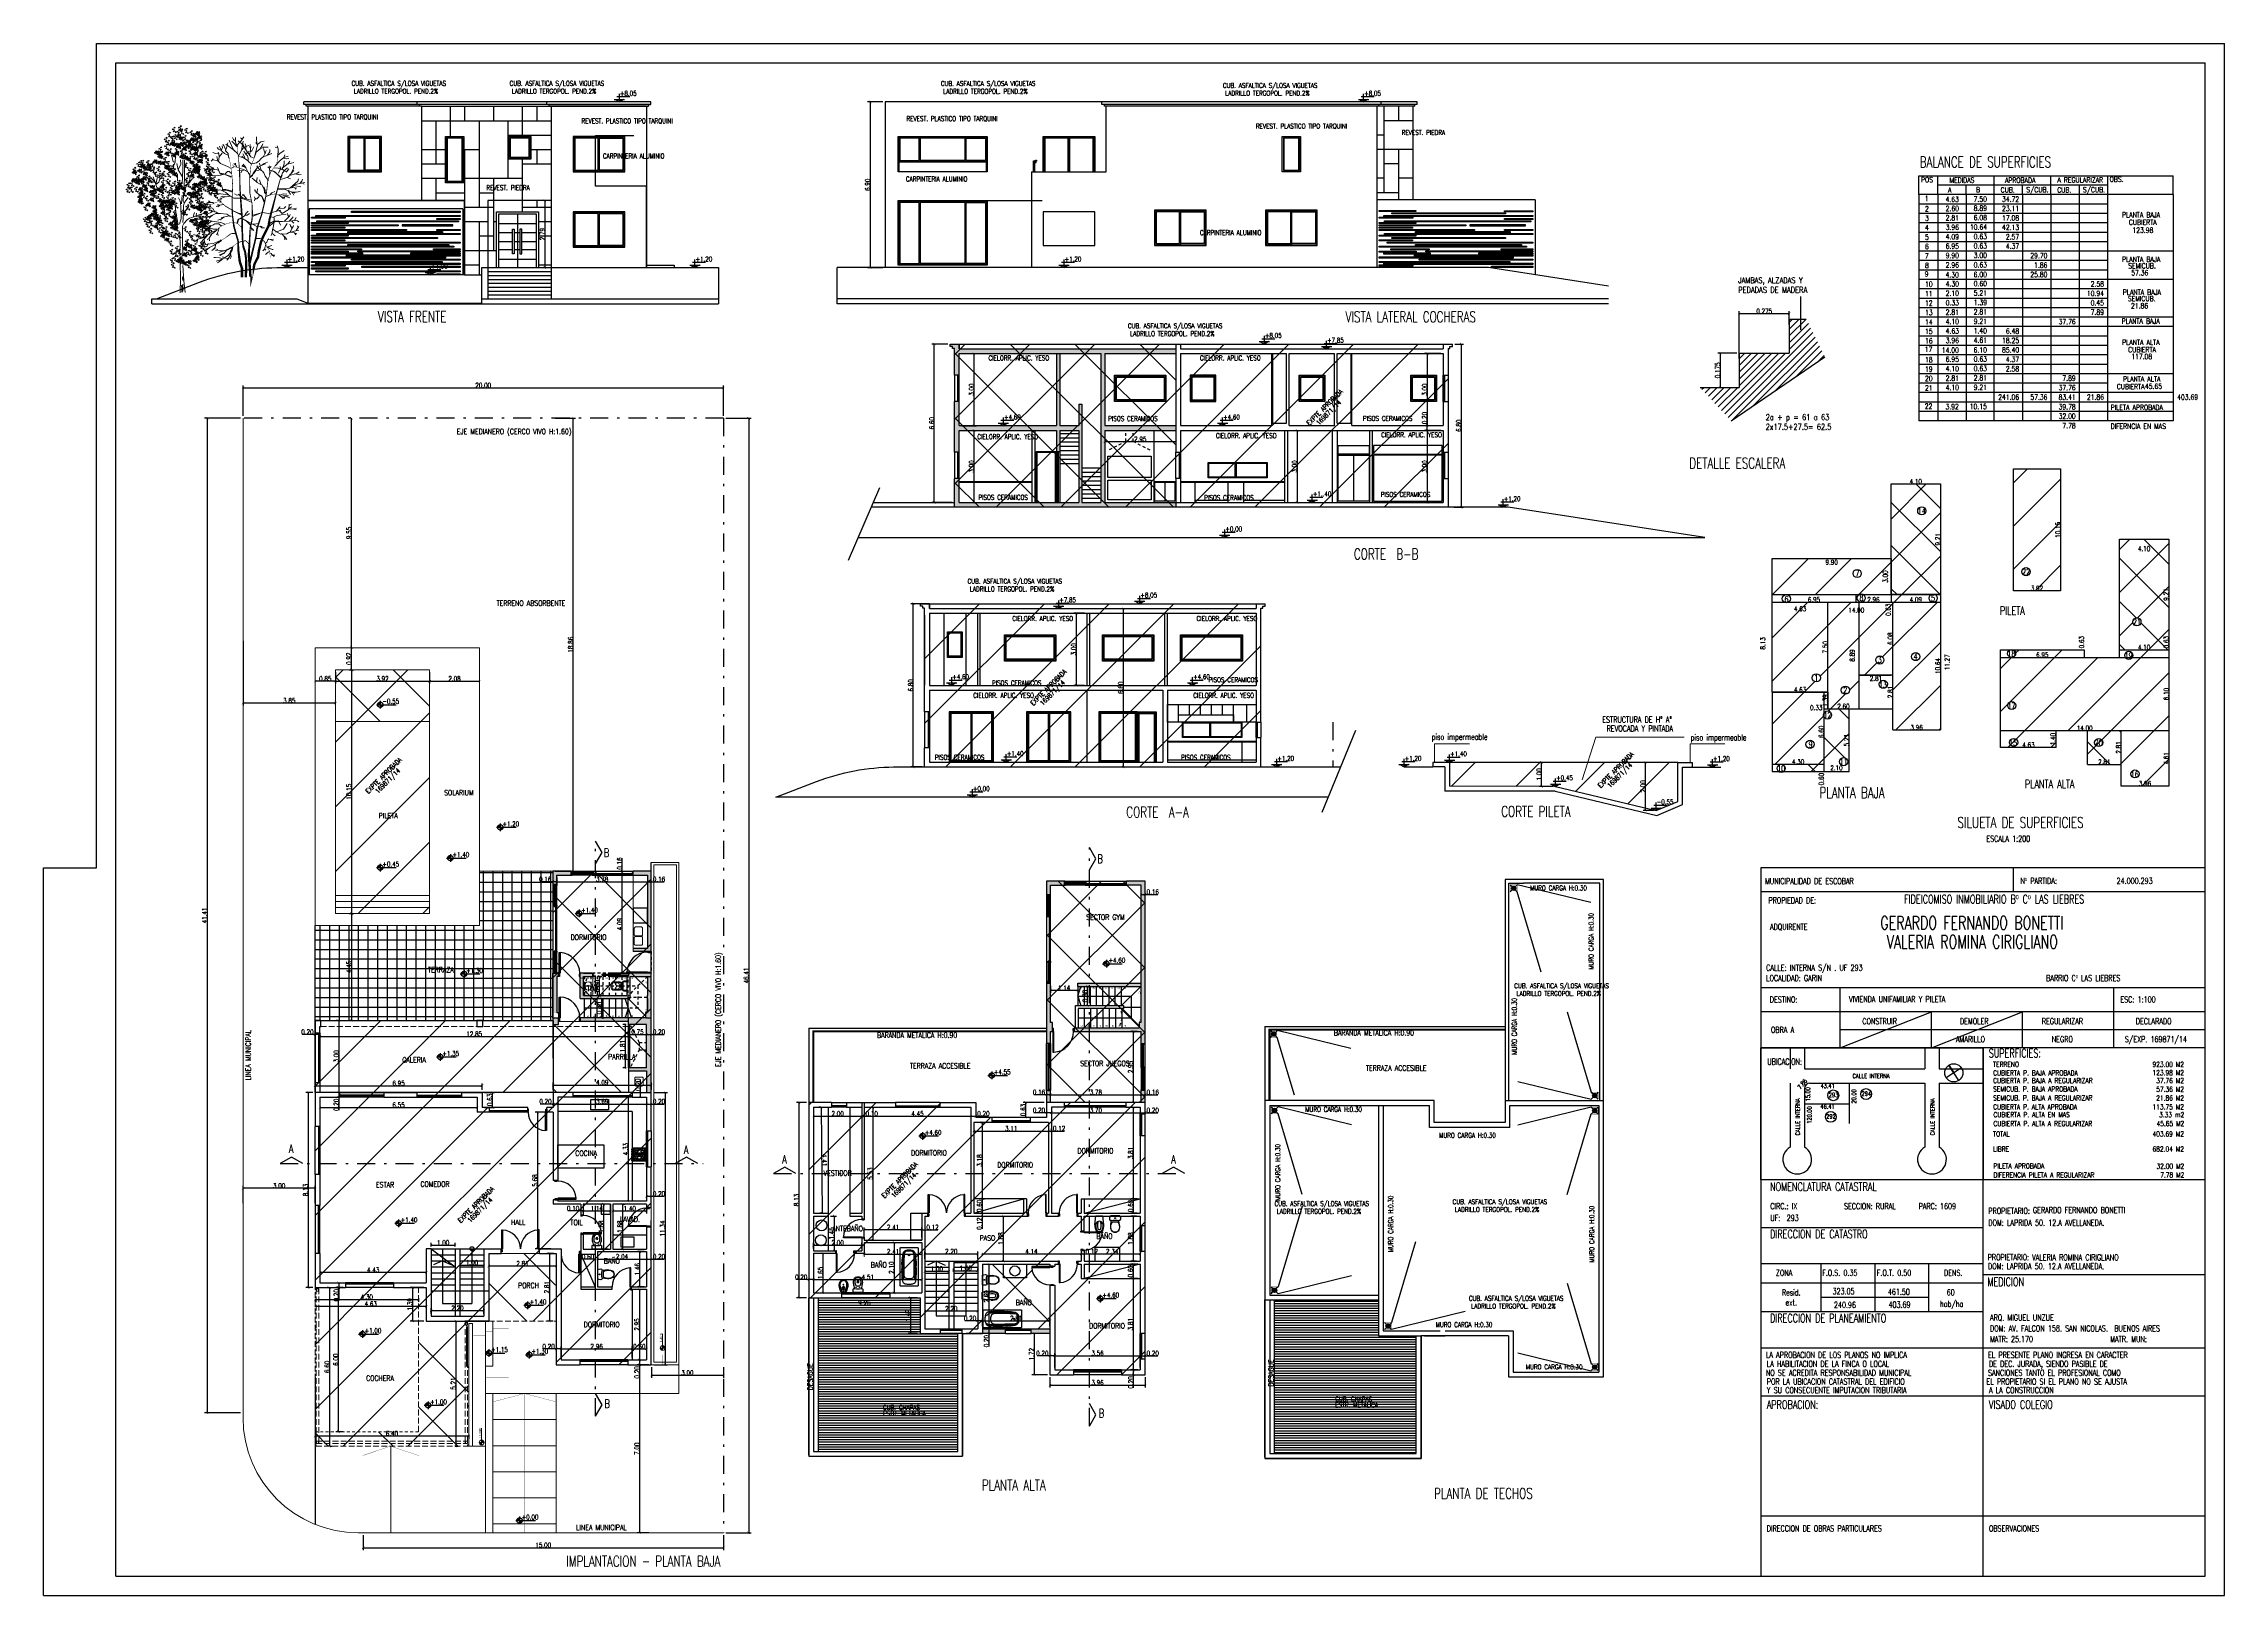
# Model space of a CAD drawing. Header units: millimetres. Extents: x 237 to 802, y 86 to 296.
# Drawn here: x 352.9 to 443.7, y 103 to 167.6 of the extents above; entities that cross this region are included whole.
import ezdxf
from ezdxf.enums import TextEntityAlignment as Align

# ---------------------------------------------------------------- set-up
doc = ezdxf.new("R2010")
doc.units = ezdxf.units.MM
for name, pattern in [('2040-Superposicion Puentes 20-21-22 con cintas TDC-023-024-025$0$DASHDOT2', [0.5, 0.25, -0.125, 0, -0.125]), ('ACAD_ISO02W100', [15, 12, -3]), ('CENTER', [50.8, 31.75, -6.35, 6.35, -6.35]), ('TRAZOS', [19.05, 12.7, -6.35])]:
    doc.linetypes.add(name, pattern=pattern)
doc.layers.get('Defpoints').update_dxf_attribs({"color": 254})
for name, color, linetype in [('0-HATCH', 7, 'Continuous'), ('00-PLUVIAL', 40, 'Continuous'), ('00-PLUVIAL-DET', 41, 'Continuous'), ('01', 1, 'Continuous'), ('01-MUROS', 6, 'Continuous'), ('02', 1, 'Continuous'), ('02-CARPINTERÍAS', 9, 'Continuous'), ('03', 2, 'Continuous'), ('03-PROYECCIONES', 9, 'Continuous'), ('04', 2, 'Continuous'), ('06', 6, 'Continuous'), ('A-COTAS', 7, 'Continuous'), ('ABAJO', 251, 'Continuous'), ('Baños', 1, 'Continuous'), ('MUROS', 6, 'Continuous'), ('pl', 7, 'Continuous'), ('rotulo', 7, 'Continuous'), ('texto', 1, 'Continuous'), ('vistas', 1, 'Continuous')]:
    doc.layers.add(name, color=color, linetype=linetype)
for name, color, linetype, lineweight in [('05-MOBILIARIO SANITARIOS', 144, 'Continuous', 13), ('06-SOLADOS', 9, 'Continuous', 25), ('AF_Vegetacion block', 92, 'Continuous', 0), ('cotas', 154, 'Continuous', 5), ('HATCH-MURO', 9, 'Continuous', 0)]:
    doc.layers.add(name, color=color, linetype=linetype, lineweight=lineweight)
doc.styles.add('GRAL', font='romans.shx', dxfattribs={"width": 0.7})
doc.styles.add('ROMANS', font='romans')
doc.dimstyles.new('C-100-2', dxfattribs={"dimscale": 0, "dimtxt": 0.2, "dimasz": 0.1, "dimexe": 0.1, "dimexo": 0.1, "dimgap": 0.005, "dimtad": 1, "dimzin": 0, "dimdsep": 46, "dimtxsty": 'GRAL', "dimblk1": 'ARCHTICK', "dimblk2": 'ARCHTICK', "dimsah": 1, "dimcen": 0, "dimclrd": 9, "dimclre": 9, "dimclrt": 1, "dimazin": 0, "dimtfac": 1, "dimtofl": 0, "dimtmove": 0, "dimatfit": 2, "dimldrblk": 'ARCHTICK', "dimfxl": 0, "dimtolj": 1, "dimtzin": 0, "dimarcsym": 0})
doc.dimstyles.new('SILUETA', dxfattribs={"dimscale": 0, "dimtxt": 0.2, "dimasz": 0.1, "dimexe": 0.1, "dimexo": 0.1, "dimgap": 0.005, "dimtad": 1, "dimlfac": 2, "dimzin": 0, "dimdsep": 46, "dimtxsty": 'GRAL', "dimblk1": 'ARCHTICK', "dimblk2": 'ARCHTICK', "dimsah": 1, "dimcen": 0, "dimse1": 1, "dimse2": 1, "dimsd1": 1, "dimsd2": 1, "dimclrd": 9, "dimclre": 9, "dimclrt": 1, "dimazin": 0, "dimtfac": 1, "dimtofl": 0, "dimtmove": 0, "dimatfit": 2, "dimldrblk": 'ARCHTICK', "dimfxl": 0, "dimtolj": 1, "dimtzin": 0, "dimarcsym": 0})
pattern_1 = [(45, (2e-12, -2.89), (-1.347038, 1.347038), []), (135, (2e-12, -2.89), (-1.347038, -1.347038), [])]
pattern_2 = [(45, (2e-12, -2.89), (-1.347038, 1.347038), [])]

# ---------------------------------------------------------------- blocks, each defined once
blk = doc.blocks.new('ca_arb_056')
at = {"layer": 'AF_Vegetacion block', "color": 251, "lineweight": 5}
for points in [[(-89, 915), (-92, 914), (-89, 910), (-86, 912), (-89, 915)], [(-82, 902), (-86, 901), (-82, 897), (-79, 900), (-82, 902)], [(-83, 922), (-80, 918), (-75, 921), (-77, 925), (-83, 922)], [(-80, 911), (-83, 909), (-81, 906), (-79, 908), (-80, 911)], [(-75, 898), (-78, 897), (-75, 893), (-72, 895), (-75, 898)], [(-72, 899), (-76, 896), (-72, 893), (-69, 895), (-72, 899)], [(-70, 946), (-73, 944), (-70, 941), (-67, 943), (-70, 946)], [(-69, 905), (-66, 902), (-61, 904), (-63, 908), (-69, 905)], [(-64, 933), (-67, 931), (-63, 928), (-61, 930), (-64, 933)], [(-64, 952), (-61, 949), (-56, 951), (-58, 955), (-64, 952)], [(-62, 941), (-64, 940), (-62, 937), (-60, 938), (-62, 941)], [(-53, 929), (-57, 927), (-54, 923), (-50, 925), (-53, 929)], [(-50, 923), (-54, 921), (-51, 918), (-48, 920), (-50, 923)], [(-44, 900), (-48, 899), (-50, 896), (-47, 892), (-43, 895), (-44, 900)], [(-42, 895), (-46, 894), (-48, 891), (-45, 887), (-41, 890), (-42, 895)], [(-44, 910), (-47, 908), (-44, 905), (-41, 907), (-44, 910)], [(-42, 974), (-46, 973), (-43, 969), (-40, 971), (-42, 974)], [(-45, 929), (-42, 926), (-36, 928), (-38, 932), (-45, 929)], [(-42, 918), (-45, 917), (-42, 914), (-40, 915), (-42, 918)], [(-36, 961), (-40, 960), (-36, 956), (-33, 959), (-36, 961)], [(-37, 933), (-40, 931), (-37, 928), (-34, 930), (-37, 933)], [(-33, 900), (-40, 895), (-38, 890), (-33, 892), (-33, 900)], [(-32, 895), (-39, 890), (-36, 884), (-31, 887), (-32, 895)], [(-37, 981), (-34, 978), (-28, 980), (-30, 984), (-37, 981)], [(-34, 970), (-37, 968), (-34, 965), (-32, 967), (-34, 970)], [(-33, 906), (-37, 904), (-34, 900), (-30, 902), (-33, 906)], [(-30, 920), (-34, 918), (-30, 915), (-27, 917), (-30, 920)], [(-31, 939), (-28, 936), (-22, 938), (-24, 942), (-31, 939)], [(-28, 929), (-31, 927), (-28, 924), (-26, 926), (-28, 929)], [(-25, 958), (-29, 955), (-26, 952), (-22, 954), (-25, 958)], [(-19, 916), (-23, 914), (-20, 910), (-16, 913), (-19, 916)], [(-17, 933), (-22, 931), (-20, 925), (-16, 927), (-14, 930), (-17, 933)], [(-15, 960), (-18, 959), (-16, 955), (-13, 957), (-15, 960)], [(-8, 940), (-13, 939), (-15, 936), (-12, 932), (-7, 935), (-8, 940)], [(-8, 930), (-14, 927), (-12, 922), (-7, 923), (-6, 926), (-8, 930)], [(-9, 947), (-12, 946), (-9, 942), (-6, 945), (-9, 947)], [(-7, 956), (-10, 954), (-7, 951), (-5, 953), (-7, 956)], [(-6, 984), (-9, 983), (-6, 979), (-3, 981), (-6, 984)], [(-9, 967), (-7, 963), (-1, 966), (-3, 970), (-9, 967)], [(2, 940), (-5, 935), (-2, 930), (2, 932), (2, 940)], [(-1, 920), (-5, 918), (-4, 913), (0, 914), (2, 917), (-1, 920)], [(0, 971), (-3, 970), (1, 966), (4, 969), (0, 971)], [(2, 926), (-3, 923), (-1, 916), (3, 919), (2, 926)], [(2, 944), (-2, 941), (1, 938), (5, 940), (2, 944)], [(0, 991), (3, 987), (8, 990), (6, 994), (0, 991)], [(2, 980), (0, 978), (2, 975), (4, 977), (2, 980)], [(3, 965), (0, 963), (3, 960), (6, 961), (3, 965)], [(8, 927), (3, 926), (1, 923), (4, 919), (9, 922), (8, 927)], [(8, 895), (3, 894), (1, 891), (4, 887), (9, 890), (8, 895)], [(8, 917), (2, 914), (5, 909), (9, 910), (11, 914), (8, 917)], [(9, 951), (6, 950), (10, 947), (12, 949), (9, 951)], [(11, 968), (7, 965), (11, 962), (14, 964), (11, 968)], [(9, 971), (12, 968), (17, 970), (15, 974), (9, 971)], [(11, 960), (9, 958), (11, 956), (13, 957), (11, 960)], [(18, 927), (11, 922), (14, 917), (19, 919), (18, 927)], [(18, 895), (11, 890), (14, 884), (19, 887), (18, 895)], [(18, 913), (13, 910), (15, 903), (20, 906), (18, 913)], [(20, 948), (16, 946), (19, 942), (23, 944), (20, 948)], [(23, 927), (20, 925), (22, 922), (25, 924), (23, 927)], [(27, 899), (23, 898), (20, 895), (23, 891), (28, 894), (27, 899)], [(30, 969), (26, 968), (29, 965), (32, 966), (30, 969)], [(29, 914), (26, 912), (29, 909), (32, 911), (29, 914)], [(31, 923), (28, 921), (31, 918), (33, 920), (31, 923)], [(29, 933), (31, 930), (37, 933), (35, 936), (29, 933)], [(37, 899), (30, 894), (33, 889), (38, 891), (37, 899)], [(36, 956), (33, 955), (36, 952), (39, 954), (36, 956)], [(35, 976), (38, 973), (44, 975), (42, 979), (35, 976)], [(38, 965), (35, 963), (38, 960), (40, 962), (38, 965)], [(40, 911), (36, 908), (39, 904), (43, 907), (40, 911)], [(42, 900), (38, 898), (39, 893), (43, 894), (45, 898), (42, 900)], [(47, 953), (43, 950), (46, 947), (50, 949), (47, 953)], [(51, 908), (46, 907), (44, 903), (47, 900), (52, 903), (51, 908)], [(51, 898), (45, 895), (48, 889), (52, 890), (54, 894), (51, 898)], [(61, 908), (54, 903), (57, 897), (62, 900), (61, 908)], [(60, 956), (57, 954), (60, 951), (63, 953), (60, 956)], [(63, 915), (59, 913), (61, 908), (65, 909), (66, 913), (63, 915)], [(67, 943), (63, 941), (67, 938), (70, 940), (67, 943)], [(66, 962), (69, 959), (74, 961), (72, 965), (66, 962)], [(69, 951), (66, 950), (68, 947), (70, 948), (69, 951)], [(72, 922), (68, 921), (66, 918), (69, 914), (73, 917), (72, 922)], [(73, 912), (67, 910), (69, 904), (73, 905), (75, 909), (73, 912)], [(74, 940), (70, 938), (72, 933), (76, 934), (77, 938), (74, 940)], [(77, 939), (73, 937), (77, 933), (80, 935), (77, 939)], [(73, 896), (76, 892), (81, 895), (79, 898), (73, 896)], [(82, 923), (75, 917), (78, 912), (83, 914), (82, 923)], [(83, 948), (79, 947), (76, 943), (79, 939), (84, 942), (83, 948)], [(82, 908), (77, 905), (79, 898), (84, 902), (82, 908)], [(84, 938), (78, 935), (80, 929), (84, 930), (86, 934), (84, 938)], [(85, 912), (81, 910), (83, 905), (87, 906), (88, 910), (85, 912)], [(93, 948), (86, 943), (89, 937), (94, 939), (93, 948)], [(93, 933), (88, 930), (90, 924), (95, 927), (93, 933)], [(95, 920), (90, 919), (88, 915), (91, 911), (96, 914), (95, 920)], [(95, 909), (89, 907), (91, 901), (95, 902), (97, 906), (95, 909)], [(94, 952), (90, 950), (92, 945), (96, 946), (97, 949), (94, 952)], [(96, 946), (92, 945), (94, 939), (98, 941), (99, 944), (96, 946)], [(95, 893), (98, 889), (104, 892), (102, 896), (95, 893)], [(103, 959), (99, 958), (97, 955), (100, 951), (104, 954), (103, 959)], [(104, 949), (98, 946), (100, 941), (104, 942), (106, 946), (104, 949)], [(105, 920), (98, 915), (100, 909), (105, 911), (105, 920)], [(105, 954), (101, 953), (99, 950), (102, 946), (106, 949), (105, 954)], [(106, 944), (100, 941), (102, 935), (106, 936), (108, 940), (106, 944)], [(104, 905), (100, 902), (102, 896), (106, 899), (104, 905)], [(107, 927), (103, 925), (105, 920), (109, 921), (110, 924), (107, 927)], [(114, 959), (107, 954), (109, 949), (114, 951), (114, 959)], [(115, 954), (108, 949), (111, 943), (116, 946), (115, 954)], [(113, 945), (108, 942), (111, 935), (115, 938), (113, 945)], [(111, 901), (108, 899), (110, 896), (113, 898), (111, 901)], [(116, 934), (111, 933), (109, 930), (112, 926), (117, 929), (116, 934)], [(115, 940), (110, 936), (112, 930), (117, 933), (115, 940)], [(117, 924), (111, 921), (113, 916), (117, 917), (119, 921), (117, 924)], [(117, 907), (119, 904), (125, 906), (123, 910), (117, 907)], [(119, 897), (117, 895), (119, 892), (121, 893), (119, 897)], [(126, 934), (119, 929), (122, 924), (127, 926), (126, 934)], [(126, 920), (121, 917), (123, 910), (128, 913), (126, 920)], [(-250, 772), (-253, 770), (-251, 767), (-248, 769), (-250, 772)], [(-244, 778), (-241, 775), (-236, 777), (-238, 781), (-244, 778)], [(-242, 767), (-244, 766), (-242, 763), (-240, 764), (-242, 767)], [(-238, 781), (-241, 779), (-238, 776), (-235, 778), (-238, 781)], [(-231, 768), (-235, 766), (-231, 763), (-228, 765), (-231, 768)], [(-232, 788), (-229, 784), (-224, 787), (-226, 790), (-232, 788)], [(-229, 777), (-232, 775), (-230, 772), (-228, 774), (-229, 777)], [(-225, 782), (-228, 780), (-225, 777), (-222, 779), (-225, 782)], [(-219, 769), (-222, 767), (-218, 764), (-216, 766), (-219, 769)], [(-219, 788), (-216, 785), (-211, 788), (-213, 791), (-219, 788)], [(-217, 778), (-219, 776), (-217, 773), (-215, 775), (-217, 778)], [(-195, 781), (-199, 779), (-196, 776), (-193, 778), (-195, 781)], [(-189, 768), (-192, 766), (-189, 763), (-186, 765), (-189, 768)], [(-190, 788), (-187, 784), (-181, 787), (-183, 790), (-190, 788)], [(-187, 777), (-190, 775), (-187, 772), (-185, 774), (-187, 777)], [(-180, 769), (-185, 768), (-187, 765), (-184, 761), (-179, 764), (-180, 769)], [(-170, 769), (-177, 764), (-174, 758), (-170, 761), (-170, 769)], [(-169, 769), (-172, 767), (-169, 764), (-166, 766), (-169, 769)], [(-163, 775), (-160, 772), (-155, 774), (-156, 778), (-163, 775)], [(-154, 785), (-158, 783), (-156, 778), (-152, 779), (-151, 783), (-154, 785)], [(-145, 793), (-149, 792), (-152, 788), (-149, 785), (-144, 787), (-145, 793)], [(-145, 838), (-150, 836), (-148, 831), (-144, 832), (-143, 836), (-145, 838)], [(-144, 783), (-150, 780), (-148, 774), (-144, 775), (-142, 779), (-144, 783)], [(-136, 845), (-141, 844), (-143, 841), (-140, 837), (-135, 840), (-136, 845)], [(-136, 835), (-142, 833), (-140, 827), (-136, 828), (-134, 832), (-136, 835)], [(-135, 793), (-142, 788), (-139, 782), (-134, 785), (-135, 793)], [(-137, 834), (-141, 832), (-140, 827), (-136, 828), (-134, 832), (-137, 834)], [(-135, 779), (-140, 775), (-138, 769), (-133, 772), (-135, 779)], [(-128, 841), (-133, 840), (-135, 837), (-132, 833), (-127, 836), (-128, 841)], [(-131, 779), (-135, 777), (-133, 772), (-129, 773), (-128, 777), (-131, 779)], [(-128, 831), (-134, 829), (-131, 823), (-127, 824), (-125, 828), (-128, 831)], [(-126, 846), (-133, 840), (-130, 835), (-126, 837), (-126, 846)], [(-126, 831), (-131, 828), (-129, 821), (-125, 825), (-126, 831)], [(-126, 814), (-130, 812), (-128, 807), (-124, 808), (-123, 812), (-126, 814)], [(-122, 786), (-126, 786), (-128, 782), (-126, 778), (-121, 781), (-122, 786)], [(-121, 776), (-127, 774), (-125, 768), (-121, 769), (-119, 773), (-121, 776)], [(-121, 860), (-125, 858), (-122, 855), (-119, 857), (-121, 860)], [(-118, 842), (-125, 836), (-122, 831), (-117, 833), (-118, 842)], [(-117, 822), (-122, 821), (-124, 817), (-121, 814), (-116, 817), (-117, 822)], [(-118, 827), (-123, 824), (-121, 818), (-116, 821), (-118, 827)], [(-119, 830), (-122, 828), (-119, 825), (-116, 827), (-119, 830)], [(-116, 812), (-122, 809), (-120, 803), (-116, 804), (-114, 808), (-116, 812)], [(-112, 787), (-119, 781), (-116, 776), (-111, 778), (-112, 787)], [(-115, 847), (-118, 845), (-115, 842), (-112, 844), (-115, 847)], [(-112, 772), (-117, 769), (-115, 763), (-110, 766), (-112, 772)], [(-116, 866), (-113, 863), (-107, 865), (-109, 869), (-116, 866)], [(-113, 856), (-116, 854), (-113, 851), (-111, 853), (-113, 856)], [(-112, 817), (-116, 815), (-112, 812), (-109, 814), (-112, 817)], [(-107, 822), (-114, 817), (-111, 811), (-106, 814), (-107, 822)], [(-113, 836), (-110, 833), (-105, 835), (-107, 839), (-113, 836)], [(-110, 825), (-113, 824), (-111, 821), (-109, 822), (-110, 825)], [(-107, 808), (-112, 804), (-110, 798), (-105, 801), (-107, 808)], [(-107, 776), (-111, 774), (-109, 769), (-105, 770), (-104, 773), (-107, 776)], [(-104, 843), (-108, 841), (-105, 837), (-101, 840), (-104, 843)], [(-102, 813), (-106, 811), (-102, 807), (-99, 809), (-102, 813)], [(-98, 783), (-102, 782), (-104, 779), (-101, 775), (-97, 778), (-98, 783)], [(-97, 773), (-103, 770), (-101, 765), (-97, 766), (-95, 769), (-97, 773)], [(-94, 800), (-97, 798), (-94, 795), (-91, 797), (-94, 800)], [(-88, 783), (-94, 778), (-92, 773), (-87, 775), (-88, 783)], [(-88, 769), (-93, 766), (-91, 759), (-86, 762), (-88, 769)], [(-88, 875), (-91, 873), (-88, 870), (-85, 872), (-88, 875)], [(-87, 787), (-91, 785), (-87, 782), (-84, 784), (-87, 787)], [(-85, 832), (-89, 830), (-88, 824), (-83, 826), (-82, 829), (-85, 832)], [(-88, 806), (-85, 803), (-80, 805), (-81, 809), (-88, 806)], [(-85, 795), (-88, 794), (-86, 791), (-84, 792), (-85, 795)], [(-81, 862), (-85, 860), (-81, 857), (-78, 859), (-81, 862)], [(-76, 839), (-81, 838), (-83, 835), (-80, 831), (-75, 834), (-76, 839)], [(-82, 881), (-79, 878), (-74, 880), (-76, 884), (-82, 881)], [(-79, 870), (-82, 869), (-80, 866), (-78, 867), (-79, 870)], [(-75, 829), (-81, 826), (-79, 820), (-75, 821), (-73, 825), (-75, 829)], [(-77, 783), (-81, 781), (-77, 777), (-74, 779), (-77, 783)], [(-76, 776), (-79, 774), (-76, 771), (-73, 773), (-76, 776)], [(-71, 858), (-75, 856), (-71, 852), (-68, 854), (-71, 858)], [(-66, 839), (-73, 834), (-70, 828), (-65, 831), (-66, 839)], [(-69, 885), (-72, 884), (-68, 881), (-66, 883), (-69, 885)], [(-66, 825), (-71, 821), (-69, 815), (-64, 818), (-66, 825)], [(-70, 783), (-67, 779), (-62, 782), (-64, 786), (-70, 783)], [(-68, 772), (-70, 770), (-68, 767), (-66, 769), (-68, 772)], [(-67, 894), (-69, 892), (-67, 889), (-65, 891), (-67, 894)], [(-63, 850), (-66, 848), (-64, 845), (-61, 847), (-63, 850)], [(-58, 882), (-62, 879), (-59, 876), (-55, 878), (-58, 882)], [(-57, 837), (-60, 835), (-56, 832), (-54, 834), (-57, 837)], [(-53, 893), (-57, 891), (-55, 886), (-51, 887), (-50, 890), (-53, 893)], [(-57, 857), (-54, 853), (-49, 856), (-51, 860), (-57, 857)], [(-55, 846), (-57, 844), (-55, 841), (-53, 843), (-55, 846)], [(-51, 887), (-55, 886), (-53, 880), (-49, 882), (-48, 885), (-51, 887)], [(-46, 834), (-50, 831), (-47, 828), (-43, 830), (-46, 834)], [(-43, 890), (-49, 887), (-47, 882), (-43, 883), (-41, 887), (-43, 890)], [(-45, 822), (-49, 820), (-47, 815), (-43, 816), (-42, 820), (-45, 822)], [(-41, 885), (-47, 882), (-45, 876), (-41, 877), (-39, 881), (-41, 885)], [(-29, 779), (-41, 782), (-47, 815)], [(-36, 830), (-40, 829), (-42, 825), (-39, 822), (-35, 825), (-36, 830)], [(-35, 820), (-41, 817), (-39, 811), (-35, 812), (-33, 816), (-35, 820)], [(-40, 765), (-37, 762), (-32, 764), (-34, 768), (-40, 765)], [(-34, 886), (-39, 883), (-36, 876), (-32, 879), (-34, 886)], [(-39, 758), (-29, 779), (-27, 814)], [(-32, 881), (-37, 877), (-35, 871), (-30, 874), (-32, 881)], [(-29, 883), (-33, 881), (-32, 876), (-28, 877), (-26, 881), (-29, 883)], [(-26, 830), (-32, 825), (-30, 819), (-25, 822), (-26, 830)], [(-27, 834), (-31, 833), (-29, 827), (-25, 829), (-24, 832), (-27, 834)], [(-26, 816), (-31, 812), (-29, 806), (-24, 809), (-26, 816)], [(-26, 860), (-29, 858), (-27, 855), (-24, 857), (-26, 860)], [(-20, 891), (-25, 890), (-27, 886), (-24, 882), (-19, 885), (-20, 891)], [(-20, 881), (-26, 878), (-23, 872), (-19, 873), (-17, 877), (-20, 881)], [(-18, 842), (-22, 841), (-24, 837), (-21, 834), (-17, 837), (-18, 842)], [(-20, 847), (-23, 845), (-20, 842), (-17, 844), (-20, 847)], [(-17, 832), (-23, 829), (-21, 823), (-17, 824), (-15, 828), (-17, 832)], [(-16, 873), (-21, 872), (-19, 866), (-15, 868), (-13, 871), (-16, 873)], [(-18, 856), (-21, 854), (-18, 851), (-16, 852), (-18, 856)], [(-20, 866), (-18, 863), (-12, 865), (-14, 869), (-20, 866)], [(14, 694), (-10, 735), (-18, 772)], [(-10, 891), (-17, 886), (-14, 880), (-9, 882), (-10, 891)], [(-10, 876), (-15, 873), (-13, 867), (-8, 870), (-10, 876)], [(-7, 881), (-12, 880), (-14, 877), (-11, 873), (-6, 876), (-7, 881)], [(-8, 842), (-14, 837), (-12, 831), (-7, 834), (-8, 842)], [(-7, 871), (-13, 868), (-10, 862), (-6, 863), (-4, 867), (-7, 871)], [(-9, 843), (-13, 841), (-10, 837), (-6, 840), (-9, 843)], [(-8, 828), (-13, 824), (-11, 818), (-6, 821), (-8, 828)], [(-10, 735), (4, 768), (2, 793)], [(-1, 887), (-5, 886), (-4, 880), (0, 882), (2, 885), (-1, 887)], [(3, 881), (-4, 876), (-1, 870), (4, 873), (3, 881)], [(1, 813), (-3, 811), (-1, 806), (3, 807), (4, 811), (1, 813)], [(3, 867), (-2, 863), (0, 857), (5, 860), (3, 867)], [(3, 845), (0, 843), (3, 840), (6, 842), (3, 845)], [(8, 885), (2, 882), (5, 876), (9, 877), (11, 881), (8, 885)], [(10, 821), (5, 820), (3, 816), (6, 812), (11, 815), (10, 821)], [(11, 811), (5, 808), (7, 802), (11, 803), (13, 807), (11, 811)], [(10, 832), (6, 831), (10, 827), (13, 829), (10, 832)], [(9, 852), (12, 848), (18, 851), (16, 855), (9, 852)], [(12, 841), (9, 839), (12, 836), (14, 838), (12, 841)], [(18, 881), (13, 877), (15, 871), (20, 874), (18, 881)], [(20, 821), (13, 816), (16, 810), (21, 812), (20, 821)], [(16, 791), (17, 735), (14, 694), (13, 652)], [(18, 892), (14, 890), (16, 885), (20, 886), (21, 889), (18, 892)], [(18, 862), (14, 860), (16, 855), (20, 856), (21, 859), (18, 862)], [(20, 807), (15, 803), (17, 797), (22, 800), (20, 807)], [(21, 829), (17, 826), (20, 823), (24, 825), (21, 829)], [(27, 869), (23, 868), (20, 865), (23, 861), (28, 864), (27, 869)], [(24, 807), (20, 805), (22, 800), (26, 801), (27, 805), (24, 807)], [(24, 825), (21, 823), (23, 820), (26, 821), (24, 825)], [(28, 889), (22, 886), (24, 881), (28, 882), (30, 886), (28, 889)], [(28, 859), (22, 856), (24, 851), (28, 852), (30, 856), (28, 859)], [(58, 675), (45, 655), (25, 637), (27, 696), (26, 720), (27, 746), (40, 775)], [(33, 814), (29, 813), (26, 810), (29, 806), (34, 809), (33, 814)], [(27, 746), (26, 793)], [(30, 811), (27, 810), (30, 807), (33, 809), (30, 811)], [(34, 804), (28, 802), (30, 796), (34, 797), (36, 801), (34, 804)], [(33, 873), (29, 872), (31, 866), (35, 868), (36, 871), (33, 873)], [(32, 820), (29, 818), (32, 815), (34, 817), (32, 820)], [(37, 869), (30, 864), (33, 859), (38, 861), (37, 869)], [(30, 831), (32, 828), (38, 830), (36, 834), (30, 831)], [(37, 885), (32, 882), (34, 875), (39, 878), (37, 885)], [(37, 855), (32, 852), (34, 845), (39, 848), (37, 855)], [(34, 772), (36, 769), (42, 771), (40, 775), (34, 772)], [(42, 881), (38, 880), (36, 877), (39, 873), (43, 876), (42, 881)], [(43, 815), (36, 809), (39, 804), (44, 806), (43, 815)], [(43, 871), (37, 868), (39, 862), (43, 863), (45, 867), (43, 871)], [(41, 808), (37, 805), (40, 802), (44, 804), (41, 808)], [(43, 800), (38, 797), (40, 791), (45, 794), (43, 800)], [(43, 798), (38, 796), (40, 791), (44, 792), (45, 795), (43, 798)], [(46, 878), (42, 876), (44, 871), (48, 872), (49, 875), (46, 878)], [(52, 881), (45, 876), (48, 870), (53, 873), (52, 881)], [(52, 805), (47, 804), (45, 801), (48, 797), (53, 800), (52, 805)], [(52, 795), (46, 792), (48, 787), (52, 788), (54, 791), (52, 795)], [(52, 867), (47, 863), (49, 857), (54, 860), (52, 867)], [(55, 885), (51, 884), (48, 881), (51, 877), (56, 880), (55, 885)], [(52, 805), (49, 803), (52, 800), (55, 802), (52, 805)], [(56, 875), (50, 873), (52, 867), (56, 868), (58, 872), (56, 875)], [(54, 845), (51, 843), (54, 840), (57, 842), (54, 845)], [(62, 805), (55, 800), (58, 795), (62, 797), (62, 805)], [(59, 792), (55, 790), (59, 787), (62, 789), (59, 792)], [(61, 894), (56, 890), (58, 884), (63, 887), (61, 894)], [(60, 832), (57, 831), (61, 827), (64, 829), (60, 832)], [(62, 791), (57, 788), (59, 781), (63, 784), (62, 791)], [(65, 885), (58, 880), (61, 875), (66, 877), (65, 885)], [(58, 811), (61, 808), (66, 810), (65, 814), (58, 811)], [(61, 800), (58, 799), (60, 796), (62, 797), (61, 800)], [(62, 779), (58, 777), (60, 772), (64, 773), (65, 776), (62, 779)], [(65, 871), (60, 868), (62, 861), (67, 864), (65, 871)], [(60, 852), (63, 848), (68, 851), (66, 855), (60, 852)], [(62, 841), (60, 839), (62, 836), (64, 838), (62, 841)], [(67, 889), (64, 887), (67, 884), (70, 886), (67, 889)], [(69, 862), (64, 860), (66, 855), (70, 856), (72, 859), (69, 862)], [(71, 786), (67, 785), (65, 782), (68, 778), (72, 781), (71, 786)], [(69, 788), (66, 786), (69, 782), (73, 784), (69, 788)], [(72, 776), (66, 774), (68, 768), (72, 769), (74, 773), (72, 776)], [(71, 829), (67, 826), (71, 823), (74, 825), (71, 829)], [(73, 876), (70, 874), (74, 871), (77, 873), (73, 876)], [(78, 869), (73, 868), (71, 865), (74, 861), (79, 864), (78, 869)], [(78, 859), (72, 856), (75, 851), (79, 852), (81, 856), (78, 859)], [(75, 885), (73, 883), (75, 880), (77, 882), (75, 885)], [(76, 815), (73, 813), (76, 810), (79, 812), (76, 815)], [(81, 786), (74, 781), (77, 776), (82, 778), (81, 786)], [(81, 772), (76, 769), (78, 762), (83, 766), (81, 772)], [(83, 802), (79, 800), (83, 797), (86, 799), (83, 802)], [(84, 873), (80, 870), (84, 867), (87, 869), (84, 873)], [(84, 833), (80, 831), (81, 825), (85, 827), (87, 830), (84, 833)], [(88, 869), (81, 864), (84, 859), (89, 861), (88, 869)], [(82, 821), (85, 818), (90, 821), (89, 824), (82, 821)], [(85, 811), (82, 809), (84, 806), (86, 808), (85, 811)], [(87, 857), (83, 855), (85, 850), (89, 851), (90, 855), (87, 857)], [(88, 855), (83, 852), (85, 845), (90, 848), (88, 855)], [(89, 886), (86, 885), (89, 881), (92, 883), (89, 886)], [(93, 840), (88, 839), (86, 836), (89, 832), (94, 835), (93, 840)], [(93, 830), (87, 827), (90, 822), (94, 823), (96, 826), (93, 830)], [(96, 865), (92, 864), (89, 860), (92, 857), (97, 860), (96, 865)], [(93, 799), (89, 796), (93, 793), (96, 795), (93, 799)], [(97, 855), (91, 852), (93, 846), (97, 847), (99, 851), (97, 855)], [(96, 873), (92, 872), (96, 868), (99, 870), (96, 873)], [(96, 804), (93, 802), (96, 799), (99, 801), (96, 804)], [(96, 772), (93, 770), (96, 767), (99, 769), (96, 772)], [(98, 882), (95, 880), (97, 877), (99, 879), (98, 882)], [(103, 840), (96, 835), (99, 830), (104, 832), (103, 840)], [(103, 826), (98, 823), (100, 816), (105, 819), (103, 826)], [(106, 865), (99, 860), (102, 854), (107, 857), (106, 865)], [(103, 791), (99, 789), (103, 786), (106, 788), (103, 791)], [(106, 851), (101, 847), (103, 841), (108, 844), (106, 851)], [(102, 810), (105, 807), (110, 809), (108, 813), (102, 810)], [(105, 799), (102, 798), (104, 795), (106, 796), (105, 799)], [(102, 778), (105, 775), (110, 778), (108, 781), (102, 778)], [(104, 768), (102, 766), (104, 763), (106, 765), (104, 768)], [(106, 870), (103, 867), (106, 864), (110, 866), (106, 870)], [(108, 872), (104, 870), (106, 865), (110, 866), (111, 870), (108, 872)], [(111, 789), (106, 787), (108, 781), (112, 783), (114, 786), (111, 789)], [(112, 818), (108, 816), (109, 810), (113, 812), (115, 815), (112, 818)], [(113, 787), (109, 785), (113, 781), (116, 783), (113, 787)], [(117, 879), (113, 878), (111, 875), (114, 871), (118, 874), (117, 879)], [(118, 869), (112, 867), (114, 861), (118, 862), (120, 866), (118, 869)], [(120, 796), (115, 795), (113, 792), (116, 788), (121, 791), (120, 796)], [(117, 888), (114, 886), (117, 883), (120, 885), (117, 888)], [(121, 825), (116, 824), (114, 821), (117, 817), (122, 820), (121, 825)], [(120, 786), (114, 783), (117, 777), (121, 778), (123, 782), (120, 786)], [(121, 815), (115, 812), (118, 807), (122, 807), (124, 811), (121, 815)], [(120, 835), (117, 834), (120, 830), (123, 832), (120, 835)], [(128, 880), (121, 874), (123, 869), (128, 871), (128, 880)], [(127, 865), (122, 862), (125, 855), (129, 859), (127, 865)], [(127, 822), (123, 821), (127, 817), (130, 820), (127, 822)], [(130, 796), (123, 791), (126, 785), (131, 788), (130, 796)], [(128, 884), (124, 882), (127, 878), (131, 880), (128, 884)], [(131, 825), (124, 820), (127, 814), (132, 817), (131, 825)], [(130, 782), (125, 778), (127, 772), (132, 775), (130, 782)], [(126, 842), (129, 838), (135, 841), (133, 845), (126, 842)], [(129, 831), (126, 829), (128, 826), (131, 828), (129, 831)], [(131, 811), (126, 807), (128, 801), (133, 804), (131, 811)], [(138, 819), (134, 816), (137, 813), (141, 815), (138, 819)], [(141, 834), (138, 833), (141, 829), (144, 831), (141, 834)], [(146, 817), (143, 815), (146, 812), (149, 813), (146, 817)], [(147, 821), (144, 820), (148, 816), (151, 819), (147, 821)], [(147, 841), (150, 837), (155, 840), (153, 844), (147, 841)], [(150, 830), (147, 828), (149, 825), (151, 827), (150, 830)], [(152, 804), (149, 802), (153, 799), (156, 801), (152, 804)], [(152, 823), (155, 820), (160, 822), (158, 826), (152, 823)], [(154, 812), (152, 811), (154, 808), (156, 809), (154, 812)], [(155, 784), (152, 782), (155, 779), (158, 781), (155, 784)], [(158, 818), (154, 815), (158, 812), (161, 814), (158, 818)], [(161, 771), (158, 769), (162, 766), (164, 768), (161, 771)], [(163, 800), (159, 798), (163, 794), (166, 796), (163, 800)], [(161, 790), (164, 787), (169, 790), (167, 793), (161, 790)], [(163, 780), (161, 778), (163, 775), (165, 777), (163, 780)], [(162, 764), (165, 761), (170, 763), (168, 767), (162, 764)], [(172, 768), (168, 765), (171, 761), (175, 764), (172, 768)], [(-308, 649), (-311, 648), (-308, 644), (-305, 646), (-308, 649)], [(-302, 656), (-299, 653), (-294, 655), (-296, 659), (-302, 656)], [(-300, 645), (-302, 643), (-300, 640), (-298, 642), (-300, 645)], [(-289, 658), (-292, 656), (-289, 653), (-286, 655), (-289, 658)], [(-282, 645), (-286, 643), (-282, 640), (-279, 642), (-282, 645)], [(-281, 676), (-285, 674), (-283, 669), (-279, 670), (-278, 673), (-281, 676)], [(-283, 665), (-280, 661), (-274, 664), (-276, 667), (-283, 665)], [(-280, 654), (-283, 652), (-280, 649), (-278, 651), (-280, 654)], [(-277, 722), (-281, 720), (-279, 715), (-275, 716), (-274, 720), (-277, 722)], [(-272, 683), (-276, 682), (-279, 679), (-276, 675), (-271, 678), (-272, 683)], [(-273, 740), (-277, 738), (-274, 735), (-271, 737), (-273, 740)], [(-271, 673), (-277, 670), (-275, 665), (-271, 666), (-269, 669), (-271, 673)], [(-268, 730), (-273, 729), (-275, 725), (-272, 722), (-267, 724), (-268, 730)], [(-271, 642), (-275, 639), (-272, 636), (-268, 638), (-271, 642)], [(-267, 720), (-273, 717), (-271, 711), (-267, 712), (-265, 716), (-267, 720)], [(-267, 727), (-270, 725), (-267, 722), (-264, 724), (-267, 727)], [(-262, 683), (-269, 678), (-266, 673), (-261, 675), (-262, 683)], [(-265, 735), (-268, 734), (-265, 731), (-263, 732), (-265, 735)], [(-267, 746), (-265, 743), (-259, 745), (-261, 749), (-267, 746)], [(-262, 669), (-267, 666), (-265, 659), (-260, 662), (-262, 669)], [(-258, 730), (-265, 725), (-262, 719), (-257, 722), (-258, 730)], [(-261, 678), (-265, 676), (-263, 671), (-259, 672), (-258, 675), (-261, 678)], [(-258, 716), (-263, 712), (-261, 706), (-256, 709), (-258, 716)], [(-257, 663), (-262, 661), (-260, 656), (-256, 657), (-254, 660), (-257, 663)], [(-256, 723), (-260, 721), (-257, 717), (-253, 719), (-256, 723)], [(-252, 685), (-256, 684), (-258, 681), (-255, 677), (-251, 680), (-252, 685)], [(-251, 675), (-257, 673), (-255, 667), (-251, 668), (-249, 672), (-251, 675)], [(-248, 670), (-253, 669), (-255, 666), (-252, 662), (-247, 665), (-248, 670)], [(-251, 695), (-254, 694), (-251, 690), (-248, 692), (-251, 695)], [(-248, 660), (-254, 657), (-251, 652), (-247, 653), (-245, 657), (-248, 660)], [(-244, 732), (-249, 730), (-247, 724), (-243, 726), (-241, 729), (-244, 732)], [(-244, 673), (-249, 672), (-247, 666), (-243, 668), (-241, 671), (-244, 673)], [(-241, 685), (-248, 680), (-246, 675), (-241, 677), (-241, 685)], [(-244, 682), (-248, 681), (-244, 677), (-241, 680), (-244, 682)], [(-244, 759), (-247, 757), (-243, 754), (-241, 756), (-244, 759)], [(-242, 671), (-246, 668), (-244, 661), (-240, 664), (-242, 671)], [(-245, 702), (-242, 698), (-237, 701), (-238, 705), (-245, 702)], [(-242, 691), (-245, 689), (-243, 686), (-241, 688), (-242, 691)], [(-238, 670), (-245, 665), (-242, 660), (-237, 662), (-238, 670)], [(-238, 656), (-243, 653), (-241, 646), (-236, 649), (-238, 656)], [(-235, 739), (-240, 738), (-242, 735), (-239, 731), (-234, 734), (-235, 739)], [(-235, 681), (-240, 680), (-242, 677), (-239, 673), (-234, 676), (-235, 681)], [(-235, 729), (-241, 726), (-239, 720), (-234, 721), (-233, 725), (-235, 729)], [(-235, 671), (-241, 668), (-239, 662), (-234, 663), (-233, 667), (-235, 671)], [(-233, 755), (-237, 753), (-234, 749), (-230, 751), (-233, 755)], [(-234, 679), (-237, 676), (-234, 673), (-230, 675), (-234, 679)], [(-230, 676), (-235, 674), (-233, 669), (-229, 670), (-228, 673), (-230, 676)], [(-229, 756), (-234, 754), (-232, 749), (-228, 750), (-226, 754), (-229, 756)], [(-225, 739), (-232, 734), (-229, 728), (-225, 731), (-225, 739)], [(-225, 681), (-232, 676), (-229, 670), (-225, 673), (-225, 681)], [(-225, 725), (-230, 721), (-228, 715), (-224, 718), (-225, 725)], [(-225, 667), (-230, 663), (-228, 657), (-224, 660), (-225, 667)], [(-221, 683), (-226, 682), (-228, 679), (-225, 675), (-220, 678), (-221, 683)], [(-220, 764), (-225, 763), (-227, 759), (-224, 755), (-219, 758), (-220, 764)], [(-221, 673), (-227, 670), (-225, 665), (-221, 666), (-219, 669), (-221, 673)], [(-220, 754), (-226, 751), (-223, 745), (-219, 746), (-217, 750), (-220, 754)], [(-223, 656), (-226, 655), (-223, 651), (-220, 653), (-223, 656)], [(-221, 765), (-225, 762), (-221, 759), (-218, 761), (-221, 765)], [(-218, 687), (-222, 686), (-220, 680), (-216, 682), (-215, 685), (-218, 687)], [(-217, 726), (-220, 725), (-218, 721), (-215, 723), (-217, 726)], [(-216, 643), (-220, 642), (-216, 638), (-213, 641), (-216, 643)], [(-216, 640), (-220, 638), (-218, 633), (-214, 634), (-213, 637), (-216, 640)], [(-211, 683), (-218, 678), (-215, 673), (-211, 675), (-211, 683)], [(-210, 764), (-217, 759), (-214, 753), (-209, 755), (-210, 764)], [(-217, 663), (-214, 659), (-209, 662), (-211, 666), (-217, 663)], [(-214, 652), (-217, 650), (-215, 647), (-213, 649), (-214, 652)], [(-211, 669), (-216, 666), (-214, 659), (-210, 662), (-211, 669)], [(-210, 750), (-215, 746), (-213, 740), (-209, 743), (-210, 750)], [(-211, 747), (-215, 745), (-213, 740), (-209, 741), (-208, 744), (-211, 747)], [(-211, 713), (-215, 711), (-213, 706), (-209, 707), (-208, 711), (-211, 713)], [(-208, 695), (-213, 694), (-215, 691), (-212, 687), (-207, 690), (-208, 695)], [(-211, 713), (-214, 712), (-211, 709), (-208, 711), (-211, 713)], [(-208, 685), (-214, 682), (-212, 676), (-208, 677), (-206, 681), (-208, 685)], [(-207, 647), (-211, 646), (-213, 643), (-210, 639), (-206, 642), (-207, 647)], [(-208, 766), (-212, 763), (-209, 759), (-205, 762), (-208, 766)], [(-209, 722), (-212, 720), (-209, 717), (-207, 719), (-209, 722)], [(-211, 733), (-209, 730), (-203, 732), (-205, 736), (-211, 733)], [(-206, 640), (-210, 637), (-206, 634), (-203, 636), (-206, 640)], [(-202, 721), (-207, 720), (-209, 716), (-206, 712), (-201, 715), (-202, 721)], [(-202, 754), (-206, 753), (-209, 750), (-206, 746), (-201, 749), (-202, 754)], [(-201, 744), (-207, 742), (-205, 736), (-201, 737), (-199, 741), (-201, 744)], [(-201, 711), (-207, 708), (-205, 702), (-201, 703), (-199, 707), (-201, 711)], [(-198, 695), (-205, 690), (-203, 684), (-198, 687), (-198, 695)], [(-200, 710), (-204, 707), (-201, 704), (-197, 706), (-200, 710)], [(-199, 681), (-203, 677), (-201, 671), (-197, 674), (-199, 681)], [(-197, 647), (-203, 642), (-201, 637), (-196, 639), (-197, 647)], [(-192, 754), (-199, 749), (-196, 744), (-191, 746), (-192, 754)], [(-192, 721), (-199, 716), (-196, 710), (-191, 712), (-192, 721)], [(-192, 740), (-197, 737), (-195, 730), (-190, 734), (-192, 740)], [(-192, 707), (-197, 703), (-195, 697), (-190, 700), (-192, 707)], [(-192, 660), (-195, 658), (-192, 655), (-189, 657), (-192, 660)], [(-189, 762), (-194, 760), (-192, 754), (-188, 756), (-187, 759), (-189, 762)], [(-190, 689), (-193, 688), (-190, 684), (-187, 686), (-190, 689)], [(-188, 741), (-192, 739), (-190, 734), (-186, 735), (-185, 738), (-188, 741)], [(-186, 647), (-189, 645), (-185, 642), (-183, 644), (-186, 647)], [(-183, 676), (-187, 675), (-183, 671), (-180, 674), (-183, 676)], [(-180, 759), (-186, 756), (-184, 750), (-180, 751), (-178, 755), (-180, 759)], [(-183, 680), (-186, 679), (-183, 675), (-180, 677), (-183, 680)], [(-186, 666), (-183, 663), (-178, 665), (-180, 669), (-186, 666)], [(-184, 656), (-186, 654), (-184, 651), (-182, 652), (-184, 656)], [(-179, 748), (-183, 747), (-185, 744), (-182, 740), (-178, 743), (-179, 748)], [(-178, 738), (-184, 735), (-182, 730), (-178, 731), (-176, 735), (-178, 738)], [(-184, 696), (-181, 693), (-175, 695), (-177, 699), (-184, 696)], [(-181, 685), (-184, 683), (-181, 680), (-179, 682), (-181, 685)], [(-178, 765), (-182, 762), (-179, 759), (-175, 761), (-178, 765)], [(-180, 669), (-146, 660), (-171, 690)], [(-177, 667), (-180, 666), (-176, 662), (-173, 665), (-177, 667)], [(-175, 643), (-179, 641), (-176, 637), (-172, 640), (-175, 643)], [(-177, 687), (-174, 683), (-169, 686), (-171, 690), (-177, 687)], [(-174, 676), (-177, 674), (-175, 671), (-173, 673), (-174, 676)], [(-172, 673), (-176, 670), (-173, 667), (-169, 669), (-172, 673)], [(-170, 755), (-175, 751), (-173, 745), (-169, 748), (-170, 755)], [(-169, 748), (-175, 743), (-173, 738), (-168, 740), (-169, 748)], [(-169, 734), (-174, 731), (-172, 724), (-167, 727), (-169, 734)], [(-166, 664), (-170, 661), (-166, 658), (-163, 660), (-166, 664)], [(-160, 643), (-165, 642), (-167, 639), (-164, 635), (-159, 638), (-160, 643)], [(-162, 756), (-166, 754), (-162, 751), (-159, 753), (-162, 756)], [(-163, 734), (-166, 733), (-163, 729), (-160, 731), (-163, 734)], [(-160, 764), (-163, 763), (-161, 760), (-159, 761), (-160, 764)], [(-156, 721), (-160, 720), (-156, 716), (-153, 719), (-156, 721)], [(-157, 741), (-154, 737), (-149, 740), (-151, 744), (-157, 741)], [(-154, 730), (-157, 728), (-155, 725), (-153, 727), (-154, 730)], [(-157, 693), (-146, 660), (-138, 636)], [(-150, 643), (-157, 638), (-154, 633), (-149, 635), (-150, 643)], [(-152, 752), (-155, 750), (-152, 746), (-148, 748), (-152, 752)], [(-149, 713), (-152, 711), (-149, 708), (-146, 709), (-149, 713)], [(-146, 718), (-150, 715), (-146, 712), (-143, 714), (-146, 718)], [(-143, 699), (-146, 698), (-142, 695), (-140, 697), (-143, 699)], [(-143, 719), (-140, 716), (-135, 718), (-137, 722), (-143, 719)], [(-141, 708), (-143, 706), (-141, 704), (-139, 705), (-141, 708)], [(-142, 648), (-134, 686)], [(-142, 648), (-124, 662), (-117, 685)], [(-133, 745), (-136, 743), (-134, 740), (-131, 742), (-133, 745)], [(-132, 696), (-136, 694), (-133, 690), (-129, 692), (-132, 696)], [(-129, 705), (-132, 703), (-130, 700), (-127, 702), (-129, 705)], [(-127, 732), (-130, 730), (-127, 727), (-124, 729), (-127, 732)], [(-125, 740), (-128, 739), (-125, 736), (-123, 737), (-125, 740)], [(-127, 751), (-125, 748), (-119, 750), (-121, 754), (-127, 751)], [(-123, 692), (-126, 690), (-123, 687), (-120, 689), (-123, 692)], [(-121, 700), (-124, 699), (-121, 696), (-119, 697), (-121, 700)], [(-123, 711), (-121, 708), (-115, 710), (-117, 714), (-123, 711)], [(-116, 728), (-120, 726), (-117, 722), (-113, 724), (-116, 728)], [(-114, 703), (-117, 701), (-114, 698), (-111, 700), (-114, 703)], [(-112, 688), (-116, 686), (-113, 682), (-109, 684), (-112, 688)], [(-106, 644), (-110, 643), (-112, 639), (-109, 636), (-105, 639), (-106, 644)], [(-107, 690), (-111, 688), (-107, 685), (-104, 687), (-107, 690)], [(-107, 665), (-110, 664), (-107, 660), (-104, 662), (-107, 665)], [(-108, 709), (-105, 706), (-100, 709), (-102, 712), (-108, 709)], [(-105, 699), (-108, 697), (-106, 694), (-104, 696), (-105, 699)], [(-103, 717), (-106, 715), (-103, 712), (-100, 713), (-103, 717)], [(-100, 652), (-104, 651), (-100, 647), (-97, 649), (-100, 652)], [(-96, 644), (-102, 639), (-100, 633), (-95, 636), (-96, 644)], [(-97, 687), (-101, 684), (-97, 681), (-94, 683), (-97, 687)], [(-101, 672), (-98, 668), (-92, 671), (-94, 675), (-101, 672)], [(-98, 661), (-101, 659), (-99, 656), (-96, 658), (-98, 661)], [(-96, 703), (-100, 702), (-96, 699), (-93, 701), (-96, 703)], [(-97, 723), (-94, 720), (-88, 722), (-90, 726), (-97, 723)], [(-94, 712), (-97, 710), (-95, 707), (-93, 709), (-94, 712)], [(-89, 649), (-93, 646), (-90, 643), (-86, 645), (-89, 649)], [(-86, 753), (-90, 751), (-88, 746), (-84, 747), (-83, 751), (-86, 753)], [(-86, 700), (-89, 697), (-86, 694), (-82, 696), (-86, 700)], [(-84, 748), (-88, 746), (-86, 741), (-82, 742), (-81, 745), (-84, 748)], [(-82, 672), (-85, 670), (-82, 667), (-79, 669), (-82, 672)], [(-77, 760), (-81, 759), (-84, 756), (-81, 752), (-76, 755), (-77, 760)], [(-75, 755), (-80, 754), (-82, 751), (-79, 747), (-74, 750), (-75, 755)], [(-76, 750), (-82, 748), (-80, 742), (-76, 743), (-74, 747), (-76, 750)], [(-74, 745), (-80, 742), (-78, 737), (-74, 738), (-72, 742), (-74, 745)], [(-76, 659), (-79, 657), (-75, 654), (-72, 656), (-76, 659)], [(-74, 713), (-77, 711), (-74, 708), (-71, 710), (-74, 713)], [(-76, 679), (-73, 675), (-68, 678), (-70, 681), (-76, 679)], [(-74, 668), (-76, 666), (-74, 663), (-72, 665), (-74, 668)], [(-67, 760), (-74, 755), (-71, 750), (-66, 752), (-67, 760)], [(-70, 763), (-73, 762), (-69, 758), (-67, 760), (-70, 763)], [(-65, 755), (-72, 750), (-69, 745), (-64, 747), (-65, 755)], [(-67, 746), (-72, 743), (-70, 736), (-65, 740), (-67, 746)], [(-69, 663), (-72, 661), (-69, 658), (-66, 660), (-69, 663)], [(-67, 700), (-71, 698), (-67, 695), (-64, 697), (-67, 700)], [(-65, 741), (-70, 738), (-68, 731), (-63, 734), (-65, 741)], [(-66, 738), (-70, 736), (-68, 731), (-64, 732), (-63, 736), (-66, 738)], [(-65, 656), (-69, 653), (-65, 650), (-62, 652), (-65, 656)], [(-68, 719), (-65, 716), (-60, 718), (-61, 722), (-68, 719)], [(-65, 708), (-68, 707), (-66, 704), (-64, 705), (-65, 708)], [(-63, 650), (-66, 648), (-62, 645), (-60, 647), (-63, 650)], [(-59, 760), (-63, 757), (-59, 754), (-56, 756), (-59, 760)], [(-57, 746), (-61, 745), (-63, 741), (-60, 737), (-56, 740), (-57, 746)], [(-63, 669), (-60, 666), (-55, 668), (-57, 672), (-63, 669)], [(-61, 658), (-63, 657), (-61, 654), (-59, 655), (-61, 658)], [(-56, 736), (-62, 733), (-60, 727), (-56, 728), (-54, 732), (-56, 736)], [(-57, 724), (-61, 722), (-60, 717), (-55, 718), (-54, 722), (-57, 724)], [(-57, 696), (-60, 694), (-57, 690), (-53, 692), (-57, 696)], [(-52, 646), (-56, 644), (-53, 640), (-49, 642), (-52, 646)], [(-48, 731), (-53, 730), (-55, 727), (-52, 723), (-47, 726), (-48, 731)], [(-48, 721), (-54, 719), (-51, 713), (-47, 714), (-45, 718), (-48, 721)], [(-47, 746), (-53, 741), (-51, 735), (-46, 737), (-47, 746)], [(-47, 732), (-52, 728), (-49, 722), (-45, 725), (-47, 732)], [(-46, 759), (-49, 757), (-46, 754), (-43, 756), (-46, 759)], [(-49, 637), (-47, 634), (-41, 636), (-43, 640), (-49, 637)], [(-38, 732), (-45, 726), (-42, 721), (-37, 723), (-38, 732)], [(-41, 733), (-44, 731), (-41, 728), (-38, 730), (-41, 733)], [(-40, 746), (-43, 744), (-39, 741), (-36, 743), (-40, 746)], [(-38, 717), (-43, 714), (-41, 707), (-36, 711), (-38, 717)], [(-39, 711), (-43, 709), (-41, 704), (-37, 705), (-36, 709), (-39, 711)], [(-40, 659), (-43, 658), (-40, 654), (-37, 656), (-40, 659)], [(-38, 755), (-40, 753), (-38, 750), (-36, 751), (-38, 755)], [(-35, 720), (-38, 718), (-34, 715), (-32, 717), (-35, 720)], [(-30, 719), (-34, 718), (-37, 714), (-34, 710), (-29, 713), (-30, 719)], [(-33, 646), (-37, 645), (-33, 641), (-30, 644), (-33, 646)], [(-35, 739), (-32, 736), (-27, 738), (-29, 742), (-35, 739)], [(-33, 729), (-35, 727), (-33, 724), (-31, 726), (-33, 729)], [(-29, 708), (-35, 706), (-33, 700), (-29, 701), (-27, 705), (-29, 708)], [(-34, 666), (-31, 662), (-25, 665), (-27, 669), (-34, 666)], [(-31, 655), (-34, 653), (-31, 650), (-29, 652), (-31, 655)], [(-29, 742), (-33, 740), (-29, 736), (-26, 738), (-29, 742)], [(-24, 716), (-28, 714), (-25, 710), (-21, 713), (-24, 716)], [(-20, 719), (-27, 714), (-24, 708), (-19, 710), (-20, 719)], [(-14, 690), (-27, 702)], [(-22, 643), (-26, 640), (-23, 637), (-19, 639), (-22, 643)], [(-20, 704), (-25, 701), (-23, 695), (-18, 698), (-20, 704)], [(-12, 640), (-17, 639), (-19, 635), (-16, 631), (-11, 634), (-12, 640)], [(-13, 663), (-16, 662), (-13, 658), (-10, 660), (-13, 663)], [(-14, 711), (-15, 669)], [(-11, 653), (-15, 651), (-13, 646), (-9, 647), (-8, 651), (-11, 653)], [(-6, 650), (-10, 649), (-6, 645), (-3, 648), (-6, 650)], [(-2, 660), (-6, 659), (-9, 656), (-6, 652), (-1, 655), (-2, 660)], [(-2, 640), (-9, 635), (-6, 629), (-1, 631), (-2, 640)], [(-7, 670), (-4, 666), (1, 669), (-1, 673), (-7, 670)], [(-4, 659), (-7, 657), (-5, 654), (-3, 656), (-4, 659)], [(-1, 650), (-7, 648), (-5, 642), (-1, 643), (1, 647), (-1, 650)], [(3, 642), (-1, 641), (-3, 638), (0, 634), (4, 637), (3, 642)], [(4, 647), (0, 644), (4, 641), (7, 643), (4, 647)], [(8, 661), (1, 655), (4, 650), (9, 652), (8, 661)], [(8, 646), (3, 643), (5, 637), (10, 640), (8, 646)], [(13, 643), (6, 637), (9, 632), (14, 634), (13, 643)], [(24, 539), (19, 551), (21, 587), (30, 622), (39, 642), (57, 665), (74, 684)], [(28, 766), (25, 764), (27, 761), (30, 763), (28, 766)], [(32, 679), (28, 677), (31, 674), (34, 676), (32, 679)], [(34, 753), (31, 751), (34, 748), (37, 750), (34, 753)], [(36, 762), (34, 760), (36, 757), (38, 758), (36, 762)], [(38, 666), (35, 664), (38, 661), (41, 663), (38, 666)], [(37, 685), (40, 682), (46, 684), (44, 688), (37, 685)], [(40, 675), (37, 673), (40, 670), (42, 672), (40, 675)], [(42, 712), (39, 710), (42, 707), (45, 709), (42, 712)], [(43, 653), (40, 651), (43, 648), (45, 650), (43, 653)], [(45, 749), (41, 747), (44, 743), (48, 745), (45, 749)], [(48, 699), (45, 697), (49, 694), (51, 696), (48, 699)], [(49, 663), (45, 660), (48, 656), (52, 659), (49, 663)], [(49, 640), (46, 638), (50, 635), (52, 637), (49, 640)], [(51, 736), (48, 734), (51, 731), (54, 733), (51, 736)], [(48, 718), (51, 715), (56, 717), (54, 721), (48, 718)], [(50, 707), (48, 706), (50, 703), (52, 704), (50, 707)], [(49, 659), (52, 656), (57, 659), (55, 662), (49, 659)], [(51, 649), (49, 647), (51, 644), (53, 646), (51, 649)], [(58, 723), (54, 721), (58, 718), (61, 720), (58, 723)], [(59, 695), (55, 693), (58, 689), (62, 691), (59, 695)], [(57, 742), (60, 739), (65, 741), (64, 745), (57, 742)], [(60, 731), (57, 730), (59, 727), (61, 728), (60, 731)], [(61, 703), (57, 701), (59, 696), (63, 697), (64, 701), (61, 703)], [(57, 665), (58, 689)], [(70, 710), (66, 709), (63, 706), (66, 702), (71, 705), (70, 710)], [(68, 719), (65, 717), (68, 713), (72, 715), (68, 719)], [(71, 700), (65, 698), (67, 692), (71, 693), (73, 697), (71, 700)], [(72, 728), (68, 726), (70, 721), (74, 722), (75, 726), (72, 728)], [(80, 710), (73, 705), (76, 700), (81, 702), (80, 710)], [(81, 736), (76, 735), (74, 731), (77, 728), (82, 730), (81, 736)], [(78, 650), (74, 648), (76, 643), (80, 644), (81, 647), (78, 650)], [(79, 758), (75, 757), (77, 751), (81, 753), (82, 756), (79, 758)], [(79, 758), (75, 757), (77, 751), (81, 753), (82, 756), (79, 758)], [(80, 696), (75, 693), (77, 686), (82, 690), (80, 696)], [(82, 726), (76, 723), (78, 717), (82, 718), (84, 722), (82, 726)], [(81, 742), (77, 740), (79, 735), (83, 736), (84, 740), (81, 742)], [(87, 657), (83, 656), (81, 653), (84, 649), (88, 652), (87, 657)], [(88, 766), (84, 765), (82, 761), (85, 758), (89, 761), (88, 766)], [(88, 766), (84, 765), (82, 761), (85, 758), (89, 761), (88, 766)], [(88, 647), (82, 645), (84, 639), (88, 640), (90, 644), (88, 647)], [(87, 646), (82, 644), (84, 639), (88, 640), (89, 643), (87, 646)], [(89, 756), (83, 753), (85, 747), (89, 748), (91, 752), (89, 756)], [(89, 756), (83, 753), (85, 747), (89, 748), (91, 752), (89, 756)], [(90, 750), (86, 749), (83, 745), (86, 742), (91, 745), (90, 750)], [(91, 736), (84, 731), (87, 725), (92, 728), (91, 736)], [(91, 740), (85, 737), (87, 731), (91, 732), (93, 736), (91, 740)], [(90, 740), (86, 739), (88, 733), (92, 734), (93, 738), (90, 740)], [(91, 722), (86, 718), (88, 712), (93, 715), (91, 722)], [(96, 653), (91, 652), (89, 649), (92, 645), (97, 648), (96, 653)], [(96, 643), (90, 641), (92, 635), (96, 636), (98, 640), (96, 643)], [(95, 722), (91, 720), (93, 715), (97, 716), (98, 720), (95, 722)], [(97, 657), (91, 652), (93, 647), (98, 649), (97, 657)], [(99, 766), (92, 761), (94, 755), (99, 758), (99, 766)], [(99, 766), (92, 761), (94, 755), (99, 758), (99, 766)], [(99, 748), (94, 747), (92, 743), (95, 740), (100, 743), (99, 748)], [(97, 643), (92, 640), (95, 633), (99, 636), (97, 643)], [(100, 750), (93, 745), (96, 739), (101, 742), (100, 750)], [(98, 752), (94, 748), (96, 742), (100, 745), (98, 752)], [(98, 752), (94, 748), (96, 742), (100, 745), (98, 752)], [(98, 749), (94, 747), (96, 742), (100, 743), (101, 747), (98, 749)], [(100, 738), (94, 735), (96, 729), (100, 730), (102, 734), (100, 738)], [(100, 736), (95, 732), (97, 726), (102, 729), (100, 736)], [(104, 730), (100, 729), (97, 725), (100, 721), (105, 724), (104, 730)], [(102, 650), (98, 648), (100, 643), (104, 644), (105, 647), (102, 650)], [(102, 759), (99, 757), (103, 754), (106, 756), (102, 759)], [(105, 719), (99, 717), (101, 711), (105, 712), (107, 716), (105, 719)], [(106, 653), (99, 648), (102, 643), (106, 645), (106, 653)], [(107, 756), (102, 755), (100, 752), (103, 748), (108, 751), (107, 756)], [(105, 697), (101, 695), (103, 690), (107, 691), (108, 695), (105, 697)], [(106, 639), (101, 636), (103, 629), (107, 633), (106, 639)], [(109, 748), (102, 743), (105, 737), (110, 740), (109, 748)], [(108, 746), (102, 744), (104, 738), (108, 739), (110, 743), (108, 746)], [(109, 734), (104, 730), (106, 724), (111, 727), (109, 734)], [(111, 657), (107, 656), (104, 653), (107, 649), (112, 652), (111, 657)], [(112, 647), (106, 645), (108, 639), (112, 640), (114, 644), (112, 647)], [(114, 730), (107, 724), (110, 719), (115, 721), (114, 730)], [(114, 705), (110, 704), (108, 700), (111, 696), (115, 699), (114, 705)], [(113, 756), (109, 753), (113, 749), (116, 752), (113, 756)], [(114, 715), (109, 712), (111, 706), (116, 709), (114, 715)], [(115, 694), (109, 692), (111, 686), (115, 687), (117, 691), (115, 694)], [(117, 757), (110, 751), (113, 746), (118, 748), (117, 757)], [(115, 661), (111, 659), (113, 653), (117, 655), (118, 658), (115, 661)], [(117, 742), (112, 739), (114, 733), (119, 736), (117, 742)], [(121, 657), (114, 652), (117, 647), (122, 649), (121, 657)], [(121, 643), (116, 640), (118, 633), (123, 636), (121, 643)], [(124, 705), (117, 700), (120, 694), (125, 696), (124, 705)], [(124, 668), (120, 667), (117, 664), (120, 660), (125, 663), (124, 668)], [(124, 690), (119, 687), (121, 681), (126, 684), (124, 690)], [(125, 658), (119, 655), (121, 650), (125, 651), (127, 654), (125, 658)], [(124, 688), (120, 686), (121, 681), (125, 682), (127, 685), (124, 688)], [(133, 695), (128, 694), (126, 691), (129, 687), (134, 690), (133, 695)], [(133, 685), (127, 682), (130, 677), (134, 678), (136, 682), (133, 685)], [(134, 668), (127, 663), (130, 658), (135, 660), (134, 668)], [(134, 654), (129, 651), (131, 644), (136, 647), (134, 654)], [(136, 667), (132, 665), (134, 660), (138, 661), (139, 665), (136, 667)], [(138, 654), (134, 652), (136, 647), (140, 648), (141, 652), (138, 654)], [(143, 695), (136, 690), (139, 685), (144, 687), (143, 695)], [(143, 681), (138, 678), (140, 671), (145, 674), (143, 681)], [(141, 674), (138, 672), (141, 669), (144, 671), (141, 674)], [(138, 640), (140, 637), (146, 639), (144, 643), (138, 640)], [(146, 674), (141, 673), (139, 670), (142, 666), (146, 669), (146, 674)], [(146, 664), (140, 662), (142, 656), (146, 657), (148, 661), (146, 664)], [(147, 662), (143, 661), (141, 657), (143, 654), (148, 657), (147, 662)], [(148, 652), (142, 649), (144, 643), (148, 644), (150, 648), (148, 652)], [(147, 732), (144, 731), (147, 727), (150, 729), (147, 732)], [(147, 661), (144, 659), (148, 656), (151, 658), (147, 661)], [(147, 680), (150, 677), (155, 680), (153, 683), (147, 680)], [(150, 670), (147, 668), (149, 665), (151, 667), (150, 670)], [(156, 675), (149, 669), (151, 664), (156, 666), (156, 675)], [(153, 719), (150, 718), (154, 714), (157, 717), (153, 719)], [(157, 662), (150, 657), (153, 651), (158, 654), (157, 662)], [(155, 660), (151, 657), (153, 651), (157, 654), (155, 660)], [(157, 648), (152, 644), (154, 638), (159, 641), (157, 648)], [(156, 757), (153, 756), (156, 752), (159, 754), (156, 757)], [(153, 739), (156, 735), (161, 738), (159, 742), (153, 739)], [(155, 728), (153, 726), (155, 723), (157, 725), (155, 728)], [(158, 658), (154, 655), (158, 652), (161, 654), (158, 658)], [(162, 744), (159, 743), (163, 740), (165, 742), (162, 744)], [(164, 716), (160, 713), (164, 710), (167, 712), (164, 716)], [(164, 753), (162, 751), (164, 748), (166, 750), (164, 753)], [(167, 727), (164, 725), (167, 722), (170, 724), (167, 727)], [(170, 642), (166, 641), (164, 638), (167, 634), (171, 637), (170, 642)], [(168, 677), (165, 675), (167, 672), (170, 674), (168, 677)], [(169, 706), (166, 704), (168, 701), (171, 703), (169, 706)], [(173, 741), (169, 738), (172, 735), (176, 737), (173, 741)], [(173, 714), (170, 712), (174, 709), (177, 711), (173, 714)], [(174, 664), (171, 662), (174, 659), (177, 661), (174, 664)], [(175, 693), (172, 691), (175, 688), (178, 690), (175, 693)], [(173, 734), (176, 730), (181, 733), (179, 736), (173, 734)], [(176, 723), (173, 721), (175, 718), (177, 720), (176, 723)], [(180, 642), (173, 637), (176, 632), (181, 634), (180, 642)], [(177, 701), (174, 700), (177, 697), (179, 698), (177, 701)], [(174, 683), (176, 680), (182, 683), (180, 686), (174, 683)], [(176, 673), (174, 671), (176, 668), (178, 670), (176, 673)], [(175, 712), (177, 709), (183, 711), (181, 715), (175, 712)], [(183, 738), (179, 736), (182, 733), (185, 735), (183, 738)], [(184, 711), (180, 708), (184, 705), (187, 707), (184, 711)], [(185, 661), (181, 658), (184, 654), (188, 657), (185, 661)], [(186, 689), (182, 687), (185, 683), (189, 685), (186, 689)], [(187, 649), (184, 648), (187, 644), (190, 646), (187, 649)], [(189, 725), (186, 724), (189, 720), (192, 722), (189, 725)], [(188, 745), (191, 741), (197, 744), (195, 748), (188, 745)], [(191, 734), (188, 732), (191, 729), (193, 731), (191, 734)], [(192, 686), (189, 684), (192, 681), (195, 683), (192, 686)], [(193, 656), (196, 653), (202, 655), (200, 659), (193, 656)], [(196, 645), (193, 643), (196, 640), (198, 642), (196, 645)], [(199, 673), (195, 671), (199, 668), (202, 670), (199, 673)], [(200, 722), (196, 719), (199, 716), (203, 718), (200, 722)], [(198, 692), (201, 689), (207, 691), (205, 695), (198, 692)], [(201, 682), (198, 680), (201, 677), (203, 678), (201, 682)], [(210, 669), (206, 667), (209, 663), (213, 666), (210, 669)], [(217, 669), (214, 667), (217, 664), (220, 666), (217, 669)], [(219, 652), (215, 650), (217, 645), (221, 646), (222, 650), (219, 652)], [(223, 656), (220, 655), (224, 651), (227, 653), (223, 656)], [(228, 659), (224, 658), (222, 655), (225, 651), (229, 654), (228, 659)], [(223, 676), (226, 672), (231, 675), (229, 679), (223, 676)], [(226, 665), (223, 663), (225, 660), (227, 662), (226, 665)], [(229, 649), (223, 647), (225, 641), (229, 642), (231, 646), (229, 649)], [(234, 653), (230, 650), (234, 647), (237, 649), (234, 653)], [(238, 660), (232, 654), (234, 649), (239, 651), (238, 660)], [(238, 645), (233, 642), (235, 635), (240, 639), (238, 645)], [(-314, 622), (-317, 620), (-314, 617), (-311, 619), (-314, 622)], [(-307, 609), (-311, 608), (-307, 604), (-304, 606), (-307, 609)], [(-308, 629), (-305, 625), (-299, 628), (-301, 632), (-308, 629)], [(-305, 618), (-308, 616), (-305, 613), (-303, 615), (-305, 618)], [(-302, 636), (-305, 635), (-301, 632), (-298, 634), (-302, 636)], [(-296, 606), (-300, 603), (-297, 600), (-293, 602), (-296, 606)], [(-293, 625), (-296, 623), (-293, 620), (-290, 622), (-293, 625)], [(-291, 633), (-295, 630), (-291, 627), (-288, 629), (-291, 633)], [(-287, 612), (-290, 610), (-286, 607), (-284, 609), (-287, 612)], [(-287, 631), (-284, 628), (-279, 630), (-281, 634), (-287, 631)], [(-285, 620), (-287, 619), (-285, 616), (-283, 617), (-285, 620)], [(-276, 608), (-280, 606), (-277, 602), (-273, 604), (-276, 608)], [(-264, 626), (-267, 624), (-264, 621), (-261, 623), (-264, 626)], [(-257, 613), (-261, 611), (-257, 608), (-254, 610), (-257, 613)], [(-258, 632), (-255, 629), (-249, 631), (-251, 635), (-258, 632)], [(-255, 621), (-258, 620), (-255, 617), (-253, 618), (-255, 621)], [(-246, 609), (-250, 607), (-247, 603), (-243, 605), (-246, 609)], [(-244, 579), (-249, 577), (-247, 572), (-243, 573), (-241, 576), (-244, 579)], [(-242, 550), (-246, 548), (-245, 543), (-241, 544), (-239, 547), (-242, 550)], [(-240, 623), (-244, 621), (-242, 616), (-238, 617), (-237, 621), (-240, 623)], [(-240, 561), (-244, 559), (-242, 553), (-238, 555), (-237, 558), (-240, 561)], [(-235, 586), (-240, 585), (-242, 582), (-239, 578), (-234, 581), (-235, 586)], [(-237, 599), (-241, 597), (-239, 592), (-235, 593), (-234, 597), (-237, 599)], [(-235, 576), (-241, 574), (-239, 568), (-234, 569), (-233, 573), (-235, 576)], [(-233, 557), (-238, 556), (-240, 553), (-237, 549), (-232, 552), (-233, 557)], [(-233, 547), (-239, 545), (-236, 539), (-232, 540), (-230, 544), (-233, 547)], [(-231, 630), (-236, 629), (-238, 626), (-235, 622), (-230, 625), (-231, 630)], [(-231, 568), (-236, 567), (-238, 564), (-235, 560), (-230, 563), (-231, 568)], [(-230, 620), (-236, 618), (-234, 612), (-230, 613), (-228, 617), (-230, 620)], [(-233, 559), (-236, 557), (-234, 554), (-231, 556), (-233, 559)], [(-230, 558), (-236, 555), (-234, 550), (-230, 551), (-228, 554), (-230, 558)], [(-228, 607), (-232, 606), (-235, 602), (-232, 599), (-227, 601), (-228, 607)], [(-227, 597), (-233, 594), (-231, 588), (-227, 589), (-225, 593), (-227, 597)], [(-225, 586), (-232, 581), (-229, 576), (-225, 578), (-225, 586)], [(-225, 572), (-230, 569), (-228, 562), (-224, 566), (-225, 572)], [(-223, 557), (-230, 552), (-227, 547), (-222, 549), (-223, 557)], [(-227, 546), (-230, 544), (-227, 541), (-224, 543), (-227, 546)], [(-221, 630), (-228, 625), (-225, 620), (-220, 622), (-221, 630)], [(-221, 568), (-228, 563), (-225, 558), (-220, 560), (-221, 568)], [(-225, 554), (-228, 553), (-225, 550), (-223, 551), (-225, 554)], [(-223, 543), (-228, 540), (-226, 533), (-221, 536), (-223, 543)], [(-227, 565), (-225, 562), (-219, 564), (-221, 568), (-227, 565)], [(-221, 616), (-226, 613), (-224, 606), (-219, 610), (-221, 616)], [(-221, 554), (-226, 551), (-224, 544), (-219, 547), (-221, 554)], [(-218, 607), (-225, 602), (-222, 596), (-217, 599), (-218, 607)], [(-218, 593), (-223, 589), (-221, 583), (-216, 586), (-218, 593)], [(-218, 588), (-221, 586), (-218, 583), (-215, 585), (-218, 588)], [(-216, 542), (-220, 540), (-217, 536), (-213, 538), (-216, 542)], [(-212, 575), (-215, 573), (-211, 570), (-209, 572), (-212, 575)], [(-209, 622), (-214, 620), (-212, 615), (-208, 616), (-206, 619), (-209, 622)], [(-206, 637), (-212, 635), (-210, 629), (-206, 630), (-204, 634), (-206, 637)], [(-212, 594), (-209, 591), (-204, 593), (-206, 597), (-212, 594)], [(-210, 583), (-212, 582), (-210, 579), (-208, 580), (-210, 583)], [(-209, 517), (-212, 516), (-209, 512), (-206, 514), (-209, 517)], [(-200, 629), (-205, 628), (-207, 625), (-204, 621), (-199, 624), (-200, 629)], [(-200, 619), (-206, 617), (-204, 611), (-199, 612), (-197, 616), (-200, 619)], [(-202, 573), (-205, 571), (-203, 568), (-200, 569), (-202, 573)], [(-201, 571), (-205, 569), (-202, 565), (-198, 567), (-201, 571)], [(-203, 524), (-200, 520), (-194, 523), (-196, 527), (-203, 524)], [(-200, 513), (-203, 511), (-200, 508), (-198, 510), (-200, 513)], [(-197, 633), (-202, 630), (-199, 623), (-195, 626), (-197, 633)], [(-196, 559), (-199, 558), (-196, 555), (-193, 557), (-196, 559)], [(-194, 534), (-198, 532), (-196, 527), (-192, 528), (-191, 531), (-194, 534)], [(-190, 629), (-197, 624), (-194, 619), (-190, 621), (-190, 629)], [(-194, 568), (-197, 566), (-194, 563), (-192, 565), (-194, 568)], [(-196, 579), (-194, 576), (-188, 578), (-190, 582), (-196, 579)], [(-190, 615), (-195, 612), (-193, 605), (-189, 608), (-190, 615)], [(-185, 541), (-189, 540), (-191, 537), (-189, 533), (-184, 536), (-185, 541)], [(-184, 531), (-190, 528), (-188, 523), (-184, 524), (-182, 528), (-184, 531)], [(-185, 556), (-189, 553), (-186, 550), (-182, 552), (-185, 556)], [(-175, 541), (-182, 536), (-179, 531), (-174, 533), (-175, 541)], [(-177, 607), (-181, 605), (-179, 600), (-175, 601), (-174, 604), (-177, 607)], [(-175, 527), (-180, 524), (-178, 517), (-173, 520), (-175, 527)], [(-175, 563), (-179, 561), (-177, 556), (-173, 557), (-172, 560), (-175, 563)], [(-168, 614), (-172, 613), (-174, 610), (-171, 606), (-167, 609), (-168, 614)], [(-170, 592), (-174, 590), (-173, 585), (-168, 586), (-167, 589), (-170, 592)], [(-169, 636), (-173, 634), (-171, 629), (-167, 630), (-166, 633), (-169, 636)], [(-167, 604), (-173, 602), (-171, 596), (-167, 597), (-165, 601), (-167, 604)], [(-165, 570), (-170, 569), (-172, 566), (-169, 562), (-164, 565), (-165, 570)], [(-165, 560), (-171, 557), (-169, 552), (-165, 553), (-163, 557), (-165, 560)], [(-161, 599), (-166, 598), (-168, 595), (-165, 591), (-160, 594), (-161, 599)], [(-160, 589), (-166, 586), (-164, 581), (-160, 582), (-158, 586), (-160, 589)], [(-162, 518), (-166, 516), (-164, 510), (-160, 512), (-159, 515), (-162, 518)], [(-159, 633), (-165, 631), (-163, 625), (-159, 626), (-157, 630), (-159, 633)], [(-158, 614), (-164, 609), (-162, 604), (-157, 606), (-158, 614)], [(-158, 615), (-163, 614), (-161, 608), (-157, 609), (-155, 613), (-158, 615)], [(-158, 600), (-163, 597), (-160, 590), (-156, 593), (-158, 600)], [(-155, 570), (-162, 565), (-160, 560), (-155, 562), (-155, 570)], [(-155, 556), (-160, 553), (-158, 546), (-154, 549), (-155, 556)], [(-153, 525), (-157, 524), (-159, 521), (-156, 517), (-152, 520), (-153, 525)], [(-151, 599), (-158, 594), (-155, 589), (-150, 591), (-151, 599)], [(-155, 590), (-158, 588), (-155, 585), (-152, 586), (-155, 590)], [(-152, 515), (-158, 512), (-156, 507), (-152, 507), (-150, 511), (-152, 515)], [(-149, 623), (-154, 622), (-156, 618), (-153, 615), (-148, 618), (-149, 623)], [(-151, 585), (-156, 582), (-154, 575), (-149, 578), (-151, 585)], [(-150, 629), (-155, 626), (-153, 619), (-148, 622), (-150, 629)], [(-149, 613), (-155, 610), (-152, 604), (-148, 605), (-146, 609), (-149, 613)], [(-148, 576), (-152, 575), (-148, 572), (-145, 574), (-148, 576)], [(-149, 596), (-146, 593), (-140, 595), (-142, 599), (-149, 596)], [(-146, 585), (-149, 583), (-146, 581), (-144, 582), (-146, 585)], [(-142, 525), (-149, 520), (-147, 514), (-142, 517), (-142, 525)], [(-139, 623), (-146, 618), (-143, 612), (-138, 615), (-139, 623)], [(-139, 609), (-144, 605), (-142, 599), (-137, 602), (-139, 609)], [(-137, 573), (-141, 571), (-138, 567), (-134, 569), (-137, 573)], [(-136, 622), (-140, 620), (-138, 615), (-134, 616), (-133, 619), (-136, 622)], [(-138, 636), (-133, 626)], [(-134, 584), (-137, 583), (-135, 579), (-132, 581), (-134, 584)], [(-127, 629), (-132, 628), (-134, 625), (-131, 621), (-126, 624), (-127, 629)], [(-126, 619), (-132, 616), (-130, 611), (-126, 612), (-124, 616), (-126, 619)], [(-128, 571), (-131, 570), (-128, 566), (-125, 569), (-128, 571)], [(-125, 554), (-129, 552), (-127, 547), (-123, 548), (-122, 552), (-125, 554)], [(-128, 591), (-126, 587), (-120, 590), (-122, 594), (-128, 591)], [(-126, 580), (-128, 578), (-126, 575), (-124, 577), (-126, 580)], [(-117, 629), (-124, 624), (-121, 619), (-116, 621), (-117, 629)], [(-116, 562), (-120, 561), (-123, 557), (-120, 553), (-115, 556), (-116, 562)], [(-119, 525), (-123, 523), (-121, 518), (-117, 519), (-116, 523), (-119, 525)], [(-117, 615), (-122, 612), (-120, 605), (-115, 608), (-117, 615)], [(-118, 612), (-122, 610), (-120, 605), (-116, 606), (-115, 610), (-118, 612)], [(-117, 568), (-121, 565), (-118, 562), (-114, 564), (-117, 568)], [(-115, 551), (-121, 549), (-119, 543), (-115, 544), (-113, 548), (-115, 551)], [(-115, 636), (-119, 635), (-117, 629), (-113, 630), (-112, 634), (-115, 636)], [(-113, 537), (-117, 535), (-115, 530), (-111, 531), (-110, 535), (-113, 537)], [(-109, 533), (-114, 532), (-116, 528), (-113, 524), (-109, 527), (-109, 533)], [(-109, 620), (-113, 619), (-115, 615), (-112, 612), (-108, 615), (-109, 620)], [(-109, 522), (-115, 520), (-113, 514), (-109, 515), (-107, 519), (-109, 522)], [(-108, 610), (-114, 607), (-112, 601), (-108, 602), (-106, 606), (-108, 610)], [(-106, 562), (-113, 557), (-110, 551), (-105, 553), (-106, 562)], [(-109, 590), (-112, 588), (-109, 585), (-106, 587), (-109, 590)], [(-105, 634), (-111, 631), (-109, 625), (-105, 626), (-103, 630), (-105, 634)], [(-106, 547), (-111, 544), (-109, 538), (-104, 541), (-106, 547)], [(-104, 544), (-108, 543), (-110, 540), (-107, 536), (-103, 539), (-104, 544)], [(-103, 534), (-109, 532), (-107, 526), (-103, 527), (-101, 531), (-103, 534)], [(-103, 577), (-106, 575), (-102, 572), (-100, 574), (-103, 577)], [(-101, 551), (-106, 550), (-104, 544), (-100, 546), (-98, 549), (-101, 551)], [(-99, 533), (-106, 527), (-104, 522), (-99, 524), (-99, 533)], [(-100, 517), (-104, 516), (-106, 513), (-104, 509), (-99, 512), (-100, 517)], [(-99, 620), (-105, 615), (-103, 609), (-98, 612), (-99, 620)], [(-99, 606), (-104, 602), (-101, 596), (-97, 599), (-99, 606)], [(-100, 518), (-104, 515), (-102, 509), (-98, 512), (-100, 518)], [(-103, 596), (-100, 593), (-95, 595), (-97, 599), (-103, 596)], [(-101, 585), (-103, 584), (-101, 581), (-99, 582), (-101, 585)], [(-96, 630), (-101, 626), (-99, 620), (-94, 623), (-96, 630)], [(-94, 544), (-101, 539), (-98, 534), (-93, 536), (-94, 544)], [(-92, 559), (-97, 558), (-99, 555), (-96, 551), (-91, 554), (-92, 559)], [(-94, 530), (-99, 527), (-97, 520), (-92, 524), (-94, 530)], [(-92, 549), (-98, 546), (-95, 540), (-91, 541), (-89, 545), (-92, 549)], [(-90, 518), (-97, 512), (-94, 507), (-89, 509), (-90, 518)], [(-92, 573), (-96, 571), (-93, 567), (-89, 569), (-92, 573)], [(-91, 623), (-94, 621), (-91, 618), (-88, 620), (-91, 623)], [(-87, 525), (-92, 523), (-90, 518), (-86, 519), (-84, 522), (-87, 525)], [(-82, 559), (-89, 554), (-86, 548), (-81, 551), (-82, 559)], [(-84, 610), (-88, 608), (-84, 605), (-81, 607), (-84, 610)], [(-82, 545), (-87, 541), (-85, 535), (-81, 538), (-82, 545)], [(-85, 629), (-82, 626), (-77, 628), (-79, 632), (-85, 629)], [(-82, 618), (-85, 617), (-83, 614), (-81, 615), (-82, 618)], [(-78, 532), (-83, 531), (-85, 528), (-82, 524), (-77, 527), (-78, 532)], [(-78, 522), (-84, 519), (-82, 514), (-77, 515), (-76, 519), (-78, 522)], [(-79, 549), (-83, 547), (-81, 541), (-77, 543), (-76, 546), (-79, 549)], [(-77, 577), (-80, 576), (-77, 572), (-74, 574), (-77, 577)], [(-74, 606), (-78, 604), (-74, 600), (-71, 602), (-74, 606)], [(-70, 556), (-75, 555), (-77, 552), (-74, 548), (-69, 551), (-70, 556)], [(-69, 546), (-75, 543), (-73, 538), (-69, 539), (-67, 542), (-69, 546)], [(-68, 532), (-75, 527), (-72, 522), (-68, 524), (-68, 532)], [(-71, 564), (-74, 563), (-70, 560), (-68, 562), (-71, 564)], [(-70, 609), (-73, 607), (-70, 604), (-67, 606), (-70, 609)], [(-68, 518), (-73, 515), (-71, 508), (-67, 511), (-68, 518)], [(-65, 513), (-70, 512), (-72, 509), (-69, 505), (-64, 508), (-65, 513)], [(-71, 584), (-68, 581), (-63, 583), (-65, 587), (-71, 584)], [(-69, 573), (-71, 571), (-69, 568), (-67, 570), (-69, 573)], [(-65, 531), (-69, 529), (-68, 524), (-63, 525), (-62, 529), (-65, 531)], [(-64, 518), (-68, 517), (-67, 511), (-63, 513), (-61, 516), (-64, 518)], [(-64, 596), (-67, 594), (-63, 591), (-61, 593), (-64, 596)], [(-60, 556), (-67, 551), (-64, 546), (-59, 548), (-60, 556)], [(-60, 542), (-65, 539), (-63, 532), (-58, 535), (-60, 542)], [(-64, 615), (-61, 612), (-56, 614), (-58, 618), (-64, 615)], [(-62, 605), (-64, 603), (-62, 600), (-60, 602), (-62, 605)], [(-60, 561), (-64, 558), (-60, 555), (-57, 557), (-60, 561)], [(-56, 538), (-61, 537), (-63, 534), (-60, 530), (-55, 533), (-56, 538)], [(-56, 528), (-62, 526), (-59, 520), (-55, 521), (-53, 525), (-56, 528)], [(-55, 526), (-60, 525), (-62, 522), (-59, 518), (-54, 521), (-55, 526)], [(-55, 513), (-62, 508), (-59, 503), (-55, 505), (-55, 513)], [(-57, 546), (-61, 544), (-59, 539), (-55, 540), (-54, 543), (-57, 546)], [(-55, 516), (-61, 513), (-58, 507), (-54, 508), (-52, 512), (-55, 516)], [(-55, 631), (-58, 629), (-56, 626), (-53, 628), (-55, 631)], [(-53, 592), (-57, 590), (-54, 586), (-50, 589), (-53, 592)], [(-53, 564), (-56, 562), (-54, 559), (-51, 561), (-53, 564)], [(-48, 553), (-52, 552), (-54, 549), (-52, 545), (-47, 548), (-48, 553)], [(-49, 606), (-53, 604), (-51, 599), (-47, 600), (-46, 603), (-49, 606)], [(-47, 543), (-53, 540), (-51, 535), (-47, 536), (-45, 540), (-47, 543)], [(-46, 539), (-53, 533), (-50, 528), (-45, 530), (-46, 539)], [(-49, 618), (-52, 616), (-49, 613), (-46, 615), (-49, 618)], [(-45, 526), (-52, 521), (-49, 515), (-44, 518), (-45, 526)], [(-46, 524), (-51, 521), (-49, 515), (-44, 518), (-46, 524)], [(-47, 626), (-50, 625), (-47, 622), (-45, 623), (-47, 626)], [(-47, 551), (-50, 549), (-47, 546), (-44, 548), (-47, 551)], [(-45, 512), (-50, 508), (-48, 502), (-43, 505), (-45, 512)], [(-45, 560), (-48, 558), (-45, 555), (-43, 557), (-45, 560)], [(-47, 571), (-45, 567), (-39, 570), (-41, 573), (-47, 571)], [(-40, 613), (-44, 612), (-46, 609), (-43, 605), (-39, 608), (-40, 613)], [(-39, 603), (-45, 600), (-43, 595), (-39, 596), (-37, 600), (-39, 603)], [(-38, 553), (-45, 548), (-42, 543), (-37, 545), (-38, 553)], [(-38, 539), (-43, 536), (-41, 529), (-36, 532), (-38, 539)], [(-38, 614), (-42, 612), (-39, 608), (-35, 610), (-38, 614)], [(-39, 558), (-42, 556), (-39, 553), (-36, 555), (-39, 558)], [(-36, 548), (-40, 545), (-37, 542), (-33, 544), (-36, 548)], [(-29, 613), (-36, 608), (-34, 603), (-29, 605), (-29, 613)], [(-32, 545), (-36, 543), (-32, 540), (-29, 542), (-32, 545)], [(-30, 599), (-35, 596), (-32, 589), (-28, 592), (-30, 599)], [(-31, 532), (-34, 530), (-31, 527), (-28, 529), (-31, 532)], [(-33, 564), (-30, 561), (-24, 563), (-26, 567), (-33, 564)], [(-30, 553), (-33, 552), (-30, 549), (-28, 550), (-30, 553)], [(-27, 620), (-31, 619), (-29, 613), (-25, 614), (-24, 618), (-27, 620)], [(-29, 522), (-23, 475), (-10, 412)], [(-24, 519), (-28, 517), (-24, 514), (-21, 516), (-24, 519)], [(-23, 602), (-27, 601), (-25, 595), (-21, 597), (-20, 600), (-23, 602)], [(-21, 632), (-26, 630), (-24, 625), (-20, 626), (-18, 630), (-21, 632)], [(-18, 628), (-23, 627), (-25, 623), (-22, 620), (-17, 623), (-18, 628)], [(-21, 541), (-25, 539), (-22, 535), (-18, 537), (-21, 541)], [(-25, 538), (-22, 535), (-16, 538), (-18, 541), (-25, 538)], [(-22, 528), (-25, 526), (-23, 523), (-20, 525), (-22, 528)], [(-17, 618), (-23, 615), (-21, 609), (-17, 610), (-15, 614), (-17, 618)], [(-14, 610), (-18, 609), (-20, 606), (-17, 602), (-13, 605), (-14, 610)], [(-13, 600), (-19, 597), (-17, 591), (-13, 592), (-11, 596), (-13, 600)], [(-12, 630), (-18, 627), (-15, 621), (-11, 622), (-9, 626), (-12, 630)], [(-13, 516), (-17, 513), (-14, 509), (-10, 512), (-13, 516)], [(-8, 628), (-15, 623), (-12, 617), (-7, 620), (-8, 628)], [(-8, 614), (-13, 610), (-11, 604), (-6, 607), (-8, 614)], [(-4, 610), (-11, 605), (-8, 599), (-3, 602), (-4, 610)], [(-6, 635), (-10, 633), (-8, 628), (-4, 629), (-3, 633), (-6, 635)], [(-4, 596), (-9, 592), (-7, 586), (-2, 589), (-4, 596)], [(-9, 571), (9, 535), (13, 585)], [(-2, 626), (-7, 622), (-5, 616), (-1, 619), (-2, 626)], [(0, 553), (4, 522), (7, 450), (-3, 417)], [(4, 632), (-2, 630), (0, 624), (4, 625), (6, 629), (4, 632)], [(13, 628), (8, 625), (10, 619), (15, 622), (13, 628)], [(13, 626), (9, 624), (10, 619), (14, 620), (16, 623), (13, 626)], [(22, 633), (17, 632), (15, 629), (18, 625), (23, 628), (22, 633)], [(22, 623), (16, 620), (19, 615), (23, 616), (25, 619), (22, 623)], [(19, 601), (16, 600), (19, 596), (22, 598), (19, 601)], [(16, 425), (20, 479), (20, 524), (24, 539), (35, 554), (48, 572)], [(20, 479), (51, 522)], [(25, 588), (22, 587), (26, 583), (28, 586), (25, 588)], [(32, 633), (25, 628), (28, 623), (33, 625), (32, 633)], [(25, 608), (28, 604), (33, 607), (31, 611), (25, 608)], [(27, 597), (25, 595), (27, 592), (29, 594), (27, 597)], [(32, 619), (27, 616), (29, 609), (34, 612), (32, 619)], [(36, 585), (32, 582), (35, 579), (39, 581), (36, 585)], [(37, 521), (34, 520), (37, 516), (40, 518), (37, 521)], [(44, 596), (40, 594), (42, 589), (46, 590), (47, 594), (44, 596)], [(43, 528), (46, 524), (52, 527), (50, 531), (43, 528)], [(46, 517), (43, 515), (46, 512), (48, 514), (46, 517)], [(53, 603), (48, 602), (46, 599), (49, 595), (54, 598), (53, 603)], [(54, 593), (48, 591), (50, 585), (54, 586), (56, 590), (54, 593)], [(56, 566), (53, 565), (56, 561), (59, 563), (56, 566)], [(56, 545), (53, 543), (56, 540), (59, 542), (56, 545)], [(60, 637), (56, 634), (59, 630), (63, 633), (60, 637)], [(63, 604), (56, 598), (59, 593), (64, 595), (63, 604)], [(63, 589), (58, 586), (60, 580), (65, 583), (63, 589)], [(62, 587), (58, 585), (60, 580), (64, 581), (65, 584), (62, 587)], [(62, 553), (59, 552), (63, 548), (65, 551), (62, 553)], [(63, 532), (59, 530), (63, 527), (66, 529), (63, 532)], [(65, 522), (61, 520), (63, 515), (67, 516), (68, 519), (65, 522)], [(62, 573), (65, 569), (70, 572), (68, 576), (62, 573)], [(64, 562), (62, 560), (64, 557), (66, 559), (64, 562)], [(62, 551), (65, 548), (70, 550), (69, 554), (62, 551)], [(65, 541), (62, 539), (64, 536), (66, 537), (65, 541)], [(71, 594), (67, 593), (65, 590), (68, 586), (72, 589), (71, 594)], [(70, 628), (66, 626), (67, 621), (71, 622), (73, 626), (70, 628)], [(72, 584), (66, 581), (68, 576), (72, 577), (74, 581), (72, 584)], [(71, 599), (67, 597), (69, 592), (73, 593), (74, 597), (71, 599)], [(74, 529), (70, 528), (68, 525), (71, 521), (75, 524), (74, 529)], [(73, 550), (69, 547), (73, 544), (76, 546), (73, 550)], [(73, 528), (69, 526), (73, 522), (76, 524), (73, 528)], [(75, 519), (69, 517), (71, 511), (75, 512), (77, 516), (75, 519)], [(79, 636), (74, 635), (72, 631), (75, 628), (80, 630), (79, 636)], [(79, 626), (73, 623), (76, 617), (80, 618), (82, 622), (79, 626)], [(80, 607), (75, 606), (73, 602), (76, 599), (81, 601), (80, 607)], [(81, 597), (75, 594), (77, 588), (81, 589), (83, 593), (81, 597)], [(82, 594), (75, 589), (77, 584), (82, 586), (82, 594)], [(81, 580), (76, 577), (79, 570), (83, 573), (81, 580)], [(85, 529), (78, 524), (80, 519), (85, 521), (85, 529)], [(84, 515), (80, 512), (82, 505), (86, 509), (84, 515)], [(86, 580), (81, 579), (83, 573), (87, 575), (89, 578), (86, 580)], [(89, 636), (82, 631), (85, 625), (90, 628), (89, 636)], [(90, 607), (83, 602), (86, 596), (91, 599), (90, 607)], [(89, 622), (84, 618), (86, 612), (91, 615), (89, 622)], [(89, 516), (84, 514), (86, 509), (90, 510), (92, 513), (89, 516)], [(90, 593), (85, 589), (87, 583), (92, 586), (90, 593)], [(95, 588), (90, 587), (88, 583), (91, 580), (96, 583), (95, 588)], [(93, 604), (89, 602), (91, 596), (95, 598), (96, 601), (93, 604)], [(95, 578), (89, 575), (91, 569), (96, 570), (98, 574), (95, 578)], [(94, 558), (91, 556), (94, 553), (97, 555), (94, 558)], [(98, 523), (93, 522), (91, 519), (94, 515), (99, 518), (98, 523)], [(98, 513), (92, 510), (95, 505), (99, 506), (101, 510), (98, 513)], [(102, 611), (98, 610), (96, 607), (99, 603), (103, 606), (102, 611)], [(103, 601), (97, 598), (99, 593), (103, 594), (105, 597), (103, 601)], [(101, 545), (97, 543), (101, 540), (104, 542), (101, 545)], [(105, 588), (98, 583), (101, 577), (105, 580), (105, 588)], [(105, 574), (100, 570), (102, 564), (106, 567), (105, 574)], [(100, 564), (103, 561), (108, 563), (106, 567), (100, 564)], [(103, 553), (100, 552), (102, 549), (104, 550), (103, 553)], [(108, 523), (101, 518), (104, 513), (109, 515), (108, 523)], [(106, 622), (102, 620), (104, 615), (108, 616), (109, 619), (106, 622)], [(107, 563), (104, 562), (107, 558), (110, 560), (107, 563)], [(113, 611), (106, 606), (108, 601), (113, 603), (113, 611)], [(110, 526), (106, 524), (108, 519), (112, 520), (113, 524), (110, 526)], [(111, 541), (107, 539), (111, 535), (114, 537), (111, 541)], [(112, 597), (108, 594), (110, 587), (114, 590), (112, 597)], [(115, 629), (111, 628), (109, 625), (112, 621), (116, 624), (115, 629)], [(116, 619), (110, 617), (112, 611), (116, 612), (118, 616), (116, 619)], [(113, 550), (110, 549), (114, 545), (117, 548), (113, 550)], [(116, 514), (112, 513), (110, 509), (112, 505), (117, 508), (116, 514)], [(116, 587), (113, 586), (116, 582), (119, 584), (116, 587)], [(113, 570), (116, 566), (121, 569), (119, 573), (113, 570)], [(115, 559), (113, 557), (115, 554), (117, 556), (115, 559)], [(120, 534), (115, 533), (113, 529), (116, 525), (120, 528), (120, 534)], [(120, 523), (114, 521), (116, 515), (120, 516), (122, 520), (120, 523)], [(125, 629), (119, 624), (121, 619), (126, 621), (125, 629)], [(123, 574), (119, 573), (123, 569), (126, 572), (123, 574)], [(122, 540), (119, 538), (122, 535), (125, 537), (122, 540)], [(126, 514), (119, 509), (122, 503), (127, 505), (126, 514)], [(125, 615), (120, 612), (122, 605), (127, 609), (125, 615)], [(124, 547), (120, 544), (124, 541), (127, 543), (124, 547)], [(122, 594), (125, 590), (131, 593), (129, 597), (122, 594)], [(125, 583), (122, 581), (125, 578), (127, 580), (125, 583)], [(130, 534), (123, 529), (125, 523), (130, 525), (130, 534)], [(129, 527), (125, 525), (129, 522), (132, 524), (129, 527)], [(129, 519), (125, 516), (127, 510), (131, 513), (129, 519)], [(131, 518), (127, 516), (129, 511), (133, 512), (134, 516), (131, 518)], [(128, 546), (131, 543), (137, 545), (135, 549), (128, 546)], [(131, 536), (128, 534), (130, 531), (132, 532), (131, 536)], [(132, 634), (129, 632), (131, 629), (134, 631), (132, 634)], [(134, 571), (130, 568), (133, 565), (137, 567), (134, 571)], [(140, 526), (136, 525), (134, 521), (137, 518), (141, 520), (140, 526)], [(138, 621), (135, 619), (138, 616), (141, 618), (138, 621)], [(141, 516), (135, 513), (137, 507), (141, 508), (143, 512), (141, 516)], [(139, 523), (136, 521), (139, 517), (143, 520), (139, 523)], [(140, 630), (137, 628), (140, 625), (142, 626), (140, 630)], [(150, 526), (144, 521), (146, 515), (151, 518), (150, 526)], [(149, 617), (145, 615), (148, 611), (152, 614), (149, 617)], [(150, 512), (145, 508), (147, 502), (152, 505), (150, 512)], [(151, 534), (148, 532), (151, 529), (154, 531), (151, 534)], [(157, 521), (154, 519), (158, 516), (160, 518), (157, 521)], [(161, 635), (157, 633), (159, 628), (163, 629), (164, 632), (161, 635)], [(157, 540), (160, 537), (165, 540), (163, 543), (157, 540)], [(159, 530), (157, 528), (159, 525), (161, 527), (159, 530)], [(165, 609), (162, 607), (165, 604), (168, 606), (165, 609)], [(166, 514), (163, 513), (165, 509), (168, 511), (166, 514)], [(168, 518), (164, 515), (167, 511), (171, 514), (168, 518)], [(171, 632), (165, 630), (167, 624), (171, 625), (173, 629), (171, 632)], [(171, 596), (168, 594), (172, 591), (175, 593), (171, 596)], [(171, 615), (174, 612), (179, 614), (177, 618), (171, 615)], [(173, 605), (171, 603), (173, 600), (175, 601), (173, 605)], [(172, 521), (174, 517), (180, 520), (178, 524), (172, 521)], [(180, 628), (175, 625), (177, 618), (182, 621), (180, 628)], [(180, 625), (176, 623), (177, 618), (181, 619), (183, 623), (180, 625)], [(182, 592), (178, 590), (182, 586), (185, 588), (182, 592)], [(189, 633), (184, 632), (182, 628), (185, 625), (190, 628), (189, 633)], [(189, 623), (183, 620), (186, 614), (190, 615), (192, 619), (189, 623)], [(194, 636), (190, 635), (194, 632), (197, 634), (194, 636)], [(199, 633), (192, 628), (195, 622), (200, 625), (199, 633)], [(199, 619), (194, 615), (196, 609), (201, 612), (199, 619)], [(198, 616), (194, 614), (196, 609), (200, 610), (201, 614), (198, 616)], [(202, 590), (199, 588), (202, 585), (205, 587), (202, 590)], [(205, 633), (201, 630), (204, 627), (208, 629), (205, 633)], [(207, 623), (203, 622), (201, 619), (204, 615), (208, 618), (207, 623)], [(208, 613), (202, 611), (204, 605), (208, 606), (210, 610), (208, 613)], [(208, 577), (205, 575), (209, 572), (212, 574), (208, 577)], [(208, 596), (211, 593), (216, 596), (214, 599), (208, 596)], [(210, 586), (208, 584), (210, 581), (212, 583), (210, 586)], [(217, 623), (210, 618), (213, 613), (218, 615), (217, 623)], [(217, 609), (212, 606), (214, 599), (219, 603), (217, 609)], [(219, 574), (215, 571), (219, 567), (222, 570), (219, 574)], [(-213, 448), (-216, 447), (-213, 443), (-210, 445), (-213, 448)], [(-206, 435), (-210, 434), (-206, 430), (-203, 433), (-206, 435)], [(-207, 455), (-204, 451), (-198, 454), (-200, 458), (-207, 455)], [(-204, 444), (-207, 442), (-204, 439), (-202, 441), (-204, 444)], [(-202, 504), (-206, 503), (-202, 499), (-199, 501), (-202, 504)], [(-197, 419), (-200, 417), (-198, 414), (-195, 415), (-197, 419)], [(-195, 449), (-199, 447), (-197, 442), (-193, 443), (-192, 446), (-195, 449)], [(-195, 432), (-199, 429), (-196, 426), (-192, 428), (-195, 432)], [(-191, 501), (-195, 498), (-192, 495), (-188, 497), (-191, 501)], [(-191, 405), (-194, 404), (-191, 401), (-188, 403), (-191, 405)], [(-186, 456), (-190, 455), (-193, 452), (-190, 448), (-185, 451), (-186, 456)], [(-187, 462), (-192, 460), (-190, 455), (-186, 456), (-184, 459), (-187, 462)], [(-185, 446), (-191, 443), (-189, 438), (-185, 439), (-183, 443), (-185, 446)], [(-191, 425), (-189, 422), (-183, 424), (-185, 428), (-191, 425)], [(-189, 414), (-191, 413), (-189, 410), (-187, 411), (-189, 414)], [(-178, 469), (-183, 468), (-185, 465), (-182, 461), (-177, 464), (-178, 469)], [(-178, 459), (-184, 456), (-182, 451), (-177, 452), (-176, 456), (-178, 459)], [(-180, 402), (-184, 400), (-181, 396), (-177, 398), (-180, 402)], [(-176, 456), (-183, 451), (-180, 446), (-175, 448), (-176, 456)], [(-176, 442), (-181, 439), (-179, 432), (-174, 435), (-176, 442)], [(-176, 427), (-179, 425), (-176, 422), (-173, 424), (-176, 427)], [(-168, 469), (-175, 464), (-172, 459), (-168, 461), (-168, 469)], [(-170, 473), (-174, 472), (-173, 466), (-168, 468), (-167, 471), (-170, 473)], [(-168, 455), (-173, 452), (-171, 445), (-167, 448), (-168, 455)], [(-169, 414), (-173, 412), (-169, 409), (-166, 411), (-169, 414)], [(-173, 389), (-171, 385), (-165, 388), (-167, 392), (-173, 389)], [(-170, 433), (-167, 430), (-162, 432), (-163, 436), (-170, 433)], [(-167, 423), (-170, 421), (-168, 418), (-166, 420), (-167, 423)], [(-161, 481), (-166, 480), (-168, 477), (-165, 473), (-160, 476), (-161, 481)], [(-160, 471), (-166, 468), (-164, 462), (-160, 463), (-158, 467), (-160, 471)], [(-159, 411), (-162, 408), (-159, 404), (-155, 407), (-159, 411)], [(-156, 497), (-160, 495), (-159, 490), (-154, 491), (-153, 495), (-156, 497)], [(-156, 483), (-160, 481), (-159, 476), (-154, 477), (-153, 481), (-156, 483)], [(-151, 481), (-158, 476), (-155, 470), (-150, 473), (-151, 481)], [(-153, 453), (-157, 451), (-155, 446), (-151, 447), (-150, 451), (-153, 453)], [(-151, 467), (-156, 463), (-154, 457), (-149, 460), (-151, 467)], [(-147, 505), (-152, 504), (-154, 500), (-151, 496), (-146, 499), (-147, 505)], [(-147, 491), (-152, 490), (-154, 486), (-151, 482), (-146, 485), (-147, 491)], [(-150, 405), (-154, 403), (-152, 398), (-148, 399), (-147, 402), (-150, 405)], [(-146, 494), (-153, 492), (-150, 486), (-146, 487), (-144, 491), (-146, 494)], [(-146, 481), (-153, 478), (-150, 472), (-146, 473), (-144, 477), (-146, 481)], [(-147, 467), (-151, 465), (-149, 460), (-145, 461), (-144, 465), (-147, 467)], [(-144, 460), (-148, 459), (-151, 456), (-148, 452), (-143, 455), (-144, 460)], [(-143, 450), (-149, 448), (-147, 442), (-143, 443), (-141, 447), (-143, 450)], [(-143, 511), (-147, 507), (-145, 501), (-141, 504), (-143, 511)], [(-141, 412), (-145, 411), (-147, 408), (-144, 404), (-140, 407), (-141, 412)], [(-140, 402), (-146, 399), (-144, 394), (-140, 395), (-138, 399), (-140, 402)], [(-138, 475), (-142, 474), (-145, 470), (-142, 466), (-137, 469), (-138, 475)], [(-137, 505), (-144, 500), (-141, 494), (-136, 496), (-137, 505)], [(-137, 491), (-144, 486), (-141, 480), (-136, 482), (-137, 491)], [(-137, 465), (-143, 462), (-141, 456), (-137, 457), (-135, 461), (-137, 465)], [(-137, 490), (-142, 487), (-140, 481), (-135, 484), (-137, 490)], [(-137, 476), (-142, 473), (-140, 467), (-135, 470), (-137, 476)], [(-134, 461), (-141, 455), (-138, 450), (-133, 452), (-134, 461)], [(-137, 444), (-141, 443), (-139, 437), (-135, 439), (-134, 442), (-137, 444)], [(-137, 424), (-141, 422), (-139, 417), (-135, 418), (-134, 422), (-137, 424)], [(-134, 446), (-139, 443), (-137, 437), (-132, 440), (-134, 446)], [(-131, 412), (-138, 407), (-135, 402), (-130, 404), (-131, 412)], [(-131, 398), (-136, 395), (-134, 388), (-129, 391), (-131, 398)], [(-128, 475), (-135, 470), (-132, 464), (-127, 466), (-128, 475)], [(-128, 452), (-132, 451), (-134, 447), (-131, 444), (-127, 447), (-128, 452)], [(-128, 431), (-132, 430), (-134, 427), (-131, 423), (-127, 426), (-128, 431)], [(-128, 461), (-133, 457), (-131, 451), (-126, 454), (-128, 461)], [(-127, 442), (-133, 439), (-131, 433), (-127, 434), (-125, 438), (-127, 442)], [(-127, 421), (-133, 419), (-131, 413), (-127, 414), (-125, 418), (-127, 421)], [(-130, 387), (-133, 385), (-130, 382), (-127, 384), (-130, 387)], [(-126, 457), (-129, 456), (-126, 452), (-123, 454), (-126, 457)], [(-126, 445), (-129, 444), (-127, 440), (-124, 442), (-126, 445)], [(-118, 452), (-125, 447), (-122, 441), (-117, 444), (-118, 452)], [(-118, 432), (-125, 426), (-122, 421), (-117, 423), (-118, 432)], [(-124, 393), (-121, 390), (-115, 392), (-117, 396), (-124, 393)], [(-120, 444), (-123, 443), (-119, 439), (-116, 442), (-120, 444)], [(-118, 438), (-123, 434), (-121, 428), (-116, 431), (-118, 438)], [(-120, 432), (-123, 431), (-120, 428), (-117, 430), (-120, 432)], [(-118, 417), (-123, 414), (-121, 408), (-116, 411), (-118, 417)], [(-120, 464), (-117, 460), (-112, 463), (-114, 467), (-120, 464)], [(-120, 452), (-118, 449), (-112, 451), (-114, 455), (-120, 452)], [(-117, 453), (-120, 451), (-118, 448), (-116, 450), (-117, 453)], [(-118, 441), (-120, 439), (-118, 436), (-116, 438), (-118, 441)], [(-113, 415), (-116, 413), (-114, 410), (-111, 412), (-113, 415)], [(-109, 510), (-113, 508), (-111, 503), (-107, 504), (-106, 508), (-109, 510)], [(-109, 484), (-113, 482), (-111, 477), (-107, 478), (-106, 482), (-109, 484)], [(-109, 441), (-113, 438), (-109, 435), (-106, 437), (-109, 441)], [(-109, 429), (-113, 426), (-110, 423), (-106, 425), (-109, 429)], [(-108, 384), (-111, 382), (-109, 379), (-106, 381), (-108, 384)], [(-107, 402), (-110, 400), (-107, 397), (-104, 399), (-107, 402)], [(-107, 421), (-105, 418), (-99, 420), (-101, 424), (-107, 421)], [(-105, 410), (-107, 409), (-105, 406), (-103, 407), (-105, 410)], [(-100, 492), (-104, 491), (-106, 487), (-104, 483), (-99, 486), (-100, 492)], [(-99, 507), (-105, 505), (-103, 499), (-99, 500), (-97, 504), (-99, 507)], [(-99, 482), (-105, 479), (-103, 473), (-99, 474), (-97, 478), (-99, 482)], [(-102, 390), (-99, 387), (-94, 390), (-96, 393), (-102, 390)], [(-96, 398), (-100, 396), (-97, 392), (-93, 394), (-96, 398)], [(-90, 492), (-97, 487), (-94, 481), (-89, 483), (-90, 492)], [(-90, 503), (-95, 500), (-93, 494), (-88, 497), (-90, 503)], [(-90, 478), (-95, 474), (-93, 468), (-88, 471), (-90, 478)], [(-91, 451), (-94, 450), (-92, 446), (-89, 448), (-91, 451)], [(-89, 468), (-93, 466), (-90, 463), (-87, 465), (-89, 468)], [(-89, 393), (-93, 391), (-90, 388), (-87, 390), (-89, 393)], [(-85, 438), (-88, 437), (-85, 433), (-82, 435), (-85, 438)], [(-83, 455), (-86, 454), (-83, 450), (-80, 452), (-83, 455)], [(-85, 458), (-82, 454), (-77, 457), (-79, 461), (-85, 458)], [(-83, 447), (-85, 445), (-83, 442), (-81, 444), (-83, 447)], [(-81, 464), (-84, 462), (-81, 459), (-79, 461), (-81, 464)], [(-81, 389), (-84, 387), (-81, 384), (-79, 386), (-81, 389)], [(-83, 475), (-81, 471), (-75, 474), (-77, 478), (-83, 475)], [(-83, 400), (-81, 396), (-75, 399), (-77, 402), (-83, 400)], [(-74, 506), (-79, 504), (-77, 499), (-73, 500), (-71, 503), (-74, 506)], [(-74, 435), (-78, 432), (-75, 429), (-71, 431), (-74, 435)], [(-72, 452), (-76, 449), (-73, 446), (-69, 448), (-72, 452)], [(-71, 480), (-74, 478), (-71, 475), (-68, 477), (-71, 480)], [(-65, 503), (-71, 500), (-69, 495), (-64, 496), (-63, 500), (-65, 503)], [(-64, 467), (-68, 465), (-64, 462), (-61, 464), (-64, 467)], [(-63, 420), (-67, 418), (-65, 413), (-61, 414), (-60, 418), (-63, 420)], [(-65, 486), (-62, 483), (-56, 485), (-58, 489), (-65, 486)], [(-62, 476), (-65, 474), (-62, 471), (-60, 472), (-62, 476)], [(-55, 499), (-60, 496), (-58, 489), (-54, 492), (-55, 499)], [(-54, 428), (-58, 427), (-60, 423), (-57, 419), (-53, 422), (-54, 428)], [(-53, 418), (-59, 415), (-57, 409), (-53, 410), (-51, 414), (-53, 418)], [(-53, 463), (-57, 461), (-54, 457), (-50, 459), (-53, 463)], [(-51, 398), (-55, 396), (-53, 391), (-49, 392), (-48, 395), (-51, 398)], [(-45, 458), (-50, 456), (-48, 451), (-44, 452), (-42, 455), (-45, 458)], [(-43, 428), (-50, 423), (-48, 417), (-43, 419), (-43, 428)], [(-44, 414), (-49, 410), (-46, 404), (-42, 407), (-44, 414)], [(-42, 405), (-46, 404), (-48, 401), (-45, 397), (-41, 400), (-42, 405)], [(-41, 395), (-47, 392), (-45, 387), (-41, 388), (-39, 392), (-41, 395)], [(-41, 435), (-45, 433), (-43, 428), (-39, 429), (-38, 432), (-41, 435)], [(-39, 414), (-44, 412), (-42, 407), (-38, 408), (-36, 412), (-39, 414)], [(-36, 465), (-41, 464), (-43, 461), (-40, 457), (-35, 460), (-36, 465)], [(-36, 455), (-42, 453), (-40, 447), (-35, 448), (-33, 452), (-36, 455)], [(-38, 489), (-41, 487), (-39, 484), (-36, 486), (-38, 489)], [(-32, 442), (-37, 441), (-39, 438), (-36, 434), (-31, 437), (-32, 442)], [(-32, 405), (-39, 400), (-36, 395), (-31, 397), (-32, 405)], [(-31, 432), (-37, 430), (-35, 424), (-31, 425), (-29, 429), (-31, 432)], [(-30, 421), (-35, 420), (-37, 417), (-34, 413), (-29, 416), (-30, 421)], [(-33, 391), (-37, 390), (-36, 384), (-32, 386), (-30, 389), (-33, 391)], [(-32, 391), (-37, 388), (-35, 381), (-30, 384), (-32, 391)], [(-30, 411), (-36, 409), (-34, 403), (-29, 404), (-28, 408), (-30, 411)], [(-32, 476), (-35, 474), (-32, 471), (-29, 473), (-32, 476)], [(-33, 484), (-12, 395)], [(-26, 465), (-33, 460), (-30, 455), (-25, 457), (-26, 465)], [(-32, 495), (-30, 492), (-24, 494), (-26, 498), (-32, 495)], [(-30, 485), (-32, 483), (-30, 480), (-28, 482), (-30, 485)], [(-26, 451), (-31, 448), (-29, 441), (-25, 445), (-26, 451)], [(-24, 399), (-29, 398), (-31, 395), (-28, 391), (-23, 394), (-24, 399)], [(-24, 389), (-30, 386), (-27, 380), (-23, 381), (-21, 385), (-24, 389)], [(-22, 442), (-29, 437), (-26, 432), (-21, 434), (-22, 442)], [(-22, 428), (-27, 425), (-25, 418), (-20, 422), (-22, 428)], [(-20, 422), (-27, 416), (-24, 411), (-20, 413), (-20, 422)], [(-21, 473), (-25, 470), (-22, 466), (-18, 469), (-21, 473)], [(-20, 407), (-25, 404), (-23, 398), (-19, 401), (-20, 407)], [(-14, 399), (-21, 394), (-18, 388), (-13, 391), (-14, 399)], [(-14, 385), (-19, 381), (-17, 375), (-12, 378), (-14, 385)], [(8, 492), (5, 490), (7, 487), (10, 489), (8, 492)], [(14, 479), (11, 477), (14, 474), (17, 476), (14, 479)], [(14, 498), (16, 495), (22, 497), (20, 501), (14, 498)], [(16, 487), (14, 486), (16, 483), (18, 484), (16, 487)], [(15, 405), (23, 419), (41, 441), (55, 452), (82, 459), (111, 471), (138, 478)], [(15, 405), (15, 356), (15, 325), (17, 234)], [(23, 491), (20, 489), (23, 486), (26, 488), (23, 491)], [(25, 475), (21, 473), (24, 469), (28, 471), (25, 475)], [(25, 393), (22, 391), (24, 388), (27, 390), (25, 393)], [(30, 478), (26, 476), (30, 473), (33, 475), (30, 478)], [(29, 497), (32, 494), (37, 496), (36, 500), (29, 497)], [(32, 486), (29, 485), (31, 482), (33, 483), (32, 486)], [(33, 389), (30, 387), (33, 384), (35, 386), (33, 389)], [(31, 399), (33, 396), (39, 398), (37, 402), (31, 399)], [(40, 474), (36, 472), (40, 468), (43, 470), (40, 474)], [(44, 508), (40, 507), (44, 503), (47, 505), (44, 508)], [(55, 505), (51, 502), (54, 499), (58, 501), (55, 505)], [(59, 437), (55, 436), (57, 430), (61, 432), (62, 435), (59, 437)], [(68, 445), (64, 444), (61, 441), (64, 437), (69, 440), (68, 445)], [(69, 435), (63, 432), (65, 426), (69, 427), (71, 431), (69, 435)], [(78, 445), (71, 440), (74, 434), (79, 437), (78, 445)], [(78, 431), (73, 427), (75, 421), (80, 424), (78, 431)], [(77, 457), (82, 478), (85, 485)], [(81, 444), (77, 442), (79, 437), (83, 438), (84, 441), (81, 444)], [(82, 418), (77, 416), (79, 411), (83, 412), (85, 416), (82, 418)], [(90, 451), (86, 450), (84, 447), (87, 443), (91, 446), (90, 451)], [(91, 426), (86, 425), (84, 421), (87, 417), (92, 420), (91, 426)], [(91, 441), (85, 439), (87, 433), (91, 434), (93, 438), (91, 441)], [(91, 415), (85, 413), (87, 407), (92, 408), (93, 412), (91, 415)], [(89, 462), (109, 457), (109, 457)], [(100, 451), (93, 446), (96, 441), (101, 443), (100, 451)], [(94, 464), (96, 480)], [(101, 426), (94, 420), (97, 415), (101, 417), (101, 426)], [(100, 437), (95, 434), (97, 427), (102, 430), (100, 437)], [(98, 391), (95, 390), (98, 386), (101, 388), (98, 391)], [(101, 411), (96, 408), (98, 402), (102, 405), (101, 411)], [(105, 412), (101, 410), (102, 405), (106, 406), (108, 409), (105, 412)], [(108, 509), (103, 506), (105, 499), (110, 502), (108, 509)], [(107, 506), (103, 504), (105, 499), (109, 500), (110, 504), (107, 506)], [(104, 398), (107, 395), (113, 397), (111, 401), (104, 398)], [(107, 387), (104, 385), (106, 382), (108, 384), (107, 387)], [(114, 419), (109, 418), (107, 415), (110, 411), (115, 414), (114, 419)], [(114, 409), (108, 407), (111, 401), (115, 402), (117, 406), (114, 409)], [(112, 465), (109, 463), (112, 460), (115, 462), (112, 465)], [(117, 504), (111, 501), (113, 495), (117, 496), (119, 500), (117, 504)], [(116, 426), (112, 425), (114, 419), (118, 420), (119, 424), (116, 426)], [(119, 452), (115, 450), (119, 447), (122, 449), (119, 452)], [(124, 419), (117, 414), (120, 409), (125, 411), (124, 419)], [(118, 471), (121, 468), (127, 470), (125, 474), (118, 471)], [(121, 460), (118, 459), (120, 456), (123, 457), (121, 460)], [(125, 434), (121, 433), (119, 429), (121, 426), (126, 429), (125, 434)], [(124, 405), (119, 402), (121, 395), (126, 399), (124, 405)], [(126, 424), (120, 421), (122, 415), (126, 416), (128, 420), (126, 424)], [(124, 386), (120, 384), (123, 381), (126, 383), (124, 386)], [(126, 500), (121, 496), (123, 490), (128, 493), (126, 500)], [(124, 453), (121, 451), (124, 448), (127, 450), (124, 453)], [(128, 406), (124, 404), (126, 399), (130, 400), (131, 403), (128, 406)], [(130, 448), (126, 446), (129, 442), (133, 444), (130, 448)], [(131, 440), (127, 439), (131, 435), (134, 437), (131, 440)], [(135, 434), (128, 429), (131, 423), (136, 426), (135, 434)], [(129, 392), (132, 389), (138, 391), (136, 395), (129, 392)], [(130, 460), (133, 456), (139, 459), (137, 463), (130, 460)], [(133, 449), (130, 447), (132, 444), (134, 446), (133, 449)], [(135, 420), (130, 416), (132, 410), (137, 413), (135, 420)], [(135, 417), (130, 415), (132, 410), (136, 411), (138, 415), (135, 417)], [(137, 413), (133, 412), (130, 409), (133, 405), (138, 408), (137, 413)], [(138, 403), (132, 400), (134, 395), (138, 396), (140, 400), (138, 403)], [(141, 485), (137, 483), (138, 478), (142, 479), (144, 482), (141, 485)], [(144, 424), (139, 423), (137, 420), (140, 416), (145, 419), (144, 424)], [(141, 437), (138, 434), (141, 431), (145, 433), (141, 437)], [(144, 414), (138, 412), (141, 406), (145, 407), (147, 411), (144, 414)], [(147, 413), (140, 408), (143, 403), (148, 405), (147, 413)], [(146, 432), (142, 430), (144, 424), (148, 426), (149, 429), (146, 432)], [(147, 399), (142, 396), (144, 389), (149, 392), (147, 399)], [(150, 492), (145, 491), (143, 488), (146, 484), (151, 487), (150, 492)], [(150, 482), (144, 480), (147, 474), (151, 475), (153, 479), (150, 482)], [(147, 461), (144, 459), (147, 456), (150, 457), (147, 461)], [(154, 425), (147, 419), (150, 414), (155, 416), (154, 425)], [(151, 387), (147, 385), (149, 380), (153, 381), (154, 385), (151, 387)], [(155, 439), (151, 438), (148, 435), (151, 431), (156, 434), (155, 439)], [(154, 410), (149, 407), (151, 400), (156, 404), (154, 410)], [(153, 447), (150, 446), (154, 443), (156, 445), (153, 447)], [(156, 429), (150, 426), (152, 420), (156, 421), (158, 425), (156, 429)], [(160, 492), (153, 487), (156, 482), (161, 484), (160, 492)], [(153, 467), (156, 464), (161, 466), (159, 470), (153, 467)], [(155, 456), (153, 454), (155, 451), (157, 453), (155, 456)], [(161, 394), (156, 393), (154, 390), (157, 386), (162, 389), (161, 394)], [(160, 478), (155, 475), (157, 468), (162, 471), (160, 478)], [(161, 384), (155, 382), (157, 376), (161, 377), (163, 381), (161, 384)], [(165, 439), (158, 434), (161, 428), (166, 431), (165, 439)], [(164, 444), (160, 442), (163, 438), (167, 440), (164, 444)], [(165, 425), (160, 421), (162, 415), (167, 418), (165, 425)], [(167, 396), (164, 395), (166, 391), (169, 393), (167, 396)], [(171, 394), (164, 389), (166, 384), (171, 386), (171, 394)], [(172, 501), (169, 500), (172, 496), (175, 499), (172, 501)], [(173, 383), (170, 382), (173, 379), (176, 381), (173, 383)], [(174, 510), (172, 508), (174, 505), (176, 507), (174, 510)], [(173, 403), (175, 400), (181, 402), (179, 406), (173, 403)], [(175, 392), (173, 390), (175, 387), (177, 389), (175, 392)], [(183, 498), (179, 495), (182, 492), (186, 494), (183, 498)], [(-179, 382), (-182, 381), (-180, 377), (-177, 379), (-179, 382)], [(-173, 369), (-176, 368), (-173, 364), (-170, 367), (-173, 369)], [(-171, 378), (-174, 376), (-171, 373), (-169, 375), (-171, 378)], [(-162, 366), (-166, 363), (-163, 360), (-159, 362), (-162, 366)], [(-123, 374), (-127, 372), (-123, 369), (-120, 371), (-123, 374)], [(-121, 383), (-124, 381), (-121, 378), (-119, 379), (-121, 383)], [(-112, 370), (-116, 368), (-113, 364), (-109, 367), (-112, 370)], [(-110, 349), (-114, 347), (-112, 342), (-108, 343), (-107, 347), (-110, 349)], [(-101, 357), (-105, 356), (-108, 352), (-105, 349), (-100, 351), (-101, 357)], [(-100, 347), (-106, 344), (-104, 338), (-100, 339), (-98, 343), (-100, 347)], [(-102, 371), (-105, 369), (-101, 366), (-99, 368), (-102, 371)], [(-100, 368), (-104, 366), (-103, 360), (-99, 362), (-97, 365), (-100, 368)], [(-100, 380), (-102, 378), (-100, 375), (-98, 377), (-100, 380)], [(-91, 375), (-96, 374), (-98, 371), (-95, 367), (-90, 370), (-91, 375)], [(-91, 357), (-98, 352), (-95, 346), (-90, 349), (-91, 357)], [(-91, 365), (-97, 362), (-94, 357), (-90, 357), (-88, 361), (-91, 365)], [(-91, 343), (-96, 339), (-94, 333), (-89, 336), (-91, 343)], [(-91, 368), (-95, 365), (-92, 361), (-88, 364), (-91, 368)], [(-85, 328), (-89, 326), (-88, 321), (-83, 322), (-82, 325), (-85, 328)], [(-81, 375), (-88, 370), (-85, 364), (-80, 367), (-81, 375)], [(-83, 380), (-86, 378), (-83, 375), (-80, 377), (-83, 380)], [(-81, 361), (-86, 357), (-84, 351), (-79, 354), (-81, 361)], [(-82, 358), (-86, 356), (-84, 351), (-80, 352), (-79, 356), (-82, 358)], [(-76, 335), (-81, 334), (-83, 331), (-80, 327), (-75, 330), (-76, 335)], [(-75, 325), (-81, 323), (-79, 317), (-75, 318), (-73, 322), (-75, 325)], [(-73, 366), (-77, 365), (-79, 361), (-76, 357), (-72, 360), (-73, 366)], [(-72, 356), (-78, 353), (-76, 347), (-72, 348), (-70, 352), (-72, 356)], [(-72, 377), (-76, 374), (-73, 371), (-69, 373), (-72, 377)], [(-66, 335), (-73, 330), (-70, 325), (-65, 327), (-66, 335)], [(-66, 321), (-71, 318), (-69, 311), (-64, 314), (-66, 321)], [(-63, 366), (-70, 361), (-67, 355), (-62, 357), (-63, 366)], [(-63, 351), (-68, 348), (-66, 342), (-61, 345), (-63, 351)], [(-61, 309), (-64, 307), (-62, 304), (-59, 306), (-61, 309)], [(-57, 359), (-60, 358), (-58, 354), (-55, 356), (-57, 359)], [(-56, 261), (-59, 259), (-57, 256), (-54, 258), (-56, 261)], [(-55, 296), (-58, 295), (-55, 291), (-52, 293), (-55, 296)], [(-55, 316), (-52, 312), (-47, 315), (-49, 319), (-55, 316)], [(-53, 305), (-55, 303), (-53, 300), (-51, 302), (-53, 305)], [(-51, 346), (-54, 345), (-51, 342), (-48, 344), (-51, 346)], [(-49, 355), (-52, 353), (-49, 350), (-47, 352), (-49, 355)], [(-51, 366), (-49, 363), (-43, 365), (-45, 369), (-51, 366)], [(-48, 256), (-51, 255), (-48, 252), (-46, 253), (-48, 256)], [(-50, 267), (-48, 264), (-42, 266), (-44, 270), (-50, 267)], [(-44, 293), (-48, 290), (-45, 287), (-41, 289), (-44, 293)], [(-40, 343), (-44, 340), (-41, 337), (-37, 339), (-40, 343)], [(-35, 354), (-38, 352), (-35, 349), (-32, 350), (-35, 354)], [(-28, 340), (-32, 339), (-28, 336), (-25, 338), (-28, 340)], [(-29, 360), (-26, 357), (-20, 359), (-22, 363), (-29, 360)], [(-26, 349), (-29, 347), (-26, 345), (-24, 346), (-26, 349)], [(-25, 279), (-28, 277), (-25, 274), (-22, 276), (-25, 279)], [(-26, 254), (-23, 251), (-17, 253), (-19, 257), (-26, 254)], [(-18, 266), (-22, 264), (-18, 261), (-15, 263), (-18, 266)], [(-17, 337), (-21, 335), (-18, 331), (-14, 333), (-17, 337)], [(-19, 285), (-16, 282), (-11, 285), (-12, 288), (-19, 285)], [(-16, 275), (-19, 273), (-17, 270), (-15, 272), (-16, 275)], [(-14, 357), (-17, 356), (-15, 352), (-12, 354), (-14, 357)], [(-12, 261), (-15, 259), (-13, 256), (-10, 258), (-12, 261)], [(-8, 344), (-11, 343), (-8, 340), (-5, 342), (-8, 344)], [(-8, 263), (-11, 260), (-8, 256), (-4, 259), (-8, 263)], [(-6, 353), (-9, 351), (-6, 348), (-4, 350), (-6, 353)], [(-8, 364), (-6, 361), (0, 363), (-2, 367), (-8, 364)], [(-4, 256), (-7, 255), (-4, 252), (-2, 253), (-4, 256)], [(-1, 229), (1, 319), (-3, 339), (1, 356), (-6, 377)], [(-6, 267), (-4, 264), (2, 266), (0, 270), (-6, 267)], [(3, 341), (-1, 338), (2, 335), (6, 337), (3, 341)], [(19, 276), (15, 274), (16, 269), (20, 270), (22, 274), (19, 276)], [(28, 284), (23, 283), (21, 279), (24, 275), (29, 278), (28, 284)], [(28, 274), (22, 271), (25, 265), (29, 266), (31, 270), (28, 274)], [(31, 380), (28, 378), (31, 375), (34, 377), (31, 380)], [(32, 298), (28, 296), (30, 291), (34, 292), (35, 295), (32, 298)], [(35, 318), (31, 316), (34, 313), (37, 315), (35, 318)], [(38, 284), (31, 279), (34, 273), (39, 275), (38, 284)], [(38, 270), (33, 266), (35, 260), (40, 263), (38, 270)], [(41, 305), (37, 304), (34, 301), (37, 297), (42, 300), (41, 305)], [(42, 295), (36, 292), (38, 287), (42, 288), (44, 292), (42, 295)], [(41, 305), (37, 303), (41, 300), (44, 302), (41, 305)], [(42, 376), (38, 374), (41, 370), (45, 373), (42, 376)], [(40, 324), (43, 321), (49, 324), (47, 327), (40, 324)], [(43, 314), (40, 312), (43, 309), (45, 311), (43, 314)], [(51, 305), (44, 300), (47, 295), (52, 297), (51, 305)], [(51, 291), (46, 288), (48, 281), (53, 284), (51, 291)], [(51, 288), (46, 286), (48, 281), (52, 282), (54, 286), (51, 288)], [(50, 366), (47, 365), (50, 361), (53, 363), (50, 366)], [(47, 261), (50, 258), (56, 260), (54, 264), (47, 261)], [(52, 302), (48, 299), (51, 295), (55, 298), (52, 302)], [(57, 353), (53, 352), (57, 348), (60, 351), (57, 353)], [(60, 296), (55, 295), (53, 291), (56, 287), (61, 290), (60, 296)], [(60, 286), (54, 283), (56, 277), (61, 278), (62, 282), (60, 286)], [(56, 373), (59, 370), (64, 372), (63, 376), (56, 373)], [(59, 362), (56, 360), (58, 357), (60, 359), (59, 362)], [(60, 259), (57, 257), (60, 254), (63, 256), (60, 259)], [(64, 341), (61, 339), (64, 336), (67, 338), (64, 341)], [(70, 296), (63, 291), (66, 285), (70, 287), (70, 296)], [(67, 350), (64, 347), (67, 344), (71, 346), (67, 350)], [(70, 282), (65, 278), (67, 272), (71, 275), (70, 282)], [(66, 265), (69, 262), (74, 264), (72, 268), (66, 265)], [(71, 328), (67, 326), (71, 323), (74, 325), (71, 328)], [(70, 347), (73, 344), (78, 346), (76, 350), (70, 347)], [(73, 336), (70, 335), (72, 332), (74, 333), (73, 336)], [(76, 270), (72, 268), (74, 263), (78, 264), (79, 268), (76, 270)], [(77, 268), (73, 266), (75, 260), (79, 262), (80, 265), (77, 268)], [(81, 324), (77, 322), (81, 318), (84, 320), (81, 324)], [(81, 292), (78, 291), (81, 287), (84, 289), (81, 292)], [(85, 278), (81, 277), (79, 273), (82, 269), (86, 272), (85, 278)], [(86, 275), (82, 274), (80, 271), (83, 267), (87, 270), (86, 275)], [(86, 268), (80, 265), (82, 259), (86, 260), (88, 264), (86, 268)], [(87, 265), (81, 262), (83, 257), (87, 258), (89, 261), (87, 265)], [(87, 279), (84, 278), (88, 274), (90, 277), (87, 279)], [(87, 299), (90, 296), (95, 298), (93, 302), (87, 299)], [(89, 288), (87, 286), (89, 283), (91, 285), (89, 288)], [(95, 278), (89, 273), (91, 267), (96, 269), (95, 278)], [(96, 275), (90, 270), (92, 264), (97, 267), (96, 275)], [(95, 264), (90, 260), (93, 254), (97, 257), (95, 264)], [(96, 261), (91, 258), (93, 251), (98, 254), (96, 261)], [(98, 276), (94, 273), (97, 270), (101, 272), (98, 276)], [(103, 355), (99, 353), (102, 350), (105, 351), (103, 355)], [(105, 378), (101, 377), (105, 374), (108, 376), (105, 378)], [(109, 341), (106, 340), (109, 337), (112, 339), (109, 341)], [(111, 350), (108, 348), (111, 346), (113, 347), (111, 350)], [(109, 361), (111, 358), (117, 360), (115, 364), (109, 361)], [(115, 375), (112, 372), (115, 369), (119, 371), (115, 375)], [(118, 291), (115, 290), (118, 286), (121, 288), (118, 291)], [(120, 338), (116, 336), (119, 332), (123, 334), (120, 338)], [(125, 278), (121, 277), (125, 274), (128, 276), (125, 278)], [(121, 256), (124, 253), (130, 255), (128, 259), (121, 256)], [(126, 303), (123, 302), (126, 298), (129, 300), (126, 303)], [(124, 298), (127, 295), (133, 297), (131, 301), (124, 298)], [(127, 287), (124, 285), (127, 282), (129, 284), (127, 287)], [(130, 373), (127, 371), (130, 368), (133, 370), (130, 373)], [(132, 381), (129, 380), (132, 377), (134, 378), (132, 381)], [(132, 358), (129, 357), (132, 354), (135, 355), (132, 358)], [(133, 290), (129, 289), (133, 285), (136, 288), (133, 290)], [(132, 310), (135, 306), (140, 309), (139, 313), (132, 310)], [(135, 299), (132, 297), (134, 294), (136, 296), (135, 299)], [(136, 275), (132, 272), (135, 269), (139, 271), (136, 275)], [(139, 345), (135, 344), (139, 341), (142, 343), (139, 345)], [(141, 369), (137, 367), (140, 363), (144, 365), (141, 369)], [(138, 365), (141, 362), (146, 364), (145, 368), (138, 365)], [(141, 354), (138, 352), (140, 349), (142, 351), (141, 354)], [(143, 287), (140, 284), (143, 281), (147, 283), (143, 287)], [(145, 263), (142, 261), (145, 258), (148, 260), (145, 263)], [(149, 342), (145, 339), (149, 336), (152, 338), (149, 342)], [(151, 269), (154, 266), (159, 268), (157, 272), (151, 269)], [(153, 258), (151, 257), (153, 254), (155, 255), (153, 258)], [(171, 380), (166, 377), (168, 370), (172, 374), (171, 380)], [(184, 380), (180, 377), (183, 374), (187, 376), (184, 380)], [(-54, 209), (-57, 207), (-55, 204), (-52, 205), (-54, 209)], [(-54, 209), (-57, 207), (-55, 204), (-52, 205), (-54, 209)], [(-50, 248), (-53, 246), (-50, 243), (-47, 245), (-50, 248)], [(-48, 195), (-51, 194), (-48, 191), (-45, 193), (-48, 195)], [(-48, 195), (-51, 194), (-48, 191), (-45, 193), (-48, 195)], [(-48, 181), (-51, 179), (-48, 176), (-45, 178), (-48, 181)], [(-46, 204), (-49, 203), (-46, 200), (-44, 201), (-46, 204)], [(-46, 204), (-49, 203), (-46, 200), (-44, 201), (-46, 204)], [(-48, 215), (-46, 212), (-40, 214), (-42, 218), (-48, 215)], [(-48, 215), (-46, 212), (-40, 214), (-42, 218), (-48, 215)], [(-42, 168), (-45, 166), (-41, 163), (-38, 165), (-42, 168)], [(-39, 244), (-43, 242), (-40, 238), (-36, 240), (-39, 244)], [(-42, 187), (-39, 184), (-34, 186), (-36, 190), (-42, 187)], [(-40, 176), (-42, 175), (-40, 172), (-38, 173), (-40, 176)], [(-37, 192), (-41, 190), (-38, 186), (-34, 188), (-37, 192)], [(-37, 192), (-41, 190), (-38, 186), (-34, 188), (-37, 192)], [(-37, 221), (-40, 219), (-38, 216), (-35, 218), (-37, 221)], [(-32, 248), (-35, 246), (-32, 243), (-29, 245), (-32, 248)], [(-31, 164), (-35, 162), (-31, 158), (-28, 160), (-31, 164)], [(-31, 208), (-34, 206), (-31, 203), (-28, 205), (-31, 208)], [(-31, 227), (-29, 224), (-23, 226), (-25, 230), (-31, 227)], [(-29, 216), (-31, 215), (-29, 212), (-27, 213), (-29, 216)], [(-25, 235), (-29, 233), (-25, 230), (-22, 232), (-25, 235)], [(-23, 244), (-26, 242), (-24, 239), (-21, 241), (-23, 244)], [(-20, 204), (-24, 202), (-21, 198), (-17, 200), (-20, 204)], [(-14, 232), (-18, 229), (-15, 225), (-11, 228), (-14, 232)], [(-14, 201), (-18, 199), (-16, 194), (-12, 195), (-11, 198), (-14, 201)], [(-9, 211), (-14, 209), (-12, 204), (-8, 205), (-7, 209), (-9, 211)], [(-5, 208), (-10, 207), (-12, 204), (-9, 200), (-4, 203), (-5, 208)], [(-4, 198), (-10, 196), (-8, 190), (-4, 191), (-2, 195), (-4, 198)], [(-6, 248), (-9, 246), (-6, 243), (-3, 245), (-6, 248)], [(0, 218), (-5, 218), (-7, 214), (-4, 210), (1, 213), (0, 218)], [(0, 208), (-6, 206), (-4, 200), (0, 201), (2, 205), (0, 208)], [(5, 208), (-2, 203), (1, 198), (6, 200), (5, 208)], [(3, 200), (-1, 198), (1, 192), (5, 194), (6, 197), (3, 200)], [(5, 194), (0, 191), (2, 184), (7, 188), (5, 194)], [(0, 14), (2, 98), (1, 192)], [(5, 244), (1, 242), (4, 238), (8, 240), (5, 244)], [(5, 225), (1, 223), (4, 220), (7, 222), (5, 225)], [(10, 219), (3, 213), (5, 208), (10, 210), (10, 219)], [(12, 207), (8, 206), (5, 203), (8, 199), (13, 202), (12, 207)], [(10, 204), (5, 201), (7, 195), (11, 198), (10, 204)], [(13, 197), (7, 194), (9, 188), (13, 189), (15, 193), (13, 197)], [(11, 212), (8, 210), (11, 207), (14, 209), (11, 212)], [(13, 220), (10, 219), (13, 216), (15, 217), (13, 220)], [(11, 231), (13, 228), (19, 230), (17, 234), (11, 231)], [(19, 241), (15, 239), (17, 234), (21, 235), (22, 239), (19, 241)], [(22, 207), (15, 202), (18, 196), (23, 199), (22, 207)], [(19, 189), (15, 187), (17, 182), (21, 183), (22, 187), (19, 189)], [(22, 193), (17, 189), (19, 183), (24, 186), (22, 193)], [(17, 173), (23, 85), (30, 15)], [(22, 208), (18, 206), (21, 202), (25, 204), (22, 208)], [(28, 249), (24, 248), (22, 244), (25, 241), (29, 243), (28, 249)], [(28, 196), (24, 196), (22, 192), (25, 188), (29, 191), (28, 196)], [(29, 239), (23, 236), (25, 230), (29, 231), (31, 235), (29, 239)], [(29, 186), (23, 184), (25, 178), (29, 179), (31, 183), (29, 186)], [(38, 249), (31, 244), (34, 238), (39, 241), (38, 249)], [(38, 197), (31, 191), (34, 186), (39, 188), (38, 197)], [(38, 235), (33, 231), (35, 225), (40, 228), (38, 235)], [(38, 182), (33, 179), (35, 173), (40, 176), (38, 182)], [(41, 254), (38, 253), (41, 249), (44, 251), (41, 254)], [(44, 179), (40, 177), (43, 174), (46, 176), (44, 179)], [(45, 197), (41, 195), (43, 189), (47, 191), (48, 194), (45, 197)], [(48, 241), (44, 240), (48, 237), (51, 239), (48, 241)], [(50, 250), (47, 248), (50, 245), (52, 247), (50, 250)], [(54, 204), (50, 203), (47, 200), (50, 196), (55, 199), (54, 204)], [(50, 166), (47, 165), (50, 161), (53, 163), (50, 166)], [(55, 194), (49, 191), (51, 186), (55, 187), (57, 190), (55, 194)], [(52, 175), (49, 173), (52, 170), (54, 172), (52, 175)], [(50, 186), (52, 182), (58, 185), (56, 189), (50, 186)], [(59, 238), (55, 235), (58, 232), (62, 234), (59, 238)], [(64, 204), (57, 199), (60, 194), (65, 196), (64, 204)], [(61, 163), (57, 160), (60, 157), (64, 159), (61, 163)], [(64, 190), (59, 187), (61, 180), (66, 183), (64, 190)], [(66, 246), (63, 244), (67, 241), (69, 243), (66, 246)], [(68, 255), (66, 253), (68, 250), (70, 251), (68, 255)], [(77, 242), (73, 240), (76, 236), (80, 239), (77, 242)], [(80, 206), (76, 204), (78, 199), (82, 200), (83, 204), (80, 206)], [(90, 214), (85, 213), (83, 209), (86, 206), (91, 208), (90, 214)], [(88, 246), (84, 244), (86, 239), (90, 240), (91, 244), (88, 246)], [(90, 204), (84, 201), (86, 195), (90, 196), (92, 200), (90, 204)], [(92, 221), (88, 219), (90, 214), (94, 215), (95, 218), (92, 221)], [(97, 253), (93, 253), (90, 249), (93, 245), (98, 248), (97, 253)], [(98, 243), (92, 241), (94, 235), (98, 236), (100, 240), (98, 243)], [(100, 214), (93, 209), (95, 203), (100, 206), (100, 214)], [(101, 228), (96, 227), (94, 224), (97, 220), (102, 223), (101, 228)], [(100, 200), (95, 196), (97, 190), (101, 193), (100, 200)], [(102, 218), (96, 216), (98, 210), (102, 211), (104, 215), (102, 218)], [(107, 254), (100, 248), (103, 243), (108, 245), (107, 254)], [(107, 239), (102, 236), (104, 230), (109, 233), (107, 239)], [(111, 228), (104, 223), (107, 218), (112, 220), (111, 228)], [(111, 214), (106, 211), (108, 204), (113, 207), (111, 214)], [(115, 250), (112, 248), (115, 245), (118, 247), (115, 250)], [(122, 237), (118, 235), (122, 232), (125, 234), (122, 237)], [(124, 246), (121, 244), (124, 241), (126, 243), (124, 246)], [(133, 233), (129, 231), (132, 227), (136, 230), (133, 233)], [(151, 250), (148, 248), (152, 245), (155, 247), (151, 250)], [(162, 246), (158, 244), (162, 240), (165, 242), (162, 246)], [(16, 65), (17, 56), (19, 35), (16, 25), (11, 17), (11, 31), (11, 45), (8, 49), (7, 56), (8, 54), (10, 50), (11, 55), (14, 50), (14, 56), (16, 65), (14, 47), (14, 33), (13, 21), (15, 37), (17, 43), (19, 36)], [(17, 109), (15, 99), (17, 86), (18, 101), (17, 109)]]:
    blk.add_lwpolyline(points, dxfattribs=at)
blk = doc.blocks.new('ca_arb_011')
at = {"layer": 'AF_Vegetacion block', "color": 251, "lineweight": 5}
for p, q in [((-209, 1258), (-219, 1285)), ((-191, 1271), (-194, 1287)), ((-177, 1292), (-187, 1303)), ((-158, 1246), (-177, 1292)), ((-71, 1240), (-158, 1306)), ((-149, 1280), (-139, 1318)), ((-117, 1321), (-124, 1343)), ((-102, 1293), (-117, 1321)), ((-82, 1248), (-102, 1293)), ((-80, 1315), (-99, 1335)), ((-84, 1351), (-92, 1371)), ((-62, 1334), (-84, 1351)), ((-51, 1282), (-80, 1315)), ((-62, 1325), (-62, 1369)), ((-51, 1288), (-62, 1325)), ((-49, 1288), (-32, 1315)), ((-44, 1282), (-48, 1298)), ((0, 1308), (-39, 1338)), ((-32, 1315), (-7, 1339)), ((6, 1355), (-16, 1368)), ((-7, 1339), (19, 1376)), ((-4, 1243), (5, 1303)), ((20, 1273), (0, 1308)), ((5, 1303), (11, 1335)), ((27, 1261), (9, 1308)), ((20, 1274), (66, 1293)), ((37, 1293), (32, 1309)), ((38, 1249), (37, 1293)), ((77, 1274), (81, 1300)), ((83, 1248), (86, 1282)), ((124, 1178), (152, 1298)), ((152, 1298), (135, 1320)), ((142, 1345), (142, 1375)), ((150, 1300), (142, 1345)), ((151, 1302), (183, 1326)), ((181, 1267), (199, 1292)), ((183, 1326), (217, 1335)), ((199, 1292), (205, 1307)), ((353, 1260), (344, 1290)), ((-304, 1082), (-324, 1092)), ((-322, 1048), (-323, 1072)), ((-273, 1057), (-304, 1082)), ((-285, 1155), (-302, 1139)), ((-281, 1151), (-288, 1160)), ((-260, 1213), (-286, 1223)), ((-253, 1145), (-281, 1151)), ((-226, 1210), (-260, 1213)), ((-234, 1139), (-253, 1145)), ((-244, 1169), (-245, 1185)), ((-235, 1140), (-244, 1169)), ((-230, 1256), (-243, 1271)), ((-213, 1015), (-240, 1075)), ((-209, 1117), (-235, 1140)), ((-226, 1210), (-232, 1225)), ((-231, 1136), (-223, 1180)), ((-204, 1244), (-230, 1256)), ((-222, 1182), (-226, 1210)), ((-223, 1180), (-194, 1218)), ((-197, 1235), (-209, 1258)), ((-142, 1086), (-209, 1117)), ((-205, 1243), (-191, 1271)), ((-171, 1214), (-197, 1235)), ((-137, 1196), (-171, 1214)), ((-161, 1240), (-149, 1280)), ((-136, 1212), (-161, 1240)), ((-106, 1067), (-142, 1086)), ((-125, 1165), (-137, 1196)), ((-132, 1177), (-136, 1212)), ((-78, 1083), (-95, 1072)), ((-41, 1210), (-82, 1248)), ((-59, 1099), (-79, 1116)), ((-65, 1105), (-65, 1119)), ((-47, 1077), (-59, 1099)), ((-36, 1183), (-4, 1243)), ((-8, 1176), (-25, 1185)), ((11, 1174), (-8, 1176)), ((-5, 1247), (20, 1274)), ((16, 1086), (-3, 1083)), ((14, 1171), (0, 1186)), ((36, 1074), (2, 1100)), ((24, 1180), (7, 1209)), ((25, 1094), (11, 1110)), ((59, 1143), (14, 1171)), ((39, 1208), (17, 1237)), ((28, 1164), (24, 1180)), ((36, 1075), (25, 1094)), ((88, 1182), (27, 1261)), ((36, 1211), (66, 1234)), ((55, 1042), (36, 1074)), ((54, 1189), (39, 1208)), ((61, 1167), (54, 1189)), ((59, 1139), (61, 1167)), ((94, 1109), (59, 1139)), ((74, 1197), (83, 1248)), ((83, 1262), (77, 1274)), ((81, 1231), (96, 1240)), ((120, 1169), (88, 1182)), ((95, 1112), (142, 1122)), ((96, 1240), (116, 1280)), ((130, 1047), (153, 1077)), ((140, 1227), (178, 1260)), ((142, 1122), (168, 1143)), ((158, 1073), (144, 1091)), ((153, 1077), (180, 1094)), ((176, 1055), (158, 1073)), ((168, 1143), (187, 1164)), ((178, 1094), (173, 1120)), ((178, 1260), (217, 1276)), ((182, 1068), (178, 1094)), ((180, 1094), (229, 1111)), ((193, 1045), (182, 1068)), ((187, 1164), (209, 1185)), ((190, 1097), (216, 1114)), ((202, 1178), (238, 1189)), ((203, 1275), (255, 1275)), ((209, 1185), (227, 1217)), ((217, 1238), (212, 1262)), ((216, 1114), (249, 1129)), ((226, 1211), (217, 1238)), ((227, 1217), (237, 1244)), ((238, 1189), (292, 1212)), ((250, 1197), (274, 1229)), ((272, 1065), (254, 1082)), ((274, 1083), (268, 1091)), ((270, 1059), (274, 1083)), ((272, 1074), (284, 1085)), ((274, 1229), (274, 1251)), ((311, 1073), (353, 1069)), ((349, 1273), (325, 1277)), ((325, 1094), (375, 1145)), ((349, 1181), (351, 1206)), ((351, 1178), (353, 1260)), ((351, 1206), (357, 1231)), ((351, 1196), (370, 1215)), ((353, 1069), (388, 1058)), ((370, 1215), (413, 1244)), ((378, 1062), (373, 1086)), ((375, 1145), (411, 1174)), ((388, 1058), (394, 1069)), ((394, 1069), (451, 1114)), ((396, 1067), (414, 1113)), ((403, 1167), (436, 1160)), ((409, 1174), (421, 1199)), ((411, 1174), (452, 1186)), ((414, 1113), (413, 1141)), ((423, 1055), (446, 1074)), ((436, 1160), (457, 1166)), ((446, 1108), (486, 1118)), ((451, 1114), (470, 1139)), ((484, 1026), (507, 1071)), ((486, 1118), (506, 1126)), ((507, 1071), (500, 1093)), ((-353, 1055), (-375, 1066)), ((-353, 966), (-367, 970)), ((-336, 1010), (-355, 1028)), ((-322, 1049), (-353, 1055)), ((-331, 976), (-353, 966)), ((-312, 968), (-346, 980)), ((-324, 854), (-345, 867)), ((-335, 998), (-344, 1002)), ((-296, 998), (-336, 1010)), ((-280, 996), (-335, 998)), ((-294, 870), (-325, 872)), ((-297, 950), (-323, 958)), ((-301, 1015), (-322, 1048)), ((-295, 905), (-316, 904)), ((-279, 858), (-314, 855)), ((-280, 944), (-312, 968)), ((-289, 918), (-311, 916)), ((-276, 1057), (-305, 1067)), ((-289, 995), (-301, 1015)), ((-283, 945), (-297, 950)), ((-289, 920), (-295, 905)), ((-267, 859), (-294, 870)), ((-258, 938), (-289, 918)), ((-250, 937), (-283, 945)), ((-234, 997), (-280, 996)), ((-254, 857), (-279, 858)), ((-243, 1055), (-276, 1057)), ((-232, 855), (-272, 848)), ((-204, 853), (-254, 857)), ((-233, 928), (-250, 937)), ((-228, 1048), (-243, 1055)), ((-210, 1001), (-234, 997)), ((-199, 892), (-233, 928)), ((-177, 1015), (-214, 1021)), ((-189, 1011), (-213, 1015)), ((-167, 1012), (-210, 1001)), ((-192, 868), (-199, 892)), ((-190, 855), (-192, 868)), ((-142, 852), (-190, 855)), ((-186, 862), (-159, 860)), ((-142, 1036), (-167, 1012)), ((-160, 1008), (-100, 985)), ((-134, 994), (-160, 1003)), ((-159, 860), (-116, 852)), ((-127, 1038), (-142, 1036)), ((-108, 981), (-134, 994)), ((-104, 1017), (-127, 1038)), ((-3, 1045), (-42, 1047)), ((-4, 1030), (-15, 1028)), ((-3, 1047), (-4, 1030)), ((22, 1053), (-3, 1045)), ((76, 1001), (60, 1026)), ((75, 974), (104, 998)), ((102, 1004), (81, 986)), ((115, 960), (101, 971)), ((104, 998), (111, 1021)), ((111, 1021), (130, 1047)), ((112, 1015), (134, 1048)), ((143, 935), (115, 960)), ((137, 838), (126, 860)), ((133, 1052), (152, 1048)), ((141, 940), (145, 955)), ((148, 929), (141, 940)), ((145, 955), (148, 977)), ((172, 916), (148, 929)), ((149, 840), (152, 869)), ((152, 1048), (165, 1050)), ((187, 907), (172, 956)), ((194, 905), (172, 916)), ((200, 1040), (176, 1055)), ((216, 865), (194, 905)), ((214, 1023), (200, 1040)), ((213, 886), (228, 854)), ((227, 990), (214, 1023)), ((219, 831), (216, 865)), ((259, 949), (227, 990)), ((228, 854), (228, 834)), ((269, 1007), (272, 1035)), ((272, 1035), (270, 1059)), ((309, 1041), (274, 1051)), ((340, 1013), (309, 1041)), ((318, 1036), (380, 980)), ((376, 977), (340, 1013)), ((349, 866), (423, 868)), ((352, 862), (428, 865)), ((359, 1022), (378, 1062)), ((375, 959), (414, 969)), ((378, 972), (398, 1024)), ((394, 1004), (382, 974)), ((392, 1062), (411, 1048)), ((398, 1024), (423, 1055)), ((404, 869), (468, 845)), ((411, 1048), (440, 1032)), ((414, 969), (451, 984)), ((423, 868), (470, 875)), ((436, 1035), (460, 1063)), ((441, 979), (474, 966)), ((451, 984), (476, 1012)), ((463, 998), (536, 1018)), ((470, 875), (547, 941)), ((476, 1012), (507, 1047)), ((485, 877), (515, 908)), ((485, 881), (538, 874)), ((507, 906), (567, 919)), ((509, 901), (575, 888)), ((517, 880), (527, 862)), ((518, 1014), (567, 1006)), ((536, 1018), (559, 1035)), ((547, 941), (553, 965)), ((566, 921), (585, 942)), ((567, 1006), (580, 1007)), ((567, 919), (615, 928)), ((585, 942), (593, 962)), ((587, 927), (608, 913)), ((-376, 664), (-410, 634)), ((-388, 688), (-406, 701)), ((-342, 688), (-404, 687)), ((-376, 704), (-387, 702)), ((-349, 716), (-379, 710)), ((-365, 724), (-377, 723)), ((-369, 712), (-376, 704)), ((-344, 688), (-371, 666)), ((-351, 717), (-365, 724)), ((-349, 844), (-363, 846)), ((-323, 854), (-349, 844)), ((-304, 710), (-349, 716)), ((-321, 747), (-330, 747)), ((-302, 734), (-330, 735)), ((-306, 822), (-326, 818)), ((-287, 848), (-324, 854)), ((-308, 735), (-321, 747)), ((-283, 821), (-318, 818)), ((-280, 848), (-306, 822)), ((-285, 676), (-305, 686)), ((-284, 650), (-304, 637)), ((-302, 734), (-287, 732)), ((-270, 645), (-300, 653)), ((-272, 848), (-287, 848)), ((-287, 732), (-277, 725)), ((-266, 639), (-285, 676)), ((-236, 822), (-283, 821)), ((-218, 820), (-271, 799)), ((-271, 799), (-270, 799)), ((-250, 638), (-270, 645)), ((-258, 804), (-267, 789)), ((-231, 704), (-252, 696)), ((-213, 771), (-240, 758)), ((-221, 707), (-240, 713)), ((-218, 749), (-237, 754)), ((-159, 812), (-236, 822)), ((-216, 708), (-236, 691)), ((-219, 707), (-231, 704)), ((-204, 736), (-218, 749)), ((-185, 715), (-216, 708)), ((-164, 788), (-213, 771)), ((-188, 797), (-209, 786)), ((-203, 774), (-208, 757)), ((-170, 839), (-204, 853)), ((-155, 788), (-188, 797)), ((-157, 831), (-170, 839)), ((-125, 804), (-159, 812)), ((-115, 796), (-157, 831)), ((-115, 797), (-155, 788)), ((-94, 834), (-142, 852)), ((-116, 852), (-96, 846)), ((-80, 775), (-115, 796)), ((-12, 776), (-80, 775)), ((-50, 806), (-73, 819)), ((-29, 809), (-50, 806)), ((6, 778), (-34, 816)), ((42, 759), (-12, 776)), ((13, 805), (2, 805)), ((28, 792), (6, 813)), ((7, 780), (62, 763)), ((25, 796), (19, 813)), ((45, 769), (28, 792)), ((38, 625), (60, 648)), ((99, 733), (42, 759)), ((62, 763), (90, 756)), ((125, 776), (121, 788)), ((131, 845), (122, 848)), ((126, 763), (122, 749)), ((146, 771), (125, 776)), ((140, 772), (126, 763)), ((170, 805), (137, 838)), ((164, 789), (146, 771)), ((149, 831), (149, 840)), ((171, 808), (164, 789)), ((193, 792), (171, 808)), ((190, 801), (222, 740)), ((217, 734), (193, 792)), ((237, 814), (219, 831)), ((228, 834), (237, 831)), ((260, 626), (328, 644)), ((273, 810), (292, 827)), ((292, 827), (322, 842)), ((328, 644), (381, 657)), ((336, 646), (371, 689)), ((359, 676), (414, 677)), ((360, 810), (381, 791)), ((365, 654), (394, 626)), ((371, 689), (371, 695)), ((379, 810), (406, 819)), ((381, 791), (419, 779)), ((387, 789), (399, 776)), ((394, 626), (451, 663)), ((399, 776), (415, 770)), ((402, 784), (421, 785)), ((406, 819), (440, 815)), ((406, 800), (469, 778)), ((407, 803), (434, 798)), ((414, 677), (428, 693)), ((434, 798), (455, 798)), ((448, 853), (474, 813)), ((451, 663), (470, 679)), ((454, 668), (463, 701)), ((455, 669), (503, 670)), ((463, 701), (461, 716)), ((464, 707), (485, 718)), ((468, 845), (518, 824)), ((470, 679), (486, 691)), ((487, 835), (531, 834)), ((489, 836), (499, 825)), ((499, 825), (506, 807)), ((499, 672), (531, 662)), ((503, 670), (533, 678)), ((531, 834), (569, 841)), ((-408, 502), (-445, 488)), ((-415, 484), (-435, 469)), ((-391, 541), (-432, 533)), ((-417, 571), (-431, 571)), ((-411, 524), (-428, 515)), ((-390, 564), (-418, 594)), ((-386, 563), (-417, 571)), ((-384, 502), (-415, 484)), ((-399, 540), (-411, 524)), ((-339, 494), (-408, 502)), ((-358, 558), (-391, 541)), ((-375, 499), (-388, 468)), ((-354, 555), (-386, 563)), ((-368, 514), (-380, 524)), ((-347, 466), (-377, 443)), ((-356, 460), (-374, 457)), ((-348, 502), (-368, 514)), ((-315, 435), (-368, 380)), ((-339, 600), (-359, 597)), ((-329, 557), (-354, 555)), ((-285, 512), (-348, 502)), ((-333, 491), (-347, 466)), ((-318, 597), (-345, 586)), ((-317, 597), (-339, 600)), ((-280, 471), (-339, 494)), ((-289, 431), (-337, 417)), ((-304, 637), (-334, 623)), ((-274, 549), (-329, 557)), ((-297, 550), (-324, 530)), ((-312, 591), (-322, 581)), ((-256, 626), (-318, 597)), ((-248, 463), (-315, 435)), ((-290, 609), (-312, 591)), ((-242, 467), (-289, 431)), ((-266, 524), (-285, 512)), ((-244, 471), (-280, 471)), ((-207, 537), (-274, 549)), ((-226, 524), (-266, 524)), ((-210, 625), (-256, 626)), ((-231, 624), (-250, 638)), ((-232, 451), (-249, 416)), ((-239, 435), (-233, 409)), ((-194, 577), (-235, 561)), ((-222, 488), (-232, 451)), ((-201, 502), (-226, 524)), ((-150, 618), (-210, 625)), ((-201, 574), (-207, 562)), ((-165, 520), (-207, 537)), ((-168, 594), (-203, 584)), ((-176, 593), (-194, 577)), ((-127, 602), (-168, 594)), ((-120, 600), (-150, 618)), ((-102, 601), (-120, 600)), ((-51, 532), (-36, 569)), ((-45, 532), (-33, 567)), ((-36, 569), (2, 576)), ((-29, 572), (11, 592)), ((-5, 613), (-20, 629)), ((2, 576), (65, 542)), ((11, 592), (42, 616)), ((23, 602), (38, 625)), ((30, 609), (51, 609)), ((38, 557), (84, 512)), ((51, 609), (74, 625)), ((65, 542), (103, 523)), ((84, 512), (101, 458)), ((95, 479), (109, 469)), ((103, 523), (139, 502)), ((105, 610), (201, 636)), ((105, 522), (130, 521)), ((108, 601), (174, 625)), ((109, 469), (117, 455)), ((130, 521), (151, 529)), ((139, 502), (197, 499)), ((179, 501), (195, 486)), ((195, 486), (220, 485)), ((201, 636), (260, 626)), ((262, 498), (325, 549)), ((274, 528), (311, 552)), ((279, 593), (316, 586)), ((296, 437), (284, 412)), ((292, 434), (326, 407)), ((299, 474), (296, 437)), ((312, 525), (302, 471)), ((302, 471), (337, 445)), ((310, 590), (336, 604)), ((311, 552), (358, 554)), ((316, 586), (312, 525)), ((325, 549), (396, 549)), ((331, 443), (406, 474)), ((336, 604), (382, 614)), ((337, 445), (379, 425)), ((358, 554), (376, 512)), ((379, 425), (438, 428)), ((382, 614), (433, 619)), ((387, 431), (416, 398)), ((396, 549), (461, 551)), ((406, 474), (443, 529)), ((412, 549), (465, 599)), ((438, 428), (455, 438)), ((448, 608), (447, 627)), ((459, 593), (448, 608)), ((455, 438), (511, 454)), ((457, 439), (492, 443)), ((461, 551), (515, 558)), ((463, 551), (491, 579)), ((465, 599), (472, 616)), ((476, 505), (467, 522)), ((471, 442), (485, 473)), ((491, 482), (476, 505)), ((485, 555), (507, 531)), ((485, 473), (500, 497)), ((491, 579), (500, 592)), ((492, 443), (513, 438)), ((500, 497), (503, 510)), ((511, 454), (557, 464)), ((512, 560), (544, 555)), ((513, 438), (536, 428)), ((513, 438), (527, 417)), ((515, 558), (532, 588)), ((529, 459), (543, 478)), ((543, 478), (556, 500)), ((544, 555), (556, 545)), ((545, 505), (548, 494)), ((-455, 414), (-476, 419)), ((-431, 374), (-465, 350)), ((-422, 404), (-455, 414)), ((-439, 404), (-449, 398)), ((-437, 368), (-443, 336)), ((-415, 402), (-439, 404)), ((-368, 392), (-431, 374)), ((-387, 323), (-428, 310)), ((-378, 390), (-415, 402)), ((-368, 380), (-408, 337)), ((-367, 346), (-387, 323)), ((-368, 277), (-387, 267)), ((-369, 417), (-378, 421)), ((-339, 327), (-376, 315)), ((-345, 303), (-371, 297)), ((-370, 378), (-366, 343)), ((-337, 417), (-369, 417)), ((-337, 417), (-368, 392)), ((-332, 282), (-368, 277)), ((-366, 343), (-356, 327)), ((-319, 293), (-358, 260)), ((-330, 331), (-345, 303)), ((-323, 382), (-342, 372)), ((-282, 331), (-339, 327)), ((-305, 409), (-321, 384)), ((-321, 384), (-317, 358)), ((-272, 315), (-319, 293)), ((-295, 425), (-305, 409)), ((-281, 274), (-295, 264)), ((-234, 352), (-282, 331)), ((-264, 292), (-281, 274)), ((-217, 354), (-272, 315)), ((-266, 291), (-267, 276)), ((-261, 320), (-264, 292)), ((-237, 268), (-258, 262)), ((-235, 270), (-250, 278)), ((-237, 337), (-202, 361)), ((-179, 261), (-237, 268)), ((-203, 366), (-234, 352)), ((-204, 255), (-227, 243)), ((-167, 245), (-223, 218)), ((-205, 368), (-217, 354)), ((-177, 234), (-213, 215)), ((-146, 270), (-204, 255)), ((-144, 272), (-177, 234)), ((-132, 217), (-173, 187)), ((-104, 297), (-144, 272)), ((-104, 294), (-141, 269)), ((-96, 268), (-132, 217)), ((-102, 260), (-120, 207)), ((-115, 251), (-101, 275)), ((-112, 233), (-105, 202)), ((-101, 275), (-100, 294)), ((-91, 302), (-96, 268)), ((220, 276), (203, 260)), ((228, 299), (220, 276)), ((222, 278), (232, 268)), ((228, 331), (244, 345)), ((232, 327), (228, 299)), ((236, 230), (234, 220)), ((256, 248), (236, 230)), ((244, 345), (250, 362)), ((244, 295), (293, 312)), ((246, 301), (272, 282)), ((250, 362), (260, 380)), ((250, 367), (310, 373)), ((270, 254), (256, 248)), ((272, 282), (295, 274)), ((274, 242), (285, 234)), ((276, 372), (304, 358)), ((285, 234), (297, 217)), ((295, 274), (305, 272)), ((297, 222), (314, 204)), ((297, 217), (323, 219)), ((416, 400), (440, 372)), ((416, 398), (418, 369)), ((-260, 195), (-276, 195)), ((-220, 193), (-260, 195)), ((-220, 169), (-254, 159)), ((-230, 148), (-240, 142)), ((-219, 157), (-230, 148)), ((-185, 181), (-220, 193)), ((-173, 187), (-220, 169)), ((-187, 182), (-219, 157)), ((-181, 199), (-195, 203)), ((-166, 192), (-181, 199)), ((-131, 187), (-159, 184)), ((-134, 183), (-148, 169)), ((-120, 207), (-134, 183)), ((-105, 202), (-116, 182))]:
    blk.add_line(p, q, dxfattribs=at)
for points in [[(37, 0, 23.6, 23.6, 0), (41, 98, 23.6, 19.7, 0), (41, 173, 19.7, 19.7, 0), (31, 246, 19.7, 19.7, 0), (10, 313, 15.7, 15.7, 0), (6, 372, 15.7, 15.7, 0), (2, 471, 15.7, 15.7, 0), (0, 597, 15.7, 15.7, 0), (-8, 699, 15.7, 11.8, 0), (-20, 872, 11.8, 11.8, 0), (-22, 994, 11.8, 7.87, 0), (-28, 1101, 7.87, 3.94, 0), (-41, 1219, 3.94, 3.94, 0), (-47, 1282, 3.94, 3.94, 0)], [(0, 0, 23.6, 23.6, 0), (0, 89, 23.6, 23.6, 0), (-22, 157, 23.6, 19.7, 0), (-35, 260, 19.7, 15.7, 0), (-39, 360, 15.7, 15.7, 0), (-57, 421, 15.7, 15.7, 0), (-79, 500, 15.7, 11.8, 0), (-93, 604, 11.8, 11.8, 0), (-96, 677, 11.8, 7.87, 0), (-96, 791, 7.87, 7.87, 0), (-91, 892, 7.87, 3.94, 0), (-102, 1049, 3.94, 3.94, 0), (-124, 1164, 3.94, 3.94, 0)], [(78, 1004, 7.87, 7.87, 0), (58, 1033, 7.87, 7.87, 0), (15, 1057, 7.87, 3.94, 0), (-37, 1073, 3.94, 3.94, 0), (-79, 1087, 3.94, 3.94, 0), (-99, 1109, 3.94, 3.94, 0)], [(83, 4, 23.6, 23.6, 0), (73, 144, 23.6, 23.6, 0), (67, 219, 23.6, 15.7, 0), (73, 337, 15.7, 11.8, 0), (81, 488, 11.8, 11.8, 0), (98, 563, 11.8, 11.8, 0), (102, 628, 11.8, 7.87, 0), (98, 723, 7.87, 7.87, 0), (77, 827, 7.87, 7.87, 0), (75, 975, 7.87, 3.94, 0), (87, 1091, 3.94, 3.94, 0), (124, 1179, 3.94, 3.94, 0), (144, 1230, 3.94, 3.94, 0)], [(73, 126, 19.7, 15.7, 0), (114, 299, 15.7, 15.7, 0), (136, 392, 15.7, 15.7, 0), (148, 482, 15.7, 11.8, 0), (193, 618, 11.8, 11.8, 0), (220, 730, 11.8, 7.87, 0), (240, 829, 7.87, 7.87, 0), (254, 955, 7.87, 3.94, 0), (285, 1038, 3.94, 3.94, 0), (341, 1116, 3.94, 3.94, 0), (350, 1177, 3.94, 3.94, 0)], [(94, 8, 23.6, 23.6, 0), (94, 4, 23.6, 23.6, 0), (110, 73, 23.6, 23.6, 0), (122, 130, 23.6, 23.6, 0), (157, 199, 23.6, 23.6, 0), (165, 258, 23.6, 23.6, 0), (185, 343, 23.6, 23.6, 0), (203, 390, 23.6, 23.6, 0), (238, 461, 23.6, 23.6, 0), (260, 504, 23.6, 19.7, 0), (270, 571, 19.7, 15.7, 0), (309, 719, 15.7, 11.8, 0), (335, 819, 11.8, 7.87, 0), (378, 973, 7.87, 7.87, 0), (378, 975, 7.87, 7.87, 0)], [(-95, 658, 7.87, 7.87, 0), (-161, 698, 7.87, 3.94, 0), (-204, 733, 3.94, 3.94, 0), (-233, 741, 3.94, 3.94, 0), (-263, 732, 3.94, 1.97, 0), (-318, 704, 1.97, 1.97, 0), (-337, 692, 1.97, 1.97, 0), (-359, 676, 1.97, 1.97, 0), (-368, 667, 1.97, 1.97, 0), (-375, 665, 1.97, 1.97, 0), (-383, 663, 1.97, 1.97, 0), (-401, 666, 1.97, 1.97, 0)], [(-8, 616, 11.8, 7.42, 0), (-95, 655, 7.87, 7.87, 0)], [(233, 793, 10.6, 3.94, 0), (297, 814, 3.94, 3.94, 0), (328, 818, 3.94, 3.94, 0), (408, 803, 3.94, 3.94, 0)], [(0, 486, 7.87, 3.94, 0), (-43, 528, 3.94, 3.94, 0), (-77, 537, 3.94, 3.94, 0), (-134, 532, 3.94, 3.94, 0), (-201, 506, 3.94, 3.94, 0), (-252, 461, 3.94, 3.94, 0)], [(-59, 431, 7.87, 7.87, 0), (-106, 429, 7.87, 7.87, 0), (-134, 409, 7.87, 3.94, 0), (-165, 386, 3.94, 3.94, 0), (-201, 364, 3.94, 3.94, 0)], [(69, 325, 7.87, 7.87, 0), (45, 352, 7.87, 7.87, 0), (33, 360, 7.87, 7.87, 0), (-18, 348, 7.87, 3.94, 0), (-61, 325, 3.94, 3.94, 0), (-102, 293, 3.94, 3.94, 0), (-108, 295, 3.94, 3.94, 0)], [(136, 382, 11.8, 7.87, 0), (183, 382, 7.87, 7.87, 0), (219, 352, 7.87, 3.94, 0), (248, 293, 3.94, 3.94, 0), (272, 254, 3.94, 1.97, 0), (276, 195, 1.97, 1.97, 0)]]:
    blk.add_lwpolyline(points, format="xyseb", dxfattribs=at)
blk = doc.blocks.new('_ArchTick')
at = {"color": 0, "linetype": 'ByBlock', "const_width": 0.15}
blk.add_lwpolyline([(-0.5, -0.5), (0.5, 0.5)], dxfattribs=at)
blk = doc.blocks.new('*D11')
at = {"layer": '02', "color": 9, "lineweight": -2}
for p, q in [((423.485, 154.507), (423.485, 156.479)), ((425.565, 156.379), (423.485, 156.379)), ((425.565, 155.931), (425.565, 156.479))]:
    blk.add_line(p, q, dxfattribs=at)
at = {"layer": 'Defpoints', "color": 0}
for p in [(423.485, 156.379), (425.565, 155.831), (423.485, 154.407)]:
    blk.add_point(p, dxfattribs=at)
at = {"layer": '02', "color": 9, "lineweight": -2, "xscale": 0.1, "yscale": 0.1, "zscale": 0.1, "rotation": 180}
blk.add_blockref('_ArchTick', (423.485, 156.379), dxfattribs=at)
at = {"layer": '02', "color": 9, "lineweight": -2, "xscale": 0.1, "yscale": 0.1, "zscale": 0.1}
blk.add_blockref('_ArchTick', (425.565, 156.379), dxfattribs=at)
at = {"layer": '02', "color": 1, "insert": (424.525, 156.484), "char_height": 0.2, "attachment_point": 5, "style": 'GRAL'}
blk.add_mtext('\\A1;0.275', dxfattribs=at)
blk = doc.blocks.new('*D12')
at = {"layer": '02', "color": 9, "lineweight": -2}
for p, q in [((423.385, 154.732), (422.591, 154.732)), ((422.691, 154.732), (422.691, 153.308))]:
    blk.add_line(p, q, dxfattribs=at)
at = {"layer": 'Defpoints', "color": 0}
for p in [(423.485, 154.732), (422.691, 153.308), (422.691, 153.308)]:
    blk.add_point(p, dxfattribs=at)
at = {"layer": '02', "color": 9, "lineweight": -2, "xscale": 0.1, "yscale": 0.1, "zscale": 0.1}
for p, rotation in [((422.691, 154.732), 90), ((422.691, 153.308), 270)]:
    blk.add_blockref('_ArchTick', p, dxfattribs=dict(at, rotation=rotation))
at = {"layer": '02', "color": 1, "insert": (422.586, 154.02), "char_height": 0.2, "attachment_point": 5, "rotation": 90, "style": 'GRAL'}
blk.add_mtext('\\A1;0.175', dxfattribs=at)
blk = doc.blocks.new('*D13')
at = {"color": 9, "lineweight": -2}
for p, q in [((378.188, 112.515), (378.188, 112.075)), ((378.188, 112.175), (381.188, 112.175)), ((381.188, 112.515), (381.188, 112.075))]:
    blk.add_line(p, q, dxfattribs=at)
at = {"layer": 'Defpoints', "color": 0}
for p in [(378.188, 112.615), (381.188, 112.615), (381.188, 112.175)]:
    blk.add_point(p, dxfattribs=at)
at = {"color": 9, "lineweight": -2, "xscale": 0.1, "yscale": 0.1, "zscale": 0.1, "rotation": 180}
blk.add_blockref('_ArchTick', (378.188, 112.175), dxfattribs=at)
at = {"color": 9, "lineweight": -2, "xscale": 0.1, "yscale": 0.1, "zscale": 0.1}
blk.add_blockref('_ArchTick', (381.188, 112.175), dxfattribs=at)
at = {"color": 1, "insert": (379.688, 112.28), "char_height": 0.2, "attachment_point": 5, "style": 'GRAL'}
blk.add_mtext('\\A1;3.00', dxfattribs=at)
blk = doc.blocks.new('*D14')
at = {"color": 9, "lineweight": -2}
for p, q in [((361.188, 119.34), (361.188, 120.061)), ((364.188, 119.961), (361.188, 119.961)), ((364.188, 119.34), (364.188, 120.061))]:
    blk.add_line(p, q, dxfattribs=at)
at = {"layer": 'Defpoints', "color": 0}
for p in [(361.188, 119.961), (361.188, 119.24), (364.188, 119.24)]:
    blk.add_point(p, dxfattribs=at)
at = {"color": 9, "lineweight": -2, "xscale": 0.1, "yscale": 0.1, "zscale": 0.1, "rotation": 180}
blk.add_blockref('_ArchTick', (361.188, 119.961), dxfattribs=at)
at = {"color": 9, "lineweight": -2, "xscale": 0.1, "yscale": 0.1, "zscale": 0.1}
blk.add_blockref('_ArchTick', (364.188, 119.961), dxfattribs=at)
at = {"color": 1, "insert": (362.688, 120.066), "char_height": 0.2, "attachment_point": 5, "style": 'GRAL'}
blk.add_mtext('\\A1;3.00', dxfattribs=at)
blk = doc.blocks.new('*D15')
at = {"color": 9, "lineweight": -2}
for p, q in [((365.114, 126.955), (365.072, 126.955)), ((365.172, 126.955), (365.172, 123.955)), ((365.105, 123.955), (365.072, 123.955))]:
    blk.add_line(p, q, dxfattribs=at)
at = {"layer": 'Defpoints', "color": 0}
for p in [(365.214, 126.955), (365.172, 123.955), (365.205, 123.955)]:
    blk.add_point(p, dxfattribs=at)
at = {"color": 9, "lineweight": -2, "xscale": 0.1, "yscale": 0.1, "zscale": 0.1}
for p, rotation in [((365.172, 126.955), 90), ((365.172, 123.955), 270)]:
    blk.add_blockref('_ArchTick', p, dxfattribs=dict(at, rotation=rotation))
at = {"color": 1, "insert": (365.067, 125.455), "char_height": 0.2, "attachment_point": 5, "rotation": 90, "style": 'GRAL'}
blk.add_mtext('\\A1;3.00', dxfattribs=at)
blk = doc.blocks.new('*D16')
at = {"color": 9, "lineweight": -2}
for p, q in [((365.035, 141.449), (365.035, 140.976)), ((365.035, 141.076), (368.956, 141.076)), ((368.956, 141.449), (368.956, 140.976))]:
    blk.add_line(p, q, dxfattribs=at)
at = {"layer": 'Defpoints', "color": 0}
for p in [(365.035, 141.549), (368.956, 141.549), (368.956, 141.076)]:
    blk.add_point(p, dxfattribs=at)
at = {"color": 9, "lineweight": -2, "xscale": 0.1, "yscale": 0.1, "zscale": 0.1, "rotation": 180}
blk.add_blockref('_ArchTick', (365.035, 141.076), dxfattribs=at)
at = {"color": 9, "lineweight": -2, "xscale": 0.1, "yscale": 0.1, "zscale": 0.1}
blk.add_blockref('_ArchTick', (368.956, 141.076), dxfattribs=at)
at = {"color": 1, "insert": (366.995, 141.181), "char_height": 0.2, "attachment_point": 5, "style": 'GRAL'}
blk.add_mtext('\\A1;3.92', dxfattribs=at)
blk = doc.blocks.new('*D17')
at = {"color": 9, "lineweight": -2}
for p, q in [((365.6, 141.549), (365.801, 141.549)), ((365.701, 141.549), (365.701, 131.401)), ((365.6, 131.401), (365.801, 131.401))]:
    blk.add_line(p, q, dxfattribs=at)
at = {"layer": 'Defpoints', "color": 0}
for p in [(365.5, 141.549), (365.5, 131.401), (365.701, 131.401)]:
    blk.add_point(p, dxfattribs=at)
at = {"color": 9, "lineweight": -2, "xscale": 0.1, "yscale": 0.1, "zscale": 0.1}
for p, rotation in [((365.701, 141.549), 90), ((365.701, 131.401), 270)]:
    blk.add_blockref('_ArchTick', p, dxfattribs=dict(at, rotation=rotation))
at = {"color": 1, "insert": (365.596, 136.475), "char_height": 0.2, "attachment_point": 5, "rotation": 90, "style": 'GRAL'}
blk.add_mtext('\\A1;10.15', dxfattribs=at)
blk = doc.blocks.new('*D18')
at = {"color": 9, "lineweight": -2}
blk.add_line((365.701, 141.549), (365.701, 142.472), dxfattribs=at)
at = {"layer": 'Defpoints', "color": 0}
for p in [(365.701, 142.472), (365.701, 142.472), (365.701, 141.549)]:
    blk.add_point(p, dxfattribs=at)
at = {"color": 9, "lineweight": -2, "xscale": 0.1, "yscale": 0.1, "zscale": 0.1}
for p, rotation in [((365.701, 142.472), 90), ((365.701, 141.549), 270)]:
    blk.add_blockref('_ArchTick', p, dxfattribs=dict(at, rotation=rotation))
at = {"color": 1, "insert": (365.596, 142.011), "char_height": 0.2, "attachment_point": 5, "rotation": 90, "style": 'GRAL'}
blk.add_mtext('\\A1;0.92', dxfattribs=at)
blk = doc.blocks.new('*D19')
at = {"color": 9, "lineweight": -2}
blk.add_line((365.035, 141.076), (364.188, 141.076), dxfattribs=at)
at = {"layer": 'Defpoints', "color": 0}
for p in [(364.188, 141.076), (364.188, 141.076), (365.035, 141.076)]:
    blk.add_point(p, dxfattribs=at)
at = {"color": 9, "lineweight": -2, "xscale": 0.1, "yscale": 0.1, "zscale": 0.1, "rotation": 180}
blk.add_blockref('_ArchTick', (364.188, 141.076), dxfattribs=at)
at = {"color": 9, "lineweight": -2, "xscale": 0.1, "yscale": 0.1, "zscale": 0.1}
blk.add_blockref('_ArchTick', (365.035, 141.076), dxfattribs=at)
at = {"color": 1, "insert": (364.611, 141.181), "char_height": 0.2, "attachment_point": 5, "style": 'GRAL'}
blk.add_mtext('\\A1;0.85', dxfattribs=at)
blk = doc.blocks.new('*D20')
at = {"color": 9, "lineweight": -2}
blk.add_line((368.956, 141.076), (371.032, 141.076), dxfattribs=at)
at = {"layer": 'Defpoints', "color": 0}
for p in [(368.956, 141.076), (371.032, 141.076), (371.032, 141.076)]:
    blk.add_point(p, dxfattribs=at)
at = {"color": 9, "lineweight": -2, "xscale": 0.1, "yscale": 0.1, "zscale": 0.1, "rotation": 180}
blk.add_blockref('_ArchTick', (368.956, 141.076), dxfattribs=at)
at = {"color": 9, "lineweight": -2, "xscale": 0.1, "yscale": 0.1, "zscale": 0.1}
blk.add_blockref('_ArchTick', (371.032, 141.076), dxfattribs=at)
at = {"color": 1, "insert": (369.994, 141.181), "char_height": 0.2, "attachment_point": 5, "style": 'GRAL'}
blk.add_mtext('\\A1;2.08', dxfattribs=at)
blk = doc.blocks.new('*D21')
at = {"color": 9, "lineweight": -2}
for p, q in [((364.388, 126.335), (364.388, 126.181)), ((364.388, 126.281), (377.238, 126.281)), ((377.238, 126.335), (377.238, 126.181))]:
    blk.add_line(p, q, dxfattribs=at)
at = {"layer": 'Defpoints', "color": 0}
for p in [(364.388, 126.435), (377.238, 126.435), (377.238, 126.281)]:
    blk.add_point(p, dxfattribs=at)
at = {"color": 9, "lineweight": -2, "xscale": 0.1, "yscale": 0.1, "zscale": 0.1, "rotation": 180}
blk.add_blockref('_ArchTick', (364.388, 126.281), dxfattribs=at)
at = {"color": 9, "lineweight": -2, "xscale": 0.1, "yscale": 0.1, "zscale": 0.1}
blk.add_blockref('_ArchTick', (377.238, 126.281), dxfattribs=at)
at = {"color": 1, "insert": (370.813, 126.386), "char_height": 0.2, "attachment_point": 5, "style": 'GRAL'}
blk.add_mtext('\\A1;12.85', dxfattribs=at)
blk = doc.blocks.new('*D22')
at = {"color": 9, "lineweight": -2}
blk.add_line((377.238, 126.371), (377.988, 126.371), dxfattribs=at)
at = {"layer": 'Defpoints', "color": 0}
for p in [(377.238, 126.371), (377.988, 126.371), (377.988, 126.371)]:
    blk.add_point(p, dxfattribs=at)
at = {"color": 9, "lineweight": -2, "xscale": 0.1, "yscale": 0.1, "zscale": 0.1, "rotation": 180}
blk.add_blockref('_ArchTick', (377.238, 126.371), dxfattribs=at)
at = {"color": 9, "lineweight": -2, "xscale": 0.1, "yscale": 0.1, "zscale": 0.1}
blk.add_blockref('_ArchTick', (377.988, 126.371), dxfattribs=at)
at = {"color": 1, "insert": (377.613, 126.476), "char_height": 0.2, "attachment_point": 5, "style": 'GRAL'}
blk.add_mtext('\\A1;0.75', dxfattribs=at)
blk = doc.blocks.new('*D23')
at = {"color": 9, "lineweight": -2}
for p, q in [((377.988, 126.371), (378.188, 126.371)), ((378.188, 126.371), (378.725, 126.371))]:
    blk.add_line(p, q, dxfattribs=at)
at = {"layer": 'Defpoints', "color": 0}
for p in [(377.988, 126.371), (378.188, 126.371), (378.188, 126.371)]:
    blk.add_point(p, dxfattribs=at)
at = {"color": 9, "lineweight": -2, "xscale": 0.1, "yscale": 0.1, "zscale": 0.1, "rotation": 180}
blk.add_blockref('_ArchTick', (377.988, 126.371), dxfattribs=at)
at = {"color": 9, "lineweight": -2, "xscale": 0.1, "yscale": 0.1, "zscale": 0.1}
blk.add_blockref('_ArchTick', (378.188, 126.371), dxfattribs=at)
at = {"color": 1, "insert": (378.506, 126.476), "char_height": 0.2, "attachment_point": 5, "style": 'GRAL'}
blk.add_mtext('\\A1;0.20', dxfattribs=at)
blk = doc.blocks.new('*D24')
at = {"color": 9, "lineweight": -2}
for p, q in [((364.188, 126.371), (363.651, 126.371)), ((364.388, 126.371), (364.188, 126.371))]:
    blk.add_line(p, q, dxfattribs=at)
at = {"layer": 'Defpoints', "color": 0}
for p in [(364.188, 126.371), (364.188, 126.371), (364.388, 126.371)]:
    blk.add_point(p, dxfattribs=at)
at = {"color": 9, "lineweight": -2, "xscale": 0.1, "yscale": 0.1, "zscale": 0.1, "rotation": 180}
blk.add_blockref('_ArchTick', (364.188, 126.371), dxfattribs=at)
at = {"color": 9, "lineweight": -2, "xscale": 0.1, "yscale": 0.1, "zscale": 0.1}
blk.add_blockref('_ArchTick', (364.388, 126.371), dxfattribs=at)
at = {"color": 1, "insert": (363.87, 126.476), "char_height": 0.2, "attachment_point": 5, "style": 'GRAL'}
blk.add_mtext('\\A1;0.20', dxfattribs=at)
blk = doc.blocks.new('*D25')
at = {"color": 9, "lineweight": -2}
for p, q in [((364.388, 123.655), (364.388, 123.227)), ((370.938, 123.655), (370.938, 123.227)), ((364.388, 123.327), (370.938, 123.327))]:
    blk.add_line(p, q, dxfattribs=at)
at = {"layer": 'Defpoints', "color": 0}
for p in [(364.388, 123.755), (370.938, 123.755), (370.938, 123.327)]:
    blk.add_point(p, dxfattribs=at)
at = {"color": 9, "lineweight": -2, "xscale": 0.1, "yscale": 0.1, "zscale": 0.1, "rotation": 180}
blk.add_blockref('_ArchTick', (364.388, 123.327), dxfattribs=at)
at = {"color": 9, "lineweight": -2, "xscale": 0.1, "yscale": 0.1, "zscale": 0.1}
blk.add_blockref('_ArchTick', (370.938, 123.327), dxfattribs=at)
at = {"color": 1, "insert": (367.663, 123.432), "char_height": 0.2, "attachment_point": 5, "style": 'GRAL'}
blk.add_mtext('\\A1;6.55', dxfattribs=at)
blk = doc.blocks.new('*D26')
at = {"color": 9, "lineweight": -2}
for p, q in [((377.988, 122.633), (377.988, 119.529)), ((377.988, 119.629), (378.188, 119.629)), ((378.188, 119.629), (378.725, 119.629))]:
    blk.add_line(p, q, dxfattribs=at)
at = {"layer": 'Defpoints', "color": 0}
for p in [(377.988, 122.733), (378.188, 119.629), (378.188, 119.629)]:
    blk.add_point(p, dxfattribs=at)
at = {"color": 9, "lineweight": -2, "xscale": 0.1, "yscale": 0.1, "zscale": 0.1, "rotation": 180}
blk.add_blockref('_ArchTick', (377.988, 119.629), dxfattribs=at)
at = {"color": 9, "lineweight": -2, "xscale": 0.1, "yscale": 0.1, "zscale": 0.1}
blk.add_blockref('_ArchTick', (378.188, 119.629), dxfattribs=at)
at = {"color": 1, "insert": (378.506, 119.734), "char_height": 0.2, "attachment_point": 5, "style": 'GRAL'}
blk.add_mtext('\\A1;0.20', dxfattribs=at)
blk = doc.blocks.new('*D27')
at = {"color": 9, "lineweight": -2}
for p, q in [((374.248, 132.905), (374.248, 132.628)), ((374.248, 132.728), (378.028, 132.728)), ((378.028, 132.905), (378.028, 132.628))]:
    blk.add_line(p, q, dxfattribs=at)
at = {"layer": 'Defpoints', "color": 0}
for p in [(374.248, 133.005), (378.028, 133.005), (378.028, 132.728)]:
    blk.add_point(p, dxfattribs=at)
at = {"color": 9, "lineweight": -2, "xscale": 0.1, "yscale": 0.1, "zscale": 0.1, "rotation": 180}
blk.add_blockref('_ArchTick', (374.248, 132.728), dxfattribs=at)
at = {"color": 9, "lineweight": -2, "xscale": 0.1, "yscale": 0.1, "zscale": 0.1}
blk.add_blockref('_ArchTick', (378.028, 132.728), dxfattribs=at)
at = {"color": 1, "insert": (376.138, 132.833), "char_height": 0.2, "attachment_point": 5, "style": 'GRAL'}
blk.add_mtext('\\A1;3.78', dxfattribs=at)
blk = doc.blocks.new('*D28')
at = {"color": 9, "lineweight": -2}
for p, q in [((374.088, 132.728), (373.551, 132.728)), ((374.248, 132.728), (374.088, 132.728))]:
    blk.add_line(p, q, dxfattribs=at)
at = {"layer": 'Defpoints', "color": 0}
for p in [(374.088, 132.728), (374.088, 132.728), (374.248, 132.728)]:
    blk.add_point(p, dxfattribs=at)
at = {"color": 9, "lineweight": -2, "xscale": 0.1, "yscale": 0.1, "zscale": 0.1, "rotation": 180}
blk.add_blockref('_ArchTick', (374.088, 132.728), dxfattribs=at)
at = {"color": 9, "lineweight": -2, "xscale": 0.1, "yscale": 0.1, "zscale": 0.1}
blk.add_blockref('_ArchTick', (374.248, 132.728), dxfattribs=at)
at = {"color": 1, "insert": (373.77, 132.833), "char_height": 0.2, "attachment_point": 5, "style": 'GRAL'}
blk.add_mtext('\\A1;0.16', dxfattribs=at)
blk = doc.blocks.new('*D29')
at = {"color": 9, "lineweight": -2}
for p, q in [((378.028, 132.728), (378.188, 132.728)), ((378.188, 132.728), (378.725, 132.728))]:
    blk.add_line(p, q, dxfattribs=at)
at = {"layer": 'Defpoints', "color": 0}
for p in [(378.028, 132.728), (378.188, 132.728), (378.188, 132.728)]:
    blk.add_point(p, dxfattribs=at)
at = {"color": 9, "lineweight": -2, "xscale": 0.1, "yscale": 0.1, "zscale": 0.1, "rotation": 180}
blk.add_blockref('_ArchTick', (378.028, 132.728), dxfattribs=at)
at = {"color": 9, "lineweight": -2, "xscale": 0.1, "yscale": 0.1, "zscale": 0.1}
blk.add_blockref('_ArchTick', (378.188, 132.728), dxfattribs=at)
at = {"color": 1, "insert": (378.506, 132.833), "char_height": 0.2, "attachment_point": 5, "style": 'GRAL'}
blk.add_mtext('\\A1;0.16', dxfattribs=at)
blk = doc.blocks.new('*D30')
at = {"color": 9, "lineweight": -2}
for p, q in [((365.172, 123.955), (365.172, 123.755)), ((365.172, 123.755), (365.172, 123.219))]:
    blk.add_line(p, q, dxfattribs=at)
at = {"layer": 'Defpoints', "color": 0}
for p in [(365.172, 123.955), (365.172, 123.755), (365.172, 123.755)]:
    blk.add_point(p, dxfattribs=at)
at = {"color": 9, "lineweight": -2, "xscale": 0.1, "yscale": 0.1, "zscale": 0.1}
for p, rotation in [((365.172, 123.955), 90), ((365.172, 123.755), 270)]:
    blk.add_blockref('_ArchTick', p, dxfattribs=dict(at, rotation=rotation))
at = {"color": 1, "insert": (365.067, 123.437), "char_height": 0.2, "attachment_point": 5, "rotation": 90, "style": 'GRAL'}
blk.add_mtext('\\A1;0.20', dxfattribs=at)
blk = doc.blocks.new('*D31')
at = {"color": 9, "lineweight": -2}
for p, q in [((365.172, 116.025), (365.172, 115.825)), ((365.172, 115.825), (365.172, 115.289))]:
    blk.add_line(p, q, dxfattribs=at)
at = {"layer": 'Defpoints', "color": 0}
for p in [(365.172, 116.025), (365.172, 115.825), (365.172, 115.825)]:
    blk.add_point(p, dxfattribs=at)
at = {"color": 9, "lineweight": -2, "xscale": 0.1, "yscale": 0.1, "zscale": 0.1}
for p, rotation in [((365.172, 116.025), 90), ((365.172, 115.825), 270)]:
    blk.add_blockref('_ArchTick', p, dxfattribs=dict(at, rotation=rotation))
at = {"color": 1, "insert": (365.067, 115.507), "char_height": 0.2, "attachment_point": 5, "rotation": 90, "style": 'GRAL'}
blk.add_mtext('\\A1;0.20', dxfattribs=at)
blk = doc.blocks.new('*D32')
at = {"color": 9, "lineweight": -2}
for p, q in [((364.388, 116.734), (364.388, 116.357)), ((368.818, 116.457), (364.388, 116.457)), ((368.818, 116.734), (368.818, 116.357))]:
    blk.add_line(p, q, dxfattribs=at)
at = {"layer": 'Defpoints', "color": 0}
for p in [(364.388, 116.834), (364.388, 116.457), (368.818, 116.834)]:
    blk.add_point(p, dxfattribs=at)
at = {"color": 9, "lineweight": -2, "xscale": 0.1, "yscale": 0.1, "zscale": 0.1, "rotation": 180}
blk.add_blockref('_ArchTick', (364.388, 116.457), dxfattribs=at)
at = {"color": 9, "lineweight": -2, "xscale": 0.1, "yscale": 0.1, "zscale": 0.1}
blk.add_blockref('_ArchTick', (368.818, 116.457), dxfattribs=at)
at = {"color": 1, "insert": (366.603, 116.562), "char_height": 0.2, "attachment_point": 5, "style": 'GRAL'}
blk.add_mtext('\\A1;4.43', dxfattribs=at)
blk = doc.blocks.new('*D33')
at = {"layer": 'Defpoints', "color": 0}
for p in [(431.858, 149.287), (431.858, 149.287), (431.858, 144.682)]:
    blk.add_point(p, dxfattribs=at)
at = {"color": 1, "insert": (431.753, 146.985), "char_height": 0.2, "attachment_point": 5, "rotation": 90, "style": 'GRAL'}
blk.add_mtext('\\A1;9.21', dxfattribs=at)
blk = doc.blocks.new('*D34')
at = {"color": 9, "lineweight": -2}
for p, q in [((361.188, 152.125), (361.188, 153.389)), ((361.188, 153.289), (381.188, 153.289)), ((381.188, 152.125), (381.188, 153.389))]:
    blk.add_line(p, q, dxfattribs=at)
at = {"layer": 'Defpoints', "color": 0}
for p in [(381.188, 153.289), (361.188, 152.025), (381.188, 152.025)]:
    blk.add_point(p, dxfattribs=at)
at = {"color": 9, "lineweight": -2, "xscale": 0.1, "yscale": 0.1, "zscale": 0.1, "rotation": 180}
blk.add_blockref('_ArchTick', (361.188, 153.289), dxfattribs=at)
at = {"color": 9, "lineweight": -2, "xscale": 0.1, "yscale": 0.1, "zscale": 0.1}
blk.add_blockref('_ArchTick', (381.188, 153.289), dxfattribs=at)
at = {"color": 1, "insert": (371.188, 153.394), "char_height": 0.2, "attachment_point": 5, "style": 'GRAL'}
blk.add_mtext('\\A1;20.00', dxfattribs=at)
blk = doc.blocks.new('*D35')
at = {"color": 9, "lineweight": -2}
for p, q in [((381.288, 152.025), (382.343, 152.025)), ((382.243, 152.025), (382.243, 105.615)), ((381.288, 105.615), (382.343, 105.615))]:
    blk.add_line(p, q, dxfattribs=at)
at = {"layer": 'Defpoints', "color": 0}
for p in [(381.188, 152.025), (381.188, 105.615), (382.243, 105.615)]:
    blk.add_point(p, dxfattribs=at)
at = {"color": 9, "lineweight": -2, "xscale": 0.1, "yscale": 0.1, "zscale": 0.1}
for p, rotation in [((382.243, 152.025), 90), ((382.243, 105.615), 270)]:
    blk.add_blockref('_ArchTick', p, dxfattribs=dict(at, rotation=rotation))
at = {"color": 1, "insert": (382.138, 128.82), "char_height": 0.2, "attachment_point": 5, "rotation": 90, "style": 'GRAL'}
blk.add_mtext('\\A1;46.41', dxfattribs=at)
blk = doc.blocks.new('*D36')
at = {"color": 9, "lineweight": -2}
for p, q in [((361.088, 152.025), (359.588, 152.025)), ((359.688, 152.025), (359.688, 110.615)), ((361.088, 110.615), (359.588, 110.615))]:
    blk.add_line(p, q, dxfattribs=at)
at = {"layer": 'Defpoints', "color": 0}
for p in [(361.188, 152.025), (359.688, 110.615), (361.188, 110.615)]:
    blk.add_point(p, dxfattribs=at)
at = {"color": 9, "lineweight": -2, "xscale": 0.1, "yscale": 0.1, "zscale": 0.1}
for p, rotation in [((359.688, 152.025), 90), ((359.688, 110.615), 270)]:
    blk.add_blockref('_ArchTick', p, dxfattribs=dict(at, rotation=rotation))
at = {"color": 1, "insert": (359.583, 131.32), "char_height": 0.2, "attachment_point": 5, "rotation": 90, "style": 'GRAL'}
blk.add_mtext('\\A1;41.41', dxfattribs=at)
blk = doc.blocks.new('*D37')
at = {"color": 9, "lineweight": -2}
for p, q in [((366.188, 105.515), (366.188, 104.898)), ((381.188, 105.515), (381.188, 104.898)), ((366.188, 104.998), (381.188, 104.998))]:
    blk.add_line(p, q, dxfattribs=at)
at = {"layer": 'Defpoints', "color": 0}
for p in [(366.188, 105.615), (381.188, 105.615), (381.188, 104.998)]:
    blk.add_point(p, dxfattribs=at)
at = {"color": 9, "lineweight": -2, "xscale": 0.1, "yscale": 0.1, "zscale": 0.1, "rotation": 180}
blk.add_blockref('_ArchTick', (366.188, 104.998), dxfattribs=at)
at = {"color": 9, "lineweight": -2, "xscale": 0.1, "yscale": 0.1, "zscale": 0.1}
blk.add_blockref('_ArchTick', (381.188, 104.998), dxfattribs=at)
at = {"color": 1, "insert": (373.688, 105.103), "char_height": 0.2, "attachment_point": 5, "style": 'GRAL'}
blk.add_mtext('\\A1;15.00', dxfattribs=at)
blk = doc.blocks.new('*D38')
at = {"color": 9, "lineweight": -2}
for p, q in [((396.306, 128.367), (396.454, 128.367)), ((396.354, 127.567), (396.354, 128.367)), ((396.306, 127.567), (396.454, 127.567))]:
    blk.add_line(p, q, dxfattribs=at)
at = {"layer": 'Defpoints', "color": 0}
for p in [(396.206, 128.367), (396.354, 128.367), (396.206, 127.567)]:
    blk.add_point(p, dxfattribs=at)
at = {"color": 9, "lineweight": -2, "xscale": 0.1, "yscale": 0.1, "zscale": 0.1}
for p, rotation in [((396.354, 128.367), 90), ((396.354, 127.567), 270)]:
    blk.add_blockref('_ArchTick', p, dxfattribs=dict(at, rotation=rotation))
at = {"color": 1, "insert": (396.249, 127.967), "char_height": 0.2, "attachment_point": 5, "rotation": 90, "style": 'GRAL'}
blk.add_mtext('\\A1;0.80', dxfattribs=at)
blk = doc.blocks.new('*D39')
at = {"color": 9, "lineweight": -2}
for p, q in [((384.946, 123.237), (384.946, 122.868)), ((384.946, 122.968), (386.946, 122.968)), ((386.946, 123.237), (386.946, 122.868))]:
    blk.add_line(p, q, dxfattribs=at)
at = {"layer": 'Defpoints', "color": 0}
for p in [(384.946, 123.337), (386.946, 123.337), (386.946, 122.968)]:
    blk.add_point(p, dxfattribs=at)
at = {"color": 9, "lineweight": -2, "xscale": 0.1, "yscale": 0.1, "zscale": 0.1, "rotation": 180}
blk.add_blockref('_ArchTick', (384.946, 122.968), dxfattribs=at)
at = {"color": 9, "lineweight": -2, "xscale": 0.1, "yscale": 0.1, "zscale": 0.1}
blk.add_blockref('_ArchTick', (386.946, 122.968), dxfattribs=at)
at = {"color": 1, "insert": (385.946, 123.073), "char_height": 0.2, "attachment_point": 5, "style": 'GRAL'}
blk.add_mtext('\\A1;2.00', dxfattribs=at)
blk = doc.blocks.new('*D40')
at = {"color": 9, "lineweight": -2}
for p, q in [((387.046, 123.237), (387.046, 122.868)), ((387.046, 122.968), (391.496, 122.968)), ((391.496, 123.237), (391.496, 122.868))]:
    blk.add_line(p, q, dxfattribs=at)
at = {"layer": 'Defpoints', "color": 0}
for p in [(387.046, 123.337), (391.496, 123.337), (391.496, 122.968)]:
    blk.add_point(p, dxfattribs=at)
at = {"color": 9, "lineweight": -2, "xscale": 0.1, "yscale": 0.1, "zscale": 0.1, "rotation": 180}
blk.add_blockref('_ArchTick', (387.046, 122.968), dxfattribs=at)
at = {"color": 9, "lineweight": -2, "xscale": 0.1, "yscale": 0.1, "zscale": 0.1}
blk.add_blockref('_ArchTick', (391.496, 122.968), dxfattribs=at)
at = {"color": 1, "insert": (389.271, 123.073), "char_height": 0.2, "attachment_point": 5, "style": 'GRAL'}
blk.add_mtext('\\A1;4.45', dxfattribs=at)
blk = doc.blocks.new('*D41')
at = {"color": 9, "lineweight": -2}
for p, q in [((391.616, 122.607), (391.616, 122.247)), ((394.726, 122.607), (394.726, 122.247)), ((391.616, 122.347), (394.726, 122.347))]:
    blk.add_line(p, q, dxfattribs=at)
at = {"layer": 'Defpoints', "color": 0}
for p in [(391.616, 122.707), (394.726, 122.707), (394.726, 122.347)]:
    blk.add_point(p, dxfattribs=at)
at = {"color": 9, "lineweight": -2, "xscale": 0.1, "yscale": 0.1, "zscale": 0.1, "rotation": 180}
blk.add_blockref('_ArchTick', (391.616, 122.347), dxfattribs=at)
at = {"color": 9, "lineweight": -2, "xscale": 0.1, "yscale": 0.1, "zscale": 0.1}
blk.add_blockref('_ArchTick', (394.726, 122.347), dxfattribs=at)
at = {"color": 1, "insert": (393.171, 122.452), "char_height": 0.2, "attachment_point": 5, "style": 'GRAL'}
blk.add_mtext('\\A1;3.11', dxfattribs=at)
blk = doc.blocks.new('*D42')
at = {"color": 9, "lineweight": -2}
for p, q in [((394.806, 123.637), (394.806, 123.959)), ((394.806, 123.859), (398.586, 123.859)), ((398.586, 123.637), (398.586, 123.959))]:
    blk.add_line(p, q, dxfattribs=at)
at = {"layer": 'Defpoints', "color": 0}
for p in [(394.806, 123.537), (398.586, 123.859), (398.586, 123.537)]:
    blk.add_point(p, dxfattribs=at)
at = {"color": 9, "lineweight": -2, "xscale": 0.1, "yscale": 0.1, "zscale": 0.1, "rotation": 180}
blk.add_blockref('_ArchTick', (394.806, 123.859), dxfattribs=at)
at = {"color": 9, "lineweight": -2, "xscale": 0.1, "yscale": 0.1, "zscale": 0.1}
blk.add_blockref('_ArchTick', (398.586, 123.859), dxfattribs=at)
at = {"color": 1, "insert": (396.696, 123.964), "char_height": 0.2, "attachment_point": 5, "style": 'GRAL'}
blk.add_mtext('\\A1;3.78', dxfattribs=at)
blk = doc.blocks.new('*D43')
at = {"color": 9, "lineweight": -2}
for p, q in [((398.418, 119.527), (398.146, 119.527)), ((398.246, 119.527), (398.246, 118.927)), ((398.418, 118.927), (398.146, 118.927))]:
    blk.add_line(p, q, dxfattribs=at)
at = {"layer": 'Defpoints', "color": 0}
for p in [(398.518, 119.527), (398.246, 118.927), (398.518, 118.927)]:
    blk.add_point(p, dxfattribs=at)
at = {"color": 9, "lineweight": -2, "xscale": 0.1, "yscale": 0.1, "zscale": 0.1}
for p, rotation in [((398.246, 119.527), 90), ((398.246, 118.927), 270)]:
    blk.add_blockref('_ArchTick', p, dxfattribs=dict(at, rotation=rotation))
at = {"color": 1, "insert": (398.141, 119.227), "char_height": 0.2, "attachment_point": 5, "rotation": 90, "style": 'GRAL'}
blk.add_mtext('\\A1;0.60', dxfattribs=at)
blk = doc.blocks.new('*D44')
at = {"color": 9, "lineweight": -2}
blk.add_line((398.246, 123.337), (398.246, 119.527), dxfattribs=at)
at = {"layer": 'Defpoints', "color": 0}
for p in [(398.246, 123.337), (398.246, 119.527), (398.246, 119.527)]:
    blk.add_point(p, dxfattribs=at)
at = {"color": 9, "lineweight": -2, "xscale": 0.1, "yscale": 0.1, "zscale": 0.1}
for p, rotation in [((398.246, 123.337), 90), ((398.246, 119.527), 270)]:
    blk.add_blockref('_ArchTick', p, dxfattribs=dict(at, rotation=rotation))
at = {"color": 1, "insert": (398.141, 121.432), "char_height": 0.2, "attachment_point": 5, "rotation": 90, "style": 'GRAL'}
blk.add_mtext('\\A1;3.81', dxfattribs=at)
blk = doc.blocks.new('*D45')
at = {"color": 9, "lineweight": -2}
for p, q in [((394.726, 122.347), (394.846, 122.347)), ((394.846, 122.327), (394.846, 122.447)), ((394.846, 122.347), (395.383, 122.347))]:
    blk.add_line(p, q, dxfattribs=at)
at = {"layer": 'Defpoints', "color": 0}
for p in [(394.726, 122.347), (394.846, 122.347), (394.846, 122.227)]:
    blk.add_point(p, dxfattribs=at)
at = {"color": 9, "lineweight": -2, "xscale": 0.1, "yscale": 0.1, "zscale": 0.1, "rotation": 180}
blk.add_blockref('_ArchTick', (394.726, 122.347), dxfattribs=at)
at = {"color": 9, "lineweight": -2, "xscale": 0.1, "yscale": 0.1, "zscale": 0.1}
blk.add_blockref('_ArchTick', (394.846, 122.347), dxfattribs=at)
at = {"color": 1, "insert": (395.165, 122.452), "char_height": 0.2, "attachment_point": 5, "style": 'GRAL'}
blk.add_mtext('\\A1;0.12', dxfattribs=at)
blk = doc.blocks.new('*D46')
at = {"color": 9, "lineweight": -2}
for p, q in [((394.646, 123.108), (394.11, 123.108)), ((394.846, 123.108), (394.646, 123.108)), ((394.846, 123.022), (394.846, 123.008))]:
    blk.add_line(p, q, dxfattribs=at)
at = {"layer": 'Defpoints', "color": 0}
for p in [(394.646, 123.108), (394.646, 123.108), (394.846, 123.122)]:
    blk.add_point(p, dxfattribs=at)
at = {"color": 9, "lineweight": -2, "xscale": 0.1, "yscale": 0.1, "zscale": 0.1, "rotation": 180}
blk.add_blockref('_ArchTick', (394.646, 123.108), dxfattribs=at)
at = {"color": 9, "lineweight": -2, "xscale": 0.1, "yscale": 0.1, "zscale": 0.1}
blk.add_blockref('_ArchTick', (394.846, 123.108), dxfattribs=at)
at = {"color": 1, "insert": (394.328, 123.213), "char_height": 0.2, "attachment_point": 5, "style": 'GRAL'}
blk.add_mtext('\\A1;0.20', dxfattribs=at)
blk = doc.blocks.new('*D47')
at = {"color": 9, "lineweight": -2}
for p, q in [((391.9, 122.707), (392.056, 122.707)), ((391.956, 122.707), (391.956, 119.527)), ((391.9, 119.527), (392.056, 119.527))]:
    blk.add_line(p, q, dxfattribs=at)
at = {"layer": 'Defpoints', "color": 0}
for p in [(391.8, 122.707), (391.8, 119.527), (391.956, 119.527)]:
    blk.add_point(p, dxfattribs=at)
at = {"color": 9, "lineweight": -2, "xscale": 0.1, "yscale": 0.1, "zscale": 0.1}
for p, rotation in [((391.956, 122.707), 90), ((391.956, 119.527), 270)]:
    blk.add_blockref('_ArchTick', p, dxfattribs=dict(at, rotation=rotation))
at = {"color": 1, "insert": (391.851, 121.117), "char_height": 0.2, "attachment_point": 5, "rotation": 90, "style": 'GRAL'}
blk.add_mtext('\\A1;3.18', dxfattribs=at)
blk = doc.blocks.new('*D48')
at = {"color": 9, "lineweight": -2}
blk.add_line((391.956, 119.527), (391.956, 118.927), dxfattribs=at)
at = {"layer": 'Defpoints', "color": 0}
for p in [(391.956, 119.527), (391.956, 118.927), (391.956, 118.927)]:
    blk.add_point(p, dxfattribs=at)
at = {"color": 9, "lineweight": -2, "xscale": 0.1, "yscale": 0.1, "zscale": 0.1}
for p, rotation in [((391.956, 119.527), 90), ((391.956, 118.927), 270)]:
    blk.add_blockref('_ArchTick', p, dxfattribs=dict(at, rotation=rotation))
at = {"color": 1, "insert": (391.851, 119.227), "char_height": 0.2, "attachment_point": 5, "rotation": 90, "style": 'GRAL'}
blk.add_mtext('\\A1;0.60', dxfattribs=at)
blk = doc.blocks.new('*D49')
at = {"color": 9, "lineweight": -2}
for p, q in [((387.409, 123.337), (387.409, 117.807)), ((387.499, 123.337), (387.509, 123.337)), ((387.36, 117.807), (387.309, 117.807))]:
    blk.add_line(p, q, dxfattribs=at)
at = {"layer": 'Defpoints', "color": 0}
for p in [(387.399, 123.337), (387.409, 117.807), (387.46, 117.807)]:
    blk.add_point(p, dxfattribs=at)
at = {"color": 9, "lineweight": -2, "xscale": 0.1, "yscale": 0.1, "zscale": 0.1}
for p, rotation in [((387.409, 123.337), 90), ((387.409, 117.807), 270)]:
    blk.add_blockref('_ArchTick', p, dxfattribs=dict(at, rotation=rotation))
at = {"color": 1, "insert": (387.304, 120.572), "char_height": 0.2, "attachment_point": 5, "rotation": 90, "style": 'GRAL'}
blk.add_mtext('\\A1;5.53', dxfattribs=at)
blk = doc.blocks.new('*D50')
at = {"color": 9, "lineweight": -2}
for p, q in [((387.046, 117.907), (387.046, 118.335)), ((389.456, 118.235), (387.046, 118.235)), ((389.456, 117.907), (389.456, 118.335))]:
    blk.add_line(p, q, dxfattribs=at)
at = {"layer": 'Defpoints', "color": 0}
for p in [(387.046, 118.235), (387.046, 117.807), (389.456, 117.807)]:
    blk.add_point(p, dxfattribs=at)
at = {"color": 9, "lineweight": -2, "xscale": 0.1, "yscale": 0.1, "zscale": 0.1, "rotation": 180}
blk.add_blockref('_ArchTick', (387.046, 118.235), dxfattribs=at)
at = {"color": 9, "lineweight": -2, "xscale": 0.1, "yscale": 0.1, "zscale": 0.1}
blk.add_blockref('_ArchTick', (389.456, 118.235), dxfattribs=at)
at = {"color": 1, "insert": (388.251, 118.34), "char_height": 0.2, "attachment_point": 5, "style": 'GRAL'}
blk.add_mtext('\\A1;2.41', dxfattribs=at)
blk = doc.blocks.new('*D51')
at = {"color": 9, "lineweight": -2}
blk.add_line((392.843, 118.807), (392.843, 116.927), dxfattribs=at)
at = {"layer": 'Defpoints', "color": 0}
for p in [(392.843, 118.807), (392.843, 116.927), (392.843, 116.927)]:
    blk.add_point(p, dxfattribs=at)
at = {"color": 9, "lineweight": -2, "xscale": 0.1, "yscale": 0.1, "zscale": 0.1}
for p, rotation in [((392.843, 118.807), 90), ((392.843, 116.927), 270)]:
    blk.add_blockref('_ArchTick', p, dxfattribs=dict(at, rotation=rotation))
at = {"color": 1, "insert": (392.738, 117.867), "char_height": 0.2, "attachment_point": 5, "rotation": 90, "style": 'GRAL'}
blk.add_mtext('\\A1;1.88', dxfattribs=at)
blk = doc.blocks.new('*D52')
at = {"color": 9, "lineweight": -2}
for p, q in [((398.385, 118.807), (398.146, 118.807)), ((398.246, 118.807), (398.246, 116.927)), ((398.385, 116.927), (398.146, 116.927))]:
    blk.add_line(p, q, dxfattribs=at)
at = {"layer": 'Defpoints', "color": 0}
for p in [(398.485, 118.807), (398.246, 116.927), (398.485, 116.927)]:
    blk.add_point(p, dxfattribs=at)
at = {"color": 9, "lineweight": -2, "xscale": 0.1, "yscale": 0.1, "zscale": 0.1}
for p, rotation in [((398.246, 118.807), 90), ((398.246, 116.927), 270)]:
    blk.add_blockref('_ArchTick', p, dxfattribs=dict(at, rotation=rotation))
at = {"color": 1, "insert": (398.141, 117.867), "char_height": 0.2, "attachment_point": 5, "rotation": 90, "style": 'GRAL'}
blk.add_mtext('\\A1;1.88', dxfattribs=at)
blk = doc.blocks.new('*D53')
at = {"color": 9, "lineweight": -2}
for p, q in [((398.446, 116.207), (398.143, 116.207)), ((398.243, 116.207), (398.243, 112.397)), ((398.446, 112.397), (398.143, 112.397))]:
    blk.add_line(p, q, dxfattribs=at)
at = {"layer": 'Defpoints', "color": 0}
for p in [(398.546, 116.207), (398.243, 112.397), (398.546, 112.397)]:
    blk.add_point(p, dxfattribs=at)
at = {"color": 9, "lineweight": -2, "xscale": 0.1, "yscale": 0.1, "zscale": 0.1}
for p, rotation in [((398.243, 116.207), 90), ((398.243, 112.397), 270)]:
    blk.add_blockref('_ArchTick', p, dxfattribs=dict(at, rotation=rotation))
at = {"color": 1, "insert": (398.138, 114.302), "char_height": 0.2, "attachment_point": 5, "rotation": 90, "style": 'GRAL'}
blk.add_mtext('\\A1;3.81', dxfattribs=at)
blk = doc.blocks.new('*D54')
at = {"color": 9, "lineweight": -2}
for p, q in [((398.446, 116.807), (398.143, 116.807)), ((398.243, 116.807), (398.243, 116.207)), ((398.446, 116.207), (398.143, 116.207))]:
    blk.add_line(p, q, dxfattribs=at)
at = {"layer": 'Defpoints', "color": 0}
for p in [(398.546, 116.807), (398.243, 116.207), (398.546, 116.207)]:
    blk.add_point(p, dxfattribs=at)
at = {"color": 9, "lineweight": -2, "xscale": 0.1, "yscale": 0.1, "zscale": 0.1}
for p, rotation in [((398.243, 116.807), 90), ((398.243, 116.207), 270)]:
    blk.add_blockref('_ArchTick', p, dxfattribs=dict(at, rotation=rotation))
at = {"color": 1, "insert": (398.138, 116.507), "char_height": 0.2, "attachment_point": 5, "rotation": 90, "style": 'GRAL'}
blk.add_mtext('\\A1;0.60', dxfattribs=at)
blk = doc.blocks.new('*D55')
at = {"color": 9, "lineweight": -2}
for p, q in [((391.976, 114.217), (391.976, 114.541)), ((391.976, 114.441), (394.786, 114.441)), ((394.786, 114.217), (394.786, 114.541))]:
    blk.add_line(p, q, dxfattribs=at)
at = {"layer": 'Defpoints', "color": 0}
for p in [(394.786, 114.441), (391.976, 114.117), (394.786, 114.117)]:
    blk.add_point(p, dxfattribs=at)
at = {"color": 9, "lineweight": -2, "xscale": 0.1, "yscale": 0.1, "zscale": 0.1, "rotation": 180}
blk.add_blockref('_ArchTick', (391.976, 114.441), dxfattribs=at)
at = {"color": 9, "lineweight": -2, "xscale": 0.1, "yscale": 0.1, "zscale": 0.1}
blk.add_blockref('_ArchTick', (394.786, 114.441), dxfattribs=at)
at = {"color": 1, "insert": (393.381, 114.546), "char_height": 0.2, "attachment_point": 5, "style": 'GRAL'}
blk.add_mtext('\\A1;2.81', dxfattribs=at)
blk = doc.blocks.new('*D56')
at = {"color": 9, "lineweight": -2}
for p, q in [((394.786, 112.991), (394.25, 112.991)), ((394.986, 112.991), (394.786, 112.991))]:
    blk.add_line(p, q, dxfattribs=at)
at = {"layer": 'Defpoints', "color": 0}
for p in [(394.786, 112.991), (394.786, 112.991), (394.986, 112.991)]:
    blk.add_point(p, dxfattribs=at)
at = {"color": 9, "lineweight": -2, "xscale": 0.1, "yscale": 0.1, "zscale": 0.1, "rotation": 180}
blk.add_blockref('_ArchTick', (394.786, 112.991), dxfattribs=at)
at = {"color": 9, "lineweight": -2, "xscale": 0.1, "yscale": 0.1, "zscale": 0.1}
blk.add_blockref('_ArchTick', (394.986, 112.991), dxfattribs=at)
at = {"color": 1, "insert": (394.468, 113.096), "char_height": 0.2, "attachment_point": 5, "style": 'GRAL'}
blk.add_mtext('\\A1;0.20', dxfattribs=at)
blk = doc.blocks.new('*D57')
at = {"color": 9, "lineweight": -2}
for p, q in [((398.546, 112.991), (398.746, 112.991)), ((398.746, 112.991), (399.283, 112.991))]:
    blk.add_line(p, q, dxfattribs=at)
at = {"layer": 'Defpoints', "color": 0}
for p in [(398.546, 112.991), (398.746, 112.991), (398.746, 112.991)]:
    blk.add_point(p, dxfattribs=at)
at = {"color": 9, "lineweight": -2, "xscale": 0.1, "yscale": 0.1, "zscale": 0.1, "rotation": 180}
blk.add_blockref('_ArchTick', (398.546, 112.991), dxfattribs=at)
at = {"color": 9, "lineweight": -2, "xscale": 0.1, "yscale": 0.1, "zscale": 0.1}
blk.add_blockref('_ArchTick', (398.746, 112.991), dxfattribs=at)
at = {"color": 1, "insert": (399.065, 113.096), "char_height": 0.2, "attachment_point": 5, "style": 'GRAL'}
blk.add_mtext('\\A1;0.20', dxfattribs=at)
blk = doc.blocks.new('*D58')
at = {"color": 9, "lineweight": -2}
for p, q in [((392.076, 116.807), (392.347, 116.807)), ((392.247, 116.807), (392.247, 114.117)), ((392.076, 114.117), (392.347, 114.117))]:
    blk.add_line(p, q, dxfattribs=at)
at = {"layer": 'Defpoints', "color": 0}
for p in [(391.976, 116.807), (391.976, 114.117), (392.247, 114.117)]:
    blk.add_point(p, dxfattribs=at)
at = {"color": 9, "lineweight": -2, "xscale": 0.1, "yscale": 0.1, "zscale": 0.1}
for p, rotation in [((392.247, 116.807), 90), ((392.247, 114.117), 270)]:
    blk.add_blockref('_ArchTick', p, dxfattribs=dict(at, rotation=rotation))
at = {"color": 1, "insert": (392.142, 115.462), "char_height": 0.2, "attachment_point": 5, "rotation": 90, "style": 'GRAL'}
blk.add_mtext('\\A1;2.69', dxfattribs=at)
blk = doc.blocks.new('*D59')
at = {"color": 9, "lineweight": -2}
for p, q in [((392.247, 114.117), (392.247, 113.917)), ((392.247, 113.917), (392.247, 113.38))]:
    blk.add_line(p, q, dxfattribs=at)
at = {"layer": 'Defpoints', "color": 0}
for p in [(392.247, 114.117), (392.247, 113.917), (392.247, 113.917)]:
    blk.add_point(p, dxfattribs=at)
at = {"color": 9, "lineweight": -2, "xscale": 0.1, "yscale": 0.1, "zscale": 0.1}
for p, rotation in [((392.247, 114.117), 90), ((392.247, 113.917), 270)]:
    blk.add_blockref('_ArchTick', p, dxfattribs=dict(at, rotation=rotation))
at = {"color": 1, "insert": (392.142, 113.598), "char_height": 0.2, "attachment_point": 5, "rotation": 90, "style": 'GRAL'}
blk.add_mtext('\\A1;0.20', dxfattribs=at)
blk = doc.blocks.new('*D60')
at = {"color": 9, "lineweight": -2}
for p, q in [((390.776, 116.527), (390.776, 116.627)), ((390.776, 116.527), (391.776, 116.527)), ((391.776, 116.527), (391.776, 116.627))]:
    blk.add_line(p, q, dxfattribs=at)
at = {"layer": 'Defpoints', "color": 0}
for p in [(390.776, 116.427), (391.776, 116.527), (391.776, 116.427)]:
    blk.add_point(p, dxfattribs=at)
at = {"color": 9, "lineweight": -2, "xscale": 0.1, "yscale": 0.1, "zscale": 0.1, "rotation": 180}
blk.add_blockref('_ArchTick', (390.776, 116.527), dxfattribs=at)
at = {"color": 9, "lineweight": -2, "xscale": 0.1, "yscale": 0.1, "zscale": 0.1}
blk.add_blockref('_ArchTick', (391.776, 116.527), dxfattribs=at)
at = {"color": 1, "insert": (391.276, 116.632), "char_height": 0.2, "attachment_point": 5, "style": 'GRAL'}
blk.add_mtext('\\A1;1.00', dxfattribs=at)
blk = doc.blocks.new('*D61')
at = {"color": 9, "lineweight": -2}
for p, q in [((391.776, 114.441), (391.24, 114.441)), ((391.976, 114.441), (391.776, 114.441))]:
    blk.add_line(p, q, dxfattribs=at)
at = {"layer": 'Defpoints', "color": 0}
for p in [(391.776, 114.441), (391.776, 114.441), (391.976, 114.441)]:
    blk.add_point(p, dxfattribs=at)
at = {"color": 9, "lineweight": -2, "xscale": 0.1, "yscale": 0.1, "zscale": 0.1, "rotation": 180}
blk.add_blockref('_ArchTick', (391.776, 114.441), dxfattribs=at)
at = {"color": 9, "lineweight": -2, "xscale": 0.1, "yscale": 0.1, "zscale": 0.1}
blk.add_blockref('_ArchTick', (391.976, 114.441), dxfattribs=at)
at = {"color": 1, "insert": (391.458, 114.546), "char_height": 0.2, "attachment_point": 5, "style": 'GRAL'}
blk.add_mtext('\\A1;0.20', dxfattribs=at)
blk = doc.blocks.new('*D62')
at = {"color": 9, "lineweight": -2}
blk.add_line((390.576, 116.503), (389.576, 116.503), dxfattribs=at)
at = {"layer": 'Defpoints', "color": 0}
for p in [(389.576, 116.503), (389.576, 116.503), (390.576, 116.503)]:
    blk.add_point(p, dxfattribs=at)
at = {"color": 9, "lineweight": -2, "xscale": 0.1, "yscale": 0.1, "zscale": 0.1, "rotation": 180}
blk.add_blockref('_ArchTick', (389.576, 116.503), dxfattribs=at)
at = {"color": 9, "lineweight": -2, "xscale": 0.1, "yscale": 0.1, "zscale": 0.1}
blk.add_blockref('_ArchTick', (390.576, 116.503), dxfattribs=at)
at = {"color": 1, "insert": (390.076, 116.608), "char_height": 0.2, "attachment_point": 5, "style": 'GRAL'}
blk.add_mtext('\\A1;1.00', dxfattribs=at)
blk = doc.blocks.new('*D63')
at = {"color": 9, "lineweight": -2}
for p, q in [((389.576, 117.027), (389.576, 117.328)), ((389.576, 117.228), (391.776, 117.228)), ((391.776, 117.027), (391.776, 117.328))]:
    blk.add_line(p, q, dxfattribs=at)
at = {"layer": 'Defpoints', "color": 0}
for p in [(391.776, 117.228), (389.576, 116.927), (391.776, 116.927)]:
    blk.add_point(p, dxfattribs=at)
at = {"color": 9, "lineweight": -2, "xscale": 0.1, "yscale": 0.1, "zscale": 0.1, "rotation": 180}
blk.add_blockref('_ArchTick', (389.576, 117.228), dxfattribs=at)
at = {"color": 9, "lineweight": -2, "xscale": 0.1, "yscale": 0.1, "zscale": 0.1}
blk.add_blockref('_ArchTick', (391.776, 117.228), dxfattribs=at)
at = {"color": 1, "insert": (390.676, 117.333), "char_height": 0.2, "attachment_point": 5, "style": 'GRAL'}
blk.add_mtext('\\A1;2.20', dxfattribs=at)
blk = doc.blocks.new('*D64')
at = {"color": 9, "lineweight": -2}
blk.add_line((391.946, 117.228), (396.086, 117.228), dxfattribs=at)
at = {"layer": 'Defpoints', "color": 0}
for p in [(391.946, 117.228), (396.086, 117.228), (396.086, 117.228)]:
    blk.add_point(p, dxfattribs=at)
at = {"color": 9, "lineweight": -2, "xscale": 0.1, "yscale": 0.1, "zscale": 0.1, "rotation": 180}
blk.add_blockref('_ArchTick', (391.946, 117.228), dxfattribs=at)
at = {"color": 9, "lineweight": -2, "xscale": 0.1, "yscale": 0.1, "zscale": 0.1}
blk.add_blockref('_ArchTick', (396.086, 117.228), dxfattribs=at)
at = {"color": 1, "insert": (394.016, 117.333), "char_height": 0.2, "attachment_point": 5, "style": 'GRAL'}
blk.add_mtext('\\A1;4.14', dxfattribs=at)
blk = doc.blocks.new('*D65')
at = {"color": 9, "lineweight": -2}
for p, q in [((389.456, 118.235), (389.576, 118.235)), ((389.576, 118.235), (390.113, 118.235))]:
    blk.add_line(p, q, dxfattribs=at)
at = {"layer": 'Defpoints', "color": 0}
for p in [(389.456, 118.235), (389.576, 118.235), (389.576, 118.235)]:
    blk.add_point(p, dxfattribs=at)
at = {"color": 9, "lineweight": -2, "xscale": 0.1, "yscale": 0.1, "zscale": 0.1, "rotation": 180}
blk.add_blockref('_ArchTick', (389.456, 118.235), dxfattribs=at)
at = {"color": 9, "lineweight": -2, "xscale": 0.1, "yscale": 0.1, "zscale": 0.1}
blk.add_blockref('_ArchTick', (389.576, 118.235), dxfattribs=at)
at = {"color": 1, "insert": (389.895, 118.34), "char_height": 0.2, "attachment_point": 5, "style": 'GRAL'}
blk.add_mtext('\\A1;0.12', dxfattribs=at)
blk = doc.blocks.new('*D66')
at = {"color": 9, "lineweight": -2}
for p, q in [((386.946, 122.968), (387.046, 122.968)), ((387.046, 122.968), (387.583, 122.968))]:
    blk.add_line(p, q, dxfattribs=at)
at = {"layer": 'Defpoints', "color": 0}
for p in [(386.946, 122.968), (387.046, 122.968), (387.046, 122.968)]:
    blk.add_point(p, dxfattribs=at)
at = {"color": 9, "lineweight": -2, "xscale": 0.1, "yscale": 0.1, "zscale": 0.1, "rotation": 180}
blk.add_blockref('_ArchTick', (386.946, 122.968), dxfattribs=at)
at = {"color": 9, "lineweight": -2, "xscale": 0.1, "yscale": 0.1, "zscale": 0.1}
blk.add_blockref('_ArchTick', (387.046, 122.968), dxfattribs=at)
at = {"color": 1, "insert": (387.365, 123.073), "char_height": 0.2, "attachment_point": 5, "style": 'GRAL'}
blk.add_mtext('\\A1;0.10', dxfattribs=at)
blk = doc.blocks.new('*D67')
at = {"color": 9, "lineweight": -2}
for p, q in [((391.496, 122.968), (391.696, 122.968)), ((391.696, 122.968), (392.233, 122.968))]:
    blk.add_line(p, q, dxfattribs=at)
at = {"layer": 'Defpoints', "color": 0}
for p in [(391.496, 122.968), (391.696, 122.968), (391.696, 122.968)]:
    blk.add_point(p, dxfattribs=at)
at = {"color": 9, "lineweight": -2, "xscale": 0.1, "yscale": 0.1, "zscale": 0.1, "rotation": 180}
blk.add_blockref('_ArchTick', (391.496, 122.968), dxfattribs=at)
at = {"color": 9, "lineweight": -2, "xscale": 0.1, "yscale": 0.1, "zscale": 0.1}
blk.add_blockref('_ArchTick', (391.696, 122.968), dxfattribs=at)
at = {"color": 1, "insert": (392.015, 123.073), "char_height": 0.2, "attachment_point": 5, "style": 'GRAL'}
blk.add_mtext('\\A1;0.20', dxfattribs=at)
blk = doc.blocks.new('b-bañera')
at = {"color": 1}
for p, q in [((-0.299, -0.696), (-0.304, -0.612)), ((-0.295, -0.665), (-0.289, -0.595)), ((-0.295, -0.665), (-0.29, -0.671)), ((-0.295, -0.885), (-0.28, -0.87)), ((-0.295, -0.935), (-0.295, -0.885)), ((-0.295, -0.935), (-0.261, -0.901)), ((-0.289, -0.595), (-0.288, -0.596)), ((-0.289, -0.672), (-0.278, -0.866)), ((-0.26, -0.897), (-0.285, -0.608)), ((-0.26, -0.25), (-0.26, -0.7)), ((0.26, -0.25), (0.26, -0.7)), ((0.26, -0.897), (0.285, -0.608)), ((0.295, -0.935), (0.261, -0.901)), ((0.289, -0.672), (0.278, -0.866)), ((0.295, -0.885), (0.28, -0.87)), ((0.289, -0.595), (0.288, -0.596)), ((0.295, -0.665), (0.289, -0.595)), ((0.295, -0.665), (0.29, -0.671)), ((0.295, -0.935), (0.295, -0.885)), ((0.299, -0.696), (0.304, -0.612))]:
    blk.add_line(p, q, dxfattribs=at)
blk.add_lwpolyline([(0.352, -1.6), (-0.352, -1.6, -0.414214), (-0.375, -1.577), (-0.375, -0.023, -0.414214), (-0.352, 0), (0.352, 0, -0.414214), (0.375, -0.023), (0.375, -1.577, -0.414214)], format="xyb", close=True)
blk.add_lwpolyline([(-0.026, -0.108, 0.338364), (-0.025, -0.109, 0.038384), (-0.018, -0.11, 0.0164), (-0.01, -0.111, 0.011665), (0.002, -0.111, 0.011665), (0.013, -0.111, 0.0164), (0.021, -0.11, 0.038384), (0.029, -0.109, 0.338364), (0.029, -0.108, 0.338364), (0.029, -0.107, 0.038384), (0.021, -0.106, 0.0164), (0.013, -0.105, 0.011665), (0.002, -0.105, 0.011665), (-0.01, -0.105, 0.0164), (-0.018, -0.106, 0.038384), (-0.025, -0.107, 0.338364)], format="xyb", close=True, dxfattribs=at)
blk.add_circle((0, -0.31), 0.0275, dxfattribs=at)
for centre, radius, start, end in [((4.372, -0.974), 4.678, 176.73808, 184.55466), ((-0.205, -0.606), 0.1, 174.45872, 183.78321), ((3.804, -0.935), 4.122, 170.61695, 175.28373), ((-0.389, -0.702), 0.09, 356.4609, 3.78321), ((-0.291, -0.672), 0.002, 5, 45.7989), ((-0.289, -0.598), 0.002, 12.28041, 69.25291), ((-0.384, -0.619), 0.1, 4.12515, 12.28041), ((-0.284, -0.866), 0.006, 315, 3.25052), ((-0.067, -0.301), 0.2, 92.12388, 168.98385), ((-0.266, -0.897), 0.006, 315, 5), ((4.742, -0.704), 5.002, 179.95577, 181.46375), ((8.359, -0.93), 8.578, 178.46078, 181.23964), ((10.217, -0.834), 10.434, 176.87219, 179.26562), ((-0.082, -0.272), 0.12, 92.55385, 176.46704), ((0, -2.1), 1.95, 90, 92.55385), ((0, -2.1), 2, 90, 92.12388), ((0, -2.1), 2, 87.87612, 90), ((0, -2.1), 1.95, 87.44615, 90), ((0.067, -0.301), 0.2, 11.01615, 87.87612), ((0.082, -0.272), 0.12, 3.53296, 87.44615), ((-10.217, -0.834), 10.434, 0.73438, 3.12781), ((-8.359, -0.93), 8.578, 358.76036, 1.53922), ((-4.742, -0.704), 5.002, 358.53625, 0.04423), ((0.266, -0.897), 0.006, 175, 225), ((-3.804, -0.935), 4.122, 4.71627, 9.38305), ((0.284, -0.866), 0.006, 176.74948, 225), ((0.384, -0.619), 0.1, 167.71959, 175.87485), ((0.289, -0.598), 0.002, 110.74709, 167.71959), ((0.291, -0.672), 0.002, 134.2011, 175), ((-4.372, -0.974), 4.678, 355.44534, 3.26192), ((0.389, -0.702), 0.09, 176.21679, 183.5391), ((0.205, -0.606), 0.1, 356.21679, 5.54128), ((-0.112, -1.33), 0.18, 184.94181, 254.47903), ((6.261, -0.896), 6.55, 180.29034, 183.05119), ((-0.18, -1.239), 0.1, 182.91722, 241.94627), ((6.335, -0.669), 6.595, 182.38056, 185.73582), ((-0.02, -1.116), 0.197, 179.92585, 224.32196), ((0, -0.925), 0.366, 243.87909, 270), ((0, -0.925), 0.6, 254.47903, 270), ((0, -0.925), 0.366, 270, 296.12091), ((0, -0.925), 0.6, 270, 285.52097), ((0.02, -1.116), 0.197, 315.67804, 0.07415), ((0.112, -1.33), 0.18, 285.52097, 355.05819), ((-6.335, -0.669), 6.595, 354.26418, 357.61944), ((0.18, -1.239), 0.1, 298.05373, 357.08278), ((-6.261, -0.896), 6.55, 356.94881, 359.70966)]:
    blk.add_arc(centre, radius, start, end, dxfattribs=at)
blk = doc.blocks.new('*D72')
at = {"color": 9, "lineweight": -2}
blk.add_line((364.188, 115.049), (368.818, 115.049), dxfattribs=at)
at = {"layer": 'Defpoints', "color": 0}
for p in [(364.188, 115.049), (368.818, 115.049), (368.818, 115.049)]:
    blk.add_point(p, dxfattribs=at)
at = {"color": 9, "lineweight": -2, "xscale": 0.1, "yscale": 0.1, "zscale": 0.1, "rotation": 180}
blk.add_blockref('_ArchTick', (364.188, 115.049), dxfattribs=at)
at = {"color": 9, "lineweight": -2, "xscale": 0.1, "yscale": 0.1, "zscale": 0.1}
blk.add_blockref('_ArchTick', (368.818, 115.049), dxfattribs=at)
at = {"color": 1, "insert": (366.503, 115.154), "char_height": 0.2, "attachment_point": 5, "style": 'GRAL'}
blk.add_mtext('\\A1;4.63', dxfattribs=at)
blk = doc.blocks.new('*D73')
at = {"color": 9, "lineweight": -2}
for p, q in [((364.188, 109.648), (370.588, 109.648)), ((364.188, 109.615), (364.188, 109.548)), ((370.588, 109.639), (370.588, 109.548))]:
    blk.add_line(p, q, dxfattribs=at)
at = {"layer": 'Defpoints', "color": 0}
for p in [(364.188, 109.715), (370.588, 109.739), (370.588, 109.648)]:
    blk.add_point(p, dxfattribs=at)
at = {"color": 9, "lineweight": -2, "xscale": 0.1, "yscale": 0.1, "zscale": 0.1, "rotation": 180}
blk.add_blockref('_ArchTick', (364.188, 109.648), dxfattribs=at)
at = {"color": 9, "lineweight": -2, "xscale": 0.1, "yscale": 0.1, "zscale": 0.1}
blk.add_blockref('_ArchTick', (370.588, 109.648), dxfattribs=at)
at = {"color": 1, "insert": (367.388, 109.753), "char_height": 0.2, "attachment_point": 5, "style": 'GRAL'}
blk.add_mtext('\\A1;6.40', dxfattribs=at)
blk = doc.blocks.new('*D74')
at = {"color": 9, "lineweight": -2}
for p, q in [((370.021, 114.435), (370.15, 114.435)), ((370.05, 114.435), (370.05, 109.225)), ((370.021, 109.225), (370.15, 109.225))]:
    blk.add_line(p, q, dxfattribs=at)
at = {"layer": 'Defpoints', "color": 0}
for p in [(369.921, 114.435), (369.921, 109.225), (370.05, 109.225)]:
    blk.add_point(p, dxfattribs=at)
at = {"color": 9, "lineweight": -2, "xscale": 0.1, "yscale": 0.1, "zscale": 0.1}
for p, rotation in [((370.05, 114.435), 90), ((370.05, 109.225), 270)]:
    blk.add_blockref('_ArchTick', p, dxfattribs=dict(at, rotation=rotation))
at = {"color": 1, "insert": (369.945, 111.83), "char_height": 0.2, "attachment_point": 5, "rotation": 90, "style": 'GRAL'}
blk.add_mtext('\\A1;5.21', dxfattribs=at)
blk = doc.blocks.new('*D75')
at = {"color": 9, "lineweight": -2}
for p, q in [((364.72, 115.825), (364.693, 115.825)), ((364.793, 115.825), (364.793, 109.225)), ((364.829, 109.225), (364.893, 109.225))]:
    blk.add_line(p, q, dxfattribs=at)
at = {"layer": 'Defpoints', "color": 0}
for p in [(364.82, 115.825), (364.729, 109.225), (364.793, 109.225)]:
    blk.add_point(p, dxfattribs=at)
at = {"color": 9, "lineweight": -2, "xscale": 0.1, "yscale": 0.1, "zscale": 0.1}
for p, rotation in [((364.793, 115.825), 90), ((364.793, 109.225), 270)]:
    blk.add_blockref('_ArchTick', p, dxfattribs=dict(at, rotation=rotation))
at = {"color": 1, "insert": (364.688, 112.525), "char_height": 0.2, "attachment_point": 5, "rotation": 90, "style": 'GRAL'}
blk.add_mtext('\\A1;6.60', dxfattribs=at)
blk = doc.blocks.new('*D76')
at = {"color": 9, "lineweight": -2}
for p, q in [((376.028, 128.785), (376.13, 128.785)), ((376.03, 127.985), (376.03, 128.785)), ((376.028, 127.985), (376.13, 127.985))]:
    blk.add_line(p, q, dxfattribs=at)
at = {"layer": 'Defpoints', "color": 0}
for p in [(375.928, 128.785), (376.03, 128.785), (375.928, 127.985)]:
    blk.add_point(p, dxfattribs=at)
at = {"color": 9, "lineweight": -2, "xscale": 0.1, "yscale": 0.1, "zscale": 0.1}
for p, rotation in [((376.03, 128.785), 90), ((376.03, 127.985), 270)]:
    blk.add_blockref('_ArchTick', p, dxfattribs=dict(at, rotation=rotation))
at = {"color": 1, "insert": (375.925, 128.385), "char_height": 0.2, "attachment_point": 5, "rotation": 90, "style": 'GRAL'}
blk.add_mtext('\\A1;0.80', dxfattribs=at)
blk = doc.blocks.new('*D77')
at = {"color": 9, "lineweight": -2}
for p, q in [((376.119, 127.865), (376.119, 127.065)), ((376.13, 127.865), (376.219, 127.865)), ((376.13, 127.065), (376.219, 127.065))]:
    blk.add_line(p, q, dxfattribs=at)
at = {"layer": 'Defpoints', "color": 0}
for p in [(376.03, 127.865), (376.03, 127.065), (376.119, 127.065)]:
    blk.add_point(p, dxfattribs=at)
at = {"color": 9, "lineweight": -2, "xscale": 0.1, "yscale": 0.1, "zscale": 0.1}
for p, rotation in [((376.119, 127.865), 90), ((376.119, 127.065), 270)]:
    blk.add_blockref('_ArchTick', p, dxfattribs=dict(at, rotation=rotation))
at = {"color": 1, "insert": (376.014, 127.465), "char_height": 0.2, "attachment_point": 5, "rotation": 90, "style": 'GRAL'}
blk.add_mtext('\\A1;0.80', dxfattribs=at)
blk = doc.blocks.new('*D78')
at = {"color": 9, "lineweight": -2}
for p, q in [((364.188, 124.055), (364.188, 124.332)), ((364.188, 124.232), (371.138, 124.232)), ((371.138, 124.055), (371.138, 124.332))]:
    blk.add_line(p, q, dxfattribs=at)
at = {"layer": 'Defpoints', "color": 0}
for p in [(364.188, 123.955), (371.138, 124.232), (371.138, 123.955)]:
    blk.add_point(p, dxfattribs=at)
at = {"color": 9, "lineweight": -2, "xscale": 0.1, "yscale": 0.1, "zscale": 0.1, "rotation": 180}
blk.add_blockref('_ArchTick', (364.188, 124.232), dxfattribs=at)
at = {"color": 9, "lineweight": -2, "xscale": 0.1, "yscale": 0.1, "zscale": 0.1}
blk.add_blockref('_ArchTick', (371.138, 124.232), dxfattribs=at)
at = {"color": 1, "insert": (367.663, 124.337), "char_height": 0.2, "attachment_point": 5, "style": 'GRAL'}
blk.add_mtext('\\A1;6.95', dxfattribs=at)
blk = doc.blocks.new('*D79')
at = {"color": 9, "lineweight": -2}
for p, q in [((397.07, 151.416), (397.07, 150.951)), ((397.07, 151.051), (400.02, 151.051)), ((400.02, 151.416), (400.02, 150.951))]:
    blk.add_line(p, q, dxfattribs=at)
at = {"layer": 'Defpoints', "color": 0}
for p in [(397.07, 151.516), (400.02, 151.516), (400.02, 151.051)]:
    blk.add_point(p, dxfattribs=at)
at = {"color": 9, "lineweight": -2, "xscale": 0.1, "yscale": 0.1, "zscale": 0.1, "rotation": 180}
blk.add_blockref('_ArchTick', (397.07, 151.051), dxfattribs=at)
at = {"color": 9, "lineweight": -2, "xscale": 0.1, "yscale": 0.1, "zscale": 0.1}
blk.add_blockref('_ArchTick', (400.02, 151.051), dxfattribs=at)
at = {"color": 1, "insert": (398.545, 151.156), "char_height": 0.2, "attachment_point": 5, "style": 'GRAL'}
blk.add_mtext('\\A1;2.95', dxfattribs=at)
blk = doc.blocks.new('*D80')
at = {"color": 9, "lineweight": -2}
for p, q in [((396.218, 143.904), (395.776, 143.904)), ((395.876, 143.904), (395.876, 140.904)), ((396.218, 140.904), (395.776, 140.904))]:
    blk.add_line(p, q, dxfattribs=at)
at = {"layer": 'Defpoints', "color": 0}
for p in [(396.318, 143.904), (395.876, 140.904), (396.318, 140.904)]:
    blk.add_point(p, dxfattribs=at)
at = {"color": 9, "lineweight": -2, "xscale": 0.1, "yscale": 0.1, "zscale": 0.1}
for p, rotation in [((395.876, 143.904), 90), ((395.876, 140.904), 270)]:
    blk.add_blockref('_ArchTick', p, dxfattribs=dict(at, rotation=rotation))
at = {"color": 1, "insert": (395.771, 142.404), "char_height": 0.2, "attachment_point": 5, "rotation": 90, "style": 'GRAL'}
blk.add_mtext('\\A1;3.00', dxfattribs=at)
blk = doc.blocks.new('*D81')
at = {"color": 9, "lineweight": -2}
for p, q in [((387.82, 165.195), (387.194, 165.195)), ((387.294, 165.195), (387.294, 158.295)), ((387.82, 158.295), (387.194, 158.295))]:
    blk.add_line(p, q, dxfattribs=at)
at = {"layer": 'Defpoints', "color": 0}
for p in [(387.92, 165.195), (387.294, 158.295), (387.92, 158.295)]:
    blk.add_point(p, dxfattribs=at)
at = {"color": 9, "lineweight": -2, "xscale": 0.1, "yscale": 0.1, "zscale": 0.1}
for p, rotation in [((387.294, 165.195), 90), ((387.294, 158.295), 270)]:
    blk.add_blockref('_ArchTick', p, dxfattribs=dict(at, rotation=rotation))
at = {"color": 1, "insert": (387.189, 161.745), "char_height": 0.2, "attachment_point": 5, "rotation": 90, "style": 'GRAL'}
blk.add_mtext('\\A1;6.90', dxfattribs=at)
blk = doc.blocks.new('*D82')
at = {"color": 9, "lineweight": -2}
for p, q in [((390.53, 155.116), (389.87, 155.116)), ((389.97, 148.516), (389.97, 155.116)), ((390.71, 148.516), (389.87, 148.516))]:
    blk.add_line(p, q, dxfattribs=at)
at = {"layer": 'Defpoints', "color": 0}
for p in [(389.97, 155.116), (390.63, 155.116), (390.81, 148.516)]:
    blk.add_point(p, dxfattribs=at)
at = {"color": 9, "lineweight": -2, "xscale": 0.1, "yscale": 0.1, "zscale": 0.1}
for p, rotation in [((389.97, 155.116), 90), ((389.97, 148.516), 270)]:
    blk.add_blockref('_ArchTick', p, dxfattribs=dict(at, rotation=rotation))
at = {"color": 1, "insert": (389.865, 151.816), "char_height": 0.2, "attachment_point": 5, "rotation": 90, "style": 'GRAL'}
blk.add_mtext('\\A1;6.60', dxfattribs=at)
blk = doc.blocks.new('*D83')
at = {"color": 9, "lineweight": -2}
for p, q in [((415.739, 137.695), (415.158, 137.695)), ((415.258, 136.695), (415.258, 137.695)), ((415.739, 136.695), (415.158, 136.695))]:
    blk.add_line(p, q, dxfattribs=at)
at = {"layer": 'Defpoints', "color": 0}
for p in [(415.258, 137.695), (415.839, 137.695), (415.839, 136.695)]:
    blk.add_point(p, dxfattribs=at)
at = {"color": 9, "lineweight": -2, "xscale": 0.1, "yscale": 0.1, "zscale": 0.1}
for p, rotation in [((415.258, 137.695), 90), ((415.258, 136.695), 270)]:
    blk.add_blockref('_ArchTick', p, dxfattribs=dict(at, rotation=rotation))
at = {"color": 1, "insert": (415.153, 137.195), "char_height": 0.2, "attachment_point": 5, "rotation": 90, "style": 'GRAL'}
blk.add_mtext('\\A1;1.00', dxfattribs=at)
blk = doc.blocks.new('*D84')
at = {"color": 9, "lineweight": -2}
for p, q in [((419.856, 137.695), (419.48, 137.695)), ((419.58, 135.695), (419.58, 137.695)), ((419.926, 135.695), (419.48, 135.695))]:
    blk.add_line(p, q, dxfattribs=at)
at = {"layer": 'Defpoints', "color": 0}
for p in [(419.58, 137.695), (419.956, 137.695), (420.026, 135.695)]:
    blk.add_point(p, dxfattribs=at)
at = {"color": 9, "lineweight": -2, "xscale": 0.1, "yscale": 0.1, "zscale": 0.1}
for p, rotation in [((419.58, 137.695), 90), ((419.58, 135.695), 270)]:
    blk.add_blockref('_ArchTick', p, dxfattribs=dict(at, rotation=rotation))
at = {"color": 1, "insert": (419.475, 136.695), "char_height": 0.2, "attachment_point": 5, "rotation": 90, "style": 'GRAL'}
blk.add_mtext('\\A1;2.00', dxfattribs=at)
blk = doc.blocks.new('*D85')
at = {"color": 9, "lineweight": -2}
for p, q in [((404.77, 151.516), (405.172, 151.516)), ((405.072, 151.516), (405.072, 148.516)), ((404.77, 148.516), (405.172, 148.516))]:
    blk.add_line(p, q, dxfattribs=at)
at = {"layer": 'Defpoints', "color": 0}
for p in [(404.67, 151.516), (404.67, 148.516), (405.072, 148.516)]:
    blk.add_point(p, dxfattribs=at)
at = {"color": 9, "lineweight": -2, "xscale": 0.1, "yscale": 0.1, "zscale": 0.1}
for p, rotation in [((405.072, 151.516), 90), ((405.072, 148.516), 270)]:
    blk.add_blockref('_ArchTick', p, dxfattribs=dict(at, rotation=rotation))
at = {"color": 1, "insert": (404.967, 150.016), "char_height": 0.2, "attachment_point": 5, "rotation": 90, "style": 'GRAL'}
blk.add_mtext('\\A1;3.00', dxfattribs=at)
blk = doc.blocks.new('*D86')
at = {"color": 9, "lineweight": -2}
for p, q in [((411.06, 154.716), (410.386, 154.716)), ((410.486, 154.716), (410.486, 151.716)), ((411.06, 151.716), (410.386, 151.716))]:
    blk.add_line(p, q, dxfattribs=at)
at = {"layer": 'Defpoints', "color": 0}
for p in [(411.16, 154.716), (410.486, 151.716), (411.16, 151.716)]:
    blk.add_point(p, dxfattribs=at)
at = {"color": 9, "lineweight": -2, "xscale": 0.1, "yscale": 0.1, "zscale": 0.1}
for p, rotation in [((410.486, 154.716), 90), ((410.486, 151.716), 270)]:
    blk.add_blockref('_ArchTick', p, dxfattribs=dict(at, rotation=rotation))
at = {"color": 1, "insert": (410.381, 153.216), "char_height": 0.2, "attachment_point": 5, "rotation": 90, "style": 'GRAL'}
blk.add_mtext('\\A1;3.00', dxfattribs=at)
blk = doc.blocks.new('*D87')
at = {"color": 9, "lineweight": -2}
for p, q in [((411.06, 151.516), (410.386, 151.516)), ((410.486, 151.516), (410.486, 148.516)), ((411.06, 148.516), (410.386, 148.516))]:
    blk.add_line(p, q, dxfattribs=at)
at = {"layer": 'Defpoints', "color": 0}
for p in [(411.16, 151.516), (410.486, 148.516), (411.16, 148.516)]:
    blk.add_point(p, dxfattribs=at)
at = {"color": 9, "lineweight": -2, "xscale": 0.1, "yscale": 0.1, "zscale": 0.1}
for p, rotation in [((410.486, 151.516), 90), ((410.486, 148.516), 270)]:
    blk.add_blockref('_ArchTick', p, dxfattribs=dict(at, rotation=rotation))
at = {"color": 1, "insert": (410.381, 150.016), "char_height": 0.2, "attachment_point": 5, "rotation": 90, "style": 'GRAL'}
blk.add_mtext('\\A1;3.00', dxfattribs=at)
blk = doc.blocks.new('*D88')
at = {"color": 9, "lineweight": -2}
for p, q in [((410.486, 151.716), (410.486, 152.253)), ((410.486, 151.516), (410.486, 151.716))]:
    blk.add_line(p, q, dxfattribs=at)
at = {"layer": 'Defpoints', "color": 0}
for p in [(410.486, 151.716), (410.486, 151.716), (410.486, 151.516)]:
    blk.add_point(p, dxfattribs=at)
at = {"color": 9, "lineweight": -2, "xscale": 0.1, "yscale": 0.1, "zscale": 0.1}
for p, rotation in [((410.486, 151.716), 90), ((410.486, 151.516), 270)]:
    blk.add_blockref('_ArchTick', p, dxfattribs=dict(at, rotation=rotation))
at = {"color": 1, "insert": (410.381, 152.035), "char_height": 0.2, "attachment_point": 5, "rotation": 90, "style": 'GRAL'}
blk.add_mtext('\\A1;0.20', dxfattribs=at)
blk = doc.blocks.new('*D89')
at = {"color": 9, "lineweight": -2}
for p, q in [((411.64, 155.116), (412.006, 155.116)), ((411.906, 155.116), (411.906, 148.316)), ((411.62, 148.316), (412.006, 148.316))]:
    blk.add_line(p, q, dxfattribs=at)
at = {"layer": 'Defpoints', "color": 0}
for p in [(411.54, 155.116), (411.52, 148.316), (411.906, 148.316)]:
    blk.add_point(p, dxfattribs=at)
at = {"color": 9, "lineweight": -2, "xscale": 0.1, "yscale": 0.1, "zscale": 0.1}
for p, rotation in [((411.906, 155.116), 90), ((411.906, 148.316), 270)]:
    blk.add_blockref('_ArchTick', p, dxfattribs=dict(at, rotation=rotation))
at = {"color": 1, "insert": (411.801, 151.716), "char_height": 0.2, "attachment_point": 5, "rotation": 90, "style": 'GRAL'}
blk.add_mtext('\\A1;6.80', dxfattribs=at)
blk = doc.blocks.new('*D90')
at = {"color": 9, "lineweight": -2}
for p, q in [((391.11, 154.716), (391.721, 154.716)), ((391.621, 154.716), (391.621, 151.716)), ((391.11, 151.716), (391.721, 151.716))]:
    blk.add_line(p, q, dxfattribs=at)
at = {"layer": 'Defpoints', "color": 0}
for p in [(391.01, 154.716), (391.01, 151.716), (391.621, 151.716)]:
    blk.add_point(p, dxfattribs=at)
at = {"color": 9, "lineweight": -2, "xscale": 0.1, "yscale": 0.1, "zscale": 0.1}
for p, rotation in [((391.621, 154.716), 90), ((391.621, 151.716), 270)]:
    blk.add_blockref('_ArchTick', p, dxfattribs=dict(at, rotation=rotation))
at = {"color": 1, "insert": (391.516, 153.216), "char_height": 0.2, "attachment_point": 5, "rotation": 90, "style": 'GRAL'}
blk.add_mtext('\\A1;3.00', dxfattribs=at)
blk = doc.blocks.new('*D91')
at = {"color": 9, "lineweight": -2}
for p, q in [((391.11, 151.516), (391.721, 151.516)), ((391.621, 151.516), (391.621, 148.516)), ((391.25, 148.516), (391.721, 148.516))]:
    blk.add_line(p, q, dxfattribs=at)
at = {"layer": 'Defpoints', "color": 0}
for p in [(391.01, 151.516), (391.15, 148.516), (391.621, 148.516)]:
    blk.add_point(p, dxfattribs=at)
at = {"color": 9, "lineweight": -2, "xscale": 0.1, "yscale": 0.1, "zscale": 0.1}
for p, rotation in [((391.621, 151.516), 90), ((391.621, 148.516), 270)]:
    blk.add_blockref('_ArchTick', p, dxfattribs=dict(at, rotation=rotation))
at = {"color": 1, "insert": (391.516, 150.016), "char_height": 0.2, "attachment_point": 5, "rotation": 90, "style": 'GRAL'}
blk.add_mtext('\\A1;3.00', dxfattribs=at)
blk = doc.blocks.new('*D92')
at = {"color": 9, "lineweight": -2}
for p, q in [((389.568, 144.304), (388.992, 144.304)), ((389.092, 137.504), (389.092, 144.304)), ((389.468, 137.504), (388.992, 137.504))]:
    blk.add_line(p, q, dxfattribs=at)
at = {"layer": 'Defpoints', "color": 0}
for p in [(389.092, 144.304), (389.668, 144.304), (389.568, 137.504)]:
    blk.add_point(p, dxfattribs=at)
at = {"color": 9, "lineweight": -2, "xscale": 0.1, "yscale": 0.1, "zscale": 0.1}
for p, rotation in [((389.092, 144.304), 90), ((389.092, 137.504), 270)]:
    blk.add_blockref('_ArchTick', p, dxfattribs=dict(at, rotation=rotation))
at = {"color": 1, "insert": (388.987, 140.904), "char_height": 0.2, "attachment_point": 5, "rotation": 90, "style": 'GRAL'}
blk.add_mtext('\\A1;6.80', dxfattribs=at)
blk = doc.blocks.new('*D93')
at = {"color": 9, "lineweight": -2}
for p, q in [((396.338, 144.104), (397.932, 144.104)), ((397.832, 144.104), (397.832, 137.504)), ((396.338, 137.504), (397.932, 137.504))]:
    blk.add_line(p, q, dxfattribs=at)
at = {"layer": 'Defpoints', "color": 0}
for p in [(396.238, 144.104), (396.238, 137.504), (397.832, 137.504)]:
    blk.add_point(p, dxfattribs=at)
at = {"color": 9, "lineweight": -2, "xscale": 0.1, "yscale": 0.1, "zscale": 0.1}
for p, rotation in [((397.832, 144.104), 90), ((397.832, 137.504), 270)]:
    blk.add_blockref('_ArchTick', p, dxfattribs=dict(at, rotation=rotation))
at = {"color": 1, "insert": (397.727, 140.804), "char_height": 0.2, "attachment_point": 5, "rotation": 90, "style": 'GRAL'}
blk.add_mtext('\\A1;6.60', dxfattribs=at)
blk = doc.blocks.new('*D94')
at = {"color": 9, "lineweight": -2}
for p, q in [((365.353, 115.825), (365.053, 115.825)), ((365.153, 115.825), (365.153, 109.825)), ((365.353, 109.825), (365.053, 109.825))]:
    blk.add_line(p, q, dxfattribs=at)
at = {"layer": 'Defpoints', "color": 0}
for p in [(365.453, 115.825), (365.153, 109.825), (365.453, 109.825)]:
    blk.add_point(p, dxfattribs=at)
at = {"color": 9, "lineweight": -2, "xscale": 0.1, "yscale": 0.1, "zscale": 0.1}
for p, rotation in [((365.153, 115.825), 90), ((365.153, 109.825), 270)]:
    blk.add_blockref('_ArchTick', p, dxfattribs=dict(at, rotation=rotation))
at = {"color": 1, "insert": (365.048, 112.825), "char_height": 0.2, "attachment_point": 5, "rotation": 90, "style": 'GRAL'}
blk.add_mtext('\\A1;6.00', dxfattribs=at)
blk = doc.blocks.new('*D95')
at = {"color": 9, "lineweight": -2}
for p, q in [((364.188, 115.356), (364.188, 115.23)), ((364.188, 115.33), (368.488, 115.33)), ((368.488, 115.356), (368.488, 115.23))]:
    blk.add_line(p, q, dxfattribs=at)
at = {"layer": 'Defpoints', "color": 0}
for p in [(364.188, 115.456), (368.488, 115.456), (368.488, 115.33)]:
    blk.add_point(p, dxfattribs=at)
at = {"color": 9, "lineweight": -2, "xscale": 0.1, "yscale": 0.1, "zscale": 0.1, "rotation": 180}
blk.add_blockref('_ArchTick', (364.188, 115.33), dxfattribs=at)
at = {"color": 9, "lineweight": -2, "xscale": 0.1, "yscale": 0.1, "zscale": 0.1}
blk.add_blockref('_ArchTick', (368.488, 115.33), dxfattribs=at)
at = {"color": 1, "insert": (366.338, 115.435), "char_height": 0.2, "attachment_point": 5, "style": 'GRAL'}
blk.add_mtext('\\A1;4.30', dxfattribs=at)
blk = doc.blocks.new('*D96')
at = {"color": 9, "lineweight": -2}
for p, q in [((361.188, 142.759), (361.188, 140.063)), ((365.035, 140.163), (361.188, 140.163)), ((365.035, 140.25), (365.035, 140.263))]:
    blk.add_line(p, q, dxfattribs=at)
at = {"layer": 'Defpoints', "color": 0}
for p in [(361.188, 142.859), (361.188, 140.163), (365.035, 140.15)]:
    blk.add_point(p, dxfattribs=at)
at = {"color": 9, "lineweight": -2, "xscale": 0.1, "yscale": 0.1, "zscale": 0.1, "rotation": 180}
blk.add_blockref('_ArchTick', (361.188, 140.163), dxfattribs=at)
at = {"color": 9, "lineweight": -2, "xscale": 0.1, "yscale": 0.1, "zscale": 0.1}
blk.add_blockref('_ArchTick', (365.035, 140.163), dxfattribs=at)
at = {"color": 1, "insert": (363.111, 140.268), "char_height": 0.2, "attachment_point": 5, "style": 'GRAL'}
blk.add_mtext('\\A1;3.85', dxfattribs=at)
blk = doc.blocks.new('*D97')
at = {"color": 9, "lineweight": -2}
for p, q in [((378.288, 123.955), (378.859, 123.955)), ((378.759, 123.955), (378.759, 112.615)), ((378.288, 112.615), (378.859, 112.615))]:
    blk.add_line(p, q, dxfattribs=at)
at = {"layer": 'Defpoints', "color": 0}
for p in [(378.188, 123.955), (378.188, 112.615), (378.759, 112.615)]:
    blk.add_point(p, dxfattribs=at)
at = {"color": 9, "lineweight": -2, "xscale": 0.1, "yscale": 0.1, "zscale": 0.1}
for p, rotation in [((378.759, 123.955), 90), ((378.759, 112.615), 270)]:
    blk.add_blockref('_ArchTick', p, dxfattribs=dict(at, rotation=rotation))
at = {"color": 1, "insert": (378.654, 118.285), "char_height": 0.2, "attachment_point": 5, "rotation": 90, "style": 'GRAL'}
blk.add_mtext('\\A1;11.34', dxfattribs=at)
blk = doc.blocks.new('*D98')
at = {"color": 9, "lineweight": -2}
for p, q in [((398.256, 112.397), (398.256, 112.197)), ((398.256, 112.197), (398.256, 111.66)), ((398.343, 112.397), (398.356, 112.397))]:
    blk.add_line(p, q, dxfattribs=at)
at = {"layer": 'Defpoints', "color": 0}
for p in [(398.243, 112.397), (398.256, 112.197), (398.256, 112.197)]:
    blk.add_point(p, dxfattribs=at)
at = {"color": 9, "lineweight": -2, "xscale": 0.1, "yscale": 0.1, "zscale": 0.1}
for p, rotation in [((398.256, 112.397), 90), ((398.256, 112.197), 270)]:
    blk.add_blockref('_ArchTick', p, dxfattribs=dict(at, rotation=rotation))
at = {"color": 1, "insert": (398.151, 111.878), "char_height": 0.2, "attachment_point": 5, "rotation": 90, "style": 'GRAL'}
blk.add_mtext('\\A1;0.20', dxfattribs=at)
blk = doc.blocks.new('*D99')
at = {"color": 9, "lineweight": -2}
for p, q in [((394.686, 113.917), (394.024, 113.917)), ((394.124, 113.917), (394.124, 112.197)), ((394.686, 112.197), (394.024, 112.197))]:
    blk.add_line(p, q, dxfattribs=at)
at = {"layer": 'Defpoints', "color": 0}
for p in [(394.786, 113.917), (394.124, 112.197), (394.786, 112.197)]:
    blk.add_point(p, dxfattribs=at)
at = {"color": 9, "lineweight": -2, "xscale": 0.1, "yscale": 0.1, "zscale": 0.1}
for p, rotation in [((394.124, 113.917), 90), ((394.124, 112.197), 270)]:
    blk.add_blockref('_ArchTick', p, dxfattribs=dict(at, rotation=rotation))
at = {"color": 1, "insert": (394.019, 113.057), "char_height": 0.2, "attachment_point": 5, "rotation": 90, "style": 'GRAL'}
blk.add_mtext('\\A1;1.72', dxfattribs=at)
blk = doc.blocks.new('*D100')
at = {"color": 9, "lineweight": -2}
for p, q in [((394.786, 112.097), (394.786, 111.664)), ((394.786, 111.764), (398.746, 111.764)), ((398.746, 112.097), (398.746, 111.664))]:
    blk.add_line(p, q, dxfattribs=at)
at = {"layer": 'Defpoints', "color": 0}
for p in [(394.786, 112.197), (398.746, 112.197), (398.746, 111.764)]:
    blk.add_point(p, dxfattribs=at)
at = {"color": 9, "lineweight": -2, "xscale": 0.1, "yscale": 0.1, "zscale": 0.1, "rotation": 180}
blk.add_blockref('_ArchTick', (394.786, 111.764), dxfattribs=at)
at = {"color": 9, "lineweight": -2, "xscale": 0.1, "yscale": 0.1, "zscale": 0.1}
blk.add_blockref('_ArchTick', (398.746, 111.764), dxfattribs=at)
at = {"color": 1, "insert": (396.766, 111.869), "char_height": 0.2, "attachment_point": 5, "style": 'GRAL'}
blk.add_mtext('\\A1;3.96', dxfattribs=at)
blk = doc.blocks.new('*D101')
at = {"color": 9, "lineweight": -2}
for p, q in [((364.088, 123.955), (363.797, 123.955)), ((363.897, 123.955), (363.897, 115.825)), ((364.088, 115.825), (363.797, 115.825))]:
    blk.add_line(p, q, dxfattribs=at)
at = {"layer": 'Defpoints', "color": 0}
for p in [(364.188, 123.955), (363.897, 115.825), (364.188, 115.825)]:
    blk.add_point(p, dxfattribs=at)
at = {"color": 9, "lineweight": -2, "xscale": 0.1, "yscale": 0.1, "zscale": 0.1}
for p, rotation in [((363.897, 123.955), 90), ((363.897, 115.825), 270)]:
    blk.add_blockref('_ArchTick', p, dxfattribs=dict(at, rotation=rotation))
at = {"color": 1, "insert": (363.792, 119.89), "char_height": 0.2, "attachment_point": 5, "rotation": 90, "style": 'GRAL'}
blk.add_mtext('\\A1;8.13', dxfattribs=at)
blk = doc.blocks.new('*D102')
at = {"color": 9, "lineweight": -2}
for p, q in [((368.718, 115.825), (368.144, 115.825)), ((368.244, 115.825), (368.244, 114.435)), ((368.718, 114.435), (368.144, 114.435))]:
    blk.add_line(p, q, dxfattribs=at)
at = {"layer": 'Defpoints', "color": 0}
for p in [(368.818, 115.825), (368.244, 114.435), (368.818, 114.435)]:
    blk.add_point(p, dxfattribs=at)
at = {"color": 9, "lineweight": -2, "xscale": 0.1, "yscale": 0.1, "zscale": 0.1}
for p, rotation in [((368.244, 115.825), 90), ((368.244, 114.435), 270)]:
    blk.add_blockref('_ArchTick', p, dxfattribs=dict(at, rotation=rotation))
at = {"color": 1, "insert": (368.139, 115.13), "char_height": 0.2, "attachment_point": 5, "rotation": 90, "style": 'GRAL'}
blk.add_mtext('\\A1;1.39', dxfattribs=at)
blk = doc.blocks.new('*D103')
at = {"color": 9, "lineweight": -2}
for p, q in [((389.276, 115.407), (388.877, 115.407)), ((388.977, 115.407), (388.977, 113.917)), ((389.276, 113.917), (388.877, 113.917))]:
    blk.add_line(p, q, dxfattribs=at)
at = {"layer": 'Defpoints', "color": 0}
for p in [(389.376, 115.407), (388.977, 113.917), (389.376, 113.917)]:
    blk.add_point(p, dxfattribs=at)
at = {"color": 9, "lineweight": -2, "xscale": 0.1, "yscale": 0.1, "zscale": 0.1}
for p, rotation in [((388.977, 115.407), 90), ((388.977, 113.917), 270)]:
    blk.add_blockref('_ArchTick', p, dxfattribs=dict(at, rotation=rotation))
at = {"color": 1, "insert": (388.872, 114.662), "char_height": 0.2, "attachment_point": 5, "rotation": 90, "style": 'GRAL'}
blk.add_mtext('\\A1;1.49', dxfattribs=at)
blk = doc.blocks.new('*D104')
at = {"color": 9, "lineweight": -2}
for p, q in [((371.238, 123.955), (371.659, 123.955)), ((371.559, 123.955), (371.559, 123.325)), ((371.238, 123.325), (371.659, 123.325))]:
    blk.add_line(p, q, dxfattribs=at)
at = {"layer": 'Defpoints', "color": 0}
for p in [(371.138, 123.955), (371.138, 123.325), (371.559, 123.325)]:
    blk.add_point(p, dxfattribs=at)
at = {"color": 9, "lineweight": -2, "xscale": 0.1, "yscale": 0.1, "zscale": 0.1}
for p, rotation in [((371.559, 123.955), 90), ((371.559, 123.325), 270)]:
    blk.add_blockref('_ArchTick', p, dxfattribs=dict(at, rotation=rotation))
at = {"color": 1, "insert": (371.454, 123.64), "char_height": 0.2, "attachment_point": 5, "rotation": 90, "style": 'GRAL'}
blk.add_mtext('\\A1;0.63', dxfattribs=at)
blk = doc.blocks.new('*D105')
at = {"color": 9, "lineweight": -2}
for p, q in [((384.646, 123.537), (384.236, 123.537)), ((384.336, 123.537), (384.336, 115.407)), ((384.646, 115.407), (384.236, 115.407))]:
    blk.add_line(p, q, dxfattribs=at)
at = {"layer": 'Defpoints', "color": 0}
for p in [(384.746, 123.537), (384.336, 115.407), (384.746, 115.407)]:
    blk.add_point(p, dxfattribs=at)
at = {"color": 9, "lineweight": -2, "xscale": 0.1, "yscale": 0.1, "zscale": 0.1}
for p, rotation in [((384.336, 123.537), 90), ((384.336, 115.407), 270)]:
    blk.add_blockref('_ArchTick', p, dxfattribs=dict(at, rotation=rotation))
at = {"color": 1, "insert": (384.231, 119.472), "char_height": 0.2, "attachment_point": 5, "rotation": 90, "style": 'GRAL'}
blk.add_mtext('\\A1;8.13', dxfattribs=at)
blk = doc.blocks.new('*D106')
at = {"layer": 'Defpoints', "color": 0}
for p in [(427.008, 140.617), (427.008, 137.317), (427.008, 137.317)]:
    blk.add_point(p, dxfattribs=at)
at = {"color": 1, "insert": (426.903, 138.967), "char_height": 0.2, "attachment_point": 5, "rotation": 90, "style": 'GRAL'}
blk.add_mtext('\\A1;6.60', dxfattribs=at)
blk = doc.blocks.new('*D107')
at = {"layer": 'Defpoints', "color": 0}
for p in [(427.008, 140.617), (427.008, 137.317), (427.008, 137.317)]:
    blk.add_point(p, dxfattribs=at)
at = {"color": 1, "insert": (426.903, 138.967), "char_height": 0.2, "attachment_point": 5, "rotation": 90, "style": 'GRAL'}
blk.add_mtext('\\A1;6.60', dxfattribs=at)
blk = doc.blocks.new('*D108')
at = {"layer": 'Defpoints', "color": 0}
for p in [(424.858, 137.617), (427.008, 137.617), (427.008, 137.617)]:
    blk.add_point(p, dxfattribs=at)
at = {"color": 1, "insert": (425.933, 137.722), "char_height": 0.2, "attachment_point": 5, "style": 'GRAL'}
blk.add_mtext('\\A1;4.30', dxfattribs=at)
blk = doc.blocks.new('*D109')
at = {"layer": 'Defpoints', "color": 0}
for p in [(427.008, 139.872), (427.173, 139.872), (427.173, 139.872)]:
    blk.add_point(p, dxfattribs=at)
at = {"color": 1, "insert": (426.69, 139.977), "char_height": 0.2, "attachment_point": 5, "style": 'GRAL'}
blk.add_mtext('\\A1;0.33', dxfattribs=at)
blk = doc.blocks.new('*D110')
at = {"layer": 'Defpoints', "color": 0}
for p in [(427.008, 137.617), (427.008, 137.617), (427.008, 137.317)]:
    blk.add_point(p, dxfattribs=at)
at = {"color": 1, "insert": (426.903, 136.999), "char_height": 0.2, "attachment_point": 5, "rotation": 90, "style": 'GRAL'}
blk.add_mtext('\\A1;0.60', dxfattribs=at)
blk = doc.blocks.new('*D111')
at = {"layer": 'Defpoints', "color": 0}
for p in [(427.008, 137.555), (428.058, 137.582), (428.058, 137.36)]:
    blk.add_point(p, dxfattribs=at)
at = {"color": 1, "insert": (427.533, 137.465), "char_height": 0.2, "attachment_point": 5, "style": 'GRAL'}
blk.add_mtext('\\A1;2.10', dxfattribs=at)
blk = doc.blocks.new('*D112')
at = {"layer": 'Defpoints', "color": 0}
for p in [(429.793, 144.682), (429.793, 144.682), (429.793, 144.367)]:
    blk.add_point(p, dxfattribs=at)
at = {"color": 1, "insert": (429.688, 144.049), "char_height": 0.2, "attachment_point": 5, "rotation": 90, "style": 'GRAL'}
blk.add_mtext('\\A1;0.63', dxfattribs=at)
blk = doc.blocks.new('*D113')
at = {"layer": 'Defpoints', "color": 0}
for p in [(424.858, 144.367), (427.173, 144.367), (427.173, 143.988)]:
    blk.add_point(p, dxfattribs=at)
at = {"color": 1, "insert": (426.016, 144.093), "char_height": 0.2, "attachment_point": 5, "style": 'GRAL'}
blk.add_mtext('\\A1;4.63', dxfattribs=at)
blk = doc.blocks.new('*D114')
at = {"layer": 'Defpoints', "color": 0}
for p in [(424.858, 146.182), (429.808, 146.182), (429.808, 145.924)]:
    blk.add_point(p, dxfattribs=at)
at = {"color": 1, "insert": (427.333, 146.029), "char_height": 0.2, "attachment_point": 5, "style": 'GRAL'}
blk.add_mtext('\\A1;9.90', dxfattribs=at)
blk = doc.blocks.new('*D115')
at = {"layer": 'Defpoints', "color": 0}
for p in [(428.333, 144.367), (428.333, 144.367), (429.813, 144.367)]:
    blk.add_point(p, dxfattribs=at)
at = {"color": 1, "insert": (429.073, 144.472), "char_height": 0.2, "attachment_point": 5, "style": 'GRAL'}
blk.add_mtext('\\A1;2.96', dxfattribs=at)
blk = doc.blocks.new('*D116')
at = {"color": 9, "lineweight": -2}
for p, q in [((373.998, 123.125), (373.348, 123.125)), ((373.448, 123.125), (373.448, 117.445)), ((373.998, 117.445), (373.348, 117.445))]:
    blk.add_line(p, q, dxfattribs=at)
at = {"layer": 'Defpoints', "color": 0}
for p in [(374.098, 123.125), (373.448, 117.445), (374.098, 117.445)]:
    blk.add_point(p, dxfattribs=at)
at = {"color": 9, "lineweight": -2, "xscale": 0.1, "yscale": 0.1, "zscale": 0.1}
for p, rotation in [((373.448, 123.125), 90), ((373.448, 117.445), 270)]:
    blk.add_blockref('_ArchTick', p, dxfattribs=dict(at, rotation=rotation))
at = {"color": 1, "insert": (373.343, 120.285), "char_height": 0.2, "attachment_point": 5, "rotation": 90, "style": 'GRAL'}
blk.add_mtext('\\A1;5.68', dxfattribs=at)
blk = doc.blocks.new('*D117')
at = {"layer": 'Defpoints', "color": 0}
for p in [(427.173, 140.617), (427.173, 139.922), (427.173, 139.922)]:
    blk.add_point(p, dxfattribs=at)
at = {"color": 1, "insert": (427.068, 140.27), "char_height": 0.2, "attachment_point": 5, "rotation": 90, "style": 'GRAL'}
blk.add_mtext('\\A1;1.39', dxfattribs=at)
blk = doc.blocks.new('*D118')
at = {"layer": 'Defpoints', "color": 0}
for p in [(428.058, 139.922), (428.058, 137.317), (428.058, 137.317)]:
    blk.add_point(p, dxfattribs=at)
at = {"color": 1, "insert": (427.953, 138.62), "char_height": 0.2, "attachment_point": 5, "rotation": 90, "style": 'GRAL'}
blk.add_mtext('\\A1;5.21', dxfattribs=at)
blk = doc.blocks.new('*D119')
at = {"color": 9, "lineweight": -2}
for p, q in [((369.018, 117.545), (369.018, 117.69)), ((369.018, 117.59), (370.018, 117.59)), ((370.018, 117.545), (370.018, 117.69))]:
    blk.add_line(p, q, dxfattribs=at)
at = {"layer": 'Defpoints', "color": 0}
for p in [(369.018, 117.445), (370.018, 117.59), (370.018, 117.445)]:
    blk.add_point(p, dxfattribs=at)
at = {"color": 9, "lineweight": -2, "xscale": 0.1, "yscale": 0.1, "zscale": 0.1, "rotation": 180}
blk.add_blockref('_ArchTick', (369.018, 117.59), dxfattribs=at)
at = {"color": 9, "lineweight": -2, "xscale": 0.1, "yscale": 0.1, "zscale": 0.1}
blk.add_blockref('_ArchTick', (370.018, 117.59), dxfattribs=at)
at = {"color": 1, "insert": (369.518, 117.695), "char_height": 0.2, "attachment_point": 5, "style": 'GRAL'}
blk.add_mtext('\\A1;1.00', dxfattribs=at)
blk = doc.blocks.new('*D120')
at = {"layer": 'Defpoints', "color": 0}
for p in [(424.858, 140.617), (427.173, 140.617), (427.173, 140.617)]:
    blk.add_point(p, dxfattribs=at)
at = {"color": 1, "insert": (426.016, 140.722), "char_height": 0.2, "attachment_point": 5, "style": 'GRAL'}
blk.add_mtext('\\A1;4.63', dxfattribs=at)
blk = doc.blocks.new('*D121')
at = {"layer": 'Defpoints', "color": 0}
for p in [(427.173, 139.922), (428.473, 139.922), (428.473, 139.922)]:
    blk.add_point(p, dxfattribs=at)
at = {"color": 1, "insert": (427.823, 140.027), "char_height": 0.2, "attachment_point": 5, "style": 'GRAL'}
blk.add_mtext('\\A1;2.60', dxfattribs=at)
blk = doc.blocks.new('*D122')
at = {"layer": 'Defpoints', "color": 0}
for p in [(427.074, 144.367), (428.058, 139.922), (428.293, 139.922)]:
    blk.add_point(p, dxfattribs=at)
at = {"color": 1, "insert": (428.188, 142.145), "char_height": 0.2, "attachment_point": 5, "rotation": 90, "style": 'GRAL'}
blk.add_mtext('\\A1;8.89', dxfattribs=at)
blk = doc.blocks.new('*D123')
at = {"layer": 'Defpoints', "color": 0}
for p in [(424.858, 144.367), (428.333, 144.367), (428.333, 144.367)]:
    blk.add_point(p, dxfattribs=at)
at = {"color": 1, "insert": (426.596, 144.472), "char_height": 0.2, "attachment_point": 5, "style": 'GRAL'}
blk.add_mtext('\\A1;6.95', dxfattribs=at)
blk = doc.blocks.new('*D124')
at = {"layer": 'Defpoints', "color": 0}
for p in [(424.858, 144.367), (431.858, 144.367), (431.858, 143.929)]:
    blk.add_point(p, dxfattribs=at)
at = {"color": 1, "insert": (428.358, 144.034), "char_height": 0.2, "attachment_point": 5, "style": 'GRAL'}
blk.add_mtext('\\A1;14.00', dxfattribs=at)
blk = doc.blocks.new('*D125')
at = {"color": 9, "lineweight": -2}
for p, q in [((374.098, 124.055), (374.098, 124.362)), ((374.098, 124.262), (378.188, 124.262)), ((378.188, 124.055), (378.188, 124.362))]:
    blk.add_line(p, q, dxfattribs=at)
at = {"layer": 'Defpoints', "color": 0}
for p in [(374.098, 123.955), (378.188, 124.262), (378.188, 123.955)]:
    blk.add_point(p, dxfattribs=at)
at = {"color": 9, "lineweight": -2, "xscale": 0.1, "yscale": 0.1, "zscale": 0.1, "rotation": 180}
blk.add_blockref('_ArchTick', (374.098, 124.262), dxfattribs=at)
at = {"color": 9, "lineweight": -2, "xscale": 0.1, "yscale": 0.1, "zscale": 0.1}
blk.add_blockref('_ArchTick', (378.188, 124.262), dxfattribs=at)
at = {"color": 1, "insert": (376.143, 124.367), "char_height": 0.2, "attachment_point": 5, "style": 'GRAL'}
blk.add_mtext('\\A1;4.09', dxfattribs=at)
blk = doc.blocks.new('*D126')
at = {"layer": 'Defpoints', "color": 0}
for p in [(429.813, 144.367), (431.858, 144.367), (431.858, 144.367)]:
    blk.add_point(p, dxfattribs=at)
at = {"color": 1, "insert": (430.836, 144.472), "char_height": 0.2, "attachment_point": 5, "style": 'GRAL'}
blk.add_mtext('\\A1;4.09', dxfattribs=at)
blk = doc.blocks.new('*D127')
at = {"layer": 'Defpoints', "color": 0}
for p in [(429.878, 139.047), (431.858, 139.047), (431.858, 139.047)]:
    blk.add_point(p, dxfattribs=at)
at = {"color": 1, "insert": (430.868, 139.152), "char_height": 0.2, "attachment_point": 5, "style": 'GRAL'}
blk.add_mtext('\\A1;3.96', dxfattribs=at)
blk = doc.blocks.new('*D128')
at = {"layer": 'Defpoints', "color": 0}
for p in [(428.473, 141.327), (428.473, 141.089), (429.878, 141.327)]:
    blk.add_point(p, dxfattribs=at)
at = {"color": 1, "insert": (429.176, 141.194), "char_height": 0.2, "attachment_point": 5, "style": 'GRAL'}
blk.add_mtext('\\A1;2.81', dxfattribs=at)
blk = doc.blocks.new('*D129')
at = {"layer": 'Defpoints', "color": 0}
for p in [(429.878, 144.367), (429.878, 141.327), (429.878, 141.327)]:
    blk.add_point(p, dxfattribs=at)
at = {"color": 1, "insert": (429.773, 142.847), "char_height": 0.2, "attachment_point": 5, "rotation": 90, "style": 'GRAL'}
blk.add_mtext('\\A1;6.08', dxfattribs=at)
blk = doc.blocks.new('*D130')
at = {"layer": 'Defpoints', "color": 0}
for p in [(424.858, 144.682), (424.57, 140.617), (424.858, 140.617)]:
    blk.add_point(p, dxfattribs=at)
at = {"color": 1, "insert": (424.465, 142.65), "char_height": 0.2, "attachment_point": 5, "rotation": 90, "style": 'GRAL'}
blk.add_mtext('\\A1;8.13', dxfattribs=at)
blk = doc.blocks.new('*D131')
at = {"layer": 'Defpoints', "color": 0}
for p in [(431.858, 144.367), (431.858, 139.047), (431.858, 139.047)]:
    blk.add_point(p, dxfattribs=at)
at = {"color": 1, "insert": (431.753, 141.707), "char_height": 0.2, "attachment_point": 5, "rotation": 90, "style": 'GRAL'}
blk.add_mtext('\\A1;10.64', dxfattribs=at)
blk = doc.blocks.new('*D132')
at = {"layer": 'Defpoints', "color": 0}
for p in [(427.173, 144.367), (427.173, 140.617), (427.173, 140.617)]:
    blk.add_point(p, dxfattribs=at)
at = {"color": 1, "insert": (427.068, 142.492), "char_height": 0.2, "attachment_point": 5, "rotation": 90, "style": 'GRAL'}
blk.add_mtext('\\A1;7.50', dxfattribs=at)
blk = doc.blocks.new('*D133')
at = {"layer": 'Defpoints', "color": 0}
for p in [(431.858, 144.682), (431.858, 139.047), (432.249, 139.047)]:
    blk.add_point(p, dxfattribs=at)
at = {"color": 1, "insert": (432.144, 141.865), "char_height": 0.2, "attachment_point": 5, "rotation": 90, "style": 'GRAL'}
blk.add_mtext('\\A1;11.27', dxfattribs=at)
blk = doc.blocks.new('*D134')
at = {"layer": 'Defpoints', "color": 0}
for p in [(441.367, 146.986), (441.367, 142.381), (441.367, 142.381)]:
    blk.add_point(p, dxfattribs=at)
at = {"color": 1, "insert": (441.262, 144.684), "char_height": 0.2, "attachment_point": 5, "rotation": 90, "style": 'GRAL'}
blk.add_mtext('\\A1;9.21', dxfattribs=at)
blk = doc.blocks.new('*D135')
at = {"layer": 'Defpoints', "color": 0}
for p in [(439.317, 142.381), (441.367, 142.381), (441.367, 142.381)]:
    blk.add_point(p, dxfattribs=at)
at = {"color": 1, "insert": (440.342, 142.486), "char_height": 0.2, "attachment_point": 5, "style": 'GRAL'}
blk.add_mtext('\\A1;4.10', dxfattribs=at)
blk = doc.blocks.new('*D136')
at = {"layer": 'Defpoints', "color": 0}
for p in [(441.367, 142.066), (441.367, 139.016), (441.367, 139.016)]:
    blk.add_point(p, dxfattribs=at)
at = {"color": 1, "insert": (441.262, 140.541), "char_height": 0.2, "attachment_point": 5, "rotation": 90, "style": 'GRAL'}
blk.add_mtext('\\A1;6.10', dxfattribs=at)
blk = doc.blocks.new('*D137')
at = {"layer": 'Defpoints', "color": 0}
for p in [(437.842, 142.381), (437.842, 142.066), (437.842, 142.066)]:
    blk.add_point(p, dxfattribs=at)
at = {"color": 1, "insert": (437.737, 142.7), "char_height": 0.2, "attachment_point": 5, "rotation": 90, "style": 'GRAL'}
blk.add_mtext('\\A1;0.63', dxfattribs=at)
blk = doc.blocks.new('*D138')
at = {"layer": 'Defpoints', "color": 0}
for p in [(441.367, 142.381), (441.367, 142.066), (441.367, 142.066)]:
    blk.add_point(p, dxfattribs=at)
at = {"color": 1, "insert": (441.262, 142.7), "char_height": 0.2, "attachment_point": 5, "rotation": 90, "style": 'GRAL'}
blk.add_mtext('\\A1;0.63', dxfattribs=at)
blk = doc.blocks.new('*D139')
at = {"layer": 'Defpoints', "color": 0}
for p in [(434.367, 139.016), (441.367, 139.016), (441.367, 139.016)]:
    blk.add_point(p, dxfattribs=at)
at = {"color": 1, "insert": (437.867, 139.121), "char_height": 0.2, "attachment_point": 5, "style": 'GRAL'}
blk.add_mtext('\\A1;14.00', dxfattribs=at)
blk = doc.blocks.new('*D140')
at = {"layer": 'Defpoints', "color": 0}
for p in [(436.651, 139.016), (436.651, 138.316), (436.651, 138.316)]:
    blk.add_point(p, dxfattribs=at)
at = {"color": 1, "insert": (436.546, 138.666), "char_height": 0.2, "attachment_point": 5, "rotation": 90, "style": 'GRAL'}
blk.add_mtext('\\A1;1.40', dxfattribs=at)
blk = doc.blocks.new('*D141')
at = {"layer": 'Defpoints', "color": 0}
for p in [(434.367, 138.316), (434.367, 138.316), (436.682, 138.316)]:
    blk.add_point(p, dxfattribs=at)
at = {"color": 1, "insert": (435.525, 138.421), "char_height": 0.2, "attachment_point": 5, "style": 'GRAL'}
blk.add_mtext('\\A1;4.63', dxfattribs=at)
blk = doc.blocks.new('*D142')
at = {"layer": 'Defpoints', "color": 0}
for p in [(439.387, 136.711), (441.367, 136.711), (441.367, 136.711)]:
    blk.add_point(p, dxfattribs=at)
at = {"color": 1, "insert": (440.377, 136.816), "char_height": 0.2, "attachment_point": 5, "style": 'GRAL'}
blk.add_mtext('\\A1;3.96', dxfattribs=at)
blk = doc.blocks.new('*D143')
at = {"layer": 'Defpoints', "color": 0}
for p in [(441.367, 139.016), (441.367, 136.711), (441.367, 136.711)]:
    blk.add_point(p, dxfattribs=at)
at = {"color": 1, "insert": (441.262, 137.864), "char_height": 0.2, "attachment_point": 5, "rotation": 90, "style": 'GRAL'}
blk.add_mtext('\\A1;4.61', dxfattribs=at)
blk = doc.blocks.new('*D144')
at = {"layer": 'Defpoints', "color": 0}
for p in [(434.367, 142.066), (437.842, 142.066), (437.842, 142.066)]:
    blk.add_point(p, dxfattribs=at)
at = {"color": 1, "insert": (436.105, 142.171), "char_height": 0.2, "attachment_point": 5, "style": 'GRAL'}
blk.add_mtext('\\A1;6.95', dxfattribs=at)
blk = doc.blocks.new('*D145')
at = {"layer": 'Defpoints', "color": 0}
for p in [(439.317, 146.986), (439.317, 146.491), (441.367, 146.986)]:
    blk.add_point(p, dxfattribs=at)
at = {"color": 1, "insert": (440.342, 146.596), "char_height": 0.2, "attachment_point": 5, "style": 'GRAL'}
blk.add_mtext('\\A1;4.10', dxfattribs=at)
blk = doc.blocks.new('*D146')
at = {"layer": 'Defpoints', "color": 0}
for p in [(384.746, 115.407), (389.376, 115.407), (384.746, 115.081)]:
    blk.add_point(p, dxfattribs=at)
at = {"color": 1, "insert": (387.061, 115.186), "char_height": 0.2, "attachment_point": 5, "style": 'GRAL'}
blk.add_mtext('\\A1;9.26', dxfattribs=at)
blk = doc.blocks.new('*D147')
at = {"color": 9, "lineweight": -2}
for p, q in [((394.546, 123.537), (393.672, 123.537)), ((393.772, 123.537), (393.772, 122.907)), ((394.546, 122.907), (393.672, 122.907))]:
    blk.add_line(p, q, dxfattribs=at)
at = {"layer": 'Defpoints', "color": 0}
for p in [(394.646, 123.537), (393.772, 122.907), (394.646, 122.907)]:
    blk.add_point(p, dxfattribs=at)
at = {"color": 9, "lineweight": -2, "xscale": 0.1, "yscale": 0.1, "zscale": 0.1}
for p, rotation in [((393.772, 123.537), 90), ((393.772, 122.907), 270)]:
    blk.add_blockref('_ArchTick', p, dxfattribs=dict(at, rotation=rotation))
at = {"color": 1, "insert": (393.667, 123.222), "char_height": 0.2, "attachment_point": 5, "rotation": 90, "style": 'GRAL'}
blk.add_mtext('\\A1;0.63', dxfattribs=at)
blk = doc.blocks.new('*D148')
at = {"layer": 'Defpoints', "color": 0}
for p in [(429.878, 141.327), (429.878, 139.922), (429.878, 139.922)]:
    blk.add_point(p, dxfattribs=at)
at = {"color": 1, "insert": (429.773, 140.625), "char_height": 0.2, "attachment_point": 5, "rotation": 90, "style": 'GRAL'}
blk.add_mtext('\\A1;2.81', dxfattribs=at)
blk = doc.blocks.new('*D149')
at = {"layer": 'Defpoints', "color": 0}
for p in [(429.674, 146.182), (429.793, 146.182), (429.793, 144.682)]:
    blk.add_point(p, dxfattribs=at)
at = {"color": 1, "insert": (429.569, 145.432), "char_height": 0.2, "attachment_point": 5, "rotation": 90, "style": 'GRAL'}
blk.add_mtext('\\A1;3.00', dxfattribs=at)
blk = doc.blocks.new('*D150')
at = {"layer": 'Defpoints', "color": 0}
for p in [(429.808, 149.287), (431.858, 149.287), (431.858, 149.287)]:
    blk.add_point(p, dxfattribs=at)
at = {"color": 1, "insert": (430.833, 149.392), "char_height": 0.2, "attachment_point": 5, "style": 'GRAL'}
blk.add_mtext('\\A1;4.10', dxfattribs=at)
blk = doc.blocks.new('*D151')
at = {"layer": 'Defpoints', "color": 0}
for p in [(437.982, 137.611), (437.982, 137.611), (439.387, 137.611)]:
    blk.add_point(p, dxfattribs=at)
at = {"color": 1, "insert": (438.685, 137.716), "char_height": 0.2, "attachment_point": 5, "style": 'GRAL'}
blk.add_mtext('\\A1;2.81', dxfattribs=at)
blk = doc.blocks.new('*D152')
at = {"layer": 'Defpoints', "color": 0}
for p in [(439.387, 139.016), (439.387, 137.611), (439.387, 137.611)]:
    blk.add_point(p, dxfattribs=at)
at = {"color": 1, "insert": (439.282, 138.314), "char_height": 0.2, "attachment_point": 5, "rotation": 90, "style": 'GRAL'}
blk.add_mtext('\\A1;2.81', dxfattribs=at)
blk = doc.blocks.new('*D153')
at = {"layer": 'Defpoints', "color": 0}
for p in [(434.903, 144.841), (434.903, 144.841), (436.863, 144.841)]:
    blk.add_point(p, dxfattribs=at)
at = {"color": 1, "insert": (435.883, 144.946), "char_height": 0.2, "attachment_point": 5, "style": 'GRAL'}
blk.add_mtext('\\A1;3.92', dxfattribs=at)
blk = doc.blocks.new('*D154')
at = {"layer": 'Defpoints', "color": 0}
for p in [(436.863, 149.915), (436.863, 144.841), (436.863, 144.841)]:
    blk.add_point(p, dxfattribs=at)
at = {"color": 1, "insert": (436.758, 147.378), "char_height": 0.2, "attachment_point": 5, "rotation": 90, "style": 'GRAL'}
blk.add_mtext('\\A1;10.15', dxfattribs=at)
blk = doc.blocks.new('*D155')
at = {"color": 9, "lineweight": -2}
for p, q in [((398.418, 126.487), (398.147, 126.487)), ((398.247, 126.487), (398.247, 123.537)), ((398.418, 123.537), (398.147, 123.537))]:
    blk.add_line(p, q, dxfattribs=at)
at = {"layer": 'Defpoints', "color": 0}
for p in [(398.518, 126.487), (398.247, 123.537), (398.518, 123.537)]:
    blk.add_point(p, dxfattribs=at)
at = {"color": 9, "lineweight": -2, "xscale": 0.1, "yscale": 0.1, "zscale": 0.1}
for p, rotation in [((398.247, 126.487), 90), ((398.247, 123.537), 270)]:
    blk.add_blockref('_ArchTick', p, dxfattribs=dict(at, rotation=rotation))
at = {"color": 1, "insert": (398.142, 125.012), "char_height": 0.2, "attachment_point": 5, "rotation": 90, "style": 'GRAL'}
blk.add_mtext('\\A1;2.95', dxfattribs=at)
blk = doc.blocks.new('*D158')
at = {"color": 9, "lineweight": -2}
for p, q in [((398.586, 132.197), (398.746, 132.197)), ((398.746, 132.197), (399.283, 132.197))]:
    blk.add_line(p, q, dxfattribs=at)
at = {"layer": 'Defpoints', "color": 0}
for p in [(398.586, 132.197), (398.746, 132.197), (398.746, 132.197)]:
    blk.add_point(p, dxfattribs=at)
at = {"color": 9, "lineweight": -2, "xscale": 0.1, "yscale": 0.1, "zscale": 0.1, "rotation": 180}
blk.add_blockref('_ArchTick', (398.586, 132.197), dxfattribs=at)
at = {"color": 9, "lineweight": -2, "xscale": 0.1, "yscale": 0.1, "zscale": 0.1}
blk.add_blockref('_ArchTick', (398.746, 132.197), dxfattribs=at)
at = {"color": 1, "insert": (399.065, 132.302), "char_height": 0.2, "attachment_point": 5, "style": 'GRAL'}
blk.add_mtext('\\A1;0.16', dxfattribs=at)
blk = doc.blocks.new('b-inodoro')
at = {"color": 1}
for q in [(-0.036, -0.415), (0.036, -0.415)]:
    blk.add_line((0, -0.414), q, dxfattribs=at)
blk.add_lwpolyline([(-0.172, -0.164, -0.38877), (-0.197, -0.141, -0.019887), (-0.198, -0.126), (-0.2, -0.025), (-0.2, -0.02, -0.414214), (-0.18, 0), (0.18, 0, -0.414214), (0.2, -0.02), (0.2, -0.025), (0.198, -0.126, -0.019887), (0.197, -0.141, -0.38877), (0.172, -0.164), (0.17, -0.164, 0.009225), (0.131, -0.158), (0.155, -0.26, -0.058031), (0.185, -0.42, -0.099768), (0.141, -0.6, -0.155256), (0.095, -0.64, -0.093906), (0, -0.654, -0.093906), (-0.095, -0.64, -0.155256), (-0.141, -0.6, -0.099768), (-0.185, -0.42, -0.058031), (-0.156, -0.26), (-0.131, -0.158)], format="xyb", close=True)
for centre in [(-0.077, -0.21), (0.076, -0.21)]:
    blk.add_circle(centre, 0.0075, dxfattribs=at)
blk.add_arc((0, -1.228), 1.077, 83.03324, 96.96676)
for centre, radius, start, end in [((0.223, -0.434), 0.353, 174.95319, 203.97317), ((0.165, -0.44), 0.296, 156.8405, 172.92028), ((-0.034, -0.349), 0.0772, 108.75085, 160.66582), ((-0.07, -0.565), 0.0324, 203.97317, 250.16689), ((0.007, -0.353), 0.258, 250.16689, 268.55187), ((-0.01, -0.438), 0.169, 86.67581, 106.66018), ((-0.036, -0.42), 0.00506, 91.97343, 179.82824), ((0.152, -0.421), 0.193, 179.82824, 196.85929), ((0, -0.465), 0.0349, 200.59082, 269.64452), ((0, -0.465), 0.0349, 270.35548, 339.40918), ((-0.007, -0.353), 0.258, 271.44813, 289.83311), ((0.01, -0.438), 0.169, 73.33982, 93.32419), ((-0.152, -0.421), 0.193, 343.14071, 0.17176), ((0.036, -0.42), 0.00506, 0.17176, 88.02657), ((0.034, -0.349), 0.0772, 19.33418, 71.24915), ((0.07, -0.565), 0.0324, 289.83311, 336.02683), ((-0.223, -0.434), 0.353, 336.02683, 5.04681), ((-0.165, -0.44), 0.296, 7.07972, 23.1595)]:
    blk.add_arc(centre, radius, start, end, dxfattribs=at)
blk = doc.blocks.new('b-bidet')
for p, q in [((-0.139, -0.308), (-0.14, -0.33)), ((-0.14, -0.33), (-0.139, -0.347)), ((-0.137, -0.288), (-0.139, -0.308)), ((-0.139, -0.347), (-0.137, -0.364)), ((-0.135, -0.269), (-0.137, -0.288)), ((-0.137, -0.364), (-0.133, -0.381)), ((-0.131, -0.251), (-0.135, -0.269)), ((-0.133, -0.381), (-0.128, -0.398)), ((-0.127, -0.233), (-0.131, -0.251)), ((-0.128, -0.398), (-0.121, -0.415)), ((-0.124, -0.218), (-0.127, -0.233)), ((-0.119, -0.202), (-0.124, -0.218)), ((-0.121, -0.415), (-0.113, -0.43)), ((-0.113, -0.188), (-0.119, -0.202)), ((-0.104, -0.169), (-0.113, -0.188)), ((-0.113, -0.43), (-0.104, -0.442)), ((-0.099, -0.158), (-0.104, -0.169)), ((-0.104, -0.442), (-0.093, -0.456)), ((-0.093, -0.15), (-0.099, -0.158)), ((-0.085, -0.141), (-0.093, -0.15)), ((-0.093, -0.456), (-0.081, -0.468)), ((-0.076, -0.133), (-0.085, -0.141)), ((-0.081, -0.468), (-0.069, -0.478)), ((-0.067, -0.126), (-0.076, -0.133)), ((-0.069, -0.478), (-0.059, -0.484)), ((-0.059, -0.121), (-0.067, -0.126)), ((-0.051, -0.116), (-0.059, -0.121)), ((-0.059, -0.484), (-0.05, -0.489)), ((-0.039, -0.112), (-0.051, -0.116)), ((-0.05, -0.489), (-0.039, -0.493)), ((-0.032, -0.11), (-0.039, -0.112)), ((-0.039, -0.493), (-0.03, -0.496)), ((-0.023, -0.109), (-0.032, -0.11)), ((-0.03, -0.496), (-0.016, -0.498)), ((-0.017, -0.108), (-0.023, -0.109)), ((-0.008, -0.107), (-0.017, -0.108)), ((-0.016, -0.498), (-0.007, -0.499)), ((0, -0.107), (-0.008, -0.107)), ((-0.007, -0.499), (0, -0.499)), ((0, -0.107), (0.008, -0.107)), ((0.007, -0.499), (0, -0.499)), ((0.016, -0.498), (0.007, -0.499)), ((0.008, -0.107), (0.017, -0.108)), ((0.03, -0.496), (0.016, -0.498)), ((0.017, -0.108), (0.023, -0.109)), ((0.023, -0.109), (0.032, -0.11)), ((0.039, -0.493), (0.03, -0.496)), ((0.032, -0.11), (0.039, -0.112)), ((0.039, -0.112), (0.051, -0.116)), ((0.05, -0.489), (0.039, -0.493)), ((0.059, -0.484), (0.05, -0.489)), ((0.051, -0.116), (0.059, -0.121)), ((0.059, -0.121), (0.067, -0.126)), ((0.069, -0.478), (0.059, -0.484)), ((0.067, -0.126), (0.076, -0.133)), ((0.081, -0.468), (0.069, -0.478)), ((0.076, -0.133), (0.085, -0.141)), ((0.093, -0.456), (0.081, -0.468)), ((0.085, -0.141), (0.093, -0.15)), ((0.093, -0.15), (0.099, -0.158)), ((0.104, -0.442), (0.093, -0.456)), ((0.099, -0.158), (0.104, -0.169)), ((0.104, -0.169), (0.113, -0.188)), ((0.113, -0.43), (0.104, -0.442)), ((0.113, -0.188), (0.119, -0.202)), ((0.121, -0.415), (0.113, -0.43)), ((0.119, -0.202), (0.124, -0.218)), ((0.128, -0.398), (0.121, -0.415)), ((0.124, -0.218), (0.127, -0.233)), ((0.127, -0.233), (0.131, -0.251)), ((0.133, -0.381), (0.128, -0.398)), ((0.131, -0.251), (0.135, -0.269)), ((0.137, -0.364), (0.133, -0.381)), ((0.135, -0.269), (0.137, -0.288)), ((0.137, -0.288), (0.139, -0.308)), ((0.139, -0.347), (0.137, -0.364)), ((0.139, -0.308), (0.14, -0.33)), ((0.14, -0.33), (0.139, -0.347))]:
    blk.add_line(p, q)
at = {"color": 1}
for p, q in [((-0.111, -0.073), (-0.112, -0.078)), ((-0.112, -0.078), (-0.111, -0.083)), ((-0.109, -0.068), (-0.111, -0.073)), ((-0.111, -0.083), (-0.109, -0.088)), ((-0.105, -0.065), (-0.109, -0.068)), ((-0.109, -0.088), (-0.105, -0.092)), ((-0.101, -0.062), (-0.105, -0.065)), ((-0.105, -0.092), (-0.101, -0.094)), ((-0.101, -0.094), (-0.095, -0.095)), ((-0.095, -0.061), (-0.101, -0.062)), ((-0.09, -0.062), (-0.095, -0.061)), ((-0.095, -0.095), (-0.09, -0.094)), ((-0.085, -0.065), (-0.09, -0.062)), ((-0.09, -0.094), (-0.085, -0.092)), ((-0.082, -0.068), (-0.085, -0.065)), ((-0.085, -0.092), (-0.082, -0.088)), ((-0.079, -0.073), (-0.082, -0.068)), ((-0.082, -0.088), (-0.079, -0.083)), ((-0.079, -0.078), (-0.079, -0.073)), ((-0.079, -0.083), (-0.079, -0.078)), ((-0.041, -0.192), (-0.042, -0.205)), ((-0.042, -0.205), (-0.04, -0.218)), ((-0.036, -0.18), (-0.041, -0.192)), ((-0.04, -0.218), (-0.033, -0.23)), ((-0.027, -0.17), (-0.036, -0.18)), ((-0.033, -0.23), (-0.023, -0.239)), ((-0.015, -0.164), (-0.027, -0.17)), ((-0.023, -0.239), (-0.011, -0.244)), ((-0.021, -0.197), (-0.022, -0.204)), ((-0.022, -0.204), (-0.021, -0.211)), ((-0.018, -0.191), (-0.021, -0.197)), ((-0.021, -0.211), (-0.017, -0.217)), ((-0.013, -0.186), (-0.018, -0.191)), ((-0.017, -0.217), (-0.012, -0.222)), ((-0.013, -0.034), (-0.016, -0.039)), ((-0.016, -0.039), (-0.016, -0.044)), ((-0.016, -0.044), (-0.016, -0.049)), ((-0.016, -0.049), (-0.013, -0.053)), ((0, -0.161), (-0.015, -0.164)), ((-0.012, -0.315), (-0.014, -0.319)), ((-0.014, -0.319), (-0.014, -0.323)), ((-0.014, -0.323), (-0.014, -0.328)), ((-0.014, -0.328), (-0.012, -0.332)), ((-0.01, -0.03), (-0.013, -0.034)), ((-0.013, -0.053), (-0.01, -0.057)), ((-0.007, -0.183), (-0.013, -0.186)), ((-0.012, -0.222), (-0.006, -0.225)), ((-0.008, -0.312), (-0.012, -0.315)), ((-0.012, -0.332), (-0.009, -0.335)), ((-0.011, -0.244), (0, -0.246)), ((-0.005, -0.028), (-0.01, -0.03)), ((-0.01, -0.057), (-0.005, -0.059)), ((-0.009, -0.335), (-0.005, -0.337)), ((-0.004, -0.31), (-0.008, -0.312)), ((0, -0.181), (-0.007, -0.183)), ((-0.006, -0.225), (0, -0.225)), ((0, -0.027), (-0.005, -0.028)), ((-0.005, -0.059), (0, -0.06)), ((-0.005, -0.337), (0, -0.338)), ((0, -0.309), (-0.004, -0.31)), ((0, -0.027), (0.005, -0.028)), ((0.005, -0.059), (0, -0.06)), ((0, -0.161), (0.015, -0.164)), ((0, -0.181), (0.007, -0.183)), ((0.006, -0.225), (0, -0.225)), ((0.011, -0.244), (0, -0.246)), ((0, -0.309), (0.004, -0.31)), ((0.005, -0.337), (0, -0.338)), ((0.004, -0.31), (0.008, -0.312)), ((0.005, -0.028), (0.01, -0.03)), ((0.01, -0.057), (0.005, -0.059)), ((0.009, -0.335), (0.005, -0.337)), ((0.012, -0.222), (0.006, -0.225)), ((0.007, -0.183), (0.013, -0.186)), ((0.008, -0.312), (0.012, -0.315)), ((0.012, -0.332), (0.009, -0.335)), ((0.01, -0.03), (0.013, -0.034)), ((0.013, -0.053), (0.01, -0.057)), ((0.023, -0.239), (0.011, -0.244)), ((0.017, -0.217), (0.012, -0.222)), ((0.012, -0.315), (0.014, -0.319)), ((0.014, -0.328), (0.012, -0.332)), ((0.013, -0.034), (0.016, -0.039)), ((0.016, -0.049), (0.013, -0.053)), ((0.013, -0.186), (0.018, -0.191)), ((0.014, -0.319), (0.014, -0.323)), ((0.014, -0.323), (0.014, -0.328)), ((0.015, -0.164), (0.027, -0.17)), ((0.016, -0.039), (0.016, -0.044)), ((0.016, -0.044), (0.016, -0.049)), ((0.021, -0.211), (0.017, -0.217)), ((0.018, -0.191), (0.021, -0.197)), ((0.021, -0.197), (0.022, -0.204)), ((0.022, -0.204), (0.021, -0.211)), ((0.033, -0.23), (0.023, -0.239)), ((0.027, -0.17), (0.036, -0.18)), ((0.04, -0.218), (0.033, -0.23)), ((0.036, -0.18), (0.041, -0.192)), ((0.042, -0.205), (0.04, -0.218)), ((0.041, -0.192), (0.042, -0.205)), ((0.079, -0.073), (0.082, -0.068)), ((0.079, -0.078), (0.079, -0.073)), ((0.079, -0.083), (0.079, -0.078)), ((0.082, -0.088), (0.079, -0.083)), ((0.082, -0.068), (0.085, -0.065)), ((0.085, -0.092), (0.082, -0.088)), ((0.085, -0.065), (0.09, -0.062)), ((0.09, -0.094), (0.085, -0.092)), ((0.09, -0.062), (0.095, -0.061)), ((0.095, -0.095), (0.09, -0.094)), ((0.095, -0.061), (0.1, -0.062)), ((0.1, -0.094), (0.095, -0.095)), ((0.1, -0.062), (0.105, -0.065)), ((0.105, -0.092), (0.1, -0.094)), ((0.105, -0.065), (0.109, -0.068)), ((0.109, -0.088), (0.105, -0.092)), ((0.109, -0.068), (0.111, -0.073)), ((0.111, -0.083), (0.109, -0.088)), ((0.111, -0.073), (0.112, -0.078)), ((0.112, -0.078), (0.111, -0.083))]:
    blk.add_line(p, q, dxfattribs=at)
blk.add_lwpolyline([(0, -0.004), (0.005, -0.004), (0.014, -0.004), (0.022, -0.005), (0.031, -0.006), (0.041, -0.008), (0.05, -0.01), (0.059, -0.013), (0.068, -0.016), (0.078, -0.02), (0.088, -0.025), (0.096, -0.031), (0.105, -0.038), (0.113, -0.046), (0.118, -0.054), (0.123, -0.065), (0.129, -0.078), (0.135, -0.093), (0.143, -0.118), (0.15, -0.142), (0.158, -0.167), (0.164, -0.193), (0.169, -0.216), (0.173, -0.241), (0.176, -0.265), (0.177, -0.284), (0.177, -0.298), (0.177, -0.311), (0.177, -0.327), (0.174, -0.355), (0.168, -0.384), (0.161, -0.405), (0.152, -0.426), (0.139, -0.45), (0.124, -0.472), (0.11, -0.488), (0.093, -0.504), (0.075, -0.516), (0.057, -0.525), (0.044, -0.53), (0.032, -0.533), (0.021, -0.535), (0.008, -0.537), (0, -0.537), (-0.008, -0.537), (-0.021, -0.535), (-0.032, -0.533), (-0.044, -0.53), (-0.057, -0.525), (-0.075, -0.516), (-0.093, -0.504), (-0.11, -0.488), (-0.124, -0.472), (-0.139, -0.45), (-0.152, -0.426), (-0.161, -0.405), (-0.168, -0.384), (-0.174, -0.355), (-0.177, -0.327), (-0.177, -0.311), (-0.177, -0.298), (-0.177, -0.284), (-0.176, -0.265), (-0.173, -0.241), (-0.169, -0.216), (-0.164, -0.193), (-0.158, -0.167), (-0.15, -0.142), (-0.143, -0.118), (-0.135, -0.093), (-0.129, -0.078), (-0.123, -0.065), (-0.118, -0.054), (-0.113, -0.046), (-0.105, -0.038), (-0.096, -0.031), (-0.088, -0.025), (-0.078, -0.02), (-0.068, -0.016), (-0.059, -0.013), (-0.05, -0.01), (-0.041, -0.008), (-0.031, -0.006), (-0.022, -0.005), (-0.014, -0.004), (-0.005, -0.004)], close=True)
blk = doc.blocks.new('*D159')
at = {"color": 9, "lineweight": -2}
for p, q in [((385.221, 123.336), (385.163, 123.335)), ((385.263, 123.336), (385.303, 118.926)), ((385.261, 118.926), (385.203, 118.925))]:
    blk.add_line(p, q, dxfattribs=at)
at = {"layer": 'Defpoints', "color": 0}
for p in [(385.321, 123.337), (385.303, 118.926), (385.361, 118.927)]:
    blk.add_point(p, dxfattribs=at)
at = {"color": 9, "lineweight": -2, "xscale": 0.1, "yscale": 0.1, "zscale": 0.1}
for p, rotation in [((385.263, 123.336), 90.52452677730103), ((385.303, 118.926), 270.524526777301)]:
    blk.add_blockref('_ArchTick', p, dxfattribs=dict(at, rotation=rotation))
at = {"color": 1, "insert": (385.388, 121.132), "char_height": 0.2, "attachment_point": 5, "rotation": 270.52453, "style": 'GRAL'}
blk.add_mtext('\\A1;4.41', dxfattribs=at)
blk = doc.blocks.new('*D160')
at = {"color": 9, "lineweight": -2}
for p, q in [((385.046, 117.257), (385.433, 117.257)), ((385.333, 117.257), (385.333, 115.607)), ((385.046, 115.607), (385.433, 115.607))]:
    blk.add_line(p, q, dxfattribs=at)
at = {"layer": 'Defpoints', "color": 0}
for p in [(384.946, 117.257), (384.946, 115.607), (385.333, 115.607)]:
    blk.add_point(p, dxfattribs=at)
at = {"color": 9, "lineweight": -2, "xscale": 0.1, "yscale": 0.1, "zscale": 0.1}
for p, rotation in [((385.333, 117.257), 90), ((385.333, 115.607), 270)]:
    blk.add_blockref('_ArchTick', p, dxfattribs=dict(at, rotation=rotation))
at = {"color": 1, "insert": (385.228, 116.432), "char_height": 0.2, "attachment_point": 5, "rotation": 90, "style": 'GRAL'}
blk.add_mtext('\\A1;1.65', dxfattribs=at)
blk = doc.blocks.new('*D161')
at = {"color": 9, "lineweight": -2}
for p, q in [((384.946, 116.159), (389.456, 116.159)), ((384.946, 116.076), (384.946, 116.059)), ((389.456, 116.076), (389.456, 116.059))]:
    blk.add_line(p, q, dxfattribs=at)
at = {"layer": 'Defpoints', "color": 0}
for p in [(384.946, 116.176), (389.456, 116.176), (389.456, 116.159)]:
    blk.add_point(p, dxfattribs=at)
at = {"color": 9, "lineweight": -2, "xscale": 0.1, "yscale": 0.1, "zscale": 0.1, "rotation": 180}
blk.add_blockref('_ArchTick', (384.946, 116.159), dxfattribs=at)
at = {"color": 9, "lineweight": -2, "xscale": 0.1, "yscale": 0.1, "zscale": 0.1}
blk.add_blockref('_ArchTick', (389.456, 116.159), dxfattribs=at)
at = {"color": 1, "insert": (387.201, 116.264), "char_height": 0.2, "attachment_point": 5, "style": 'GRAL'}
blk.add_mtext('\\A1;4.51', dxfattribs=at)
blk = doc.blocks.new('*D162')
at = {"color": 9, "lineweight": -2}
for p, q in [((384.746, 116.159), (384.21, 116.159)), ((384.946, 116.159), (384.746, 116.159))]:
    blk.add_line(p, q, dxfattribs=at)
at = {"layer": 'Defpoints', "color": 0}
for p in [(384.746, 116.159), (384.746, 116.159), (384.946, 116.159)]:
    blk.add_point(p, dxfattribs=at)
at = {"color": 9, "lineweight": -2, "xscale": 0.1, "yscale": 0.1, "zscale": 0.1, "rotation": 180}
blk.add_blockref('_ArchTick', (384.746, 116.159), dxfattribs=at)
at = {"color": 9, "lineweight": -2, "xscale": 0.1, "yscale": 0.1, "zscale": 0.1}
blk.add_blockref('_ArchTick', (384.946, 116.159), dxfattribs=at)
at = {"color": 1, "insert": (384.428, 116.264), "char_height": 0.2, "attachment_point": 5, "style": 'GRAL'}
blk.add_mtext('\\A1;0.20', dxfattribs=at)
blk = doc.blocks.new('*D163')
at = {"color": 9, "lineweight": -2}
for p, q in [((389.576, 115.077), (389.576, 114.747)), ((391.776, 114.847), (389.576, 114.847)), ((391.776, 115.077), (391.776, 114.747))]:
    blk.add_line(p, q, dxfattribs=at)
at = {"layer": 'Defpoints', "color": 0}
for p in [(389.576, 115.177), (389.576, 114.847), (391.776, 115.177)]:
    blk.add_point(p, dxfattribs=at)
at = {"color": 9, "lineweight": -2, "xscale": 0.1, "yscale": 0.1, "zscale": 0.1, "rotation": 180}
blk.add_blockref('_ArchTick', (389.576, 114.847), dxfattribs=at)
at = {"color": 9, "lineweight": -2, "xscale": 0.1, "yscale": 0.1, "zscale": 0.1}
blk.add_blockref('_ArchTick', (391.776, 114.847), dxfattribs=at)
at = {"color": 1, "insert": (390.676, 114.952), "char_height": 0.2, "attachment_point": 5, "style": 'GRAL'}
blk.add_mtext('\\A1;2.20', dxfattribs=at)
blk = doc.blocks.new('*D164')
at = {"color": 9, "lineweight": -2}
for p, q in [((385.646, 118.807), (385.902, 118.807)), ((385.802, 118.807), (385.802, 117.357)), ((385.646, 117.357), (385.902, 117.357))]:
    blk.add_line(p, q, dxfattribs=at)
at = {"layer": 'Defpoints', "color": 0}
for p in [(385.546, 118.807), (385.546, 117.357), (385.802, 117.357)]:
    blk.add_point(p, dxfattribs=at)
at = {"color": 9, "lineweight": -2, "xscale": 0.1, "yscale": 0.1, "zscale": 0.1}
for p, rotation in [((385.802, 118.807), 90), ((385.802, 117.357), 270)]:
    blk.add_blockref('_ArchTick', p, dxfattribs=dict(at, rotation=rotation))
at = {"color": 1, "insert": (385.697, 118.082), "char_height": 0.2, "attachment_point": 5, "rotation": 90, "style": 'GRAL'}
blk.add_mtext('\\A1;1.45', dxfattribs=at)
blk = doc.blocks.new('*D165')
at = {"color": 9, "lineweight": -2}
for p, q in [((384.946, 117.457), (384.946, 117.692)), ((384.946, 117.592), (386.946, 117.592)), ((386.946, 117.457), (386.946, 117.692))]:
    blk.add_line(p, q, dxfattribs=at)
at = {"layer": 'Defpoints', "color": 0}
for p in [(384.946, 117.357), (386.946, 117.592), (386.946, 117.357)]:
    blk.add_point(p, dxfattribs=at)
at = {"color": 9, "lineweight": -2, "xscale": 0.1, "yscale": 0.1, "zscale": 0.1, "rotation": 180}
blk.add_blockref('_ArchTick', (384.946, 117.592), dxfattribs=at)
at = {"color": 9, "lineweight": -2, "xscale": 0.1, "yscale": 0.1, "zscale": 0.1}
blk.add_blockref('_ArchTick', (386.946, 117.592), dxfattribs=at)
at = {"color": 1, "insert": (385.946, 117.697), "char_height": 0.2, "attachment_point": 5, "style": 'GRAL'}
blk.add_mtext('\\A1;2.00', dxfattribs=at)
blk = doc.blocks.new('*D166')
at = {"color": 9, "lineweight": -2}
for p, q in [((388.292, 117.707), (388.292, 115.607)), ((388.351, 117.707), (388.392, 117.707)), ((388.351, 115.607), (388.392, 115.607))]:
    blk.add_line(p, q, dxfattribs=at)
at = {"layer": 'Defpoints', "color": 0}
for p in [(388.251, 117.707), (388.251, 115.607), (388.292, 115.607)]:
    blk.add_point(p, dxfattribs=at)
at = {"color": 9, "lineweight": -2, "xscale": 0.1, "yscale": 0.1, "zscale": 0.1}
for p, rotation in [((388.292, 117.707), 90), ((388.292, 115.607), 270)]:
    blk.add_blockref('_ArchTick', p, dxfattribs=dict(at, rotation=rotation))
at = {"color": 1, "insert": (388.187, 116.657), "char_height": 0.2, "attachment_point": 5, "rotation": 90, "style": 'GRAL'}
blk.add_mtext('\\A1;2.10', dxfattribs=at)
blk = doc.blocks.new('*D167')
at = {"color": 9, "lineweight": -2}
for p, q in [((387.046, 117.224), (389.456, 117.224)), ((387.046, 117.157), (387.046, 117.124)), ((389.456, 117.157), (389.456, 117.124))]:
    blk.add_line(p, q, dxfattribs=at)
at = {"layer": 'Defpoints', "color": 0}
for p in [(387.046, 117.257), (389.456, 117.257), (389.456, 117.224)]:
    blk.add_point(p, dxfattribs=at)
at = {"color": 9, "lineweight": -2, "xscale": 0.1, "yscale": 0.1, "zscale": 0.1, "rotation": 180}
blk.add_blockref('_ArchTick', (387.046, 117.224), dxfattribs=at)
at = {"color": 9, "lineweight": -2, "xscale": 0.1, "yscale": 0.1, "zscale": 0.1}
blk.add_blockref('_ArchTick', (389.456, 117.224), dxfattribs=at)
at = {"color": 1, "insert": (388.251, 117.329), "char_height": 0.2, "attachment_point": 5, "style": 'GRAL'}
blk.add_mtext('\\A1;2.41', dxfattribs=at)
blk = doc.blocks.new('*D168')
at = {"color": 9, "lineweight": -2}
for p, q in [((394.806, 128.397), (394.806, 128.096)), ((395.946, 128.196), (394.806, 128.196)), ((395.946, 128.397), (395.946, 128.096))]:
    blk.add_line(p, q, dxfattribs=at)
at = {"layer": 'Defpoints', "color": 0}
for p in [(394.806, 128.497), (394.806, 128.196), (395.946, 128.497)]:
    blk.add_point(p, dxfattribs=at)
at = {"color": 9, "lineweight": -2, "xscale": 0.1, "yscale": 0.1, "zscale": 0.1, "rotation": 180}
blk.add_blockref('_ArchTick', (394.806, 128.196), dxfattribs=at)
at = {"color": 9, "lineweight": -2, "xscale": 0.1, "yscale": 0.1, "zscale": 0.1}
blk.add_blockref('_ArchTick', (395.946, 128.196), dxfattribs=at)
at = {"color": 1, "insert": (395.376, 128.301), "char_height": 0.2, "attachment_point": 5, "style": 'GRAL'}
blk.add_mtext('\\A1;1.14', dxfattribs=at)
blk = doc.blocks.new('*D169')
at = {"color": 9, "lineweight": -2}
for p, q in [((375.948, 117.225), (375.948, 116.916)), ((377.988, 117.225), (377.988, 116.916)), ((375.948, 117.016), (377.988, 117.016))]:
    blk.add_line(p, q, dxfattribs=at)
at = {"layer": 'Defpoints', "color": 0}
for p in [(375.948, 117.325), (377.988, 117.325), (377.988, 117.016)]:
    blk.add_point(p, dxfattribs=at)
at = {"color": 9, "lineweight": -2, "xscale": 0.1, "yscale": 0.1, "zscale": 0.1, "rotation": 180}
blk.add_blockref('_ArchTick', (375.948, 117.016), dxfattribs=at)
at = {"color": 9, "lineweight": -2, "xscale": 0.1, "yscale": 0.1, "zscale": 0.1}
blk.add_blockref('_ArchTick', (377.988, 117.016), dxfattribs=at)
at = {"color": 1, "insert": (376.968, 117.121), "char_height": 0.2, "attachment_point": 5, "style": 'GRAL'}
blk.add_mtext('\\A1;2.04', dxfattribs=at)
blk = doc.blocks.new('*D170')
at = {"color": 9, "lineweight": -2}
for p, q in [((377.888, 117.325), (377.61, 117.325)), ((377.71, 115.865), (377.71, 117.325)), ((377.888, 115.865), (377.61, 115.865))]:
    blk.add_line(p, q, dxfattribs=at)
at = {"layer": 'Defpoints', "color": 0}
for p in [(377.71, 117.325), (377.988, 117.325), (377.988, 115.865)]:
    blk.add_point(p, dxfattribs=at)
at = {"color": 9, "lineweight": -2, "xscale": 0.1, "yscale": 0.1, "zscale": 0.1}
for p, rotation in [((377.71, 117.325), 90), ((377.71, 115.865), 270)]:
    blk.add_blockref('_ArchTick', p, dxfattribs=dict(at, rotation=rotation))
at = {"color": 1, "insert": (377.605, 116.595), "char_height": 0.2, "attachment_point": 5, "rotation": 90, "style": 'GRAL'}
blk.add_mtext('\\A1;1.46', dxfattribs=at)
blk = doc.blocks.new('*D171')
at = {"color": 9, "lineweight": -2}
for p, q in [((377.988, 117.016), (378.188, 117.016)), ((378.188, 117.016), (378.725, 117.016))]:
    blk.add_line(p, q, dxfattribs=at)
at = {"layer": 'Defpoints', "color": 0}
for p in [(377.988, 117.016), (378.188, 117.016), (378.188, 117.016)]:
    blk.add_point(p, dxfattribs=at)
at = {"color": 9, "lineweight": -2, "xscale": 0.1, "yscale": 0.1, "zscale": 0.1, "rotation": 180}
blk.add_blockref('_ArchTick', (377.988, 117.016), dxfattribs=at)
at = {"color": 9, "lineweight": -2, "xscale": 0.1, "yscale": 0.1, "zscale": 0.1}
blk.add_blockref('_ArchTick', (378.188, 117.016), dxfattribs=at)
at = {"color": 1, "insert": (378.506, 117.121), "char_height": 0.2, "attachment_point": 5, "style": 'GRAL'}
blk.add_mtext('\\A1;0.20', dxfattribs=at)
blk = doc.blocks.new('*D172')
at = {"color": 9, "lineweight": -2}
for p, q in [((375.848, 117.008), (375.248, 117.008)), ((375.248, 116.916), (375.248, 116.908)), ((375.848, 116.916), (375.848, 116.908))]:
    blk.add_line(p, q, dxfattribs=at)
at = {"layer": 'Defpoints', "color": 0}
for p in [(375.248, 117.016), (375.248, 117.008), (375.848, 117.016)]:
    blk.add_point(p, dxfattribs=at)
at = {"color": 9, "lineweight": -2, "xscale": 0.1, "yscale": 0.1, "zscale": 0.1, "rotation": 180}
blk.add_blockref('_ArchTick', (375.248, 117.008), dxfattribs=at)
at = {"color": 9, "lineweight": -2, "xscale": 0.1, "yscale": 0.1, "zscale": 0.1}
blk.add_blockref('_ArchTick', (375.848, 117.008), dxfattribs=at)
at = {"color": 1, "insert": (375.548, 117.113), "char_height": 0.2, "attachment_point": 5, "style": 'GRAL'}
blk.add_mtext('\\A1;0.60', dxfattribs=at)
blk = doc.blocks.new('*D173')
at = {"color": 9, "lineweight": -2}
for p, q in [((371.418, 117.145), (371.418, 116.622)), ((374.228, 117.145), (374.228, 116.622)), ((374.228, 116.722), (371.418, 116.722))]:
    blk.add_line(p, q, dxfattribs=at)
at = {"layer": 'Defpoints', "color": 0}
for p in [(371.418, 117.245), (374.228, 117.245), (371.418, 116.722)]:
    blk.add_point(p, dxfattribs=at)
at = {"color": 9, "lineweight": -2, "xscale": 0.1, "yscale": 0.1, "zscale": 0.1, "rotation": 180}
blk.add_blockref('_ArchTick', (371.418, 116.722), dxfattribs=at)
at = {"color": 9, "lineweight": -2, "xscale": 0.1, "yscale": 0.1, "zscale": 0.1}
blk.add_blockref('_ArchTick', (374.228, 116.722), dxfattribs=at)
at = {"color": 1, "insert": (372.823, 116.827), "char_height": 0.2, "attachment_point": 5, "style": 'GRAL'}
blk.add_mtext('\\A1;2.81', dxfattribs=at)
blk = doc.blocks.new('*D174')
at = {"color": 9, "lineweight": -2}
for p, q in [((374.128, 117.245), (373.842, 117.245)), ((373.942, 117.245), (373.942, 114.435)), ((374.103, 114.435), (373.842, 114.435))]:
    blk.add_line(p, q, dxfattribs=at)
at = {"layer": 'Defpoints', "color": 0}
for p in [(374.228, 117.245), (373.942, 114.435), (374.203, 114.435)]:
    blk.add_point(p, dxfattribs=at)
at = {"color": 9, "lineweight": -2, "xscale": 0.1, "yscale": 0.1, "zscale": 0.1}
for p, rotation in [((373.942, 117.245), 90), ((373.942, 114.435), 270)]:
    blk.add_blockref('_ArchTick', p, dxfattribs=dict(at, rotation=rotation))
at = {"color": 1, "insert": (373.837, 115.84), "char_height": 0.2, "attachment_point": 5, "rotation": 90, "style": 'GRAL'}
blk.add_mtext('\\A1;2.81', dxfattribs=at)
blk = doc.blocks.new('*D175')
at = {"color": 9, "lineweight": -2}
for p, q in [((370.218, 116.845), (370.218, 116.663)), ((370.218, 116.763), (371.218, 116.763)), ((371.218, 116.845), (371.218, 116.663))]:
    blk.add_line(p, q, dxfattribs=at)
at = {"layer": 'Defpoints', "color": 0}
for p in [(370.218, 116.945), (371.218, 116.945), (371.218, 116.763)]:
    blk.add_point(p, dxfattribs=at)
at = {"color": 9, "lineweight": -2, "xscale": 0.1, "yscale": 0.1, "zscale": 0.1, "rotation": 180}
blk.add_blockref('_ArchTick', (370.218, 116.763), dxfattribs=at)
at = {"color": 9, "lineweight": -2, "xscale": 0.1, "yscale": 0.1, "zscale": 0.1}
blk.add_blockref('_ArchTick', (371.218, 116.763), dxfattribs=at)
at = {"color": 1, "insert": (370.718, 116.868), "char_height": 0.2, "attachment_point": 5, "style": 'GRAL'}
blk.add_mtext('\\A1;1.00', dxfattribs=at)
blk = doc.blocks.new('*D176')
at = {"color": 9, "lineweight": -2}
for p, q in [((369.018, 114.735), (369.018, 114.966)), ((371.218, 114.866), (369.018, 114.866)), ((371.218, 114.735), (371.218, 114.966))]:
    blk.add_line(p, q, dxfattribs=at)
at = {"layer": 'Defpoints', "color": 0}
for p in [(369.018, 114.866), (369.018, 114.635), (371.218, 114.635)]:
    blk.add_point(p, dxfattribs=at)
at = {"color": 9, "lineweight": -2, "xscale": 0.1, "yscale": 0.1, "zscale": 0.1, "rotation": 180}
blk.add_blockref('_ArchTick', (369.018, 114.866), dxfattribs=at)
at = {"color": 9, "lineweight": -2, "xscale": 0.1, "yscale": 0.1, "zscale": 0.1}
blk.add_blockref('_ArchTick', (371.218, 114.866), dxfattribs=at)
at = {"color": 1, "insert": (370.118, 114.971), "char_height": 0.2, "attachment_point": 5, "style": 'GRAL'}
blk.add_mtext('\\A1;2.20', dxfattribs=at)
blk = doc.blocks.new('*D177')
at = {"color": 9, "lineweight": -2}
for p, q in [((374.428, 112.915), (374.428, 113.372)), ((374.428, 113.272), (377.388, 113.272)), ((377.388, 112.915), (377.388, 113.372))]:
    blk.add_line(p, q, dxfattribs=at)
at = {"layer": 'Defpoints', "color": 0}
for p in [(374.428, 112.815), (377.388, 113.272), (377.388, 112.815)]:
    blk.add_point(p, dxfattribs=at)
at = {"color": 9, "lineweight": -2, "xscale": 0.1, "yscale": 0.1, "zscale": 0.1, "rotation": 180}
blk.add_blockref('_ArchTick', (374.428, 113.272), dxfattribs=at)
at = {"color": 9, "lineweight": -2, "xscale": 0.1, "yscale": 0.1, "zscale": 0.1}
blk.add_blockref('_ArchTick', (377.388, 113.272), dxfattribs=at)
at = {"color": 1, "insert": (375.908, 113.377), "char_height": 0.2, "attachment_point": 5, "style": 'GRAL'}
blk.add_mtext('\\A1;2.96', dxfattribs=at)
blk = doc.blocks.new('*D178')
at = {"color": 9, "lineweight": -2}
for p, q in [((374.228, 113.272), (373.691, 113.272)), ((374.428, 113.272), (374.228, 113.272))]:
    blk.add_line(p, q, dxfattribs=at)
at = {"layer": 'Defpoints', "color": 0}
for p in [(374.228, 113.272), (374.228, 113.272), (374.428, 113.272)]:
    blk.add_point(p, dxfattribs=at)
at = {"color": 9, "lineweight": -2, "xscale": 0.1, "yscale": 0.1, "zscale": 0.1, "rotation": 180}
blk.add_blockref('_ArchTick', (374.228, 113.272), dxfattribs=at)
at = {"color": 9, "lineweight": -2, "xscale": 0.1, "yscale": 0.1, "zscale": 0.1}
blk.add_blockref('_ArchTick', (374.428, 113.272), dxfattribs=at)
at = {"color": 1, "insert": (373.91, 113.377), "char_height": 0.2, "attachment_point": 5, "style": 'GRAL'}
blk.add_mtext('\\A1;0.20', dxfattribs=at)
blk = doc.blocks.new('*D179')
at = {"color": 9, "lineweight": -2}
blk.add_line((377.388, 113.272), (377.988, 113.272), dxfattribs=at)
at = {"layer": 'Defpoints', "color": 0}
for p in [(377.388, 113.272), (377.988, 113.272), (377.988, 113.272)]:
    blk.add_point(p, dxfattribs=at)
at = {"color": 9, "lineweight": -2, "xscale": 0.1, "yscale": 0.1, "zscale": 0.1, "rotation": 180}
blk.add_blockref('_ArchTick', (377.388, 113.272), dxfattribs=at)
at = {"color": 9, "lineweight": -2, "xscale": 0.1, "yscale": 0.1, "zscale": 0.1}
blk.add_blockref('_ArchTick', (377.988, 113.272), dxfattribs=at)
at = {"color": 1, "insert": (377.688, 113.377), "char_height": 0.2, "attachment_point": 5, "style": 'GRAL'}
blk.add_mtext('\\A1;0.60', dxfattribs=at)
blk = doc.blocks.new('*D180')
at = {"color": 9, "lineweight": -2}
for p, q in [((377.667, 115.765), (377.792, 115.765)), ((377.692, 115.765), (377.692, 112.815)), ((377.667, 112.815), (377.792, 112.815))]:
    blk.add_line(p, q, dxfattribs=at)
at = {"layer": 'Defpoints', "color": 0}
for p in [(377.567, 115.765), (377.567, 112.815), (377.692, 112.815)]:
    blk.add_point(p, dxfattribs=at)
at = {"color": 9, "lineweight": -2, "xscale": 0.1, "yscale": 0.1, "zscale": 0.1}
for p, rotation in [((377.692, 115.765), 90), ((377.692, 112.815), 270)]:
    blk.add_blockref('_ArchTick', p, dxfattribs=dict(at, rotation=rotation))
at = {"color": 1, "insert": (377.587, 114.29), "char_height": 0.2, "attachment_point": 5, "rotation": 90, "style": 'GRAL'}
blk.add_mtext('\\A1;2.95', dxfattribs=at)
blk = doc.blocks.new('*D181')
at = {"color": 9, "lineweight": -2}
for p, q in [((377.698, 112.815), (377.698, 112.615)), ((377.698, 112.615), (377.698, 112.079)), ((377.792, 112.815), (377.798, 112.815))]:
    blk.add_line(p, q, dxfattribs=at)
at = {"layer": 'Defpoints', "color": 0}
for p in [(377.692, 112.815), (377.698, 112.615), (377.698, 112.615)]:
    blk.add_point(p, dxfattribs=at)
at = {"color": 9, "lineweight": -2, "xscale": 0.1, "yscale": 0.1, "zscale": 0.1}
for p, rotation in [((377.698, 112.815), 90), ((377.698, 112.615), 270)]:
    blk.add_blockref('_ArchTick', p, dxfattribs=dict(at, rotation=rotation))
at = {"color": 1, "insert": (377.593, 112.297), "char_height": 0.2, "attachment_point": 5, "rotation": 90, "style": 'GRAL'}
blk.add_mtext('\\A1;0.20', dxfattribs=at)
blk = doc.blocks.new('*D182')
at = {"color": 9, "lineweight": -2}
for p, q in [((374.298, 123.655), (374.298, 123.371)), ((377.988, 123.655), (377.988, 123.371)), ((374.298, 123.471), (377.988, 123.471))]:
    blk.add_line(p, q, dxfattribs=at)
at = {"layer": 'Defpoints', "color": 0}
for p in [(374.298, 123.755), (377.988, 123.755), (377.988, 123.471)]:
    blk.add_point(p, dxfattribs=at)
at = {"color": 9, "lineweight": -2, "xscale": 0.1, "yscale": 0.1, "zscale": 0.1, "rotation": 180}
blk.add_blockref('_ArchTick', (374.298, 123.471), dxfattribs=at)
at = {"color": 9, "lineweight": -2, "xscale": 0.1, "yscale": 0.1, "zscale": 0.1}
blk.add_blockref('_ArchTick', (377.988, 123.471), dxfattribs=at)
at = {"color": 1, "insert": (376.143, 123.576), "char_height": 0.2, "attachment_point": 5, "style": 'GRAL'}
blk.add_mtext('\\A1;3.69', dxfattribs=at)
blk = doc.blocks.new('*D183')
at = {"color": 9, "lineweight": -2}
for p, q in [((377.376, 123.755), (377.125, 123.755)), ((377.225, 123.755), (377.225, 119.425)), ((377.376, 119.425), (377.125, 119.425))]:
    blk.add_line(p, q, dxfattribs=at)
at = {"layer": 'Defpoints', "color": 0}
for p in [(377.476, 123.755), (377.225, 119.425), (377.476, 119.425)]:
    blk.add_point(p, dxfattribs=at)
at = {"color": 9, "lineweight": -2, "xscale": 0.1, "yscale": 0.1, "zscale": 0.1}
for p, rotation in [((377.225, 123.755), 90), ((377.225, 119.425), 270)]:
    blk.add_blockref('_ArchTick', p, dxfattribs=dict(at, rotation=rotation))
at = {"color": 1, "insert": (377.12, 121.59), "char_height": 0.2, "attachment_point": 5, "rotation": 90, "style": 'GRAL'}
blk.add_mtext('\\A1;4.33', dxfattribs=at)
blk = doc.blocks.new('*D184')
at = {"color": 9, "lineweight": -2}
for p, q in [((377.737, 123.955), (377.737, 124.492)), ((377.737, 123.755), (377.737, 123.955))]:
    blk.add_line(p, q, dxfattribs=at)
at = {"layer": 'Defpoints', "color": 0}
for p in [(377.737, 123.955), (377.737, 123.955), (377.737, 123.755)]:
    blk.add_point(p, dxfattribs=at)
at = {"color": 9, "lineweight": -2, "xscale": 0.1, "yscale": 0.1, "zscale": 0.1}
for p, rotation in [((377.737, 123.955), 90), ((377.737, 123.755), 270)]:
    blk.add_blockref('_ArchTick', p, dxfattribs=dict(at, rotation=rotation))
at = {"color": 1, "insert": (377.632, 124.274), "char_height": 0.2, "attachment_point": 5, "rotation": 90, "style": 'GRAL'}
blk.add_mtext('\\A1;0.20', dxfattribs=at)
blk = doc.blocks.new('*D185')
at = {"color": 9, "lineweight": -2}
for p, q in [((377.988, 123.471), (378.188, 123.471)), ((378.188, 123.471), (378.725, 123.471))]:
    blk.add_line(p, q, dxfattribs=at)
at = {"layer": 'Defpoints', "color": 0}
for p in [(377.988, 123.471), (378.188, 123.471), (378.188, 123.471)]:
    blk.add_point(p, dxfattribs=at)
at = {"color": 9, "lineweight": -2, "xscale": 0.1, "yscale": 0.1, "zscale": 0.1, "rotation": 180}
blk.add_blockref('_ArchTick', (377.988, 123.471), dxfattribs=at)
at = {"color": 9, "lineweight": -2, "xscale": 0.1, "yscale": 0.1, "zscale": 0.1}
blk.add_blockref('_ArchTick', (378.188, 123.471), dxfattribs=at)
at = {"color": 1, "insert": (378.506, 123.576), "char_height": 0.2, "attachment_point": 5, "style": 'GRAL'}
blk.add_mtext('\\A1;0.20', dxfattribs=at)
blk = doc.blocks.new('*D186')
at = {"color": 9, "lineweight": -2}
for p, q in [((374.098, 123.471), (373.561, 123.471)), ((374.298, 123.471), (374.098, 123.471))]:
    blk.add_line(p, q, dxfattribs=at)
at = {"layer": 'Defpoints', "color": 0}
for p in [(374.098, 123.471), (374.098, 123.471), (374.298, 123.471)]:
    blk.add_point(p, dxfattribs=at)
at = {"color": 9, "lineweight": -2, "xscale": 0.1, "yscale": 0.1, "zscale": 0.1, "rotation": 180}
blk.add_blockref('_ArchTick', (374.098, 123.471), dxfattribs=at)
at = {"color": 9, "lineweight": -2, "xscale": 0.1, "yscale": 0.1, "zscale": 0.1}
blk.add_blockref('_ArchTick', (374.298, 123.471), dxfattribs=at)
at = {"color": 1, "insert": (373.78, 123.576), "char_height": 0.2, "attachment_point": 5, "style": 'GRAL'}
blk.add_mtext('\\A1;0.20', dxfattribs=at)
blk = doc.blocks.new('*D187')
at = {"color": 9, "lineweight": -2}
for p, q in [((376.388, 119.305), (376.101, 119.305)), ((376.201, 119.305), (376.201, 117.425)), ((376.388, 117.425), (376.101, 117.425))]:
    blk.add_line(p, q, dxfattribs=at)
at = {"layer": 'Defpoints', "color": 0}
for p in [(376.488, 119.305), (376.201, 117.425), (376.488, 117.425)]:
    blk.add_point(p, dxfattribs=at)
at = {"color": 9, "lineweight": -2, "xscale": 0.1, "yscale": 0.1, "zscale": 0.1}
for p, rotation in [((376.201, 119.305), 90), ((376.201, 117.425), 270)]:
    blk.add_blockref('_ArchTick', p, dxfattribs=dict(at, rotation=rotation))
at = {"color": 1, "insert": (376.096, 118.365), "char_height": 0.2, "attachment_point": 5, "rotation": 90, "style": 'GRAL'}
blk.add_mtext('\\A1;1.88', dxfattribs=at)
blk = doc.blocks.new('*D188')
at = {"color": 9, "lineweight": -2}
for p, q in [((375.348, 119.205), (375.348, 118.918)), ((375.348, 119.018), (376.488, 119.018)), ((376.488, 119.205), (376.488, 118.918))]:
    blk.add_line(p, q, dxfattribs=at)
at = {"layer": 'Defpoints', "color": 0}
for p in [(375.348, 119.305), (376.488, 119.305), (376.488, 119.018)]:
    blk.add_point(p, dxfattribs=at)
at = {"color": 9, "lineweight": -2, "xscale": 0.1, "yscale": 0.1, "zscale": 0.1, "rotation": 180}
blk.add_blockref('_ArchTick', (375.348, 119.018), dxfattribs=at)
at = {"color": 9, "lineweight": -2, "xscale": 0.1, "yscale": 0.1, "zscale": 0.1}
blk.add_blockref('_ArchTick', (376.488, 119.018), dxfattribs=at)
at = {"color": 1, "insert": (375.918, 119.123), "char_height": 0.2, "attachment_point": 5, "style": 'GRAL'}
blk.add_mtext('\\A1;1.14', dxfattribs=at)
blk = doc.blocks.new('*D189')
at = {"color": 9, "lineweight": -2}
for p, q in [((376.588, 119.205), (376.588, 118.918)), ((376.588, 119.018), (377.988, 119.018)), ((377.988, 119.205), (377.988, 118.918))]:
    blk.add_line(p, q, dxfattribs=at)
at = {"layer": 'Defpoints', "color": 0}
for p in [(376.588, 119.305), (377.988, 119.305), (377.988, 119.018)]:
    blk.add_point(p, dxfattribs=at)
at = {"color": 9, "lineweight": -2, "xscale": 0.1, "yscale": 0.1, "zscale": 0.1, "rotation": 180}
blk.add_blockref('_ArchTick', (376.588, 119.018), dxfattribs=at)
at = {"color": 9, "lineweight": -2, "xscale": 0.1, "yscale": 0.1, "zscale": 0.1}
blk.add_blockref('_ArchTick', (377.988, 119.018), dxfattribs=at)
at = {"color": 1, "insert": (377.288, 119.123), "char_height": 0.2, "attachment_point": 5, "style": 'GRAL'}
blk.add_mtext('\\A1;1.40', dxfattribs=at)
blk = doc.blocks.new('*D190')
at = {"color": 9, "lineweight": -2}
for p, q in [((376.982, 119.305), (376.982, 117.425)), ((376.989, 119.305), (377.082, 119.305)), ((376.989, 117.425), (377.082, 117.425))]:
    blk.add_line(p, q, dxfattribs=at)
at = {"layer": 'Defpoints', "color": 0}
for p in [(376.889, 119.305), (376.889, 117.425), (376.982, 117.425)]:
    blk.add_point(p, dxfattribs=at)
at = {"color": 9, "lineweight": -2, "xscale": 0.1, "yscale": 0.1, "zscale": 0.1}
for p, rotation in [((376.982, 119.305), 90), ((376.982, 117.425), 270)]:
    blk.add_blockref('_ArchTick', p, dxfattribs=dict(at, rotation=rotation))
at = {"color": 1, "insert": (376.877, 118.365), "char_height": 0.2, "attachment_point": 5, "rotation": 90, "style": 'GRAL'}
blk.add_mtext('\\A1;1.88', dxfattribs=at)
blk = doc.blocks.new('*D191')
at = {"color": 9, "lineweight": -2}
for p, q in [((375.248, 119.018), (374.711, 119.018)), ((375.348, 119.018), (375.248, 119.018))]:
    blk.add_line(p, q, dxfattribs=at)
at = {"layer": 'Defpoints', "color": 0}
for p in [(375.248, 119.018), (375.248, 119.018), (375.348, 119.018)]:
    blk.add_point(p, dxfattribs=at)
at = {"color": 9, "lineweight": -2, "xscale": 0.1, "yscale": 0.1, "zscale": 0.1, "rotation": 180}
blk.add_blockref('_ArchTick', (375.248, 119.018), dxfattribs=at)
at = {"color": 9, "lineweight": -2, "xscale": 0.1, "yscale": 0.1, "zscale": 0.1}
blk.add_blockref('_ArchTick', (375.348, 119.018), dxfattribs=at)
at = {"color": 1, "insert": (374.93, 119.123), "char_height": 0.2, "attachment_point": 5, "style": 'GRAL'}
blk.add_mtext('\\A1;0.10', dxfattribs=at)
blk = doc.blocks.new('*D192')
at = {"color": 9, "lineweight": -2}
for p, q in [((377.138, 126.785), (376.995, 126.785)), ((377.095, 126.785), (377.095, 124.975)), ((377.138, 124.975), (376.995, 124.975))]:
    blk.add_line(p, q, dxfattribs=at)
at = {"layer": 'Defpoints', "color": 0}
for p in [(377.238, 126.785), (377.095, 124.975), (377.238, 124.975)]:
    blk.add_point(p, dxfattribs=at)
at = {"color": 9, "lineweight": -2, "xscale": 0.1, "yscale": 0.1, "zscale": 0.1}
for p, rotation in [((377.095, 126.785), 90), ((377.095, 124.975), 270)]:
    blk.add_blockref('_ArchTick', p, dxfattribs=dict(at, rotation=rotation))
at = {"color": 1, "insert": (376.99, 125.88), "char_height": 0.2, "attachment_point": 5, "rotation": 90, "style": 'GRAL'}
blk.add_mtext('\\A1;1.81', dxfattribs=at)
blk = doc.blocks.new('*D193')
at = {"color": 9, "lineweight": -2}
for p, q in [((376.924, 133.005), (376.869, 133.005)), ((376.969, 128.915), (376.969, 133.005)), ((376.924, 128.915), (376.869, 128.915))]:
    blk.add_line(p, q, dxfattribs=at)
at = {"layer": 'Defpoints', "color": 0}
for p in [(376.969, 133.005), (377.024, 133.005), (377.024, 128.915)]:
    blk.add_point(p, dxfattribs=at)
at = {"color": 9, "lineweight": -2, "xscale": 0.1, "yscale": 0.1, "zscale": 0.1}
for p, rotation in [((376.969, 133.005), 90), ((376.969, 128.915), 270)]:
    blk.add_blockref('_ArchTick', p, dxfattribs=dict(at, rotation=rotation))
at = {"color": 1, "insert": (376.864, 130.96), "char_height": 0.2, "attachment_point": 5, "rotation": 90, "style": 'GRAL'}
blk.add_mtext('\\A1;4.09', dxfattribs=at)
blk = doc.blocks.new('*D194')
at = {"color": 9, "lineweight": -2}
for p, q in [((376.969, 133.165), (376.969, 133.702)), ((376.969, 133.005), (376.969, 133.165))]:
    blk.add_line(p, q, dxfattribs=at)
at = {"layer": 'Defpoints', "color": 0}
for p in [(376.969, 133.165), (376.969, 133.165), (376.969, 133.005)]:
    blk.add_point(p, dxfattribs=at)
at = {"color": 9, "lineweight": -2, "xscale": 0.1, "yscale": 0.1, "zscale": 0.1}
for p, rotation in [((376.969, 133.165), 90), ((376.969, 133.005), 270)]:
    blk.add_blockref('_ArchTick', p, dxfattribs=dict(at, rotation=rotation))
at = {"color": 1, "insert": (376.864, 133.484), "char_height": 0.2, "attachment_point": 5, "rotation": 90, "style": 'GRAL'}
blk.add_mtext('\\A1;0.16', dxfattribs=at)
blk = doc.blocks.new('*D195')
at = {"color": 9, "lineweight": -2}
blk.add_line((365.701, 131.401), (365.701, 126.955), dxfattribs=at)
at = {"layer": 'Defpoints', "color": 0}
for p in [(365.701, 131.401), (365.701, 126.955), (365.701, 126.955)]:
    blk.add_point(p, dxfattribs=at)
at = {"color": 9, "lineweight": -2, "xscale": 0.1, "yscale": 0.1, "zscale": 0.1}
for p, rotation in [((365.701, 131.401), 90), ((365.701, 126.955), 270)]:
    blk.add_blockref('_ArchTick', p, dxfattribs=dict(at, rotation=rotation))
at = {"color": 1, "insert": (365.596, 129.178), "char_height": 0.2, "attachment_point": 5, "rotation": 90, "style": 'GRAL'}
blk.add_mtext('\\A1;4.45', dxfattribs=at)
blk = doc.blocks.new('*D196')
at = {"color": 9, "lineweight": -2}
blk.add_line((394.846, 123.108), (398.546, 123.108), dxfattribs=at)
at = {"layer": 'Defpoints', "color": 0}
for p in [(394.846, 123.108), (398.546, 123.108), (398.546, 123.108)]:
    blk.add_point(p, dxfattribs=at)
at = {"color": 9, "lineweight": -2, "xscale": 0.1, "yscale": 0.1, "zscale": 0.1, "rotation": 180}
blk.add_blockref('_ArchTick', (394.846, 123.108), dxfattribs=at)
at = {"color": 9, "lineweight": -2, "xscale": 0.1, "yscale": 0.1, "zscale": 0.1}
blk.add_blockref('_ArchTick', (398.546, 123.108), dxfattribs=at)
at = {"color": 1, "insert": (396.696, 123.213), "char_height": 0.2, "attachment_point": 5, "style": 'GRAL'}
blk.add_mtext('\\A1;3.70', dxfattribs=at)
blk = doc.blocks.new('*D197')
at = {"color": 9, "lineweight": -2}
for p, q in [((398.546, 123.108), (398.746, 123.108)), ((398.746, 123.108), (399.283, 123.108))]:
    blk.add_line(p, q, dxfattribs=at)
at = {"layer": 'Defpoints', "color": 0}
for p in [(398.546, 123.108), (398.746, 123.108), (398.746, 123.108)]:
    blk.add_point(p, dxfattribs=at)
at = {"color": 9, "lineweight": -2, "xscale": 0.1, "yscale": 0.1, "zscale": 0.1, "rotation": 180}
blk.add_blockref('_ArchTick', (398.546, 123.108), dxfattribs=at)
at = {"color": 9, "lineweight": -2, "xscale": 0.1, "yscale": 0.1, "zscale": 0.1}
blk.add_blockref('_ArchTick', (398.746, 123.108), dxfattribs=at)
at = {"color": 1, "insert": (399.065, 123.213), "char_height": 0.2, "attachment_point": 5, "style": 'GRAL'}
blk.add_mtext('\\A1;0.20', dxfattribs=at)
blk = doc.blocks.new('*D198')
at = {"color": 9, "lineweight": -2}
for p, q in [((391.956, 118.927), (391.956, 118.807)), ((391.956, 118.807), (391.956, 118.27))]:
    blk.add_line(p, q, dxfattribs=at)
at = {"layer": 'Defpoints', "color": 0}
for p in [(391.956, 118.927), (391.956, 118.807), (391.956, 118.807)]:
    blk.add_point(p, dxfattribs=at)
at = {"color": 9, "lineweight": -2, "xscale": 0.1, "yscale": 0.1, "zscale": 0.1}
for p, rotation in [((391.956, 118.927), 90), ((391.956, 118.807), 270)]:
    blk.add_blockref('_ArchTick', p, dxfattribs=dict(at, rotation=rotation))
at = {"color": 1, "insert": (391.851, 118.488), "char_height": 0.2, "attachment_point": 5, "rotation": 90, "style": 'GRAL'}
blk.add_mtext('\\A1;0.12', dxfattribs=at)
blk = doc.blocks.new('*D199')
at = {"color": 9, "lineweight": -2}
for p, q in [((394.986, 112.497), (394.986, 113.091)), ((394.986, 112.991), (398.546, 112.991)), ((398.546, 112.497), (398.546, 113.091))]:
    blk.add_line(p, q, dxfattribs=at)
at = {"layer": 'Defpoints', "color": 0}
for p in [(398.546, 112.991), (394.986, 112.397), (398.546, 112.397)]:
    blk.add_point(p, dxfattribs=at)
at = {"color": 9, "lineweight": -2, "xscale": 0.1, "yscale": 0.1, "zscale": 0.1, "rotation": 180}
blk.add_blockref('_ArchTick', (394.986, 112.991), dxfattribs=at)
at = {"color": 9, "lineweight": -2, "xscale": 0.1, "yscale": 0.1, "zscale": 0.1}
blk.add_blockref('_ArchTick', (398.546, 112.991), dxfattribs=at)
at = {"color": 1, "insert": (396.766, 113.096), "char_height": 0.2, "attachment_point": 5, "style": 'GRAL'}
blk.add_mtext('\\A1;3.56', dxfattribs=at)
blk = doc.blocks.new('*D200')
at = {"color": 9, "lineweight": -2}
for p, q in [((396.086, 117.228), (396.206, 117.228)), ((396.206, 117.228), (396.743, 117.228))]:
    blk.add_line(p, q, dxfattribs=at)
at = {"layer": 'Defpoints', "color": 0}
for p in [(396.086, 117.228), (396.206, 117.228), (396.206, 117.228)]:
    blk.add_point(p, dxfattribs=at)
at = {"color": 9, "lineweight": -2, "xscale": 0.1, "yscale": 0.1, "zscale": 0.1, "rotation": 180}
blk.add_blockref('_ArchTick', (396.086, 117.228), dxfattribs=at)
at = {"color": 9, "lineweight": -2, "xscale": 0.1, "yscale": 0.1, "zscale": 0.1}
blk.add_blockref('_ArchTick', (396.206, 117.228), dxfattribs=at)
at = {"color": 1, "insert": (396.525, 117.333), "char_height": 0.2, "attachment_point": 5, "style": 'GRAL'}
blk.add_mtext('\\A1;0.12', dxfattribs=at)
blk = doc.blocks.new('*D201')
at = {"color": 9, "lineweight": -2}
blk.add_line((396.206, 117.228), (398.546, 117.228), dxfattribs=at)
at = {"layer": 'Defpoints', "color": 0}
for p in [(396.206, 117.228), (398.546, 117.228), (398.546, 117.228)]:
    blk.add_point(p, dxfattribs=at)
at = {"color": 9, "lineweight": -2, "xscale": 0.1, "yscale": 0.1, "zscale": 0.1, "rotation": 180}
blk.add_blockref('_ArchTick', (396.206, 117.228), dxfattribs=at)
at = {"color": 9, "lineweight": -2, "xscale": 0.1, "yscale": 0.1, "zscale": 0.1}
blk.add_blockref('_ArchTick', (398.546, 117.228), dxfattribs=at)
at = {"color": 1, "insert": (397.376, 117.333), "char_height": 0.2, "attachment_point": 5, "style": 'GRAL'}
blk.add_mtext('\\A1;2.34', dxfattribs=at)
blk = doc.blocks.new('*D202')
at = {"color": 9, "lineweight": -2}
for p, q in [((394.646, 123.859), (394.11, 123.859)), ((394.806, 123.859), (394.646, 123.859))]:
    blk.add_line(p, q, dxfattribs=at)
at = {"layer": 'Defpoints', "color": 0}
for p in [(394.646, 123.859), (394.646, 123.859), (394.806, 123.859)]:
    blk.add_point(p, dxfattribs=at)
at = {"color": 9, "lineweight": -2, "xscale": 0.1, "yscale": 0.1, "zscale": 0.1, "rotation": 180}
blk.add_blockref('_ArchTick', (394.646, 123.859), dxfattribs=at)
at = {"color": 9, "lineweight": -2, "xscale": 0.1, "yscale": 0.1, "zscale": 0.1}
blk.add_blockref('_ArchTick', (394.806, 123.859), dxfattribs=at)
at = {"color": 1, "insert": (394.328, 123.964), "char_height": 0.2, "attachment_point": 5, "style": 'GRAL'}
blk.add_mtext('\\A1;0.16', dxfattribs=at)
blk = doc.blocks.new('*D203')
at = {"color": 9, "lineweight": -2}
for p, q in [((398.586, 123.859), (398.746, 123.859)), ((398.746, 123.859), (399.283, 123.859))]:
    blk.add_line(p, q, dxfattribs=at)
at = {"layer": 'Defpoints', "color": 0}
for p in [(398.586, 123.859), (398.746, 123.859), (398.746, 123.859)]:
    blk.add_point(p, dxfattribs=at)
at = {"color": 9, "lineweight": -2, "xscale": 0.1, "yscale": 0.1, "zscale": 0.1, "rotation": 180}
blk.add_blockref('_ArchTick', (398.586, 123.859), dxfattribs=at)
at = {"color": 9, "lineweight": -2, "xscale": 0.1, "yscale": 0.1, "zscale": 0.1}
blk.add_blockref('_ArchTick', (398.746, 123.859), dxfattribs=at)
at = {"color": 1, "insert": (399.065, 123.964), "char_height": 0.2, "attachment_point": 5, "style": 'GRAL'}
blk.add_mtext('\\A1;0.16', dxfattribs=at)
blk = doc.blocks.new('*D204')
at = {"color": 9, "lineweight": -2}
for p, q in [((373.915, 161.085), (373.656, 161.085)), ((373.756, 161.085), (373.756, 158.295)), ((373.915, 158.295), (373.656, 158.295))]:
    blk.add_line(p, q, dxfattribs=at)
at = {"layer": 'Defpoints', "color": 0}
for p in [(374.015, 161.085), (373.756, 158.295), (374.015, 158.295)]:
    blk.add_point(p, dxfattribs=at)
at = {"color": 9, "lineweight": -2, "xscale": 0.1, "yscale": 0.1, "zscale": 0.1}
for p, rotation in [((373.756, 161.085), 90), ((373.756, 158.295), 270)]:
    blk.add_blockref('_ArchTick', p, dxfattribs=dict(at, rotation=rotation))
at = {"color": 1, "insert": (373.651, 159.69), "char_height": 0.2, "attachment_point": 5, "rotation": 90, "style": 'GRAL'}
blk.add_mtext('\\A1;2.79', dxfattribs=at)
blk = doc.blocks.new('*D205')
at = {"color": 9, "lineweight": -2}
for p, q in [((378.088, 112.615), (377.598, 112.615)), ((377.698, 112.615), (377.698, 105.615)), ((378.088, 105.615), (377.598, 105.615))]:
    blk.add_line(p, q, dxfattribs=at)
at = {"layer": 'Defpoints', "color": 0}
for p in [(378.188, 112.615), (377.698, 105.615), (378.188, 105.615)]:
    blk.add_point(p, dxfattribs=at)
at = {"color": 9, "lineweight": -2, "xscale": 0.1, "yscale": 0.1, "zscale": 0.1}
for p, rotation in [((377.698, 112.615), 90), ((377.698, 105.615), 270)]:
    blk.add_blockref('_ArchTick', p, dxfattribs=dict(at, rotation=rotation))
at = {"color": 1, "insert": (377.593, 109.115), "char_height": 0.2, "attachment_point": 5, "rotation": 90, "style": 'GRAL'}
blk.add_mtext('\\A1;7.00', dxfattribs=at)
blk = doc.blocks.new('*D206')
at = {"color": 9, "lineweight": -2}
blk.add_line((365.701, 142.472), (365.701, 152.025), dxfattribs=at)
at = {"layer": 'Defpoints', "color": 0}
for p in [(365.701, 152.025), (365.701, 152.025), (365.701, 142.472)]:
    blk.add_point(p, dxfattribs=at)
at = {"color": 9, "lineweight": -2, "xscale": 0.1, "yscale": 0.1, "zscale": 0.1}
for p, rotation in [((365.701, 152.025), 90), ((365.701, 142.472), 270)]:
    blk.add_blockref('_ArchTick', p, dxfattribs=dict(at, rotation=rotation))
at = {"color": 1, "insert": (365.596, 147.249), "char_height": 0.2, "attachment_point": 5, "rotation": 90, "style": 'GRAL'}
blk.add_mtext('\\A1;9.55', dxfattribs=at)
blk = doc.blocks.new('*D207')
at = {"color": 9, "lineweight": -2}
for p, q in [((374.188, 152.025), (375.034, 152.025)), ((374.934, 133.165), (374.934, 152.025)), ((374.188, 133.165), (375.034, 133.165))]:
    blk.add_line(p, q, dxfattribs=at)
at = {"layer": 'Defpoints', "color": 0}
for p in [(374.088, 152.025), (374.934, 152.025), (374.088, 133.165)]:
    blk.add_point(p, dxfattribs=at)
at = {"color": 9, "lineweight": -2, "xscale": 0.1, "yscale": 0.1, "zscale": 0.1}
for p, rotation in [((374.934, 152.025), 90), ((374.934, 133.165), 270)]:
    blk.add_blockref('_ArchTick', p, dxfattribs=dict(at, rotation=rotation))
at = {"color": 1, "insert": (374.829, 142.595), "char_height": 0.2, "attachment_point": 5, "rotation": 90, "style": 'GRAL'}
blk.add_mtext('\\A1;18.86', dxfattribs=at)

msp = doc.modelspace()

# ---------------------------------------------------------------- hatches: boundary and pattern name
h = msp.add_hatch(color=9)
h.dxf.hatch_style = 1
h.paths.add_polyline_path([(400.0202, 154.9163), (391.0102, 154.9163), (391.0102, 155.1163), (390.6302, 155.1163), (390.6302, 155.0163), (390.7302, 155.0163), (390.7302, 154.9362), (390.8102, 154.9362), (390.8102, 153.8163), (391.0102, 153.8163), (391.0102, 154.7163), (396.9102, 154.7163), (396.9102, 149.9563), (396.9102, 148.5163), (396.1102, 148.5163), (396.1102, 151.5163), (396.1102, 152.6163), (395.9902, 152.6163), (395.9902, 151.7163), (395.1902, 151.7163), (395.1902, 154.7163), (395.0602, 154.7163), (395.0602, 151.7163), (391.0102, 151.7163), (391.0102, 152.7163), (390.8102, 152.7163), (390.8102, 150.6163), (391.0102, 150.6163), (391.0102, 151.5163), (395.0602, 151.5163), (395.0602, 150.6463), (395.1902, 150.6463), (395.1902, 151.5163), (395.9902, 151.5163), (395.9902, 148.5163), (391.0102, 148.5163), (391.0102, 149.5163), (390.8102, 149.5163), (390.8102, 148.3163), (400.0202, 148.3163), (400.0202, 148.5163), (397.0702, 148.5163), (397.0702, 151.5163), (400.0202, 151.5163), (400.0202, 151.7163), (397.0702, 151.7163), (397.0702, 154.7163), (400.0202, 154.7163)])
h = msp.add_hatch()
h.set_pattern_fill('ANSI37', color=9, scale=0.6)
h.set_pattern_definition([(45, (0.2067, 1.1425), (-1.347038, 1.347038), []), (135, (0.2067, 1.1425), (-1.347038, -1.347038), [])])
h.paths.add_polyline_path([(400.0202, 155.1163), (390.8102, 155.1163), (390.8102, 148.3163), (400.0202, 148.3163)])
h = msp.add_hatch()
h.set_pattern_fill('ANSI31', color=9, scale=0.6)
h.set_pattern_definition([(45, (0.2067, 1.1425), (-1.3470384, 1.3470384), [])])
h.paths.add_polyline_path([(400.0202, 155.1163), (411.3602, 155.1163), (411.3602, 148.3163), (400.0202, 148.3163)])
h = msp.add_hatch()
h.set_pattern_fill('ANSI31', color=9, scale=0.4)
h.paths.add_polyline_path([(436.8633, 149.9154), (434.9028, 149.9154), (434.9028, 144.8412), (436.8633, 144.8412)])
h.paths.add_polyline_path([(435.596, 145.6371, -1), (435.2568, 145.6371, -1)], flags=0)
h.paths.add_polyline_path([(435.6197, 144.7962), (436.1464, 144.7962), (436.1464, 145.0962), (435.6197, 145.0962)], flags=9)
h.paths.add_polyline_path([(436.9083, 147.0583), (436.9083, 147.6983), (436.6083, 147.6983), (436.6083, 147.0583)], flags=9)
h.paths.add_polyline_path([(435.2237, 145.4432), (435.632, 145.4432), (435.632, 145.8182), (435.2237, 145.8182)], flags=24)
h = msp.add_hatch()
h.set_pattern_fill('ANSI37', color=9, scale=0.4)
h.paths.add_polyline_path([(431.858, 149.2875), (429.808, 149.2875), (429.808, 146.1825), (429.813, 144.6825), (431.4794, 144.6825, -0.2458434), (431.6366, 144.6825), (431.858, 144.6825)])
h.paths.add_polyline_path([(430.9144, 148.1714, -1), (431.2536, 148.1714, -1)], flags=0)
h.paths.add_polyline_path([(428.058, 139.9225), (427.008, 139.9225), (427.008, 139.7474, -0.7830982), (427.3277, 139.6685, -0.7830982), (427.008, 139.5895), (427.008, 137.3175), (428.058, 137.3175)])
h.paths.add_polyline_path([(428.0042, 137.7288, -1), (427.665, 137.7288, -1)], flags=16)
h.paths.add_polyline_path([(427.008, 137.6175), (425.2475, 137.6175, -0.3820199), (425.3983, 137.4489, -0.2253921), (425.3359, 137.3175), (427.008, 137.3175)])
h.paths.add_polyline_path([(430.9063, 147.9775), (431.298, 147.9775), (431.298, 148.3525), (430.9063, 148.3525)], flags=24)
h.paths.add_polyline_path([(426.9804, 139.4745), (427.3637, 139.4745), (427.3637, 139.8495), (426.9804, 139.8495)], flags=9)
h.paths.add_polyline_path([(427.6568, 137.5348), (427.9902, 137.5348), (427.9902, 137.9098), (427.6568, 137.9098)], flags=24)
h = msp.add_hatch()
h.set_pattern_fill('ANSI37', color=9, scale=0.4)
h.paths.add_polyline_path([(441.3673, 146.9864), (439.3173, 146.9864), (439.3173, 142.3814), (441.3673, 142.3814)])
h.paths.add_polyline_path([(440.2123, 143.5464, -1), (439.8731, 143.5464, -1)], flags=16)
h.paths.add_polyline_path([(439.3873, 139.0164), (437.9823, 139.0164), (437.9823, 137.6114), (439.3873, 137.6114)])
h.paths.add_polyline_path([(438.2786, 138.5207, -1), (438.6178, 138.5207, -1)], flags=0)
h.paths.add_polyline_path([(439.84, 143.3525), (440.1983, 143.3525), (440.1983, 143.7275), (439.84, 143.7275)], flags=24)
h.paths.add_polyline_path([(439.4323, 138.0706), (439.4323, 138.5572), (439.1323, 138.5572), (439.1323, 138.0706)], flags=9)
h.paths.add_polyline_path([(438.4415, 137.5664), (438.9281, 137.5664), (438.9281, 137.8664), (438.4415, 137.8664)], flags=9)
h.paths.add_polyline_path([(438.2455, 138.3267), (438.6538, 138.3267), (438.6538, 138.7017), (438.2455, 138.7017)], flags=24)
h = msp.add_hatch()
h.set_pattern_fill('ANSI31', color=9, scale=0.4)
h.paths.add_polyline_path([(429.808, 146.1825), (429.808, 146.1825), (424.858, 146.1825), (424.858, 144.6825), (428.333, 144.6825), (428.4747, 144.6825, -0.2844596), (428.6533, 144.6825), (429.808, 144.6825)])
h.paths.add_polyline_path([(427.173, 144.3675), (425.5355, 144.3675, -0.2859553), (425.3561, 144.3675), (424.858, 144.3675), (424.858, 140.6175), (427.173, 140.6175)])
h.paths.add_polyline_path([(426.8673, 141.2149, -1), (426.5281, 141.2149, -1)], flags=16)
h.paths.add_polyline_path([(428.473, 144.3675), (428.333, 144.3675), (427.173, 144.3675), (427.173, 140.6175), (427.173, 139.9225), (428.473, 139.9225), (428.473, 141.3275)])
h.paths.add_polyline_path([(428.0734, 140.7011, -1), (427.7342, 140.7011, -1)], flags=16)
h.paths.add_polyline_path([(429.878, 144.3675), (428.473, 144.3675), (428.473, 141.3275), (429.878, 141.3275)])
h.paths.add_polyline_path([(429.51, 141.9592, -1), (429.1708, 141.9592, -1)], flags=16)
h.paths.add_polyline_path([(431.858, 144.3675), (431.5983, 144.3675, -0.1206978), (431.5176, 144.3675), (429.878, 144.3675), (429.878, 139.0475), (431.858, 139.0475)])
h.paths.add_polyline_path([(430.6606, 142.1009, -1), (430.9998, 142.1009, -1)], flags=16)
h.paths.add_polyline_path([(431.3884, 144.5322, -0.2790933), (431.4794, 144.6825), (429.813, 144.6825), (429.8141, 144.3675), (429.878, 144.3675), (431.5176, 144.3675, -0.3454781)])
h.paths.add_polyline_path([(429.813, 144.6825), (428.6533, 144.6825, -0.2597453), (428.7336, 144.5383, -0.4142136), (428.564, 144.3686), (429.8141, 144.3675)])
h.paths.add_polyline_path([(427.008, 139.5895, -0.1216432), (426.9885, 139.6685, -0.1216432), (427.008, 139.7474), (427.008, 140.6175), (424.858, 140.6175), (424.858, 137.6175), (425.2099, 137.6175, -0.0556337), (425.2475, 137.6175), (427.008, 137.6175)])
h.paths.add_polyline_path([(426.603, 138.4505, -1), (426.2638, 138.4505, -1)], flags=16)
h.paths.add_polyline_path([(427.053, 138.7075), (427.053, 139.2275), (426.753, 139.2275), (426.753, 138.7075)], flags=9)
h.paths.add_polyline_path([(425.6697, 137.5725), (426.1963, 137.5725), (426.1963, 137.8725), (425.6697, 137.8725)], flags=9)
h.paths.add_polyline_path([(426.4263, 139.8275), (426.953, 139.8275), (426.953, 140.1275), (426.4263, 140.1275)], flags=24)
h.paths.add_polyline_path([(427.053, 138.7075), (427.053, 139.2275), (426.753, 139.2275), (426.753, 138.7075)], flags=9)
h.paths.add_polyline_path([(427.218, 140.02), (427.218, 140.52), (426.918, 140.52), (426.918, 140.02)], flags=9)
h.paths.add_polyline_path([(426.3327, 138.2506), (426.566, 138.2506), (426.566, 138.6256), (426.3327, 138.6256)], flags=24)
h = msp.add_hatch()
h.set_pattern_fill('ANSI31', color=9, scale=0.6)
h.set_pattern_definition([(45, (1.1008, 1.4022), (-1.347038, 1.347038), [])])
h.paths.add_polyline_path([(389.5784, 144.3037), (403.5684, 144.3037), (403.5684, 137.5037), (389.5784, 137.5037)])
h = msp.add_hatch()
h.set_pattern_fill('ANSI31', color=9, scale=0.4)
h.paths.add_polyline_path([(441.3673, 142.0664), (439.8537, 142.0664, -0.5758942), (439.5603, 142.0664), (434.8606, 142.0664, -0.1078524), (434.7883, 142.0664), (434.3673, 142.0664), (434.3673, 139.0164), (441.3673, 139.0164)])
h.paths.add_polyline_path([(435.0021, 140.0615, -1), (434.6629, 140.0615, -1)], flags=0)
h.paths.add_polyline_path([(437.8423, 142.3814), (434.9049, 142.3814, -0.2758094), (434.9941, 142.2321, -0.3525902), (434.8606, 142.0664), (437.8423, 142.0664)])
h.paths.add_polyline_path([(436.6823, 139.0164), (434.3673, 139.0164), (434.3673, 138.3164), (436.6823, 138.3164)])
h.paths.add_polyline_path([(434.7426, 138.5259, -1), (435.0818, 138.5259, -1)], flags=0)
h.paths.add_polyline_path([(441.3673, 139.0164), (439.3873, 139.0164), (439.3873, 136.7114), (441.3673, 136.7114)])
h.paths.add_polyline_path([(440.1302, 137.2166, -1), (439.791, 137.2166, -1)], flags=0)
h.paths.add_polyline_path([(441.3673, 142.3814), (439.3173, 142.3814), (439.3173, 142.0664), (439.5603, 142.0664, -0.1322084), (439.5374, 142.1515, -1), (439.8766, 142.1515, -0.1322084), (439.8537, 142.0664), (441.3673, 142.0664)])
h.paths.add_polyline_path([(434.6419, 139.8615), (435.0252, 139.8615), (435.0252, 140.2365), (434.6419, 140.2365)], flags=24)
h.paths.add_polyline_path([(434.6393, 142.0332), (435.0227, 142.0332), (435.0227, 142.4082), (434.6393, 142.4082)], flags=9)
h.paths.add_polyline_path([(434.7075, 138.3258), (435.0908, 138.3258), (435.0908, 138.7008), (434.7075, 138.7008)], flags=24)
h.paths.add_polyline_path([(439.7699, 137.0166), (440.1533, 137.0166), (440.1533, 137.3916), (439.7699, 137.3916)], flags=24)
h = msp.add_hatch()
h.set_pattern_fill('ANSI37', color=9, scale=0.6)
h.set_pattern_definition(pattern_1)
h.paths.add_polyline_path([(368.9557, 141.5494), (365.0348, 141.5494), (365.0348, 139.401), (368.9557, 139.401)])
h.paths.add_polyline_path([(366.7319, 141.0309), (367.2586, 141.0309), (367.2586, 141.3309), (366.7319, 141.3309)], flags=24)
h = msp.add_hatch()
h.set_pattern_fill('ANSI31', color=9, scale=0.6)
h.set_pattern_definition(pattern_2)
h.paths.add_polyline_path([(365.0348, 139.401), (368.9557, 139.401), (368.9557, 131.401), (365.0348, 131.401)])
h = msp.add_hatch()
h.set_pattern_fill('ANSI31', color=9, scale=0.6)
h.paths.add_polyline_path([(411.4248, 137.6946), (411.4248, 136.7037), (415.8393, 136.6946), (415.6646, 136.7929), (416.014, 136.7929), (415.8393, 136.6946), (420.0263, 135.6946), (419.8515, 135.7929), (420.201, 135.7929), (420.0263, 135.6946), (420.9263, 136.0688), (420.9263, 137.6946)])
h.paths.add_polyline_path([(415.3033, 136.9412), (415.3033, 137.4479), (415.0033, 137.4479), (415.0033, 136.9412)], flags=24)
h.paths.add_polyline_path([(419.6251, 136.4312), (419.6251, 136.9579), (419.3251, 136.9579), (419.3251, 136.4312)], flags=24)
h.paths.add_polyline_path([(418.1847, 136.492), (419.1127, 137.42), (418.7894, 137.7432), (417.8614, 136.8152)], flags=9)
h.paths.add_polyline_path([(417.731, 136.5595), (419.0792, 137.9077), (418.8671, 138.1198), (417.5189, 136.7716)], flags=9)
h.paths.add_polyline_path([(420.0258, 135.9039), (420.7122, 135.9039), (420.7122, 136.2009), (420.0258, 136.2009)], flags=24)
h.paths.add_polyline_path([(415.8388, 136.9039), (416.5252, 136.9039), (416.5252, 137.2009), (415.8388, 137.2009)], flags=24)
h = msp.add_hatch(color=9)
h.dxf.hatch_style = 1
h.paths.add_polyline_path([(374.8479, 133.1053), (374.8479, 133.1653), (374.0879, 133.1653), (374.0879, 132.6153), (374.2479, 132.6153), (374.2479, 133.0053), (374.8479, 133.0053)])
h.paths.add_polyline_path([(378.1879, 133.1653), (377.4279, 133.1653), (377.4279, 133.0053), (378.0279, 133.0053), (378.0279, 129.9453), (377.4279, 129.9453), (377.4279, 129.8153), (378.1879, 129.8153)])
h.paths.add_polyline_path([(374.2479, 128.7853), (374.3279, 128.7853), (374.3279, 128.9153), (374.0879, 128.9153), (374.0879, 127.0453), (374.3279, 127.0453), (374.3279, 127.2874), (374.2479, 127.2874)])
h.paths.add_polyline_path([(374.3079, 127.2653), (374.3079, 127.0653), (374.1079, 127.0653), (374.1079, 127.2653)], flags=16)
h = msp.add_hatch()
h.set_pattern_fill('ANSI37', color=9, scale=0.6)
h.set_pattern_definition(pattern_1)
h.paths.add_polyline_path([(374.0879, 133.1653), (378.1879, 133.1653), (378.1879, 123.9553), (374.0879, 123.9553)])
h = msp.add_hatch()
h.set_pattern_fill('ANSI37', color=9, scale=0.6)
h.set_pattern_definition([(45, (-2e-12, -0.166), (-1.347038, 1.347038), []), (135, (-2e-12, -0.166), (-1.347038, -1.347038), [])])
h.paths.add_polyline_path([(394.6464, 132.7465), (398.7464, 132.7465), (398.7464, 123.5365), (394.6464, 123.5365)])
h = msp.add_hatch(color=9)
h.dxf.hatch_style = 1
h.paths.add_polyline_path([(378.1879, 128.9153), (376.5079, 128.9153), (376.5079, 128.8753), (377.2579, 128.8753), (377.2579, 128.8253), (376.5079, 128.8253), (376.5079, 128.7853), (377.1611, 128.7853), (377.1611, 128.3853), (377.2911, 128.3853), (377.2911, 128.7853), (378.0279, 128.7853), (378.1879, 128.7853)])
h.paths.add_polyline_path([(375.7579, 128.9153), (375.3579, 128.9153), (375.2279, 128.9153), (375.2279, 128.7853), (375.2279, 127.8653), (377.2279, 127.8653), (377.2279, 128.3853), (377.1611, 128.3853), (377.1611, 128.1703), (377.1611, 127.9853), (375.3579, 127.9853), (375.3579, 128.7853), (375.7579, 128.7853)])
h.paths.add_polyline_path([(378.1879, 128.7853), (378.0279, 128.7853), (378.0279, 127.9853), (378.0279, 127.8653), (378.0279, 127.2853), (377.9479, 127.2853), (377.9479, 127.0653), (377.9879, 127.0653), (378.1879, 127.0653)])
h.paths.add_polyline_path([(375.3299, 128.656), (375.3299, 128.7706), (375.2362, 128.7706), (375.2362, 128.656)], flags=24)
h = msp.add_hatch()
h.set_pattern_fill('ANSI31', color=9, scale=0.6)
h.set_pattern_definition(pattern_2)
h.paths.add_polyline_path([(364.1879, 126.9553), (374.0979, 126.9553), (374.0979, 123.9553), (364.1879, 123.9553)])
h = msp.add_hatch(color=9)
h.dxf.hatch_style = 1
h.paths.add_polyline_path([(374.3279, 127.0453), (374.0879, 127.0453), (374.0879, 126.7853), (374.3279, 126.7853)])
h.paths.add_polyline_path([(377.2379, 127.0653), (375.2279, 127.0653), (375.2279, 126.9353), (375.2279, 126.9053), (377.2379, 126.9053)])
h = msp.add_hatch(color=9)
h.dxf.hatch_style = 1
h.paths.add_polyline_path([(378.1879, 127.0653), (377.9879, 127.0653), (377.2379, 127.0653), (377.2379, 126.7853), (377.9879, 126.7853), (377.9879, 124.9753), (377.2379, 124.9753), (377.2379, 124.8553), (377.9879, 124.8553), (377.9879, 123.9553), (378.1879, 123.9553)])
h = msp.add_hatch()
h.set_pattern_fill('ANSI31', color=9, scale=0.6)
h.set_pattern_definition(pattern_2)
h.paths.add_polyline_path([(364.1879, 123.9553), (371.1379, 123.9553), (371.1379, 123.3253), (374.0879, 123.3253), (374.0879, 123.9553), (378.1879, 123.9553), (378.1879, 112.6153), (374.2279, 112.6153), (374.2279, 117.2253), (371.4179, 117.2253), (371.4179, 114.3353), (368.8179, 114.3353), (368.8179, 115.8253), (364.1879, 115.8253)])
h = msp.add_hatch()
h.set_pattern_fill('ANSI31', color=9, scale=0.6)
h.paths.add_polyline_path([(384.7464, 123.5365), (391.6964, 123.5365), (391.6964, 122.9065), (394.6464, 122.9065), (394.6464, 123.5365), (398.7464, 123.5365), (398.7464, 112.1965), (394.7864, 112.1965), (394.7864, 116.8065), (391.9764, 116.8065), (391.9764, 113.9165), (389.3764, 113.9165), (389.3764, 115.4065), (384.7464, 115.4065)])
h = msp.add_hatch()
h.set_pattern_fill('ANSI37', color=9, scale=0.6)
h.set_pattern_definition(pattern_1)
h.paths.add_polyline_path([(374.2025, 117.2453), (371.4179, 117.2453), (371.4179, 114.4353), (374.2025, 114.4353)])
h.paths.add_polyline_path([(373.1456, 115.0887, -1), (372.9249, 115.0887, -1)], flags=16)
h.paths.add_polyline_path([(373.0995, 115.0829), (373.7859, 115.0829), (373.7859, 115.3799), (373.0995, 115.3799)], flags=24)
h.paths.add_polyline_path([(372.0425, 115.3733), (372.8785, 115.3733), (372.8785, 115.7033), (372.0425, 115.7033)], flags=24)
h = msp.add_hatch()
h.set_pattern_fill('ANSI37', color=9, scale=0.6)
h.paths.add_polyline_path([(394.0274, 116.6618), (394.0264, 116.6618), (394.0264, 116.7018), (394.7864, 116.7018), (394.7864, 116.8065), (392.1464, 116.8065), (392.1464, 114.1165), (392.9314, 114.1165), (394.0014, 114.1165), (394.7864, 114.1165), (394.7864, 115.9418, -0.3988738)])
h.paths.add_polyline_path([(393.1997, 114.396), (393.733, 114.396), (393.733, 114.696), (393.1997, 114.696)], flags=24)
h.paths.add_polyline_path([(392.4621, 115.2015), (392.4621, 115.7215), (392.1621, 115.7215), (392.1621, 115.2015)], flags=24)
h.paths.add_polyline_path([(393.3233, 115.0301), (394.0116, 115.0301), (394.0116, 115.4229), (393.3233, 115.4229)], flags=24)
h = msp.add_hatch()
h.set_pattern_fill('ANSI31', color=9, scale=0.6)
h.set_pattern_definition(pattern_2)
h.paths.add_polyline_path([(364.1879, 115.8253), (368.4879, 115.8253), (368.4879, 109.8253), (364.1879, 109.8253)])
h = msp.add_hatch()
h.set_pattern_fill('ANSI37', color=9, scale=0.6)
h.set_pattern_definition(pattern_1)
h.paths.add_polyline_path([(368.4879, 115.8253), (368.8179, 115.8253), (368.8424, 114.3353), (370.5379, 114.3353), (370.5879, 109.2253), (364.1879, 109.2253), (364.1879, 109.8253), (368.4879, 109.8253)])
h = msp.add_hatch()
h.set_pattern_fill('_USER', color=256, scale=0.1, angle=180, pattern_type=0)
h.set_pattern_definition([(180, (0, 0), (-1e-17, -0.1), [])])
h.paths.add_polyline_path([(390.9464, 113.9165), (390.2264, 113.9165), (389.3764, 113.9165), (389.3764, 115.4065), (388.0114, 115.4065), (386.1114, 115.4065), (385.1464, 115.4065), (385.1464, 109.0065), (390.9464, 109.0065)])
h = msp.add_hatch()
h.set_pattern_fill('_USER', color=256, scale=0.1, angle=180, pattern_type=0)
h.set_pattern_definition([(180, (10480.29418, -11798.33313), (-1e-17, -0.1), [])])
h.paths.add_polyline_path([(410.0354, 108.9145), (410.0354, 113.8245), (408.4654, 113.8245), (408.4654, 115.3145), (404.1354, 115.3145), (404.1354, 108.9145)])
at = {"layer": '01'}
h = msp.add_hatch(dxfattribs=at)
h.set_pattern_fill('ANSI31', color=256, scale=1.6, style=0)
h.set_pattern_definition([(45, (365.15777, 155.00715), (-0.14142136, 0.14142136), [])])
h.paths.add_polyline_path([(423.485, 154.7317), (423.485, 153.3077), (421.8609, 153.3077), (423.1491, 151.9143), (427.0504, 154.5852), (426.2686, 156.1557), (425.565, 156.1557), (425.565, 154.7317)])
at = {"layer": '01-MUROS'}
h = msp.add_hatch(color=7, dxfattribs=at)
h.dxf.hatch_style = 1
edge = h.paths.add_edge_path()
edge.add_line((394.0797, 162.2854), (394.0797, 162.2884))
edge.add_line((394.0797, 162.2884), (394.1047, 162.2884))
edge.add_line((394.1047, 162.2884), (394.1047, 162.7504))
edge.add_line((394.1047, 162.7504), (394.1547, 162.7504))
edge.add_line((394.1547, 162.7504), (394.1547, 162.6804))
edge.add_line((394.1547, 162.6804), (394.196, 162.6804))
edge.add_arc((394.196, 162.6854), 0.005, 270, 360)
edge.add_line((394.201, 162.6854), (394.201, 162.7256))
edge.add_arc((394.2047, 162.7504), 0.025, 180, 261.373073, ccw=False)
edge.add_arc((394.2047, 162.7504), 0.025, 90, 180, ccw=False)
edge.add_arc((394.2047, 162.7504), 0.025, 0, 90, ccw=False)
edge.add_arc((394.2047, 162.7504), 0.025, -81.373073, 0, ccw=False)
edge.add_line((394.2085, 162.7256), (394.2085, 162.6854))
edge.add_arc((394.196, 162.6854), 0.0125, -90, 0, ccw=False)
edge.add_line((394.196, 162.6729), (394.1547, 162.6729))
edge.add_line((394.1547, 162.6729), (394.1547, 162.2884))
edge.add_line((394.1547, 162.2884), (394.1797, 162.2884))
edge.add_line((394.1797, 162.2884), (394.1797, 162.2854))
edge.add_line((394.1797, 162.2854), (394.0797, 162.2854))
at = {"layer": '04'}
h = msp.add_hatch(dxfattribs=at)
h.set_pattern_fill('ANSI36', color=1, scale=0.0004, style=0)
h.set_pattern_definition([(45, (-306.6338568, -301.6356734), (0.000673519209, 0.0024695704333), [0.003175, -0.000635, 0, -0.000635])])
h.paths.add_polyline_path([(377.0307, 165.2936), (376.856, 165.2936), (376.856, 165.1953)])
h = msp.add_hatch(dxfattribs=at)
h.set_pattern_fill('ANSI36', color=1, scale=0.0004, style=0)
h.set_pattern_definition([(45, (-275.6452372, -301.6356734), (0.000673519209, 0.0024695704333), [0.003175, -0.000635, 0, -0.000635])])
h.paths.add_polyline_path([(408.0193, 165.2936), (407.8446, 165.2936), (407.8446, 165.1953)])
h = msp.add_hatch(dxfattribs=at)
h.set_pattern_fill('ANSI36', color=1, scale=0.0004, style=0)
h.set_pattern_definition([(45, (-320.4703172, -308.5356734), (0.000673519209, 0.0024695704333), [0.003175, -0.000635, 0, -0.000635])])
h.paths.add_polyline_path([(363.1942, 158.3936), (363.0195, 158.3936), (363.0195, 158.2953)])
h = msp.add_hatch(dxfattribs=at)
h.set_pattern_fill('ANSI36', color=1, scale=0.0004, style=0)
h.set_pattern_definition([(45, (-314.4994123, -308.8294804), (0.000673519209, 0.0024695704333), [0.003175, -0.000635, 0, -0.000635])])
h.paths.add_polyline_path([(369.1651, 158.0998), (368.9904, 158.0998), (368.9904, 158.0015)])
h = msp.add_hatch(dxfattribs=at)
h.set_pattern_fill('ANSI36', color=1, scale=0.0004, style=0)
h.set_pattern_definition([(45, (-303.4842459, -308.5356734), (0.000673519209, 0.0024695704333), [0.003175, -0.000635, 0, -0.000635])])
h.paths.add_polyline_path([(380.1803, 158.3936), (380.0056, 158.3936), (380.0056, 158.2953)])
h = msp.add_hatch(dxfattribs=at)
h.set_pattern_fill('ANSI36', color=1, scale=0.0004, style=0)
h.set_pattern_definition([(45, (-288.1164967, -308.5356734), (0.000673519209, 0.0024695704333), [0.003175, -0.000635, 0, -0.000635])])
h.paths.add_polyline_path([(395.548, 158.3936), (395.3733, 158.3936), (395.3733, 158.2953)])
h = msp.add_hatch(dxfattribs=at)
h.set_pattern_fill('ANSI36', color=1, scale=0.0004, style=0)
h.set_pattern_definition([(45, (-279.7776507, -311.7147182), (0.000673519209, 0.0024695704333), [0.003175, -0.000635, 0, -0.000635])])
h.paths.add_polyline_path([(403.8869, 155.2145), (403.7122, 155.2145), (403.7122, 155.1163)])
h = msp.add_hatch(dxfattribs=at)
h.set_pattern_fill('ANSI36', color=1, scale=0.0004, style=0)
h.set_pattern_definition([(45, (-277.1875116, -311.9147182), (0.000673519209, 0.0024695704333), [0.003175, -0.000635, 0, -0.000635])])
h.paths.add_polyline_path([(406.477, 155.0145), (406.3023, 155.0145), (406.3023, 154.9163)])
h = msp.add_hatch(dxfattribs=at)
h.set_pattern_fill('ANSI36', color=1, scale=0.0004, style=0)
h.set_pattern_definition([(45, (-290.6403206, -315.1147182), (0.000673519209, 0.0024695704333), [0.003175, -0.000635, 0, -0.000635])])
h.paths.add_polyline_path([(393.0242, 151.8145), (392.8495, 151.8145), (392.8495, 151.7163)])
h = msp.add_hatch(dxfattribs=at)
h.set_pattern_fill('ANSI36', color=1, scale=0.0004, style=0)
h.set_pattern_definition([(45, (-281.5185997, -315.1147182), (0.000673519209, 0.0024695704333), [0.003175, -0.000635, 0, -0.000635])])
h.paths.add_polyline_path([(402.1459, 151.8145), (401.9712, 151.8145), (401.9712, 151.7163)])
h = msp.add_hatch(dxfattribs=at)
h.set_pattern_fill('ANSI36', color=1, scale=0.0004, style=0)
h.set_pattern_definition([(45, (-277.7813076, -318.3147182), (0.000673519209, 0.0024695704333), [0.003175, -0.000635, 0, -0.000635])])
h.paths.add_polyline_path([(405.8832, 148.6145), (405.7085, 148.6145), (405.7085, 148.5163)])
h = msp.add_hatch(dxfattribs=at)
h.set_pattern_fill('ANSI36', color=1, scale=0.0004, style=0)
h.set_pattern_definition([(45, (-269.8328455, -318.5147182), (0.000673519209, 0.0024695704333), [0.003175, -0.000635, 0, -0.000635])])
h.paths.add_polyline_path([(413.8317, 148.4145), (413.657, 148.4145), (413.657, 148.3163)])
h = msp.add_hatch(dxfattribs=at)
h.set_pattern_fill('ANSI36', color=1, scale=0.0004, style=0)
h.set_pattern_definition([(45, (-281.4249603, -319.7747614), (0.000673519209, 0.0024695704333), [0.003175, -0.000635, 0, -0.000635])])
h.paths.add_polyline_path([(402.2396, 147.1545), (402.0648, 147.1545), (402.0648, 147.0562)])
h = msp.add_hatch(dxfattribs=at)
h.set_pattern_fill('ANSI36', color=1, scale=0.0004, style=0)
h.set_pattern_definition([(45, (-284.9630216, -322.5273263), (0.000673519209, 0.0024695704333), [0.003175, -0.000635, 0, -0.000635])])
h.paths.add_polyline_path([(398.7015, 144.4019), (398.5268, 144.4019), (398.5268, 144.3037)])
h = msp.add_hatch(dxfattribs=at)
h.set_pattern_fill('ANSI36', color=1, scale=0.0004, style=0)
h.set_pattern_definition([(45, (-288.3401066, -322.7273263), (0.000673519209, 0.0024695704333), [0.003175, -0.000635, 0, -0.000635])])
h.paths.add_polyline_path([(395.3244, 144.2019), (395.1497, 144.2019), (395.1497, 144.1037)])
h = msp.add_hatch(dxfattribs=at)
h.set_pattern_fill('ANSI36', color=1, scale=0.0004, style=0)
h.set_pattern_definition([(45, (-292.7938993, -325.9273263), (0.000673519209, 0.0024695704333), [0.003175, -0.000635, 0, -0.000635])])
h.paths.add_polyline_path([(390.8706, 141.0019), (390.6959, 141.0019), (390.6959, 140.9037)])
h = msp.add_hatch(dxfattribs=at)
h.set_pattern_fill('ANSI36', color=1, scale=0.0004, style=0)
h.set_pattern_definition([(45, (-282.7669606, -325.9273263), (0.000673519209, 0.0024695704333), [0.003175, -0.000635, 0, -0.000635])])
h.paths.add_polyline_path([(400.8976, 141.0019), (400.7228, 141.0019), (400.7228, 140.9037)])
at = {"layer": '04', "linetype": 'CENTER'}
h = msp.add_hatch(dxfattribs=at)
h.set_pattern_fill('ANSI36', color=1, scale=0.000448, style=0)
h.set_pattern_definition([(45, (-316.79605, -325.7846232), (0.0007543415142, 0.0027659188853), [0.003556, -0.0007112, 0, -0.0007112])])
h.paths.add_polyline_path([(366.7927, 140.0956), (366.9031, 140.0956), (366.9031, 140.206, 0.4142136)])
h.paths.add_polyline_path([(367.0134, 140.0956), (366.9031, 140.0956), (366.9031, 139.9853, 0.4142136)])
at = {"layer": '04'}
h = msp.add_hatch(dxfattribs=at)
h.set_pattern_fill('ANSI36', color=1, scale=0.0004, style=0)
h.set_pattern_definition([(45, (-290.5223453, -329.1273263), (0.000673519209, 0.0024695704333), [0.003175, -0.000635, 0, -0.000635])])
h.paths.add_polyline_path([(393.1422, 137.8019), (392.9675, 137.8019), (392.9675, 137.7037)])
h = msp.add_hatch(dxfattribs=at)
h.set_pattern_fill('ANSI36', color=1, scale=0.0004, style=0)
h.set_pattern_definition([(45, (-279.2583152, -329.3273263), (0.000673519209, 0.0024695704333), [0.003175, -0.000635, 0, -0.000635])])
h.paths.add_polyline_path([(404.4062, 137.6019), (404.2315, 137.6019), (404.2315, 137.5037)])
h = msp.add_hatch(dxfattribs=at)
h.set_pattern_fill('ANSI36', color=1, scale=0.0004, style=0)
h.set_pattern_definition([(45, (-273.9568356, -329.3273263), (0.000673519209, 0.0024695704333), [0.003175, -0.000635, 0, -0.000635])])
h.paths.add_polyline_path([(409.7077, 137.6019), (409.533, 137.6019), (409.533, 137.5037)])
h = msp.add_hatch(dxfattribs=at)
h.set_pattern_fill('ANSI36', color=1, scale=0.0004, style=0)
h.set_pattern_definition([(45, (-272.064966, -329.1364079), (0.000673519209, 0.0024695704333), [0.003175, -0.000635, 0, -0.000635])])
h.paths.add_polyline_path([(411.5996, 137.7929), (411.4248, 137.7929), (411.4248, 137.6946)])
h = msp.add_hatch(dxfattribs=at)
h.set_pattern_fill('ANSI36', color=1, scale=0.0004, style=0)
h.set_pattern_definition([(45, (-261.1181679, -329.3364079), (0.000673519209, 0.0024695704333), [0.003175, -0.000635, 0, -0.000635])])
h.paths.add_polyline_path([(422.5464, 137.5929), (422.3716, 137.5929), (422.3716, 137.4946)])
h = msp.add_hatch(dxfattribs=at)
h.set_pattern_fill('ANSI36', color=1, scale=0.0004, style=0)
h.set_pattern_definition([(45, (-291.934376, -330.5873695), (0.000673519209, 0.0024695704333), [0.003175, -0.000635, 0, -0.000635])])
h.paths.add_polyline_path([(391.7302, 136.3419), (391.5554, 136.3419), (391.5554, 136.2436)])
h = msp.add_hatch(dxfattribs=at)
h.set_pattern_fill('ANSI36', color=1, scale=0.0004, style=0)
h.set_pattern_definition([(45, (-267.6505204, -330.1364079), (0.000673519209, 0.0024695704333), [0.003175, -0.000635, 0, -0.000635])])
h.paths.add_polyline_path([(416.014, 136.7929), (415.8393, 136.7929), (415.8393, 136.6946)])
h = msp.add_hatch(dxfattribs=at)
h.set_pattern_fill('ANSI36', color=1, scale=0.0004, style=0)
h.set_pattern_definition([(45, (-263.4635398, -331.1364079), (0.000673519209, 0.0024695704333), [0.003175, -0.000635, 0, -0.000635])])
h.paths.add_polyline_path([(420.201, 135.7929), (420.0263, 135.7929), (420.0263, 135.6946)])
at = {"layer": '04', "linetype": 'CENTER'}
h = msp.add_hatch(dxfattribs=at)
h.set_pattern_fill('ANSI36', color=1, scale=0.000448, style=0)
h.set_pattern_definition([(45, (-311.7984838, -330.8877337), (0.0007543415142, 0.0027659188853), [0.003556, -0.0007112, 0, -0.0007112])])
h.paths.add_polyline_path([(371.7903, 134.9925), (371.9006, 134.9925), (371.9006, 135.1029, 0.4142136)])
h.paths.add_polyline_path([(372.011, 134.9925), (371.9006, 134.9925), (371.9006, 134.8821, 0.4142136)])
h = msp.add_hatch(dxfattribs=at)
h.set_pattern_fill('ANSI36', color=1, scale=0.000448, style=0)
h.set_pattern_definition([(45, (-313.878805, -332.1677527), (0.0007543415142, 0.0027659188853), [0.003556, -0.0007112, 0, -0.0007112])])
h.paths.add_polyline_path([(369.7099, 133.7125), (369.8203, 133.7125), (369.8203, 133.8228, 0.4142136)])
h.paths.add_polyline_path([(369.9307, 133.7125), (369.8203, 133.7125), (369.8203, 133.6021, 0.4142136)])
h = msp.add_hatch(dxfattribs=at)
h.set_pattern_fill('ANSI36', color=1, scale=0.000448, style=0)
h.set_pattern_definition([(45, (-316.7965152, -332.5636081), (0.0007543415142, 0.0027659188853), [0.003556, -0.0007112, 0, -0.0007112])])
h.paths.add_polyline_path([(366.7922, 133.3166), (366.9026, 133.3166), (366.9026, 133.427, 0.4142136)])
h.paths.add_polyline_path([(367.013, 133.3166), (366.9026, 133.3166), (366.9026, 133.2063, 0.4142136)])
h = msp.add_hatch(dxfattribs=at)
h.set_pattern_fill('ANSI36', color=1, scale=0.000448, style=0)
h.set_pattern_definition([(45, (-308.522266, -334.4754277), (0.0007543415142, 0.0027659188853), [0.003556, -0.0007112, 0, -0.0007112])])
h.paths.add_polyline_path([(375.0665, 131.4048), (375.1768, 131.4048), (375.1768, 131.5152, 0.4142136)])
h.paths.add_polyline_path([(375.2872, 131.4048), (375.1768, 131.4048), (375.1768, 131.2945, 0.4142136)])
h = msp.add_hatch(dxfattribs=at)
h.set_pattern_fill('ANSI36', color=1, scale=0.000448, style=0)
h.set_pattern_definition([(45, (-313.3098693, -336.9955352), (0.0007543415142, 0.0027659188853), [0.003556, -0.0007112, 0, -0.0007112])])
h.paths.add_polyline_path([(370.2789, 128.8847), (370.3892, 128.8847), (370.3892, 128.9951, 0.4142136)])
h.paths.add_polyline_path([(370.4996, 128.8847), (370.3892, 128.8847), (370.3892, 128.7743, 0.4142136)])
h = msp.add_hatch(dxfattribs=at)
h.set_pattern_fill('ANSI36', color=1, scale=0.000448, style=0)
h.set_pattern_definition([(45, (-286.5629827, -336.5654437), (0.0007543415142, 0.0027659188853), [0.003556, -0.0007112, 0, -0.0007112])])
h.paths.add_polyline_path([(397.0258, 129.3148), (397.1361, 129.3148), (397.1361, 129.4251, 0.4142136)])
h.paths.add_polyline_path([(397.2465, 129.3148), (397.1361, 129.3148), (397.1361, 129.2044, 0.4142136)])
h = msp.add_hatch(dxfattribs=at)
h.set_pattern_fill('ANSI36', color=1, scale=0.000448, style=0)
h.set_pattern_definition([(45, (-314.299931, -340.4495121), (0.0007543415142, 0.0027659188853), [0.003556, -0.0007112, 0, -0.0007112])])
h.paths.add_polyline_path([(369.2888, 125.4307), (369.3992, 125.4307), (369.3992, 125.5411, 0.4142136)])
h.paths.add_polyline_path([(369.5095, 125.4307), (369.3992, 125.4307), (369.3992, 125.3204, 0.4142136)])
h = msp.add_hatch(dxfattribs=at)
h.set_pattern_fill('ANSI36', color=1, scale=0.000448, style=0)
h.set_pattern_definition([(45, (-291.3383322, -341.2196827), (0.0007543415142, 0.0027659188853), [0.003556, -0.0007112, 0, -0.0007112])])
h.paths.add_polyline_path([(392.2504, 124.6606), (392.3608, 124.6606), (392.3608, 124.7709, 0.4142136)])
h.paths.add_polyline_path([(392.4711, 124.6606), (392.3608, 124.6606), (392.3608, 124.5502, 0.4142136)])
h = msp.add_hatch(dxfattribs=at)
h.set_pattern_fill('ANSI36', color=1, scale=0.000448, style=0)
h.set_pattern_definition([(45, (-294.2143073, -343.7386877), (0.0007543415142, 0.0027659188853), [0.003556, -0.0007112, 0, -0.0007112])])
h.paths.add_polyline_path([(389.3744, 122.1415), (389.4848, 122.1415), (389.4848, 122.2519, 0.4142136)])
h.paths.add_polyline_path([(389.5952, 122.1415), (389.4848, 122.1415), (389.4848, 122.0312, 0.4142136)])
h = msp.add_hatch(dxfattribs=at)
h.set_pattern_fill('ANSI36', color=1, scale=0.000448, style=0)
h.set_pattern_definition([(45, (-316.0334688, -347.3748297), (0.0007543415142, 0.0027659188853), [0.003556, -0.0007112, 0, -0.0007112])])
h.paths.add_polyline_path([(367.5553, 118.5054), (367.6656, 118.5054), (367.6656, 118.6158, 0.4142136)])
h.paths.add_polyline_path([(367.776, 118.5054), (367.6656, 118.5054), (367.6656, 118.3951, 0.4142136)])
h = msp.add_hatch(dxfattribs=at)
h.set_pattern_fill('ANSI36', color=1, scale=0.000448, style=0)
h.set_pattern_definition([(45, (-286.8185024, -350.5103832), (0.0007543415142, 0.0027659188853), [0.003556, -0.0007112, 0, -0.0007112])])
h.paths.add_polyline_path([(396.7703, 115.3699), (396.8806, 115.3699), (396.8806, 115.4802, 0.4142136)])
h.paths.add_polyline_path([(396.991, 115.3699), (396.8806, 115.3699), (396.8806, 115.2595, 0.4142136)])
h = msp.add_hatch(dxfattribs=at)
h.set_pattern_fill('ANSI36', color=1, scale=0.000448, style=0)
h.set_pattern_definition([(45, (-310.663902, -350.7915282), (0.0007543415142, 0.0027659188853), [0.003556, -0.0007112, 0, -0.0007112])])
h.paths.add_polyline_path([(372.9249, 115.0887), (373.0352, 115.0887), (373.0352, 115.1991, 0.4142136)])
h.paths.add_polyline_path([(373.1456, 115.0887), (373.0352, 115.0887), (373.0352, 114.9784, 0.4142136)])
h = msp.add_hatch(dxfattribs=at)
h.set_pattern_fill('ANSI36', color=1, scale=0.000448, style=0)
h.set_pattern_definition([(45, (-317.5378391, -351.9896913), (0.0007543415142, 0.0027659188853), [0.003556, -0.0007112, 0, -0.0007112])])
h.paths.add_polyline_path([(366.0509, 113.8905), (366.1613, 113.8905), (366.1613, 114.0009, 0.4142136)])
h.paths.add_polyline_path([(366.2716, 113.8905), (366.1613, 113.8905), (366.1613, 113.7802, 0.4142136)])
h = msp.add_hatch(dxfattribs=at)
h.set_pattern_fill('ANSI36', color=1, scale=0.000448, style=0)
h.set_pattern_definition([(45, (-312.2707527, -352.7793566), (0.0007543415142, 0.0027659188853), [0.003556, -0.0007112, 0, -0.0007112])])
h.paths.add_polyline_path([(371.318, 113.1009), (371.4284, 113.1009), (371.4284, 113.2112, 0.4142136)])
h.paths.add_polyline_path([(371.5387, 113.1009), (371.4284, 113.1009), (371.4284, 112.9905, 0.4142136)])
h = msp.add_hatch(dxfattribs=at)
h.set_pattern_fill('ANSI36', color=1, scale=0.000448, style=0)
h.set_pattern_definition([(45, (-310.5919531, -352.8482918), (0.0007543415142, 0.0027659188853), [0.003556, -0.0007112, 0, -0.0007112])])
h.paths.add_polyline_path([(372.9968, 113.0319), (373.1072, 113.0319), (373.1072, 113.1423, 0.4142136)])
h.paths.add_polyline_path([(373.2175, 113.0319), (373.1072, 113.0319), (373.1072, 112.9216, 0.4142136)])
h = msp.add_hatch(dxfattribs=at)
h.set_pattern_fill('ANSI36', color=1, scale=0.000448, style=0)
h.set_pattern_definition([(45, (-314.8084069, -354.9537085), (0.0007543415142, 0.0027659188853), [0.003556, -0.0007112, 0, -0.0007112])])
h.paths.add_polyline_path([(368.7803, 110.9265), (368.8907, 110.9265), (368.8907, 111.0369, 0.4142136)])
h.paths.add_polyline_path([(369.0011, 110.9265), (368.8907, 110.9265), (368.8907, 110.8162, 0.4142136)])
h = msp.add_hatch(dxfattribs=at)
h.set_pattern_fill('ANSI36', color=1, scale=0.000448, style=0)
h.set_pattern_definition([(45, (-310.997836, -359.7501981), (0.0007543415142, 0.0027659188853), [0.003556, -0.0007112, 0, -0.0007112])])
h.paths.add_polyline_path([(372.5909, 106.13), (372.7013, 106.13), (372.7013, 106.2404, 0.4142136)])
h.paths.add_polyline_path([(372.8116, 106.13), (372.7013, 106.13), (372.7013, 106.0197, 0.4142136)])
at = {"layer": '06-SOLADOS'}
h = msp.add_hatch(dxfattribs=at)
h.set_pattern_fill('_USER', color=256, scale=0.4, angle=180, double=1, pattern_type=0)
h.set_pattern_definition([(180, (2e-12, -2.89), (-5e-17, -0.4), []), (270, (2e-12, -2.89), (0.4, -7e-17), [])])
h.paths.add_polyline_path([(374.0879, 128.9153), (374.0879, 132.6153), (374.0879, 133.1653), (371.0315, 133.1653), (371.0315, 130.9053), (364.1879, 130.9053), (364.1879, 126.9553), (364.4279, 126.9553), (370.9279, 126.9553), (371.1679, 126.9553), (374.0879, 126.9553), (374.0879, 127.0453)])
h.paths.add_polyline_path([(370.2789, 128.8847, -1), (370.4996, 128.8847, -1)], flags=16)
h.paths.add_polyline_path([(373.5062, 132.6832), (374.0329, 132.6832), (374.0329, 132.9832), (373.5062, 132.9832)], flags=24)
h.paths.add_polyline_path([(370.4536, 128.8789), (371.14, 128.8789), (371.14, 129.1759), (370.4536, 129.1759)], flags=24)
h.paths.add_polyline_path([(368.8425, 128.896), (369.9132, 128.896), (369.9132, 129.226), (368.8425, 129.226)], flags=24)
h = msp.add_hatch(color=256, dxfattribs=at)
h.dxf.hatch_style = 1
h.paths.add_polyline_path([(398.7464, 132.7465), (397.9656, 132.7465), (397.9656, 132.5865), (398.5864, 132.5865), (398.5864, 126.8665), (398.5064, 126.8665), (398.5064, 126.6465), (396.427, 126.6465), (396.427, 126.4865), (398.5864, 126.4865), (398.5864, 125.9865), (398.7464, 125.9865)])
h.paths.add_polyline_path([(395.3856, 132.6865), (395.3856, 132.7465), (394.6464, 132.7465), (394.6464, 132.1965), (394.8064, 132.1965), (394.8064, 132.5865), (395.3856, 132.5865)])
h = msp.add_hatch(color=256, dxfattribs=at)
h.dxf.hatch_style = 1
h.paths.add_polyline_path([(394.8064, 128.4965), (394.6464, 128.4965), (394.6464, 125.9865), (394.8064, 125.9865), (394.8064, 126.4865), (394.8864, 126.4865), (394.8864, 126.8665), (394.8064, 126.8665)])
h.paths.add_polyline_path([(396.427, 126.6465), (395.7864, 126.6465), (395.7864, 126.4865), (396.427, 126.4865)])
h = msp.add_hatch(color=256, dxfattribs=at)
h.dxf.hatch_style = 1
h.paths.add_polyline_path([(398.5864, 128.4965), (396.427, 128.4965), (396.427, 128.3665), (398.5864, 128.3665)])
h.paths.add_polyline_path([(396.427, 128.4965), (395.9456, 128.4965), (395.9456, 128.3665), (396.427, 128.3665)])
h = msp.add_hatch(color=256, dxfattribs=at)
h.dxf.hatch_style = 1
h.paths.add_polyline_path([(394.8064, 124.0365), (394.7064, 124.0365), (394.6464, 124.0365), (394.6464, 123.5365), (394.8064, 123.5365)])
h.paths.add_polyline_path([(398.7464, 124.0365), (398.5864, 124.0365), (398.5864, 123.5365), (398.7464, 123.5365)])
h = msp.add_hatch(color=256, dxfattribs=at)
h.dxf.hatch_style = 1
h.paths.add_polyline_path([(392.9314, 114.1165), (391.9764, 114.1165), (391.9764, 113.9165), (392.9314, 113.9165)])
h.paths.add_polyline_path([(394.7864, 114.1165), (394.0014, 114.1165), (394.0014, 113.9165), (394.7864, 113.9165)])
at = {"layer": 'cotas'}
h = msp.add_hatch(color=256, dxfattribs=at)
h.dxf.hatch_style = 1
h.paths.add_polyline_path([(378.5568, 113.3074, 0.4142136), (378.6568, 113.2074), (378.6568, 113.3074)])
h.paths.add_polyline_path([(378.6568, 113.3074), (378.7568, 113.3074, 0.4142136), (378.6568, 113.4074)])
h = msp.add_hatch(color=256, dxfattribs=at)
h.dxf.hatch_style = 1
h.paths.add_polyline_path([(371.022, 109.3756, 0.4142136), (371.122, 109.2756), (371.122, 109.3756)])
h.paths.add_polyline_path([(371.122, 109.3756), (371.222, 109.3756, 0.4142136), (371.122, 109.4756)])

# ---------------------------------------------------------------- linework, layer by layer
for p, q in [((378.1649, 165.1953), (363.7149, 165.1953)), ((363.7149, 165.0953), (363.7149, 165.1953)), ((363.8149, 165.0953), (363.7149, 165.0953)), ((378.1649, 165.0953), (363.8149, 165.0953)), ((363.8149, 165.0152), (363.8149, 165.0953)), ((363.8949, 165.0152), (363.8149, 165.0152)), ((368.6149, 165.0152), (363.8849, 165.0152)), ((363.8849, 165.0152), (363.8849, 156.8153)), ((368.4349, 165.0953), (368.4349, 165.1953)), ((368.5349, 165.0953), (368.4349, 165.0953)), ((368.5349, 165.0152), (368.5349, 165.0953)), ((368.6149, 165.0152), (368.5349, 165.0152)), ((368.6149, 165.0152), (374.0149, 165.0152)), ((368.6149, 165.0152), (368.6149, 161.0853)), ((368.6149, 164.4152), (374.0149, 164.4152)), ((369.2149, 164.4152), (369.2149, 162.6152)), ((369.8149, 165.0152), (369.8149, 163.7554)), ((370.4149, 165.0152), (370.4149, 164.4152)), ((371.0149, 164.4152), (371.0149, 160.8152)), ((371.6149, 165.0152), (371.6149, 164.4152)), ((372.2149, 164.4152), (372.2149, 162.0152)), ((372.8149, 165.0152), (372.8149, 163.8152)), ((373.4149, 165.0152), (373.4149, 164.4152)), ((373.8349, 165.0953), (373.8349, 165.1953)), ((373.9349, 165.0953), (373.8349, 165.0953)), ((373.9349, 165.0152), (373.9349, 165.0953)), ((374.0149, 165.0152), (373.9349, 165.0152)), ((377.9849, 165.0152), (374.0149, 165.0152)), ((374.0149, 165.0152), (374.0149, 158.2953)), ((374.0149, 165.0152), (377.9849, 165.0152)), ((377.9849, 165.0152), (377.9849, 158.2953)), ((377.9849, 165.0152), (378.0649, 165.0152)), ((378.0649, 165.0152), (378.0649, 165.0953)), ((378.0649, 165.0953), (378.1649, 165.0953)), ((378.1649, 165.0953), (378.1649, 165.1953)), ((387.9197, 165.1953), (387.9197, 158.2953)), ((396.9497, 165.1953), (387.9197, 165.1953)), ((410.0725, 165.1953), (396.9497, 165.1953)), ((396.9497, 165.0953), (396.9497, 165.1953)), ((410.0725, 165.0953), (396.9497, 165.0953)), ((397.0497, 165.0152), (397.0497, 165.0953)), ((409.9725, 165.0152), (397.0497, 165.0152)), ((397.1297, 162.2854), (397.1297, 165.0152)), ((408.3925, 165.0152), (408.3925, 158.2953)), ((408.4725, 165.0152), (408.4725, 165.0953)), ((408.5725, 165.0953), (408.5725, 165.1953)), ((408.6925, 165.0152), (408.6925, 161.4152)), ((409.8925, 164.4152), (408.6925, 164.4152)), ((409.2925, 165.0152), (409.2925, 164.4152)), ((409.8925, 165.0152), (409.8925, 161.1153)), ((409.9725, 165.0152), (409.9725, 165.0953)), ((410.0725, 165.0953), (410.0725, 165.1953)), ((372.2149, 163.8152), (374.0149, 163.8152)), ((372.8149, 163.8152), (372.8149, 163.7554)), ((408.6925, 163.8152), (408.3925, 163.8152)), ((368.6149, 163.2152), (369.6149, 163.2152)), ((368.6149, 162.6152), (369.6149, 162.6152)), ((370.3849, 163.2152), (371.0149, 163.2152)), ((370.3849, 162.6152), (370.4149, 162.6152)), ((370.4149, 163.2152), (370.4149, 157.9953)), ((372.8149, 162.8254), (372.8149, 161.0853)), ((372.8149, 162.6152), (374.0149, 162.6152)), ((373.1799, 163.2152), (374.0149, 163.2152)), ((373.4149, 163.2152), (373.4149, 162.6152)), ((394.1047, 162.2884), (394.1047, 162.7504)), ((394.1547, 162.2884), (394.1547, 162.7504)), ((409.8925, 163.2152), (408.3925, 163.2152)), ((409.2925, 162.6152), (408.6925, 162.6152)), ((409.2925, 163.2152), (409.2925, 161.1153)), ((368.6149, 162.0152), (369.6149, 162.0152)), ((369.2149, 162.0152), (369.2149, 161.0853)), ((370.3849, 162.0152), (372.8149, 162.0152)), ((371.6149, 162.0152), (371.6149, 161.0853)), ((394.0197, 162.2854), (394.0197, 158.2953)), ((408.6925, 162.0152), (408.3925, 162.0152)), ((409.8925, 162.0152), (409.2925, 162.0152)), ((363.8849, 161.0853), (370.3849, 161.0853)), ((363.9349, 160.7499), (363.9349, 157.9953)), ((370.3349, 160.7499), (363.9349, 160.7499)), ((369.2149, 161.4152), (370.4149, 161.4152)), ((370.3349, 160.7499), (370.3349, 157.9953)), ((370.4149, 160.8152), (371.6149, 160.8152)), ((371.0149, 161.4152), (371.6149, 161.4152)), ((371.3849, 161.0853), (371.3849, 158.2953)), ((374.0149, 161.0853), (371.3849, 161.0853)), ((371.6149, 161.0853), (371.6149, 159.0152)), ((372.8149, 161.0853), (372.8149, 160.6199)), ((372.8149, 160.8152), (374.0149, 160.8152)), ((373.4149, 161.0853), (373.4149, 160.8152)), ((409.2925, 161.4152), (408.3925, 161.4152)), ((414.9925, 161.1153), (408.3925, 161.1153)), ((414.9925, 161.1153), (414.9925, 158.0053)), ((370.4149, 160.2152), (371.3849, 160.2152)), ((371.0149, 160.2152), (371.0149, 157.9953)), ((371.6149, 160.2152), (371.7349, 160.2152)), ((373.4899, 160.2152), (374.0149, 160.2152)), ((370.4149, 159.0152), (371.7349, 159.0152)), ((371.0149, 159.6152), (371.6149, 159.6152)), ((373.4899, 159.6152), (374.0149, 159.6152)), ((370.4149, 157.9953), (363.8849, 157.9953)), ((370.4149, 158.4152), (371.0149, 158.4152)), ((370.4149, 157.9953), (371.1249, 157.9953)), ((371.1249, 156.9953), (371.1249, 158.2953)), ((371.1249, 158.2953), (371.3849, 158.2953)), ((371.3849, 158.2953), (380.9849, 158.2953)), ((371.3849, 158.2953), (371.3849, 156.9953)), ((373.4899, 158.4152), (374.0149, 158.4152)), ((374.0149, 158.2953), (374.0149, 156.9953)), ((377.9849, 158.3953), (379.1349, 158.3953)), ((379.1349, 158.3953), (379.1349, 158.2953)), ((380.9849, 158.2953), (380.9849, 156.7953)), ((413.0425, 158.2953), (385.9258, 158.2953)), ((385.9258, 156.7953), (385.9258, 158.2953)), ((413.0425, 158.2953), (409.8925, 158.2953)), ((357.3849, 156.7953), (380.9849, 156.7953)), ((418.0387, 156.7953), (385.9258, 156.7953)), ((390.5602, 147.0562), (396.6005, 147.0562)), ((352.8846, 133.3111), (355.0846, 133.3111))]:
    msp.add_line(p, q)
at = {"color": 9}
for p, q in [((375.8598, 161.6953), (375.8598, 163.7953)), ((375.8598, 163.7953), (377.4548, 163.7953)), ((377.9849, 161.6953), (375.8598, 161.6953)), ((377.9849, 158.2953), (377.9849, 161.6953)), ((437.6379, 161.7279), (437.6379, 151.9141)), ((438.8156, 162.1204), (438.8156, 151.9141)), ((392.1697, 161.0853), (394.4673, 161.0853)), ((430.9646, 161.3353), (430.9646, 151.9141)), ((438.8156, 160.9428), (430.9646, 160.9428)), ((431.7497, 161.3353), (431.7497, 158.1949)), ((432.9273, 161.3353), (432.9273, 158.1949)), ((434.105, 158.1949), (434.105, 161.3353)), ((435.2826, 161.3353), (435.2826, 158.1949)), ((436.4603, 161.3353), (436.4603, 158.1949)), ((441.5551, 161.3353), (441.5551, 158.1949)), ((438.8156, 160.5502), (430.9646, 160.5502)), ((438.8156, 160.1577), (430.9646, 160.1577)), ((438.8156, 159.7651), (430.9646, 159.7651)), ((438.8156, 159.3726), (430.9646, 159.3726)), ((441.5551, 158.98), (430.9646, 158.98)), ((438.8156, 158.5875), (430.9646, 158.5875)), ((438.8156, 158.1949), (430.9646, 158.1949)), ((431.7497, 158.1949), (431.7497, 155.0545)), ((432.9273, 158.1949), (432.9273, 155.0545)), ((434.105, 155.0545), (434.105, 158.1949)), ((435.2826, 158.1949), (435.2826, 155.0545)), ((436.4603, 158.1949), (436.4603, 155.0545)), ((441.5551, 158.1949), (441.5551, 155.0545)), ((441.5551, 157.8024), (430.9646, 157.8024)), ((438.8156, 157.4098), (430.9646, 157.4098)), ((438.8156, 157.0173), (430.9646, 157.0173)), ((438.8156, 156.6247), (430.9646, 156.6247)), ((441.5551, 156.2322), (430.9646, 156.2322)), ((441.5551, 155.8396), (430.9646, 155.8396)), ((438.8156, 155.4471), (430.9646, 155.4471)), ((391.0102, 155.1163), (411.1602, 155.1163)), ((438.8156, 155.0545), (430.9646, 155.0545)), ((438.8156, 154.662), (430.9646, 154.662)), ((431.7497, 155.0545), (431.7497, 151.9141)), ((432.9273, 155.0545), (432.9273, 151.9141)), ((434.105, 151.9141), (434.105, 155.0545)), ((435.2826, 155.0545), (435.2826, 151.9141)), ((436.4603, 155.0545), (436.4603, 151.9141)), ((441.5551, 155.0545), (441.5551, 151.9141)), ((391.0102, 153.8163), (390.8102, 153.8163)), ((390.8102, 153.8163), (390.8102, 152.7163)), ((390.9502, 152.7163), (390.9502, 153.8163)), ((390.9802, 152.7163), (390.9802, 153.8163)), ((391.0102, 152.7163), (391.0102, 153.8163)), ((411.1602, 153.8163), (411.3602, 153.8163)), ((411.1602, 152.7163), (411.1602, 153.8163)), ((411.1902, 152.7163), (411.1902, 153.8163)), ((411.2202, 152.7163), (411.2202, 153.8163)), ((411.3602, 153.8163), (411.3602, 152.7163)), ((438.8156, 154.2694), (430.9646, 154.2694)), ((441.5551, 153.8769), (430.9646, 153.8769)), ((438.8156, 153.4843), (430.9646, 153.4843)), ((391.0102, 152.7163), (390.8102, 152.7163)), ((411.1602, 152.7163), (411.3602, 152.7163)), ((441.5551, 153.0918), (430.9646, 153.0918)), ((441.5551, 152.6992), (430.9646, 152.6992)), ((441.5551, 152.3067), (430.9646, 152.3067)), ((441.5551, 151.9141), (430.9646, 151.9141)), ((391.0102, 150.6163), (390.8102, 150.6163)), ((390.8102, 150.6163), (390.8102, 149.5163)), ((390.9502, 149.5163), (390.9502, 150.6163)), ((390.9802, 149.5163), (390.9802, 150.6163)), ((391.0102, 149.5163), (391.0102, 150.6163)), ((395.0602, 150.6463), (395.1902, 150.6463)), ((400.0202, 150.6163), (400.2202, 150.6163)), ((400.0202, 149.5163), (400.0202, 150.6163)), ((400.2202, 150.6163), (400.2202, 149.5163)), ((402.5002, 149.5755), (402.5002, 150.1564)), ((402.5252, 149.5755), (402.5252, 150.1564)), ((402.5502, 149.5755), (402.5502, 150.1564)), ((411.1602, 150.6163), (411.3602, 150.6163)), ((411.1602, 149.5163), (411.1602, 150.6163)), ((411.1902, 149.5163), (411.1902, 150.6163)), ((411.2202, 149.5163), (411.2202, 150.6163)), ((411.3602, 150.6163), (411.3602, 149.5163)), ((434.9028, 149.9154), (436.8633, 149.9154)), ((434.9028, 144.8412), (434.9028, 149.9154)), ((436.8633, 149.9154), (436.8633, 144.8412)), ((387.6923, 149.1316), (386.3826, 146.1028)), ((391.0102, 149.5163), (390.8102, 149.5163)), ((400.2202, 149.5163), (400.0202, 149.5163)), ((411.1602, 149.5163), (411.3602, 149.5163)), ((439.3173, 142.0664), (439.3173, 146.9864)), ((439.3173, 146.9864), (441.3673, 146.9864)), ((441.3673, 146.9864), (441.3673, 136.7114)), ((424.858, 144.6825), (424.858, 146.1825)), ((424.858, 146.1825), (429.808, 146.1825)), ((429.808, 146.1825), (429.8141, 144.3675)), ((424.858, 144.6825), (429.813, 144.6825)), ((424.858, 140.6175), (424.858, 144.6825)), ((428.333, 144.6825), (428.333, 144.3675)), ((429.813, 144.6825), (431.858, 144.6825)), ((436.8633, 144.8412), (434.9028, 144.8412)), ((389.7684, 144.3037), (403.3684, 144.3037)), ((403.3684, 144.3037), (403.7484, 144.3037)), ((424.858, 144.3675), (429.793, 144.3675)), ((427.173, 139.9225), (427.173, 144.3675)), ((428.473, 139.9225), (428.473, 144.3643)), ((429.878, 139.0475), (429.878, 144.3675)), ((434.3673, 142.3814), (437.8423, 142.3814)), ((434.3673, 138.3164), (434.3673, 142.3814)), ((434.3673, 142.0664), (441.3673, 142.0664)), ((437.8423, 142.3814), (437.8423, 142.0664)), ((439.3173, 142.0664), (439.3173, 142.3814)), ((439.3173, 142.3814), (441.3673, 142.3814)), ((428.473, 141.3275), (429.793, 141.3275)), ((428.473, 139.9225), (428.473, 141.3275)), ((429.878, 141.3275), (428.473, 141.3275)), ((400.1358, 139.3688), (400.1358, 140.1037)), ((400.5933, 139.671), (400.5933, 140.1037)), ((401.0508, 139.671), (401.0508, 140.1037)), ((401.5082, 139.671), (401.5082, 140.1037)), ((401.9657, 139.671), (401.9657, 140.1037)), ((402.4232, 139.3688), (402.4232, 140.1037)), ((402.9684, 140.1037), (402.9684, 139.3688)), ((427.173, 140.6175), (424.858, 140.6175)), ((424.858, 140.6175), (424.858, 137.3175)), ((424.858, 140.6175), (427.173, 140.6175)), ((427.008, 140.6175), (427.008, 137.3175)), ((427.008, 139.9225), (429.878, 139.9225)), ((427.173, 140.6175), (427.173, 139.9225)), ((427.173, 139.9225), (428.473, 139.9225)), ((428.058, 137.3175), (428.058, 139.9225)), ((389.7684, 139.8037), (389.5684, 139.8037)), ((389.5684, 139.8037), (389.5684, 138.3037)), ((389.7684, 139.8037), (389.7684, 138.3037)), ((391.4859, 139.7287), (391.4859, 137.7787)), ((391.5359, 139.7287), (391.5359, 137.7787)), ((394.7109, 139.7287), (394.7109, 137.7787)), ((394.7609, 139.7287), (394.7609, 137.7787)), ((401.4384, 138.7629), (401.4384, 139.3438)), ((401.4634, 138.7629), (401.4634, 139.3438)), ((401.4884, 138.7629), (401.4884, 139.3438)), ((403.3684, 139.3688), (403.5684, 139.3688)), ((403.3684, 138.7379), (403.3684, 139.3688)), ((403.3984, 138.7379), (403.3984, 139.3688)), ((403.4284, 138.7379), (403.4284, 139.3688)), ((403.5684, 139.3688), (403.5684, 138.7379)), ((406.1164, 135.6207), (407.5225, 139.036)), ((441.3673, 139.0164), (434.3673, 139.0164)), ((436.6823, 138.3164), (436.6823, 139.0164)), ((437.9823, 137.6114), (437.9823, 139.0164)), ((439.3873, 136.7114), (439.3873, 139.0164)), ((389.7684, 138.3037), (389.5684, 138.3037)), ((403.3684, 138.7379), (403.5684, 138.7379)), ((436.6823, 138.3164), (434.3673, 138.3164)), ((424.858, 137.6175), (427.008, 137.6175)), ((424.858, 137.3175), (428.058, 137.3175)), ((424.858, 137.3175), (427.173, 137.3175)), ((437.9823, 137.6114), (439.3873, 137.6114)), ((441.3673, 136.7114), (439.3873, 136.7114)), ((378.1879, 133.1653), (378.1879, 133.5281)), ((364.1879, 126.9553), (364.1879, 130.9053)), ((378.0279, 128.7853), (378.1879, 128.7853)), ((374.0879, 126.7853), (374.0979, 123.9553)), ((377.9879, 123.9553), (378.1879, 123.9553)), ((428.0622, 124.3376), (428.0622, 123.4773)), ((428.0622, 123.4773), (428.0622, 122.655)), ((377.9879, 122.3583), (378.1879, 122.3583)), ((377.9879, 120.8583), (377.9879, 122.3583)), ((378.0179, 120.8583), (378.0179, 122.3583)), ((378.0479, 120.8583), (378.0479, 122.3583)), ((378.1879, 122.3583), (378.1879, 120.8583)), ((377.9879, 120.8583), (378.1879, 120.8583)), ((391.6164, 118.9265), (393.6888, 119.5265)), ((396.2064, 118.9265), (398.5464, 119.5265)), ((396.2064, 118.1509), (396.2064, 118.1109)), ((369.0179, 117.4453), (370.0179, 116.6953)), ((369.4949, 117.4453), (369.4949, 115.1653)), ((370.7179, 117.4453), (370.7179, 115.1653)), ((375.2162, 117.2148), (375.1762, 117.2148)), ((375.2479, 117.2247), (375.8479, 115.8653)), ((369.4949, 116.9453), (369.1243, 116.7729)), ((369.4949, 116.9453), (369.8655, 116.7729)), ((390.0534, 116.9265), (389.6828, 116.7541)), ((390.0534, 116.9265), (390.0534, 114.6465)), ((390.0534, 116.9265), (390.4241, 116.7541)), ((391.2764, 116.9265), (391.2764, 114.6465)), ((394.7864, 116.7018), (394.7864, 116.6618)), ((398.5464, 116.8065), (396.2064, 116.2065)), ((375.2479, 115.8653), (375.2479, 115.7653)), ((369.4949, 115.1653), (370.7179, 115.1653)), ((390.0534, 114.6465), (391.2764, 114.6465))]:
    msp.add_line(p, q, dxfattribs=at)
at = {"color": 1}
for p, q in [((407.3202, 151.8163), (407.3202, 154.7163)), ((407.3502, 151.7163), (407.3502, 154.7163)), ((396.2064, 116.2065), (398.5464, 116.2065))]:
    msp.add_line(p, q, dxfattribs=at)
at = {"color": 7, "linetype": '2040-Superposicion Puentes 20-21-22 con cintas TDC-023-024-025$0$DASHDOT2', "ltscale": 3}
for p, q in [((381.1879, 152.0253), (361.1879, 152.0253)), ((381.1879, 152.0253), (381.1879, 105.6153)), ((406.5684, 139.3688), (406.5684, 137.5037)), ((375.8685, 110.4776), (375.8685, 134.4091)), ((396.427, 110.0675), (396.427, 134.1562)), ((362.7362, 120.9911), (380.3496, 120.9911)), ((383.2735, 120.5723), (400.3982, 120.5723))]:
    msp.add_line(p, q, dxfattribs=at)
at = {"color": 6}
for p, q in [((424.858, 144.6825), (428.333, 144.6825)), ((424.858, 140.6175), (424.858, 144.6825)), ((428.333, 144.6825), (428.333, 144.3675)), ((429.793, 144.6825), (431.858, 144.6825)), ((431.858, 144.6825), (431.858, 139.0475)), ((428.333, 144.3675), (431.858, 144.3675)), ((427.173, 140.6175), (424.858, 140.6175)), ((427.173, 139.9225), (427.173, 140.6175)), ((429.878, 139.0475), (431.858, 139.0475))]:
    msp.add_line(p, q, dxfattribs=at)
at = {"color": 1, "lineweight": 0}
for p, q in [((376.6331, 128.5603), (376.8231, 128.5603)), ((376.6331, 128.5153), (376.9251, 128.5153)), ((376.9251, 128.2553), (376.6331, 128.2553)), ((376.6331, 128.2103), (376.8231, 128.2103)), ((376.8231, 128.5603), (376.8931, 128.5603)), ((376.8231, 128.2103), (376.8931, 128.2103)), ((376.8581, 128.4353), (376.8581, 128.3353)), ((376.9561, 128.3853), (376.8661, 128.3853)), ((376.9111, 128.4303), (376.9111, 128.3403)), ((376.9251, 128.5283), (376.9251, 128.5253)), ((376.9251, 128.2423), (376.9251, 128.2453)), ((377.1611, 128.6003), (377.0373, 128.6003)), ((377.1611, 128.5601), (377.0373, 128.5601)), ((377.1611, 128.2105), (377.0373, 128.2105)), ((377.1611, 128.1703), (377.0373, 128.1703)), ((377.1611, 128.3853), (377.1611, 128.6003)), ((377.1611, 128.3853), (377.1611, 128.1703))]:
    msp.add_line(p, q, dxfattribs=at)
at = {"color": 1, "linetype": 'Continuous', "lineweight": 0}
for p, q in [((376.9451, 128.5053), (376.9789, 128.5053)), ((376.9451, 128.2653), (376.9789, 128.2653))]:
    msp.add_line(p, q, dxfattribs=at)
at = {"color": 1, "linetype": 'ByBlock'}
for p, q in [((377.3853, 121.5616), (377.3777, 121.5616)), ((377.3777, 121.5616), (377.3777, 121.1658)), ((377.3777, 121.1658), (377.3853, 121.1658)), ((377.3829, 121.6101), (377.4129, 121.6101)), ((377.3829, 121.5601), (377.3829, 121.6101)), ((377.3829, 121.6101), (377.3829, 121.5601)), ((377.4129, 121.6101), (377.3829, 121.6101)), ((377.4129, 121.5601), (377.3829, 121.5601)), ((377.4129, 121.5601), (377.3829, 121.5601)), ((377.3829, 121.5101), (377.4129, 121.5101)), ((377.3829, 121.4601), (377.3829, 121.5101)), ((377.3829, 121.5101), (377.3829, 121.4601)), ((377.4129, 121.5101), (377.3829, 121.5101)), ((377.4129, 121.4601), (377.3829, 121.4601)), ((377.4129, 121.4601), (377.3829, 121.4601)), ((377.3829, 121.4101), (377.4129, 121.4101)), ((377.3829, 121.3601), (377.3829, 121.4101)), ((377.3829, 121.4101), (377.3829, 121.3601)), ((377.4129, 121.4101), (377.3829, 121.4101)), ((377.4129, 121.3601), (377.3829, 121.3601)), ((377.4129, 121.3601), (377.3829, 121.3601)), ((377.3829, 121.3101), (377.4129, 121.3101)), ((377.3829, 121.2601), (377.3829, 121.3101)), ((377.3829, 121.3101), (377.3829, 121.2601)), ((377.4129, 121.3101), (377.3829, 121.3101)), ((377.4129, 121.2601), (377.3829, 121.2601)), ((377.4129, 121.2601), (377.3829, 121.2601)), ((377.3829, 121.1601), (377.4129, 121.1601)), ((377.3829, 121.1101), (377.3829, 121.1601)), ((377.3829, 121.1601), (377.3829, 121.1101)), ((377.4129, 121.1601), (377.3829, 121.1601)), ((377.4129, 121.1101), (377.3829, 121.1101)), ((377.4129, 121.1101), (377.3829, 121.1101)), ((377.3853, 121.1658), (377.3853, 121.5616)), ((377.3879, 121.6351), (377.3879, 121.6101)), ((377.3879, 121.6351), (377.3879, 121.6101)), ((377.4129, 121.6351), (377.3879, 121.6351)), ((377.4129, 121.6351), (377.3879, 121.6351)), ((377.3879, 121.5601), (377.3879, 121.5475)), ((377.3879, 121.5601), (377.3879, 121.5101)), ((377.3879, 121.4601), (377.3879, 121.4101)), ((377.3879, 121.3601), (377.3879, 121.3101)), ((377.3879, 121.2601), (377.3879, 121.1601)), ((377.3879, 121.1101), (377.3879, 121.0851)), ((377.4129, 121.0851), (377.3879, 121.0851)), ((377.4129, 121.6351), (377.4129, 121.0851)), ((377.4129, 121.6101), (377.4129, 121.5601)), ((377.4129, 121.5101), (377.4129, 121.4601)), ((377.4129, 121.4101), (377.4129, 121.3601)), ((377.4129, 121.3101), (377.4129, 121.2601)), ((377.4129, 121.1601), (377.4129, 121.1101)), ((377.4179, 121.6351), (377.4179, 121.0851)), ((377.9314, 121.6351), (377.4179, 121.6351)), ((377.9314, 121.6351), (377.4179, 121.6351)), ((377.4979, 121.5509), (377.4179, 121.5509)), ((377.4979, 121.4309), (377.4179, 121.4309)), ((377.4979, 121.2892), (377.4179, 121.2892)), ((377.4979, 121.1692), (377.4179, 121.1692)), ((377.9314, 121.0851), (377.4179, 121.0851)), ((377.4379, 121.5751), (377.4379, 121.4101)), ((377.4379, 121.3101), (377.4379, 121.1451)), ((377.8814, 121.6051), (377.4679, 121.6051)), ((377.8814, 121.3801), (377.4679, 121.3801)), ((377.8814, 121.3401), (377.4679, 121.3401)), ((377.8814, 121.1151), (377.4679, 121.1151)), ((377.4979, 121.5509), (377.5279, 121.5209)), ((377.4979, 121.4309), (377.5279, 121.4609)), ((377.4979, 121.2892), (377.5279, 121.2592)), ((377.4979, 121.1692), (377.5279, 121.1992)), ((377.5579, 121.5209), (377.5579, 121.6151)), ((377.5579, 121.4609), (377.5579, 121.3701)), ((377.5579, 121.2592), (377.5579, 121.3501)), ((377.5579, 121.1992), (377.5579, 121.1051)), ((377.5879, 121.5209), (377.6179, 121.5509)), ((377.5879, 121.4609), (377.6179, 121.4309)), ((377.5879, 121.2592), (377.6179, 121.2892)), ((377.5879, 121.1992), (377.6179, 121.1692)), ((377.7599, 121.5509), (377.6179, 121.5509)), ((377.7599, 121.4309), (377.6179, 121.4309)), ((377.7599, 121.2892), (377.6179, 121.2892)), ((377.7599, 121.1692), (377.6179, 121.1692)), ((377.7599, 121.5509), (377.7899, 121.5209)), ((377.7599, 121.4309), (377.7899, 121.4609)), ((377.7599, 121.2892), (377.7899, 121.2592)), ((377.7599, 121.1692), (377.7899, 121.1992)), ((377.8199, 121.5209), (377.8199, 121.6151)), ((377.8199, 121.4609), (377.8199, 121.3701)), ((377.8199, 121.2592), (377.8199, 121.3501)), ((377.8199, 121.1992), (377.8199, 121.1051)), ((377.8499, 121.5209), (377.8799, 121.5509)), ((377.8499, 121.4609), (377.8799, 121.4309)), ((377.8499, 121.2592), (377.8799, 121.2892)), ((377.8499, 121.1992), (377.8799, 121.1692)), ((377.9314, 121.5509), (377.8799, 121.5509)), ((377.9314, 121.4309), (377.8799, 121.4309)), ((377.9314, 121.2892), (377.8799, 121.2892)), ((377.9314, 121.1692), (377.8799, 121.1692)), ((377.9114, 121.5751), (377.9114, 121.4101)), ((377.9114, 121.3101), (377.9114, 121.1451)), ((377.9314, 121.6351), (377.9314, 121.0851)), ((377.9414, 121.6351), (377.9414, 121.0851)), ((377.9879, 121.6351), (377.9414, 121.6351)), ((377.9879, 121.6351), (377.9414, 121.6351)), ((377.9879, 121.0851), (377.9414, 121.0851)), ((377.9879, 121.6351), (377.9879, 121.0851))]:
    msp.add_line(p, q, dxfattribs=at)
at = {"color": 1, "linetype": 'Continuous'}
for p, q in [((396.6592, 118.435), (396.6585, 118.3669)), ((396.6585, 118.3669), (396.6686, 118.2999)), ((396.6592, 118.435), (396.6933, 118.8101)), ((396.6686, 118.2999), (396.6893, 118.2364)), ((396.6896, 118.4311), (396.6889, 118.3699)), ((396.6889, 118.3699), (396.6981, 118.3096)), ((396.6893, 118.2364), (396.7158, 118.1905)), ((396.7007, 118.4821), (396.6896, 118.4311)), ((396.6933, 118.8101), (396.9903, 118.8101)), ((396.6981, 118.3096), (396.7167, 118.2524)), ((396.7239, 118.5271), (396.7007, 118.4821)), ((396.7158, 118.1905), (396.752, 118.155)), ((396.7167, 118.2524), (396.7384, 118.2148)), ((396.7572, 118.5623), (396.7239, 118.5271)), ((396.7384, 118.2148), (396.7682, 118.1856)), ((396.752, 118.155), (396.7951, 118.1326)), ((396.7976, 118.5847), (396.7572, 118.5623)), ((396.7832, 118.5786), (396.7608, 118.4221)), ((396.7608, 118.4221), (396.7628, 118.3543)), ((396.7628, 118.3543), (396.7809, 118.2899)), ((396.7682, 118.1856), (396.8035, 118.1672)), ((396.7809, 118.2899), (396.7959, 118.2664)), ((396.7951, 118.1326), (396.8418, 118.1249)), ((396.7959, 118.2664), (396.8172, 118.2508)), ((396.8418, 118.5923), (396.7976, 118.5847)), ((396.8035, 118.1672), (396.8418, 118.1609)), ((396.8172, 118.2508), (396.8418, 118.2454)), ((396.886, 118.5847), (396.8418, 118.5923)), ((396.8418, 118.2454), (396.8664, 118.2508)), ((396.8418, 118.1609), (396.8801, 118.1672)), ((396.8418, 118.1249), (396.8884, 118.1326)), ((396.8664, 118.2508), (396.8876, 118.2664)), ((396.8801, 118.1672), (396.9154, 118.1856)), ((396.9264, 118.5623), (396.886, 118.5847)), ((396.8876, 118.2664), (396.9027, 118.2899)), ((396.8884, 118.1326), (396.9315, 118.155)), ((396.9227, 118.4221), (396.9003, 118.5786)), ((396.9027, 118.2899), (396.9207, 118.3543)), ((396.9154, 118.1856), (396.9451, 118.2148)), ((396.9207, 118.3543), (396.9227, 118.4221)), ((396.9596, 118.5271), (396.9264, 118.5623)), ((396.9315, 118.155), (396.9677, 118.1905)), ((396.9451, 118.2148), (396.9669, 118.2524)), ((396.9828, 118.4821), (396.9596, 118.5271)), ((396.9669, 118.2524), (396.9855, 118.3096)), ((396.9677, 118.1905), (396.9943, 118.2364)), ((396.994, 118.4311), (396.9828, 118.4821)), ((396.9855, 118.3096), (396.9946, 118.3699)), ((397.0244, 118.435), (396.9903, 118.8101)), ((396.9946, 118.3699), (396.994, 118.4311)), ((396.9943, 118.2364), (397.0149, 118.2999)), ((397.0149, 118.2999), (397.0251, 118.3669)), ((397.0251, 118.3669), (397.0244, 118.435)), ((397.6929, 118.8101), (397.3065, 118.8101)), ((397.3166, 118.3929), (397.3399, 118.6175)), ((397.3748, 118.5651), (397.6246, 118.5651)), ((397.4842, 118.7234), (397.4844, 118.7262)), ((397.4844, 118.7206), (397.4842, 118.7234)), ((397.4844, 118.7262), (397.4851, 118.7289)), ((397.4851, 118.7179), (397.4844, 118.7206)), ((397.4851, 118.7289), (397.4862, 118.7315)), ((397.4862, 118.7154), (397.4851, 118.7179)), ((397.4862, 118.7315), (397.4878, 118.7338)), ((397.4878, 118.7131), (397.4862, 118.7154)), ((397.4878, 118.7338), (397.4897, 118.7358)), ((397.4897, 118.7111), (397.4878, 118.7131)), ((397.4897, 118.7358), (397.4919, 118.7374)), ((397.4919, 118.7095), (397.4897, 118.7111)), ((397.4919, 118.7374), (397.4944, 118.7385)), ((397.4944, 118.7083), (397.4919, 118.7095)), ((397.4944, 118.7385), (397.497, 118.7393)), ((397.497, 118.7076), (397.4944, 118.7083)), ((397.497, 118.7393), (397.4997, 118.7395)), ((397.4997, 118.7074), (397.497, 118.7076)), ((397.4997, 118.7395), (397.5024, 118.7393)), ((397.5024, 118.7076), (397.4997, 118.7074)), ((397.5024, 118.7393), (397.505, 118.7385)), ((397.505, 118.7083), (397.5024, 118.7076)), ((397.505, 118.7385), (397.5075, 118.7374)), ((397.5075, 118.7095), (397.505, 118.7083)), ((397.5075, 118.7374), (397.5097, 118.7358)), ((397.5097, 118.7111), (397.5075, 118.7095)), ((397.5097, 118.7358), (397.5116, 118.7338)), ((397.5116, 118.7131), (397.5097, 118.7111)), ((397.5116, 118.7338), (397.5132, 118.7315)), ((397.5132, 118.7154), (397.5116, 118.7131)), ((397.5132, 118.7315), (397.5143, 118.7289)), ((397.5143, 118.7179), (397.5132, 118.7154)), ((397.5143, 118.7289), (397.515, 118.7262)), ((397.515, 118.7206), (397.5143, 118.7179)), ((397.515, 118.7262), (397.5152, 118.7234)), ((397.5152, 118.7234), (397.515, 118.7206)), ((397.6828, 118.3929), (397.6595, 118.6175)), ((375.9479, 116.5734), (375.9479, 116.187)), ((376.0184, 116.3802), (376.0187, 116.3829)), ((376.0187, 116.3775), (376.0184, 116.3802)), ((376.0187, 116.3829), (376.0194, 116.3855)), ((376.0194, 116.3749), (376.0187, 116.3775)), ((376.0194, 116.3855), (376.0206, 116.388)), ((376.0206, 116.3725), (376.0194, 116.3749)), ((376.0206, 116.388), (376.0222, 116.3902)), ((376.0222, 116.3702), (376.0206, 116.3725)), ((376.0222, 116.3902), (376.0242, 116.3921)), ((376.0242, 116.3683), (376.0222, 116.3702)), ((376.0242, 116.3921), (376.0265, 116.3937)), ((376.0265, 116.3668), (376.0242, 116.3683)), ((376.0265, 116.3937), (376.029, 116.3948)), ((376.029, 116.3656), (376.0265, 116.3668)), ((376.029, 116.3948), (376.0317, 116.3955)), ((376.0317, 116.3649), (376.029, 116.3656)), ((376.0317, 116.3955), (376.0345, 116.3958)), ((376.0345, 116.3647), (376.0317, 116.3649)), ((376.0345, 116.3958), (376.0373, 116.3955)), ((376.0373, 116.3649), (376.0345, 116.3647)), ((376.0373, 116.3955), (376.04, 116.3948)), ((376.04, 116.3656), (376.0373, 116.3649)), ((376.04, 116.3948), (376.0425, 116.3937)), ((376.0425, 116.3668), (376.04, 116.3656)), ((376.0425, 116.3937), (376.0448, 116.3921)), ((376.0448, 116.3683), (376.0425, 116.3668)), ((376.0448, 116.3921), (376.0468, 116.3902)), ((376.0468, 116.3702), (376.0448, 116.3683)), ((376.0468, 116.3902), (376.0484, 116.388)), ((376.0484, 116.3725), (376.0468, 116.3702)), ((376.0484, 116.388), (376.0496, 116.3855)), ((376.0496, 116.3749), (376.0484, 116.3725)), ((376.0496, 116.3855), (376.0503, 116.3829)), ((376.0503, 116.3775), (376.0496, 116.3749)), ((376.0503, 116.3829), (376.0506, 116.3802)), ((376.0506, 116.3802), (376.0503, 116.3775)), ((376.3651, 116.5633), (376.1404, 116.5401)), ((376.1928, 116.2554), (376.1928, 116.5051)), ((391.9675, 116.3411), (391.9675, 115.9546)), ((392.3847, 116.3309), (392.1601, 116.3077)), ((392.2124, 116.023), (392.2124, 116.2727)), ((376.3651, 116.1971), (376.1404, 116.2204)), ((392.3426, 115.6725), (391.9675, 115.6384)), ((391.9675, 115.3414), (391.9675, 115.6384)), ((392.3426, 115.3073), (391.9675, 115.3414)), ((392.0381, 116.1478), (392.0383, 116.1505)), ((392.0383, 116.1451), (392.0381, 116.1478)), ((392.0383, 116.1505), (392.039, 116.1532)), ((392.039, 116.1425), (392.0383, 116.1451)), ((392.039, 116.1532), (392.0402, 116.1556)), ((392.0402, 116.1401), (392.039, 116.1425)), ((392.0402, 116.1556), (392.0418, 116.1578)), ((392.0418, 116.1378), (392.0402, 116.1401)), ((392.0418, 116.1578), (392.0438, 116.1598)), ((392.0438, 116.1359), (392.0418, 116.1378)), ((392.0438, 116.1598), (392.0461, 116.1613)), ((392.0461, 116.1344), (392.0438, 116.1359)), ((392.0461, 116.1613), (392.0487, 116.1625)), ((392.0487, 116.1332), (392.0461, 116.1344)), ((392.0487, 116.1625), (392.0514, 116.1632)), ((392.0514, 116.1325), (392.0487, 116.1332)), ((392.0514, 116.1632), (392.0542, 116.1634)), ((392.0542, 116.1323), (392.0514, 116.1325)), ((392.0542, 116.1634), (392.0569, 116.1632)), ((392.0569, 116.1325), (392.0542, 116.1323)), ((392.0569, 116.1632), (392.0597, 116.1625)), ((392.0597, 116.1332), (392.0569, 116.1325)), ((392.0597, 116.1625), (392.0622, 116.1613)), ((392.0622, 116.1344), (392.0597, 116.1332)), ((392.0622, 116.1613), (392.0645, 116.1598)), ((392.0645, 116.1359), (392.0622, 116.1344)), ((392.0645, 116.1598), (392.0665, 116.1578)), ((392.0665, 116.1378), (392.0645, 116.1359)), ((392.0665, 116.1578), (392.0681, 116.1556)), ((392.0681, 116.1401), (392.0665, 116.1378)), ((392.0681, 116.1556), (392.0693, 116.1532)), ((392.0693, 116.1425), (392.0681, 116.1401)), ((392.0693, 116.1532), (392.07, 116.1505)), ((392.07, 116.1451), (392.0693, 116.1425)), ((392.07, 116.1505), (392.0702, 116.1478)), ((392.0702, 116.1478), (392.07, 116.1451)), ((392.3847, 115.9647), (392.1601, 115.988)), ((392.1929, 115.5341), (392.1853, 115.4899)), ((392.1853, 115.4899), (392.1929, 115.4457)), ((392.2153, 115.5745), (392.1929, 115.5341)), ((392.1929, 115.4457), (392.2153, 115.4053)), ((392.3555, 115.5709), (392.199, 115.5485)), ((392.199, 115.4314), (392.3555, 115.409)), ((392.2505, 115.6078), (392.2153, 115.5745)), ((392.2153, 115.4053), (392.2505, 115.3721)), ((392.2955, 115.631), (392.2505, 115.6078)), ((392.2505, 115.3721), (392.2955, 115.3489)), ((392.3465, 115.6421), (392.2955, 115.631)), ((392.2955, 115.3489), (392.3465, 115.3377)), ((392.4107, 115.6732), (392.3426, 115.6725)), ((392.4077, 115.6428), (392.3465, 115.6421)), ((392.3465, 115.3377), (392.4077, 115.3371)), ((392.4233, 115.5689), (392.3555, 115.5709)), ((392.3555, 115.409), (392.4233, 115.411)), ((392.468, 115.6336), (392.4077, 115.6428)), ((392.4077, 115.3371), (392.468, 115.3462)), ((392.4777, 115.6631), (392.4107, 115.6732)), ((392.4107, 115.3066), (392.4777, 115.3168)), ((392.4877, 115.5508), (392.4233, 115.5689)), ((392.4233, 115.411), (392.4877, 115.429)), ((392.5252, 115.6151), (392.468, 115.6336)), ((392.468, 115.3462), (392.5252, 115.3648)), ((392.5412, 115.6424), (392.4777, 115.6631)), ((392.4777, 115.3168), (392.5412, 115.3374)), ((392.5112, 115.5358), (392.4877, 115.5508)), ((392.4877, 115.429), (392.5112, 115.4441)), ((392.5268, 115.5145), (392.5112, 115.5358)), ((392.5112, 115.4441), (392.5268, 115.4653)), ((392.5628, 115.5933), (392.5252, 115.6151)), ((392.5252, 115.3648), (392.5628, 115.3866)), ((392.5322, 115.4899), (392.5268, 115.5145)), ((392.5268, 115.4653), (392.5322, 115.4899)), ((392.587, 115.6159), (392.5412, 115.6424)), ((392.5412, 115.3374), (392.587, 115.364)), ((392.592, 115.5635), (392.5628, 115.5933)), ((392.5628, 115.3866), (392.592, 115.4163)), ((392.6226, 115.5797), (392.587, 115.6159)), ((392.587, 115.364), (392.6226, 115.4002)), ((392.6104, 115.5282), (392.592, 115.5635)), ((392.592, 115.4163), (392.6104, 115.4517)), ((392.6167, 115.4899), (392.6104, 115.5282)), ((392.6104, 115.4517), (392.6167, 115.4899)), ((392.645, 115.5366), (392.6226, 115.5797)), ((392.6226, 115.4002), (392.645, 115.4433)), ((392.6527, 115.4899), (392.645, 115.5366)), ((392.645, 115.4433), (392.6527, 115.4899)), ((392.3426, 115.3073), (392.4107, 115.3066))]:
    msp.add_line(p, q, dxfattribs=at)
for points in [[(394.1047, 162.7504), (394.1547, 162.7504)], [(394.0197, 162.2854), (397.1297, 162.2854)], [(370.4149, 157.9953), (370.4149, 161.0853), (363.8849, 161.0853), (363.8849, 158.2953)], [(371.3849, 158.1328), (374.0149, 158.1328)], [(418.0387, 157.5267), (413.0425, 158.2953)], [(371.3849, 157.9703), (374.0149, 157.9703)], [(371.3849, 157.8078), (374.0149, 157.8078)], [(371.3849, 157.6453), (374.0149, 157.6453)], [(371.3849, 157.4828), (374.0149, 157.4828)], [(371.3849, 157.3203), (374.0149, 157.3203)], [(371.3849, 157.1578), (374.0149, 157.1578)], [(357.3849, 156.7953), (357.3849, 156.9953), (363.4251, 156.9953), (363.8849, 156.8153), (371.1249, 156.8153), (371.1249, 156.9953), (380.9849, 156.9953)], [(418.0387, 156.9953), (385.9258, 156.9953)]]:
    msp.add_lwpolyline(points)
for points in [[(394.1242, 162.3657), (394.1352, 162.3657), (394.1352, 162.673), (394.1242, 162.673)], [(394.1255, 162.3657), (394.134, 162.3657), (394.134, 162.673), (394.1255, 162.673)], [(394.1267, 162.3657), (394.1327, 162.3657), (394.1327, 162.673), (394.1267, 162.673)], [(394.0797, 162.2854), (394.1797, 162.2854), (394.1797, 162.2884), (394.0797, 162.2884)], [(364.0349, 160.3515), (364.0349, 160.3978), (365.4394, 160.3978), (365.4394, 160.3515), (364.0349, 160.3515)], [(364.0349, 160.1311), (364.0349, 160.1774), (365.5669, 160.1774), (365.5669, 160.1311), (364.0349, 160.1311)], [(364.0349, 160.0381), (364.0349, 160.0844), (367.6445, 160.0844), (367.6445, 160.0381), (364.0349, 160.0381)], [(364.0349, 159.9399), (364.0349, 159.9861), (365.4227, 159.9861), (365.4227, 159.9399), (364.0349, 159.9399)], [(367.9978, 159.8879), (367.9978, 159.8416), (364.0349, 159.8416), (364.0349, 159.8879), (367.9978, 159.8879)], [(364.2256, 160.4206), (364.2256, 160.4668), (370.2349, 160.4668), (370.2349, 160.4206), (364.2256, 160.4206)], [(364.2628, 160.2028), (364.2628, 160.2491), (370.1564, 160.2491), (370.1564, 160.2028), (364.2628, 160.2028)], [(365.697, 160.5959), (365.697, 160.6421), (370.2349, 160.6421), (370.2349, 160.5959), (365.697, 160.5959)], [(369.9291, 160.0381), (369.9291, 160.0844), (367.8077, 160.0844), (367.8077, 160.0381), (369.9291, 160.0381)], [(369.2511, 160.2957), (369.2511, 160.342), (370.2349, 160.342), (370.2349, 160.2957), (369.2511, 160.2957)], [(369.2511, 159.8416), (369.2511, 159.8879), (370.2349, 159.8879), (370.2349, 159.8416), (369.2511, 159.8416)], [(408.4925, 160.6303), (408.4925, 160.6766), (410.0246, 160.6766), (410.0246, 160.6303), (408.4925, 160.6303)], [(408.4925, 160.3515), (408.4925, 160.3978), (409.8971, 160.3978), (409.8971, 160.3515), (408.4925, 160.3515)], [(408.4925, 160.1311), (408.4925, 160.1774), (410.0246, 160.1774), (410.0246, 160.1311), (408.4925, 160.1311)], [(408.4925, 160.0381), (408.4925, 160.0844), (412.1022, 160.0844), (412.1022, 160.0381), (408.4925, 160.0381)], [(408.4925, 159.9399), (408.4925, 159.9861), (409.8804, 159.9861), (409.8804, 159.9399), (408.4925, 159.9399)], [(412.4554, 159.8879), (412.4554, 159.8416), (408.4925, 159.8416), (408.4925, 159.8879), (412.4554, 159.8879)], [(408.6833, 160.4206), (408.6833, 160.4668), (414.8925, 160.4668), (414.8925, 160.4206), (408.6833, 160.4206)], [(408.7205, 160.2028), (408.7205, 160.2491), (414.814, 160.2491), (414.814, 160.2028), (408.7205, 160.2028)], [(409.0239, 160.5373), (409.0239, 160.5836), (413.748, 160.5836), (413.748, 160.5373), (409.0239, 160.5373)], [(414.5868, 160.0381), (414.5868, 160.0844), (412.2654, 160.0844), (412.2654, 160.0381), (414.5868, 160.0381)], [(413.7087, 160.6204), (413.7087, 160.6667), (414.8925, 160.6667), (414.8925, 160.6204), (413.7087, 160.6204)], [(413.7087, 160.2957), (413.7087, 160.342), (414.8925, 160.342), (414.8925, 160.2957), (413.7087, 160.2957)], [(413.7087, 159.8416), (413.7087, 159.8879), (414.8925, 159.8879), (414.8925, 159.8416), (413.7087, 159.8416)], [(364.0349, 159.6005), (364.0349, 159.6468), (365.5669, 159.6468), (365.5669, 159.6005), (364.0349, 159.6005)], [(364.0349, 159.5076), (364.0349, 159.5538), (369.2903, 159.5538), (369.2903, 159.5076), (364.0349, 159.5076)], [(364.0349, 159.4093), (364.0349, 159.4556), (365.4227, 159.4556), (365.4227, 159.4093), (364.0349, 159.4093)], [(370.2349, 159.3573), (370.2349, 159.311), (364.0349, 159.311), (364.0349, 159.3573), (370.2349, 159.3573)], [(364.0349, 159.1464), (364.0349, 159.1926), (369.9624, 159.1926), (369.9624, 159.1464), (364.0349, 159.1464)], [(364.0349, 159.0377), (364.0349, 159.084), (366.1147, 159.084), (366.1147, 159.0377), (364.0349, 159.0377)], [(364.0349, 158.9418), (364.0349, 158.9881), (365.5706, 158.9881), (365.5706, 158.9418), (364.0349, 158.9418)], [(364.0349, 158.8639), (364.0349, 158.9102), (366.1601, 158.9102), (366.1601, 158.8639), (364.0349, 158.8639)], [(364.2628, 159.6722), (364.2628, 159.7185), (370.2349, 159.7185), (370.2349, 159.6722), (364.2628, 159.6722)], [(369.4954, 159.7949), (369.4954, 159.7486), (365.5529, 159.7486), (365.5529, 159.7949), (369.4954, 159.7949)], [(369.7589, 159.2643), (369.7589, 159.2181), (365.5529, 159.2181), (365.5529, 159.2643), (369.7589, 159.2643)], [(365.9721, 158.9564), (365.9721, 159.0026), (370.2349, 159.0026), (370.2349, 158.9564), (365.9721, 158.9564)], [(368.1795, 158.8639), (368.1795, 158.9102), (370.2349, 158.9102), (370.2349, 158.8639), (368.1795, 158.8639)], [(369.1144, 159.0377), (369.1144, 159.084), (370.2349, 159.084), (370.2349, 159.0377), (369.1144, 159.0377)], [(408.4925, 159.6005), (408.4925, 159.6468), (410.0246, 159.6468), (410.0246, 159.6005), (408.4925, 159.6005)], [(408.4925, 159.4093), (408.4925, 159.4556), (409.8804, 159.4556), (409.8804, 159.4093), (408.4925, 159.4093)], [(408.4925, 159.1464), (408.4925, 159.1926), (414.6201, 159.1926), (414.6201, 159.1464), (408.4925, 159.1464)], [(408.4925, 158.9418), (408.4925, 158.9881), (410.0283, 158.9881), (410.0283, 158.9418), (408.4925, 158.9418)], [(408.6807, 158.8639), (408.6807, 158.9102), (410.6178, 158.9102), (410.6178, 158.8639), (408.6807, 158.8639)], [(408.7205, 159.6722), (408.7205, 159.7185), (414.8925, 159.7185), (414.8925, 159.6722), (408.7205, 159.6722)], [(414.8925, 159.3573), (414.8925, 159.311), (408.8264, 159.311), (408.8264, 159.3573), (414.8925, 159.3573)], [(408.9758, 159.0377), (408.9758, 159.084), (410.5723, 159.084), (410.5723, 159.0377), (408.9758, 159.0377)], [(409.0239, 159.5076), (409.0239, 159.5538), (413.748, 159.5538), (413.748, 159.5076), (409.0239, 159.5076)], [(413.9531, 159.7949), (413.9531, 159.7486), (410.0105, 159.7486), (410.0105, 159.7949), (413.9531, 159.7949)], [(414.4166, 159.2643), (414.4166, 159.2181), (410.0105, 159.2181), (410.0105, 159.2643), (414.4166, 159.2643)], [(410.4298, 158.9564), (410.4298, 159.0026), (414.8925, 159.0026), (414.8925, 158.9564), (410.4298, 158.9564)], [(412.6371, 158.8639), (412.6371, 158.9102), (414.8925, 158.9102), (414.8925, 158.8639), (412.6371, 158.8639)], [(413.572, 159.0377), (413.572, 159.084), (414.8925, 159.084), (414.8925, 159.0377), (413.572, 159.0377)], [(364.0349, 158.6957), (364.0349, 158.742), (369.6199, 158.742), (369.6199, 158.6957), (364.0349, 158.6957)], [(364.0349, 158.5071), (364.0349, 158.5534), (369.4738, 158.5534), (369.4738, 158.5071), (364.0349, 158.5071)], [(364.0349, 158.3637), (364.0349, 158.41), (365.4394, 158.41), (365.4394, 158.3637), (364.0349, 158.3637)], [(364.0349, 158.2362), (364.0349, 158.2825), (365.5669, 158.2825), (365.5669, 158.2362), (364.0349, 158.2362)], [(364.2256, 158.4328), (364.2256, 158.479), (370.2349, 158.479), (370.2349, 158.4328), (364.2256, 158.4328)], [(364.2256, 158.1201), (364.2256, 158.1664), (370.2349, 158.1664), (370.2349, 158.1201), (364.2256, 158.1201)], [(365.5025, 158.7793), (365.5025, 158.8255), (370.2349, 158.8255), (370.2349, 158.7793), (365.5025, 158.7793)], [(365.697, 158.608), (365.697, 158.6543), (370.2349, 158.6543), (370.2349, 158.608), (365.697, 158.608)], [(366.1307, 158.3079), (366.1307, 158.3542), (370.2349, 158.3542), (370.2349, 158.3079), (366.1307, 158.3079)], [(369.2511, 157.9953), (369.2511, 158.0416), (370.2349, 158.0416), (370.2349, 157.9953), (369.2511, 157.9953)], [(408.4925, 158.6957), (408.4925, 158.742), (414.0776, 158.742), (414.0776, 158.6957), (408.4925, 158.6957)], [(408.4925, 158.5071), (408.4925, 158.5534), (413.9315, 158.5534), (413.9315, 158.5071), (408.4925, 158.5071)], [(408.4925, 158.3637), (408.4925, 158.41), (409.8971, 158.41), (409.8971, 158.3637), (408.4925, 158.3637)], [(408.6833, 158.4328), (408.6833, 158.479), (414.8925, 158.479), (414.8925, 158.4328), (408.6833, 158.4328)], [(409.9602, 158.7793), (409.9602, 158.8255), (414.8925, 158.8255), (414.8925, 158.7793), (409.9602, 158.7793)], [(410.1547, 158.608), (410.1547, 158.6543), (414.8925, 158.6543), (414.8925, 158.608), (410.1547, 158.608)], [(413.1671, 158.3079), (413.1671, 158.3542), (414.8925, 158.3542), (414.8925, 158.3079), (413.1671, 158.3079)]]:
    msp.add_lwpolyline(points, close=True)
for points in [[(394.1547, 162.6729), (394.196, 162.6729, 0.4142136), (394.2085, 162.6854), (394.2085, 162.7256)], [(394.1547, 162.6804), (394.196, 162.6804, 0.4142136), (394.201, 162.6854), (394.201, 162.7256)], [(357.5849, 156.9953), (359.3773, 157.686, -0.0905424), (362.5942, 158.2953), (363.8849, 158.2953)]]:
    msp.add_lwpolyline(points, format="xyb")
at = {"color": 9}
for points in [[(397.4769, 153.8163), (399.6099, 153.8163), (399.6099, 152.7163), (397.4769, 152.7163)], [(397.5019, 153.7913), (399.5849, 153.7913), (399.5849, 152.7413), (397.5019, 152.7413)], [(397.5519, 153.7413), (399.5349, 153.7413), (399.5349, 152.7913), (397.5519, 152.7913)], [(401.693, 153.8163), (400.623, 153.8163), (400.623, 152.7163), (401.693, 152.7163)], [(401.668, 153.7913), (400.648, 153.7913), (400.648, 152.7413), (401.668, 152.7413)], [(401.618, 153.7413), (400.698, 153.7413), (400.698, 152.7913), (401.618, 152.7913)], [(405.1552, 153.8163), (406.2252, 153.8163), (406.2252, 152.7163), (405.1552, 152.7163)], [(405.1802, 153.7913), (406.2002, 153.7913), (406.2002, 152.7413), (405.1802, 152.7413)], [(405.2302, 153.7413), (406.1502, 153.7413), (406.1502, 152.7913), (405.2302, 152.7913)], [(409.8058, 153.8163), (410.8758, 153.8163), (410.8758, 152.7163), (409.8058, 152.7163)], [(409.8308, 153.7913), (410.8508, 153.7913), (410.8508, 152.7413), (409.8308, 152.7413)], [(409.8808, 153.7413), (410.8008, 153.7413), (410.8008, 152.7913), (409.8808, 152.7913)], [(403.8301, 149.5505), (401.3701, 149.5505), (401.3701, 150.1814), (403.8301, 150.1814)], [(403.8051, 149.5755), (401.3951, 149.5755), (401.3951, 150.1564), (403.8051, 150.1564)], [(429.808, 149.2875), (431.858, 149.2875), (431.858, 144.6825), (429.808, 144.6825)], [(390.5173, 143.1354), (391.1295, 143.1354), (391.1295, 142.0625), (390.5173, 142.0625)], [(390.5423, 143.1104), (391.1045, 143.1104), (391.1045, 142.0875), (390.5423, 142.0875)], [(390.5673, 143.0854), (391.0795, 143.0854), (391.0795, 142.1125), (390.5673, 142.1125)], [(392.8904, 143.0124), (395.0234, 143.0124), (395.0234, 141.9124), (392.8904, 141.9124)], [(392.9154, 142.9874), (394.9984, 142.9874), (394.9984, 141.9374), (392.9154, 141.9374)], [(392.9654, 142.9374), (394.9484, 142.9374), (394.9484, 141.9874), (392.9654, 141.9874)], [(396.971, 143.0124), (399.104, 143.0124), (399.104, 141.9124), (396.971, 141.9124)], [(396.996, 142.9874), (399.079, 142.9874), (399.079, 141.9374), (396.996, 141.9374)], [(397.046, 142.9374), (399.029, 142.9374), (399.029, 141.9874), (397.046, 141.9874)], [(400.2184, 143.0037), (402.8012, 143.0037), (402.8012, 141.9037), (400.2184, 141.9037)], [(400.2434, 142.9787), (402.7762, 142.9787), (402.7762, 141.9287), (400.2434, 141.9287)], [(400.2934, 142.9287), (402.7262, 142.9287), (402.7262, 141.9787), (400.2934, 141.9787)], [(399.6784, 140.1037), (403.3684, 140.1037), (403.3684, 139.3688), (399.6784, 139.3688)], [(392.4359, 139.8037), (390.5859, 139.8037), (390.5859, 137.7037), (392.4359, 137.7037)], [(392.4109, 139.7787), (390.6109, 139.7787), (390.6109, 137.7287), (392.4109, 137.7287)], [(392.3609, 139.7287), (390.6609, 139.7287), (390.6609, 137.7787), (392.3609, 137.7787)], [(395.6609, 139.8037), (393.8109, 139.8037), (393.8109, 137.7037), (395.6609, 137.7037)], [(395.6359, 139.7787), (393.8359, 139.7787), (393.8359, 137.7287), (395.6359, 137.7287)], [(395.5859, 139.7287), (393.8859, 139.7287), (393.8859, 137.7787), (395.5859, 137.7787)], [(398.4206, 139.8037), (396.8206, 139.8037), (396.8206, 137.7037), (398.4206, 137.7037)], [(398.3956, 139.7787), (396.8456, 139.7787), (396.8456, 137.7287), (398.3956, 137.7287)], [(398.3456, 139.7287), (396.8956, 139.7287), (396.8956, 137.7787), (398.3456, 137.7787)], [(400.1358, 139.671), (402.4232, 139.671), (402.4232, 139.3688), (400.1358, 139.3688)], [(402.7684, 138.7379), (400.3084, 138.7379), (400.3084, 139.3688), (402.7684, 139.3688)], [(402.7434, 138.7629), (400.3334, 138.7629), (400.3334, 139.3438), (402.7434, 139.3438)], [(364.1879, 126.9553), (374.0979, 126.9553), (374.0979, 123.9553), (364.1879, 123.9553)], [(424.3846, 125.8111), (433.6346, 125.8111), (433.6346, 120.3111), (424.3846, 120.3111)], [(375.6711, 123.6624), (376.3991, 123.6624), (376.3991, 123.2273), (375.6711, 123.2273)], [(374.2979, 121.7709), (376.2062, 121.7709), (376.2062, 120.799), (374.2979, 120.799)], [(376.4879, 119.3053), (376.0956, 119.3053), (376.0956, 118.8901), (376.4879, 118.8901)], [(389.4564, 117.8065), (388.9915, 117.8065), (388.9915, 118.9265), (389.4564, 118.9265)], [(376.9265, 117.9417), (377.4561, 117.9417), (377.4561, 117.5049), (376.9265, 117.5049)], [(396.6545, 116.9265), (397.6932, 116.9265), (397.6932, 117.4966), (396.6545, 117.4966)], [(392.8524, 116.8065), (393.8035, 116.8065), (393.8035, 116.2312), (392.8524, 116.2312)]]:
    msp.add_lwpolyline(points, close=True, dxfattribs=at)
for points in [[(394.2197, 148.5163), (394.2197, 150.6463), (395.0297, 150.6463), (395.0297, 148.5163)], [(394.2497, 148.5163), (394.2497, 150.6163), (394.9997, 150.6163), (394.9997, 148.5163)], [(398.4206, 137.7037), (398.4206, 139.8037), (399.2006, 139.8037), (399.2006, 137.7037)], [(398.4456, 137.7037), (398.4456, 139.7787), (399.1756, 139.7787), (399.1756, 137.7037)], [(398.4956, 137.7037), (398.4956, 139.7287), (399.1256, 139.7287), (399.1256, 137.7037)], [(364.1879, 123.9553), (364.1879, 126.9553), (374.0879, 126.9553), (374.0979, 123.9553)]]:
    msp.add_lwpolyline(points, dxfattribs=at)
at = {"color": 1, "linetype": 'Continuous'}
for points in [[(397.2747, 118.6726), (397.2827, 118.7433), (397.3065, 118.8101)], [(397.3399, 118.6175), (397.3084, 118.6206), (397.2839, 118.6413), (397.2747, 118.6726)], [(397.3468, 118.2182), (397.3261, 118.2741), (397.3159, 118.333), (397.3166, 118.3929)], [(397.3166, 118.3929), (397.3274, 118.4532), (397.347, 118.511), (397.3748, 118.5651)], [(397.3541, 118.222), (397.334, 118.2764), (397.3241, 118.3337), (397.3248, 118.392)], [(397.3248, 118.392), (397.3358, 118.4527), (397.3559, 118.5109), (397.3846, 118.5651)], [(397.3399, 118.6175), (397.4194, 118.63), (397.4997, 118.6341)], [(397.4997, 118.1201), (397.4529, 118.1268), (397.4097, 118.1466), (397.3734, 118.1778), (397.3468, 118.2182)], [(397.4997, 118.1201), (397.4529, 118.1268), (397.4097, 118.1466), (397.3734, 118.1778), (397.3468, 118.2182)], [(397.4997, 118.1286), (397.4552, 118.135), (397.4141, 118.1538), (397.3795, 118.1836), (397.3541, 118.222)], [(397.4997, 118.6341), (397.58, 118.63), (397.6595, 118.6175)], [(397.6452, 118.222), (397.6199, 118.1836), (397.5853, 118.1538), (397.5442, 118.135), (397.4997, 118.1286)], [(397.6526, 118.2182), (397.626, 118.1778), (397.5897, 118.1466), (397.5465, 118.1268), (397.4997, 118.1201)], [(397.6148, 118.5651), (397.6435, 118.5109), (397.6636, 118.4527), (397.6746, 118.392)], [(397.6246, 118.5651), (397.6524, 118.511), (397.672, 118.4532), (397.6828, 118.3929)], [(397.6746, 118.392), (397.6753, 118.3337), (397.6654, 118.2764), (397.6452, 118.222)], [(397.6828, 118.3929), (397.6835, 118.333), (397.6733, 118.2741), (397.6526, 118.2182)], [(397.7247, 118.6726), (397.7155, 118.6413), (397.691, 118.6206), (397.6595, 118.6175)], [(397.6929, 118.8101), (397.7166, 118.7433), (397.7247, 118.6726)], [(375.9479, 116.5734), (376.0147, 116.5972), (376.0853, 116.6052)], [(376.0853, 116.6052), (376.1166, 116.596), (376.1373, 116.5715), (376.1404, 116.5401)], [(376.1238, 116.3802), (376.128, 116.4605), (376.1404, 116.5401)], [(376.1404, 116.2204), (376.128, 116.2999), (376.1238, 116.3802)], [(376.1928, 116.5051), (376.2469, 116.533), (376.3048, 116.5525), (376.3651, 116.5633)], [(376.1928, 116.4953), (376.247, 116.524), (376.3052, 116.5441), (376.366, 116.5551)], [(376.366, 116.2053), (376.3052, 116.2163), (376.247, 116.2365), (376.1928, 116.2652)], [(376.3651, 116.1971), (376.3048, 116.2079), (376.2469, 116.2275), (376.1928, 116.2554)], [(376.3651, 116.5633), (376.4249, 116.564), (376.4839, 116.5539), (376.5398, 116.5331)], [(376.5398, 116.2273), (376.4839, 116.2066), (376.4249, 116.1964), (376.3651, 116.1971)], [(376.366, 116.5551), (376.4242, 116.5558), (376.4816, 116.5459), (376.536, 116.5258)], [(376.536, 116.2347), (376.4816, 116.2145), (376.4242, 116.2046), (376.366, 116.2053)], [(376.536, 116.5258), (376.5744, 116.5004), (376.6041, 116.4659), (376.6229, 116.4248), (376.6293, 116.3802)], [(376.6293, 116.3802), (376.6229, 116.3357), (376.6041, 116.2946), (376.5744, 116.26), (376.536, 116.2347)], [(376.5398, 116.5331), (376.5801, 116.5065), (376.6113, 116.4702), (376.6311, 116.427), (376.6379, 116.3802)], [(376.6379, 116.3802), (376.6311, 116.3334), (376.6113, 116.2903), (376.5801, 116.2539), (376.5398, 116.2273)], [(376.6379, 116.3802), (376.6311, 116.3334), (376.6113, 116.2903), (376.5801, 116.2539), (376.5398, 116.2273)], [(391.9675, 116.3411), (392.0343, 116.3648), (392.105, 116.3728)], [(392.105, 116.3728), (392.1363, 116.3636), (392.157, 116.3392), (392.1601, 116.3077)], [(392.1434, 116.1478), (392.1476, 116.2282), (392.1601, 116.3077)], [(392.2124, 116.2727), (392.2666, 116.3006), (392.3244, 116.3201), (392.3847, 116.3309)], [(392.2124, 116.2629), (392.2667, 116.2916), (392.3249, 116.3117), (392.3856, 116.3228)], [(392.3847, 116.3309), (392.4446, 116.3317), (392.5035, 116.3215), (392.5594, 116.3008)], [(392.3856, 116.3228), (392.4439, 116.3235), (392.5012, 116.3135), (392.5556, 116.2934)], [(392.5556, 116.2934), (392.594, 116.268), (392.6238, 116.2335), (392.6426, 116.1924), (392.649, 116.1478)], [(392.5594, 116.3008), (392.5997, 116.2741), (392.631, 116.2378), (392.6507, 116.1946), (392.6575, 116.1478)], [(376.0853, 116.1552), (376.0147, 116.1633), (375.9479, 116.187)], [(376.1404, 116.2204), (376.1373, 116.1889), (376.1166, 116.1644), (376.0853, 116.1552)], [(392.105, 115.9228), (392.0343, 115.9309), (391.9675, 115.9546)], [(392.1601, 115.988), (392.157, 115.9565), (392.1363, 115.932), (392.105, 115.9228)], [(392.1601, 115.988), (392.1476, 116.0675), (392.1434, 116.1478)], [(392.3856, 115.9729), (392.3249, 115.984), (392.2667, 116.0041), (392.2124, 116.0328)], [(392.3847, 115.9647), (392.3244, 115.9755), (392.2666, 115.9951), (392.2124, 116.023)], [(392.5594, 115.9949), (392.5035, 115.9742), (392.4446, 115.964), (392.3847, 115.9647)], [(392.5556, 116.0023), (392.5012, 115.9821), (392.4439, 115.9722), (392.3856, 115.9729)], [(392.649, 116.1478), (392.6426, 116.1033), (392.6238, 116.0622), (392.594, 116.0276), (392.5556, 116.0023)], [(392.6575, 116.1478), (392.6507, 116.1011), (392.631, 116.0579), (392.5997, 116.0216), (392.5594, 115.9949)], [(392.6575, 116.1478), (392.6507, 116.1011), (392.631, 116.0579), (392.5997, 116.0216), (392.5594, 115.9949)]]:
    msp.add_lwpolyline(points, dxfattribs=at)
at = {"lineweight": 0}
for points in [[(364.2379, 115.7628), (364.2379, 115.8128), (364.1879, 115.8128), (364.1879, 115.7628)], [(364.2379, 114.1378), (364.2379, 114.1878), (364.1879, 114.1878), (364.1879, 114.1378)], [(364.2379, 112.5003), (364.2379, 112.5503), (364.1879, 112.5503), (364.1879, 112.5003)], [(370.5379, 112.5003), (370.5379, 112.5503), (370.5879, 112.5503), (370.5879, 112.5003)], [(364.2379, 110.8628), (364.2379, 110.9128), (364.1879, 110.9128), (364.1879, 110.8628)], [(370.5379, 110.8628), (370.5379, 110.9128), (370.5879, 110.9128), (370.5879, 110.8628)], [(364.2379, 109.2253), (364.2379, 109.2753), (364.1879, 109.2753), (364.1879, 109.2253)], [(370.5379, 109.2253), (370.5379, 109.2753), (370.5879, 109.2753), (370.5879, 109.2253)]]:
    msp.add_lwpolyline(points, close=True, dxfattribs=at)
for points in [[(364.2512, 115.7703, 0.4022877), (364.2447, 115.7641), (364.2437, 115.7284, -0.4022877), (364.2405, 115.7253), (364.2379, 115.7253), (364.2379, 115.7753), (364.3379, 115.7753), (364.3379, 115.7253), (364.3352, 115.7253, -0.4022877), (364.332, 115.7284), (364.331, 115.7641, 0.4022877), (364.3246, 115.7703)], [(364.2512, 115.6803, -0.4022877), (364.2447, 115.6865), (364.2437, 115.7222, 0.4022877), (364.2405, 115.7253), (364.2379, 115.7253), (364.2379, 115.6753), (364.3379, 115.6753), (364.3379, 115.7253), (364.3352, 115.7253, 0.4022877), (364.332, 115.7222), (364.331, 115.6865, -0.4022877), (364.3246, 115.6803)], [(370.4512, 114.3703, 0.4022877), (370.4447, 114.3641), (370.4437, 114.3284, -0.4022877), (370.4405, 114.3253), (370.4379, 114.3253), (370.4379, 114.3753), (370.5379, 114.3753), (370.5379, 114.3253), (370.5352, 114.3253, -0.4022877), (370.532, 114.3284), (370.531, 114.3641, 0.4022877), (370.5246, 114.3703)], [(370.4512, 114.2803, -0.4022877), (370.4447, 114.2865), (370.4437, 114.3222, 0.4022877), (370.4405, 114.3253), (370.4379, 114.3253), (370.4379, 114.2753), (370.5379, 114.2753), (370.5379, 114.3253), (370.5352, 114.3253, 0.4022877), (370.532, 114.3222), (370.531, 114.2865, -0.4022877), (370.5246, 114.2803)], [(364.2512, 109.4303, 0.4022877), (364.2447, 109.4241), (364.2437, 109.3884, -0.4022877), (364.2405, 109.3853), (364.2379, 109.3853), (364.2379, 109.4353), (364.3379, 109.4353), (364.3379, 109.3853), (364.3352, 109.3853, -0.4022877), (364.332, 109.3884), (364.331, 109.4241, 0.4022877), (364.3246, 109.4303)], [(364.2512, 109.3403, -0.4022877), (364.2447, 109.3465), (364.2437, 109.3822, 0.4022877), (364.2405, 109.3853), (364.2379, 109.3853), (364.2379, 109.3353), (364.3379, 109.3353), (364.3379, 109.3853), (364.3352, 109.3853, 0.4022877), (364.332, 109.3822), (364.331, 109.3465, -0.4022877), (364.3246, 109.3403)], [(370.4512, 109.4303, 0.4022877), (370.4447, 109.4241), (370.4437, 109.3884, -0.4022877), (370.4405, 109.3853), (370.4379, 109.3853), (370.4379, 109.4353), (370.5379, 109.4353), (370.5379, 109.3853), (370.5352, 109.3853, -0.4022877), (370.532, 109.3884), (370.531, 109.4241, 0.4022877), (370.5246, 109.4303)], [(370.4512, 109.3403, -0.4022877), (370.4447, 109.3465), (370.4437, 109.3822, 0.4022877), (370.4405, 109.3853), (370.4379, 109.3853), (370.4379, 109.3353), (370.5379, 109.3353), (370.5379, 109.3853), (370.5352, 109.3853, 0.4022877), (370.532, 109.3822), (370.531, 109.3465, -0.4022877), (370.5246, 109.3403)]]:
    msp.add_lwpolyline(points, format="xyb", close=True, dxfattribs=at)
for radius in [0.025, 0.0235]:
    msp.add_circle((394.2047, 162.7504), radius)
at = {"color": 9}
for centre, radius in [((431.084, 148.1714), 0.1696), ((428.3943, 145.5605), 0.1696), ((435.4264, 145.6371), 0.1696), ((425.4458, 144.5114), 0.1696), ((428.564, 144.5383), 0.1696), ((431.558, 144.5322), 0.1696), ((440.0427, 143.5464), 0.1696), ((429.3404, 141.9592), 0.1696), ((430.8302, 142.1009), 0.1696), ((434.8245, 142.2321), 0.1696), ((439.707, 142.1515), 0.1696), ((426.6977, 141.2149), 0.1696), ((427.9038, 140.7011), 0.1696), ((429.4823, 140.9492), 0.1696), ((427.1581, 139.6685), 0.1696), ((434.8325, 140.0615), 0.1696), ((426.4334, 138.4505), 0.1696), ((434.9122, 138.5259), 0.1696), ((438.4482, 138.5207), 0.1696), ((425.2287, 137.4489), 0.1696), ((427.8346, 137.7288), 0.1696), ((439.9606, 137.2166), 0.1696), ((427.4012, 123.8323), 0.2251), ((428.7665, 123.8851), 0.2251), ((427.2955, 122.9347), 0.2251), ((385.2761, 118.419), 0.226), ((370.7179, 117.4453), 0.0825), ((385.2475, 117.795), 0.226), ((393.328, 116.5188), 0.2113)]:
    msp.add_circle(centre, radius, dxfattribs=at)
at = {"color": 1, "linetype": 'TRAZOS', "lineweight": 0}
msp.add_circle((376.9111, 128.3853), 0.045, dxfattribs=at)
at = {"color": 1, "lineweight": 0}
for centre in [(376.9211, 128.4653), (376.9211, 128.3053)]:
    msp.add_circle(centre, 0.0085, dxfattribs=at)
at = {"color": 1, "linetype": 'ByBlock'}
for centre, radius in [((377.5579, 121.4909), 0.06), ((377.5579, 121.2292), 0.06), ((377.5579, 121.4909), 0.04), ((377.5579, 121.2292), 0.04), ((377.8199, 121.4909), 0.06), ((377.8199, 121.2292), 0.06), ((377.8199, 121.4909), 0.05), ((377.8199, 121.2292), 0.04)]:
    msp.add_circle(centre, radius, dxfattribs=at)
at = {"color": 1, "lineweight": 0}
for centre, radius, start, end in [((376.8801, 128.3853), 0.377, 168.555847, 191.444153), ((376.6331, 128.4353), 0.125, 90, 168.555847), ((376.6331, 128.3353), 0.125, 191.444153, 270), ((376.8801, 128.3853), 0.332, 168.555847, 191.444153), ((376.6331, 128.4353), 0.08, 90, 168.555847), ((376.6331, 128.3353), 0.08, 191.444153, 270), ((376.6981, 128.3649), 0.075, 82.394219, 82.744003), ((376.6981, 128.4057), 0.075, 277.255997, 277.605781), ((376.6964, 128.3827), 0.0578, 2.61926, 78.39406), ((376.6964, 128.3879), 0.0578, 281.60594, 357.38074), ((376.7781, 128.4353), 0.08, 0, 90), ((376.7781, 128.3353), 0.08, 270, 0), ((376.8931, 128.5283), 0.032, 0, 90), ((376.8931, 128.2423), 0.032, 270, 0), ((376.9451, 128.5253), 0.02, 180, 270), ((376.9451, 128.2453), 0.02, 90, 180), ((379.0653, 128.3964), 2.0893, 175.823535, 180.303373), ((379.0653, 128.3742), 2.0893, 179.696627, 184.176465), ((377.0373, 128.5445), 0.0558, 90, 175.823535), ((377.0373, 128.2262), 0.0558, 184.176465, 270), ((379.0653, 128.3964), 2.0491, 175.823535, 180.303373), ((379.0653, 128.3742), 2.0491, 179.696627, 184.176465), ((377.0373, 128.5445), 0.0156, 90, 175.823535), ((377.0373, 128.2262), 0.0156, 184.176465, 270)]:
    msp.add_arc(centre, radius, start, end, dxfattribs=at)
at = {"color": 9}
msp.add_arc((426.4237, 124.1147), 0.2229, 90, 180, dxfattribs=at)
at = {"color": 1, "linetype": 'ByBlock'}
for centre, start, end in [((377.4679, 121.5751), 90, 180), ((377.4679, 121.4101), 180, 270), ((377.4679, 121.3101), 90, 180), ((377.4679, 121.1451), 180, 270), ((377.8814, 121.5751), 0, 90), ((377.8814, 121.4101), 270, 0), ((377.8814, 121.3101), 0, 90), ((377.8814, 121.1451), 270, 0)]:
    msp.add_arc(centre, 0.03, start, end, dxfattribs=at)
at = {"layer": '0-HATCH'}
for p, q in [((384.7464, 115.4065), (384.7464, 108.8065)), ((384.9464, 115.4065), (384.9464, 109.0065)), ((390.2264, 113.9165), (390.2264, 114.1165)), ((390.9464, 109.0065), (390.9464, 113.9165)), ((391.1264, 113.9165), (391.1264, 114.1165)), ((391.1464, 108.8065), (391.1464, 113.9165)), ((392.9314, 113.9165), (392.9314, 114.1165)), ((394.0014, 113.9165), (394.0014, 114.1165)), ((384.9464, 109.0065), (390.9464, 109.0065)), ((384.7464, 108.8065), (391.1464, 108.8065))]:
    msp.add_line(p, q, dxfattribs=at)
for points in [[(378.0279, 127.2853), (377.9479, 127.2853), (377.9479, 127.0653)], [(385.1464, 109.0065), (385.1464, 115.4065)], [(403.7354, 115.3145), (403.7354, 108.7145), (410.2354, 108.7145), (410.2354, 113.8245)], [(403.9354, 115.3145), (403.9354, 108.9145), (410.0354, 108.9145), (410.0354, 113.8245)], [(404.1354, 108.9145), (404.1354, 115.3145)]]:
    msp.add_lwpolyline(points, dxfattribs=at)
at = {"layer": '00-PLUVIAL', "color": 9, "const_width": 0.01}
for points in [[(413.9512, 132.6007), (413.9512, 132.3113), (414.2406, 132.3113), (414.2406, 132.6007)], [(403.9612, 126.5307), (403.9612, 126.2413), (404.2506, 126.2413), (404.2506, 126.5307)], [(417.3256, 123.9676), (417.3256, 123.6782), (417.615, 123.6782), (417.615, 123.9676)], [(403.9912, 123.3507), (403.9912, 123.0613), (404.2806, 123.0613), (404.2806, 123.3507)], [(417.3256, 123.0532), (417.3256, 123.3426), (417.615, 123.3426), (417.615, 123.0532)], [(403.9912, 115.5741), (403.9912, 115.8635), (404.2806, 115.8635), (404.2806, 115.5741)], [(408.7212, 114.0841), (408.7212, 114.3735), (409.0106, 114.3735), (409.0106, 114.0841)], [(417.3256, 112.6617), (417.3256, 112.3723), (417.615, 112.3723), (417.615, 112.6617)]]:
    msp.add_lwpolyline(points, close=True, dxfattribs=at)
at = {"layer": '00-PLUVIAL-DET', "color": 9}
for p, q in [((413.9512, 132.6007), (414.0316, 132.5214)), ((414.2406, 132.6007), (414.161, 132.5198)), ((413.9512, 132.3113), (414.0334, 132.3924)), ((414.1866, 132.4564), (414.0052, 132.4564)), ((414.0085, 132.4308), (414.1841, 132.4308)), ((414.0094, 132.4819), (414.1825, 132.4819)), ((414.1709, 132.5066), (414.0209, 132.5066)), ((414.1701, 132.4053), (414.0234, 132.4053)), ((414.044, 132.5305), (414.1479, 132.5305)), ((414.044, 132.3847), (414.152, 132.3847)), ((414.2406, 132.3113), (414.1626, 132.3898)), ((403.9612, 126.5307), (404.0416, 126.4514)), ((403.9612, 126.2413), (404.0434, 126.3224)), ((404.1966, 126.3864), (404.0152, 126.3864)), ((404.0185, 126.3608), (404.1941, 126.3608)), ((404.0194, 126.4119), (404.1925, 126.4119)), ((404.1809, 126.4366), (404.0309, 126.4366)), ((404.1801, 126.3353), (404.0334, 126.3353)), ((404.054, 126.4605), (404.1579, 126.4605)), ((404.054, 126.3147), (404.162, 126.3147)), ((404.2506, 126.5307), (404.171, 126.4498)), ((404.2506, 126.2413), (404.1726, 126.3198)), ((417.3256, 123.9676), (417.406, 123.8883)), ((417.3256, 123.6782), (417.4078, 123.7593)), ((417.561, 123.8233), (417.3796, 123.8233)), ((417.3829, 123.7977), (417.5585, 123.7977)), ((417.3837, 123.8488), (417.5569, 123.8488)), ((417.5453, 123.8735), (417.3953, 123.8735)), ((417.5445, 123.7722), (417.3977, 123.7722)), ((417.4184, 123.8974), (417.5222, 123.8974)), ((417.4184, 123.7516), (417.5264, 123.7516)), ((417.615, 123.9676), (417.5354, 123.8867)), ((417.615, 123.6782), (417.537, 123.7567)), ((403.9912, 123.3507), (404.0716, 123.2714)), ((403.9912, 123.0613), (404.0734, 123.1424)), ((404.2266, 123.2064), (404.0452, 123.2064)), ((404.0485, 123.1808), (404.2241, 123.1808)), ((404.0494, 123.2319), (404.2225, 123.2319)), ((404.2109, 123.2566), (404.0609, 123.2566)), ((404.2101, 123.1553), (404.0634, 123.1553)), ((404.084, 123.2805), (404.1879, 123.2805)), ((404.084, 123.1347), (404.192, 123.1347)), ((404.2806, 123.3507), (404.201, 123.2698)), ((404.2806, 123.0613), (404.2026, 123.1398)), ((417.3256, 123.3426), (417.4078, 123.2615)), ((417.3256, 123.0532), (417.406, 123.1325)), ((417.561, 123.1975), (417.3796, 123.1975)), ((417.3829, 123.223), (417.5585, 123.223)), ((417.3837, 123.172), (417.5569, 123.172)), ((417.5453, 123.1473), (417.3953, 123.1473)), ((417.5445, 123.2486), (417.3977, 123.2486)), ((417.4184, 123.2692), (417.5264, 123.2692)), ((417.4184, 123.1234), (417.5222, 123.1234)), ((417.615, 123.0532), (417.5354, 123.1341)), ((417.615, 123.3426), (417.537, 123.264)), ((403.9912, 115.8635), (404.0734, 115.7824)), ((403.9912, 115.5741), (404.0716, 115.6534)), ((404.2266, 115.7185), (404.0452, 115.7185)), ((404.0485, 115.744), (404.2241, 115.744)), ((404.0494, 115.693), (404.2225, 115.693)), ((404.2109, 115.6683), (404.0609, 115.6683)), ((404.2101, 115.7695), (404.0634, 115.7695)), ((404.084, 115.7901), (404.192, 115.7901)), ((404.084, 115.6444), (404.1879, 115.6444)), ((404.2806, 115.5741), (404.201, 115.6551)), ((404.2806, 115.8635), (404.2026, 115.785)), ((408.7212, 114.3735), (408.8034, 114.2924)), ((408.7212, 114.0841), (408.8016, 114.1634)), ((408.9566, 114.2285), (408.7752, 114.2285)), ((408.7785, 114.254), (408.9541, 114.254)), ((408.7794, 114.203), (408.9525, 114.203)), ((408.9409, 114.1783), (408.7909, 114.1783)), ((408.9401, 114.2795), (408.7934, 114.2795)), ((408.814, 114.3001), (408.922, 114.3001)), ((408.814, 114.1544), (408.9179, 114.1544)), ((409.0106, 114.0841), (408.931, 114.1651)), ((409.0106, 114.3735), (408.9326, 114.295)), ((417.3256, 112.6617), (417.406, 112.5824)), ((417.615, 112.6617), (417.5354, 112.5807)), ((417.3256, 112.3723), (417.4078, 112.4534)), ((417.561, 112.5173), (417.3796, 112.5173)), ((417.3829, 112.4918), (417.5585, 112.4918)), ((417.3837, 112.5429), (417.5569, 112.5429)), ((417.5453, 112.5676), (417.3953, 112.5676)), ((417.5445, 112.4663), (417.3977, 112.4663)), ((417.4184, 112.5914), (417.5222, 112.5914)), ((417.4184, 112.4457), (417.5264, 112.4457)), ((417.615, 112.3723), (417.537, 112.4508))]:
    msp.add_line(p, q, dxfattribs=at)
for centre in [(414.0959, 132.456), (404.1059, 126.386), (417.4703, 123.8229), (404.1359, 123.206), (417.4703, 123.1979), (404.1359, 115.7188), (408.8659, 114.2288), (417.4703, 112.517)]:
    msp.add_circle(centre, 0.0909, dxfattribs=at)
at = {"layer": '01', "linetype": 'Continuous'}
for p, q in [((427.6846, 125.8111), (431.4846, 127.3111)), ((431.4846, 125.8111), (435.2846, 127.3111))]:
    msp.add_line(p, q, dxfattribs=at)
at = {"layer": '01'}
for p, q in [((426.2008, 124.9376), (431.2099, 124.9376)), ((431.8099, 124.9376), (433.6346, 124.9376)), ((426.4237, 124.3376), (431.2099, 124.3376)), ((431.8099, 124.3376), (433.6346, 124.3376)), ((426.2008, 123.4773), (428.0622, 123.4773))]:
    msp.add_line(p, q, dxfattribs=at)
for points in [[(425.6008, 125.8111), (425.6008, 124.9376)], [(426.2008, 125.8111), (426.2008, 124.9376)], [(431.2099, 125.8111), (431.2099, 124.9376)], [(431.8099, 125.8111), (431.8099, 124.9376)], [(425.6008, 124.3376), (425.6008, 121.6783)], [(426.2008, 124.1147), (426.2008, 121.6783)], [(431.2099, 124.3376), (431.2099, 121.6783)], [(431.8099, 124.3376), (431.8099, 121.6783)]]:
    msp.add_lwpolyline(points, dxfattribs=at)
for centre in [(425.9008, 121.1587), (431.5099, 121.1587)]:
    msp.add_arc(centre, 0.6, 120, 60, dxfattribs=at)
at = {"layer": '01-MUROS'}
for p, q in [((390.6302, 155.1163), (391.0102, 155.1163)), ((390.6302, 155.0163), (390.6302, 155.1163)), ((390.7302, 155.0163), (390.6302, 155.0163)), ((390.7302, 154.9362), (390.7302, 155.0163)), ((390.8102, 154.9362), (390.7302, 154.9362)), ((390.8102, 153.8163), (390.8102, 154.9362)), ((391.0102, 154.9163), (391.0102, 155.1163)), ((391.0102, 155.1163), (391.0102, 154.9163)), ((391.0102, 154.9163), (400.0202, 154.9163)), ((391.0102, 154.7163), (396.9102, 154.7163)), ((391.0102, 153.8163), (391.0102, 154.7163)), ((395.0602, 154.7163), (395.0602, 151.7163)), ((395.1902, 154.7163), (395.1902, 151.7163)), ((396.9102, 154.7163), (396.9102, 149.9563)), ((397.0702, 154.7163), (397.0702, 151.7163)), ((397.0702, 154.7163), (400.0202, 154.7163)), ((400.0202, 155.1163), (400.0202, 151.5163)), ((400.2202, 155.1163), (400.2202, 154.9163)), ((400.2202, 154.9163), (411.1602, 154.9163)), ((400.2202, 154.7163), (404.6302, 154.7163)), ((400.2202, 154.7163), (400.2202, 151.7163)), ((404.6302, 151.8163), (404.6302, 154.7163)), ((404.7502, 151.7163), (404.7502, 154.7163)), ((404.7502, 154.7163), (406.6302, 154.7163)), ((406.6302, 151.7163), (406.6302, 154.7163)), ((406.7502, 151.8163), (406.7502, 154.7163)), ((406.7502, 154.7163), (411.1602, 154.7163)), ((411.1602, 155.1163), (411.1602, 154.9163)), ((411.1602, 155.1163), (411.5402, 155.1163)), ((411.1602, 154.7163), (411.1602, 153.8163)), ((411.3602, 154.9362), (411.3602, 153.8163)), ((411.3602, 154.9362), (411.4402, 154.9362)), ((411.4402, 154.9362), (411.4402, 155.0163)), ((411.4402, 155.0163), (411.5402, 155.0163)), ((411.5402, 155.0163), (411.5402, 155.1163)), ((390.8102, 150.6163), (390.8102, 152.7163)), ((391.0102, 151.7163), (391.0102, 152.7163)), ((395.9902, 152.6163), (395.9902, 151.7163)), ((395.9902, 152.6163), (396.1102, 152.6163)), ((396.1102, 152.6163), (396.1102, 149.9563)), ((411.1602, 152.7163), (411.1602, 151.7163)), ((411.3602, 152.7163), (411.3602, 150.6163)), ((391.0102, 151.7163), (395.0602, 151.7163)), ((395.1902, 151.7163), (395.9902, 151.7163)), ((397.0702, 151.7163), (400.0202, 151.7163)), ((400.2202, 151.7163), (404.0302, 151.7163)), ((404.0302, 151.8163), (404.6302, 151.8163)), ((404.7502, 151.7163), (406.6302, 151.7163)), ((406.7502, 151.8163), (407.3502, 151.8163)), ((407.3502, 151.7163), (411.1602, 151.7163)), ((391.0102, 151.5163), (395.0602, 151.5163)), ((391.0102, 150.6163), (391.0102, 151.5163)), ((394.0302, 151.5163), (394.0302, 148.5163)), ((394.1602, 151.5163), (394.1602, 148.5163)), ((395.0602, 151.5163), (395.0602, 148.5163)), ((395.1902, 151.5163), (395.1902, 148.5163)), ((395.1902, 151.5163), (395.9902, 151.5163)), ((395.9902, 151.5163), (395.9902, 148.5163)), ((396.1102, 151.5163), (396.1102, 148.5163)), ((396.9102, 151.5163), (396.9102, 148.5163)), ((397.0702, 151.5163), (397.0702, 148.5163)), ((397.0702, 151.5163), (400.0202, 151.5163)), ((400.0202, 151.5163), (400.0202, 150.6163)), ((400.2202, 151.5163), (411.1602, 151.5163)), ((400.2202, 151.5163), (400.2202, 150.6163)), ((404.5502, 151.5163), (404.5502, 148.5163)), ((404.6702, 151.5163), (404.6702, 148.5163)), ((406.5502, 148.5163), (406.5502, 151.5163)), ((406.7509, 148.5163), (406.7509, 151.5163)), ((408.1102, 148.5163), (408.1102, 151.5163)), ((408.2102, 148.5163), (408.2102, 151.5163)), ((411.1602, 151.5163), (411.1602, 150.6163)), ((390.8102, 148.3163), (390.8102, 149.5163)), ((391.0102, 148.5163), (391.0102, 149.5163)), ((400.0202, 149.5163), (400.0202, 148.3163)), ((400.2202, 149.5163), (400.2202, 148.5163)), ((411.1602, 149.5163), (411.1602, 148.5163)), ((411.3602, 149.5163), (411.3602, 148.3163)), ((413.8602, 148.3163), (387.3397, 148.3163)), ((387.4262, 148.5163), (390.8102, 148.5163)), ((391.0102, 148.5163), (395.9902, 148.5163)), ((396.1102, 148.5163), (396.9102, 148.5163)), ((397.0702, 148.5163), (411.1602, 148.5163)), ((408.7396, 148.5163), (410.8615, 148.5163)), ((422.0505, 147.0562), (413.8602, 148.3163)), ((386.7949, 147.0562), (422.0505, 147.0562)), ((389.3884, 144.3037), (389.7684, 144.3037)), ((389.3884, 144.2037), (389.3884, 144.3037)), ((389.4884, 144.2037), (389.3884, 144.2037)), ((389.4884, 144.1236), (389.4884, 144.2037)), ((389.5684, 144.1236), (389.4884, 144.1236)), ((389.5684, 139.8037), (389.5684, 144.1236)), ((389.5684, 143.828), (389.5684, 140.9124)), ((389.7684, 144.3037), (389.7684, 144.1037)), ((389.7684, 144.1037), (389.7684, 144.3037)), ((389.7684, 144.3037), (389.7684, 144.1037)), ((389.7684, 144.1037), (403.3684, 144.1037)), ((389.7684, 143.9037), (403.3684, 143.9037)), ((389.7684, 143.9037), (389.7684, 140.9037)), ((389.7684, 143.628), (389.7684, 140.9124)), ((391.7684, 143.9037), (391.7684, 140.9124)), ((391.8684, 143.9037), (391.8684, 140.9124)), ((396.3184, 143.9037), (396.3184, 140.9124)), ((396.4384, 143.9037), (396.4384, 140.9124)), ((399.5484, 143.9037), (399.5484, 140.9124)), ((399.6684, 143.9037), (399.6684, 140.9124)), ((403.3684, 144.3037), (403.3684, 144.1037)), ((403.3684, 143.9037), (403.3684, 140.9037)), ((403.6484, 144.1236), (403.6484, 144.2037)), ((403.6484, 144.2037), (403.7484, 144.2037)), ((403.7484, 144.2037), (403.7484, 144.3037)), ((403.3684, 142.2736), (403.3684, 140.9124)), ((389.7684, 140.9037), (403.3684, 140.9037)), ((389.7684, 140.7037), (399.4784, 140.7037)), ((389.7684, 140.7037), (389.7684, 139.8037)), ((399.4784, 140.7037), (399.4784, 137.7037)), ((399.6784, 140.7037), (399.6784, 137.7037)), ((399.6784, 140.7037), (403.3684, 140.7037)), ((403.3684, 140.7037), (403.3684, 139.3688)), ((389.5684, 137.5037), (389.5684, 138.3037)), ((389.7684, 138.3037), (389.7684, 137.7037)), ((396.8206, 138.5338), (396.8206, 138.3338)), ((403.3684, 138.7379), (403.3684, 137.7037)), ((388.2778, 137.5037), (406.8916, 137.5037)), ((389.7684, 137.7037), (399.4784, 137.7037)), ((390.5859, 137.9037), (390.5859, 137.7037)), ((399.6784, 137.7037), (403.3684, 137.7037)), ((374.2479, 132.6153), (374.0879, 132.6153)), ((374.8479, 133.0053), (374.8479, 133.1653)), ((378.1879, 133.1653), (377.4279, 133.1653)), ((377.4279, 133.0053), (377.4279, 133.1653)), ((377.4279, 133.0053), (378.0279, 133.0053)), ((378.0279, 133.0053), (378.0279, 129.9453)), ((395.4064, 132.7465), (394.6464, 132.7465)), ((394.6464, 132.7465), (394.6464, 132.1965)), ((394.8064, 132.1965), (394.8064, 132.5865)), ((394.8064, 132.5865), (395.4064, 132.5865)), ((395.3856, 132.5865), (395.3856, 132.7465)), ((395.3856, 132.5865), (395.3856, 132.7465)), ((397.9656, 132.5865), (397.9656, 132.7465)), ((394.6464, 132.1965), (394.8064, 132.1965)), ((378.0279, 129.9453), (377.4279, 129.9453)), ((378.1879, 129.8153), (377.4279, 129.8153)), ((375.2279, 127.8653), (375.2279, 128.7853)), ((375.3579, 128.7853), (375.7579, 128.7853)), ((375.3579, 127.9853), (375.3579, 128.7853)), ((375.7579, 128.7853), (375.7579, 128.9153)), ((378.1879, 128.9153), (376.4679, 128.9153)), ((376.5079, 128.9153), (376.5079, 128.8753)), ((376.5079, 128.7853), (377.1611, 128.7853)), ((377.1611, 128.7853), (377.1611, 127.9853)), ((377.2911, 128.7853), (378.0279, 128.7853)), ((377.2911, 128.7853), (377.2911, 127.8653)), ((378.0279, 128.7853), (378.0279, 127.9853)), ((395.9456, 128.4965), (398.5864, 128.4965)), ((395.9456, 128.3665), (395.9456, 128.4965)), ((395.9456, 128.3665), (398.5864, 128.3665)), ((375.2279, 127.8653), (377.2911, 127.8653)), ((375.3579, 127.9853), (377.1611, 127.9853)), ((378.0279, 127.8653), (378.0279, 127.2853)), ((378.0279, 127.2853), (378.0279, 127.8603)), ((364.1879, 126.7153), (364.1879, 126.4353)), ((364.1879, 126.4353), (364.3879, 126.4353)), ((364.3879, 126.4353), (364.3879, 126.6953)), ((377.9879, 127.0653), (375.2279, 127.0653)), ((377.2379, 126.9053), (375.2279, 126.9053)), ((377.2379, 126.7853), (377.2379, 127.0653)), ((377.9879, 127.0653), (378.1879, 127.0653)), ((377.9879, 124.9753), (377.9879, 126.7853)), ((377.9879, 124.9753), (377.2379, 124.9753)), ((377.2379, 124.9753), (377.2379, 124.8553)), ((377.2379, 124.8553), (377.9879, 124.8553)), ((377.9879, 124.8553), (377.9879, 123.9553)), ((365.2054, 123.9553), (364.1879, 123.9553)), ((364.3879, 124.3553), (364.3879, 123.9553)), ((364.3879, 123.7553), (365.2054, 123.7553)), ((364.3879, 123.7553), (364.3879, 122.5403)), ((365.2054, 123.9553), (365.2054, 123.7553)), ((367.0554, 123.9553), (368.4304, 123.9553)), ((367.0554, 123.9553), (367.0554, 123.7553)), ((367.0554, 123.7553), (368.4304, 123.7553)), ((367.7429, 123.9553), (368.4304, 123.9553)), ((368.4304, 123.9553), (368.4304, 123.7553)), ((370.2804, 123.9553), (371.1379, 123.9553)), ((370.2804, 123.9553), (370.9379, 123.9553)), ((370.2804, 123.9553), (370.2804, 123.7553)), ((370.2804, 123.7553), (370.9379, 123.7553)), ((370.9379, 123.7553), (370.9379, 123.1253)), ((371.1379, 123.9553), (371.1379, 123.3253)), ((374.0979, 123.9553), (374.0979, 123.3253)), ((374.9279, 123.9553), (374.0979, 123.9553)), ((374.2979, 123.7553), (374.2979, 120.2652)), ((374.9279, 123.7553), (374.2979, 123.7553)), ((374.9279, 123.9553), (374.6908, 123.9553)), ((374.9279, 123.7553), (374.9279, 123.9553)), ((377.3879, 123.9553), (377.3879, 123.7553)), ((377.3879, 123.9553), (377.9879, 123.9553)), ((377.3879, 123.7553), (377.9879, 123.7553)), ((377.9879, 123.7553), (377.9879, 122.3583)), ((385.6953, 123.5365), (384.7464, 123.5365)), ((384.7464, 123.5365), (384.7464, 115.4065)), ((385.6953, 123.5365), (385.6953, 123.3365)), ((386.2075, 123.5365), (388.3514, 123.5365)), ((386.3075, 123.5365), (386.3075, 123.3365)), ((386.9464, 123.5024), (386.9464, 118.9265)), ((387.0464, 123.5024), (387.0464, 118.6424)), ((388.3514, 123.5365), (388.3514, 123.3365)), ((390.2014, 123.5365), (390.2014, 123.3365)), ((390.2014, 123.5365), (391.6964, 123.5365)), ((391.6964, 123.5365), (391.6964, 122.9065)), ((394.8064, 124.0365), (394.6464, 124.0365)), ((394.6464, 124.0365), (394.6464, 123.5365)), ((394.6464, 123.5365), (394.6464, 122.9065)), ((395.3964, 123.5365), (394.6464, 123.5365)), ((395.3964, 123.5365), (395.1594, 123.5365)), ((395.3964, 123.3365), (395.3964, 123.5365)), ((397.9464, 123.5365), (397.9464, 123.3365)), ((398.7464, 123.5365), (397.9464, 123.5365)), ((398.7464, 124.0365), (398.5864, 124.0365)), ((398.7464, 123.0521), (398.7464, 124.0365)), ((371.4401, 123.1253), (370.9379, 123.1253)), ((371.4401, 123.3253), (371.1379, 123.3253)), ((371.4401, 123.3253), (371.4401, 123.1253)), ((373.0401, 123.1253), (373.0401, 123.3253)), ((374.0979, 123.3253), (373.8401, 123.3253)), ((373.8401, 123.1253), (373.8401, 123.3253)), ((374.0979, 123.1253), (373.8401, 123.1253)), ((374.0979, 123.1253), (374.0979, 120.2852)), ((384.9464, 123.3365), (384.9464, 118.9265)), ((384.9464, 123.3365), (385.6953, 123.3365)), ((386.3075, 123.3365), (386.9464, 123.3365)), ((387.0464, 123.3365), (388.3514, 123.3365)), ((390.2014, 123.3365), (391.4964, 123.3365)), ((391.4964, 123.3365), (391.4964, 118.9265)), ((392.3614, 122.7065), (391.6164, 122.7065)), ((391.6164, 122.7065), (391.6164, 118.9265)), ((392.3614, 122.9065), (391.6964, 122.9065)), ((392.3614, 122.9065), (392.3614, 122.7065)), ((394.6464, 122.9065), (393.9614, 122.9065)), ((393.9614, 122.9065), (393.9614, 122.7065)), ((394.7264, 122.7065), (393.9614, 122.7065)), ((394.7264, 122.7065), (394.7264, 118.9265)), ((394.8464, 123.3365), (394.8464, 118.9265)), ((395.3964, 123.3365), (394.8464, 123.3365)), ((397.9464, 123.3365), (398.5464, 123.3365)), ((398.5464, 123.3365), (398.5464, 123.0521)), ((398.7464, 123.0521), (398.5464, 123.0521)), ((364.3879, 122.5403), (364.1879, 122.5403)), ((398.7464, 122.1481), (398.5464, 122.1481)), ((398.5464, 122.1481), (398.5464, 118.9265)), ((377.9879, 120.8583), (377.9879, 119.4253)), ((364.3879, 120.5403), (364.1879, 120.5403)), ((364.3879, 120.5403), (364.3879, 119.2403)), ((374.2979, 120.2852), (374.0979, 120.2852)), ((364.3879, 119.2403), (364.1879, 119.2403)), ((374.2979, 119.4852), (374.0979, 119.4852)), ((374.0979, 119.4852), (374.0979, 119.3053)), ((375.2479, 119.3053), (374.0979, 119.3053)), ((374.2979, 119.5452), (374.2979, 119.4253)), ((377.9879, 119.4253), (374.2979, 119.4253)), ((375.2479, 119.3053), (375.2479, 118.8073)), ((375.3479, 119.3053), (375.3479, 118.8273)), ((376.4879, 119.3053), (375.3479, 119.3053)), ((376.4879, 119.3053), (376.4879, 117.4253)), ((377.9879, 119.3053), (376.5879, 119.3053)), ((376.5879, 119.3053), (376.5879, 117.4253)), ((377.9879, 119.3053), (377.9879, 119.1369)), ((377.9879, 119.1569), (378.1879, 119.1569)), ((393.6888, 119.5265), (393.6888, 118.9265)), ((393.8088, 119.5265), (393.8088, 118.9265)), ((396.0864, 119.5265), (396.0864, 118.9265)), ((396.2064, 119.5265), (396.2064, 118.9265)), ((375.3479, 118.8473), (375.2479, 118.8473)), ((375.2479, 118.0873), (375.2479, 117.2247)), ((375.3479, 118.0473), (375.2479, 118.0473)), ((375.3479, 118.1073), (375.3479, 117.4253)), ((377.9879, 118.4169), (377.9879, 117.4253)), ((377.9879, 118.3569), (378.1879, 118.3569)), ((384.9464, 118.9265), (385.5464, 118.9265)), ((384.9464, 118.8065), (385.5464, 118.8065)), ((384.9464, 118.8065), (384.9464, 117.3565)), ((386.4564, 118.9265), (386.9464, 118.9265)), ((386.4564, 118.8065), (386.9464, 118.8065)), ((386.9464, 118.8065), (386.9464, 118.6624)), ((389.4564, 118.9265), (389.4564, 117.8065)), ((389.4564, 118.9265), (389.7192, 118.9265)), ((389.5764, 118.8065), (389.5764, 114.1165)), ((389.5764, 118.8065), (389.7392, 118.8065)), ((389.6992, 118.9365), (389.6992, 118.8065)), ((391.2192, 118.8065), (393.8939, 118.8065)), ((391.2392, 118.9265), (391.4964, 118.9265)), ((391.2592, 118.9365), (391.2592, 118.8065)), ((391.6164, 118.9265), (393.6888, 118.9265)), ((393.8088, 118.9265), (393.8539, 118.9265)), ((393.8539, 118.9365), (393.8539, 118.8065)), ((394.6139, 118.8065), (395.1461, 118.8065)), ((394.6539, 118.9365), (394.6539, 118.8065)), ((394.6539, 118.9265), (394.7264, 118.9265)), ((394.8464, 118.9265), (395.1461, 118.9265)), ((395.1461, 118.9365), (395.1461, 118.8065)), ((395.9061, 118.8065), (396.0864, 118.8065)), ((395.9461, 118.9365), (395.9461, 118.8065)), ((395.9461, 118.9265), (396.0864, 118.9265)), ((396.2064, 118.1709), (396.0764, 118.1709)), ((396.0864, 118.8065), (396.0864, 118.1309)), ((396.2064, 118.9265), (398.5464, 118.9265)), ((396.2064, 118.8065), (398.5464, 118.8065)), ((398.5464, 118.8065), (398.5464, 118.4015)), ((398.7464, 118.4015), (398.5464, 118.4015)), ((364.3879, 117.2403), (364.1879, 117.2403)), ((364.3879, 117.2403), (364.3879, 116.0253)), ((368.8179, 117.4453), (368.8179, 116.0253)), ((369.0179, 117.4453), (368.8179, 117.4453)), ((369.0179, 117.4453), (369.0179, 114.6353)), ((371.2179, 117.4453), (371.2179, 114.6353)), ((371.2179, 117.4453), (371.9379, 117.4453)), ((371.4179, 117.2453), (371.4179, 114.4353)), ((371.4179, 117.2453), (371.9379, 117.2453)), ((371.9379, 117.2453), (371.9379, 117.4453)), ((373.5379, 117.4453), (374.4279, 117.4453)), ((373.5379, 117.2453), (373.5379, 117.4453)), ((373.5379, 117.2453), (374.2279, 117.2453)), ((374.2279, 117.2453), (374.2279, 112.6153)), ((374.4279, 117.4453), (374.4279, 112.8153)), ((375.1762, 117.2148), (375.2479, 117.2148)), ((375.2479, 117.2247), (375.8479, 117.2247)), ((375.3479, 117.4253), (376.4879, 117.4253)), ((375.8479, 117.2247), (375.8479, 115.8653)), ((375.9479, 117.3253), (375.9479, 115.8653)), ((375.9479, 117.3253), (377.9879, 117.3253)), ((376.5879, 118.0253), (377.9879, 118.0253)), ((376.5879, 117.4253), (377.9879, 117.4253)), ((377.9879, 117.3253), (377.9879, 115.8653)), ((384.9464, 117.3565), (385.9032, 117.3565)), ((384.9464, 117.2565), (385.8632, 117.2565)), ((384.9464, 117.2565), (384.9464, 115.6065)), ((385.8632, 117.2265), (385.8632, 117.3565)), ((386.6232, 117.3565), (386.9464, 117.3565)), ((386.6632, 117.2265), (386.6632, 117.3565)), ((386.6632, 117.2565), (387.0464, 117.2565)), ((386.9464, 117.8824), (386.9464, 117.3565)), ((387.0464, 117.9224), (387.0464, 117.8065)), ((387.0464, 117.8065), (389.4564, 117.8065)), ((387.0464, 117.7065), (389.4564, 117.7065)), ((387.0464, 117.7065), (387.0464, 117.2565)), ((389.4564, 117.7065), (389.4564, 115.6065)), ((396.2064, 117.3709), (396.0764, 117.3709)), ((396.0864, 117.4109), (396.0864, 116.9265)), ((396.2064, 117.3909), (396.2064, 116.9265)), ((398.7464, 117.3315), (398.5464, 117.3315)), ((398.5464, 117.3315), (398.5464, 116.9265)), ((391.7764, 116.9265), (391.7764, 114.1165)), ((391.7764, 116.9265), (395.1452, 116.9265)), ((391.9764, 116.8065), (391.9764, 113.9165)), ((391.9764, 116.8065), (394.7864, 116.8065)), ((394.7864, 116.8065), (394.7864, 116.7218)), ((394.7864, 116.7218), (394.9864, 116.7218)), ((394.9864, 116.8065), (394.9864, 116.7218)), ((394.9864, 116.8065), (395.1452, 116.8065)), ((395.1452, 116.7965), (395.1452, 116.9265)), ((395.9452, 116.7965), (395.9452, 116.9265)), ((395.9452, 116.9265), (396.0864, 116.9265)), ((395.9452, 116.8065), (396.0864, 116.8065)), ((396.0864, 116.8065), (396.0864, 116.2065)), ((396.2064, 116.9265), (398.5464, 116.9265)), ((396.2064, 116.8065), (396.2064, 116.2065)), ((396.2064, 116.8065), (398.5464, 116.8065)), ((398.5464, 116.8065), (398.5464, 113.9168)), ((398.5464, 116.8065), (398.5464, 113.9168)), ((364.3879, 116.0253), (365.4529, 116.0253)), ((365.4529, 116.0253), (365.4529, 115.8253)), ((367.4529, 116.0253), (368.8179, 116.0253)), ((367.4529, 116.0253), (367.4529, 115.8253)), ((367.4529, 115.8253), (368.8179, 115.8253)), ((368.8179, 115.8253), (368.8179, 114.4353)), ((375.2479, 115.8653), (375.8479, 115.8653)), ((375.2479, 115.7653), (376.5585, 115.7653)), ((375.9479, 115.8653), (376.5585, 115.8653)), ((376.5585, 115.7653), (376.5585, 115.8653)), ((377.2985, 115.8653), (377.9879, 115.8653)), ((377.3585, 115.7353), (377.3585, 115.8653)), ((377.3585, 115.7653), (377.9879, 115.7653)), ((377.9879, 115.7653), (377.9879, 112.8153)), ((384.7464, 115.4065), (386.1114, 115.4065)), ((384.7464, 115.4065), (386.1114, 115.4065)), ((384.7464, 108.8565), (384.7464, 115.4065)), ((384.9464, 115.6065), (386.1114, 115.6065)), ((386.1114, 115.6065), (386.1114, 115.4065)), ((388.0114, 115.6065), (389.4564, 115.6065)), ((388.0114, 115.4065), (389.3764, 115.4065)), ((388.1114, 115.6065), (388.1114, 115.4065)), ((389.3764, 115.4065), (389.3764, 113.9165)), ((394.7864, 115.9218), (394.9864, 115.9218)), ((394.7864, 115.9218), (394.7864, 113.9165)), ((394.9864, 115.9218), (394.9864, 112.3965)), ((396.0864, 116.2065), (396.2064, 116.2065)), ((403.9354, 115.5145), (405.1004, 115.5145)), ((368.8179, 114.4353), (371.4179, 114.4353)), ((369.0179, 114.6353), (371.2179, 114.6353)), ((371.4179, 114.4353), (370.4179, 114.4353)), ((403.7354, 115.3145), (405.1004, 115.3145)), ((403.7354, 115.3145), (405.1004, 115.3145)), ((403.7354, 108.7645), (403.7354, 115.3145)), ((374.2279, 114.3353), (374.2279, 112.6153)), ((389.3764, 113.9165), (390.2264, 113.9165)), ((389.5764, 114.1165), (390.2264, 114.1165)), ((391.1264, 114.1165), (391.7764, 114.1165)), ((391.1264, 113.9165), (391.9764, 113.9165)), ((391.1464, 113.9065), (391.1464, 108.8065)), ((392.9314, 113.9165), (391.2964, 113.9165)), ((391.9764, 114.1165), (392.9314, 114.1165)), ((394.0014, 114.1165), (394.7864, 114.1165)), ((394.7864, 113.9165), (394.0014, 113.9165)), ((394.7864, 113.9165), (394.7864, 112.1965)), ((398.7464, 113.9168), (398.5464, 113.9168)), ((410.2354, 113.8145), (410.2354, 108.7145)), ((410.3854, 113.8245), (411.2354, 113.8245)), ((374.2279, 112.6153), (375.2079, 112.6153)), ((374.4279, 112.8153), (375.2079, 112.8153)), ((375.2079, 112.8153), (375.2079, 112.6153)), ((377.2079, 112.8153), (377.9879, 112.8153)), ((377.2079, 112.8153), (377.2079, 112.6153)), ((377.2079, 112.6153), (378.1879, 112.6153)), ((398.7464, 112.8468), (398.5464, 112.8468)), ((398.5464, 112.8468), (398.5464, 112.5624)), ((398.5464, 112.8468), (398.5464, 112.3965)), ((394.7864, 112.1965), (395.7664, 112.1965)), ((394.9864, 112.3965), (395.7664, 112.3965)), ((395.7664, 112.3965), (395.7664, 112.1965)), ((397.7664, 112.3965), (398.5464, 112.3965)), ((397.7664, 112.3965), (397.7664, 112.1965)), ((410.2354, 108.7145), (403.7354, 108.7145))]:
    msp.add_line(p, q, dxfattribs=at)
at = {"layer": '01-MUROS', "color": 1}
for p, q in [((404.0302, 151.7163), (404.0302, 154.7163)), ((404.0602, 151.8163), (404.0602, 154.7163)), ((395.1902, 151.3963), (395.9902, 151.3963)), ((395.1902, 151.2163), (395.9902, 151.2163)), ((395.1902, 151.0363), (395.9902, 151.0363)), ((395.1902, 150.8563), (395.9902, 150.8563)), ((399.1202, 148.5163), (399.1202, 151.5163)), ((395.1902, 150.6763), (395.9902, 150.6763)), ((395.1902, 150.4963), (395.9902, 150.4963)), ((395.1902, 150.3163), (395.9902, 150.3163)), ((395.1902, 150.1363), (395.9902, 150.1363)), ((396.1102, 149.9563), (396.9102, 149.9563)), ((407.4292, 150.4895), (407.4292, 148.568)), ((391.0102, 149.3963), (394.0302, 149.3963)), ((391.0102, 149.3663), (394.0302, 149.3663)), ((396.1102, 149.7763), (396.9102, 149.7763)), ((396.1102, 149.5963), (396.9102, 149.5963)), ((396.1102, 149.4163), (396.9102, 149.4163)), ((396.1102, 149.2363), (396.9102, 149.2363)), ((396.1102, 149.0563), (396.9102, 149.0563)), ((399.1202, 149.3963), (400.0202, 149.3963)), ((399.1202, 149.3663), (400.0202, 149.3663)), ((399.5702, 149.3663), (399.5702, 148.5747)), ((400.2202, 149.3963), (404.5502, 149.3963)), ((400.2202, 149.3663), (404.5502, 149.3663)), ((400.8202, 149.3663), (400.8202, 148.5163)), ((400.8365, 149.3663), (400.8365, 149.3963)), ((402.1801, 149.3663), (402.1801, 149.3963)), ((402.1964, 149.3663), (402.1964, 148.5163)), ((402.8392, 149.3663), (402.8392, 148.5163)), ((402.8555, 149.3663), (402.8555, 149.3963)), ((396.1102, 148.8763), (396.9102, 148.8763)), ((396.1102, 148.6963), (396.9102, 148.6963)), ((400.8202, 148.6163), (402.1964, 148.6163)), ((402.8392, 148.6163), (404.5502, 148.6163)), ((390.3684, 143.9037), (390.3684, 140.9124)), ((391.2784, 143.9037), (391.2784, 140.9124)), ((396.3184, 140.7037), (396.3184, 137.7037)), ((399.6784, 138.5837), (403.3684, 138.5837)), ((399.6784, 138.5537), (403.3684, 138.5537)), ((402.7684, 138.5537), (402.7684, 137.7037)), ((399.6784, 137.8037), (403.3684, 137.8037)), ((414.4954, 132.8204), (413.7354, 132.8204)), ((413.7354, 132.8204), (413.7354, 132.2704)), ((413.8954, 132.2704), (413.8954, 132.6604)), ((413.8954, 132.6604), (414.4954, 132.6604)), ((413.7354, 132.2704), (413.7354, 123.6104)), ((413.8954, 123.6104), (413.8954, 132.2704)), ((410.7854, 123.6104), (403.7354, 123.6104)), ((403.7354, 123.6104), (403.7354, 115.3145)), ((410.7854, 122.6945), (410.7854, 123.6104)), ((413.7354, 123.6104), (417.8354, 123.6104)), ((413.7354, 123.6104), (413.7354, 122.6945)), ((385.5464, 123.3365), (385.5464, 118.8065)), ((386.4564, 123.3365), (386.4564, 118.8065)), ((403.9354, 123.4104), (403.9354, 115.5145)), ((403.9354, 123.4104), (410.5854, 123.4104)), ((408.4654, 123.4104), (408.4654, 115.3145)), ((408.6654, 123.4104), (408.6654, 114.0245)), ((410.5854, 122.4945), (410.5854, 123.4104)), ((413.7354, 122.6945), (410.7854, 122.6945)), ((413.9354, 123.4104), (417.6354, 123.4104)), ((413.9354, 122.4945), (413.9354, 123.4104)), ((417.6354, 123.4104), (417.6354, 112.3045)), ((413.9354, 122.4945), (410.5854, 122.4945)), ((393.8088, 119.5265), (391.6164, 119.5265)), ((396.0864, 119.5265), (398.5464, 119.5265)), ((385.5464, 118.8065), (385.5464, 117.3565)), ((369.0179, 117.4453), (371.3879, 117.4453)), ((369.0179, 117.1953), (370.0179, 117.1953)), ((370.0179, 117.4453), (370.0179, 114.6353)), ((370.2179, 117.4453), (370.2179, 114.6353)), ((370.2179, 117.1953), (371.2179, 117.1953)), ((375.2479, 117.2253), (375.2479, 115.8653)), ((369.0179, 116.9453), (370.0179, 116.9453)), ((369.0179, 116.6953), (370.0179, 116.6953)), ((369.0179, 116.4453), (370.0179, 116.4453)), ((370.2179, 116.9453), (371.2179, 116.9453)), ((370.2179, 116.6953), (371.2179, 116.6953)), ((370.2179, 116.4453), (371.2179, 116.4453)), ((389.5764, 116.9265), (391.7764, 116.9265)), ((389.5764, 116.6765), (390.5764, 116.6765)), ((389.5764, 116.4265), (390.5764, 116.4265)), ((390.5764, 116.9265), (390.5764, 114.1165)), ((390.7764, 116.8765), (390.7764, 114.1165)), ((390.7764, 116.8765), (391.7764, 116.8765)), ((390.7764, 116.6765), (391.7764, 116.6765)), ((390.7764, 116.4265), (391.7764, 116.4265)), ((369.0179, 116.1953), (370.0179, 116.1953)), ((369.0179, 115.9453), (370.0179, 115.9453)), ((369.0179, 115.6953), (371.3879, 115.6953)), ((370.2179, 116.1953), (371.2179, 116.1953)), ((370.2179, 115.9453), (371.2179, 115.9453)), ((377.3879, 115.7653), (377.3879, 112.8153)), ((389.5764, 116.1765), (390.5764, 116.1765)), ((389.5764, 115.9265), (390.5764, 115.9265)), ((389.5764, 115.6765), (390.5764, 115.6765)), ((389.5764, 115.4265), (390.5764, 115.4265)), ((390.7764, 116.1765), (391.7764, 116.1765)), ((390.7764, 115.9265), (391.7764, 115.9265)), ((390.7764, 115.6765), (391.7764, 115.6765)), ((390.7764, 115.4265), (391.7764, 115.4265)), ((403.9354, 115.5145), (408.4654, 115.5145)), ((389.5764, 115.1765), (391.7764, 115.1765)), ((404.1354, 115.3145), (408.4654, 115.3145)), ((408.4654, 115.3145), (408.4654, 113.8245)), ((408.4654, 113.8245), (410.2354, 113.8245)), ((408.6654, 114.0245), (411.0354, 114.0245)), ((413.8754, 113.8245), (410.2354, 113.8245)), ((411.2354, 114.0245), (414.0754, 114.0245)), ((413.8754, 113.8245), (413.8754, 112.1045)), ((414.0754, 114.0245), (414.0754, 112.3045)), ((414.0754, 112.3045), (417.6354, 112.3045))]:
    msp.add_line(p, q, dxfattribs=at)
for points in [[(408.077, 150.5341), (406.7813, 150.5341), (406.7813, 150.8866), (408.077, 150.8866)], [(408.2526, 150.5341), (411.1101, 150.5341), (411.1101, 150.8866), (408.2526, 150.8866)], [(397.1902, 150.4455), (399.0002, 150.4455), (399.0002, 149.5575), (397.1902, 149.5575)], [(406.7813, 150.4895), (408.077, 150.4895), (408.077, 148.568), (406.7813, 148.568)], [(411.1101, 150.4895), (408.2526, 150.4895), (408.2526, 148.568), (411.1101, 148.568)], [(397.1902, 149.4451), (399.0002, 149.4451), (399.0002, 148.6317), (397.1902, 148.6317)], [(399.1548, 149.3663), (399.9897, 149.3663), (399.9897, 148.5747), (399.1548, 148.5747)]]:
    msp.add_lwpolyline(points, close=True, dxfattribs=at)
at = {"layer": '01-MUROS'}
for points in [[(389.7684, 144.3037), (389.5684, 144.3037)], [(403.5684, 139.3688), (403.5684, 144.1236), (403.6484, 144.1236)], [(403.5684, 140.9124), (403.5684, 142.2736)], [(403.5684, 137.5037), (403.5684, 138.7379)], [(374.8479, 133.1653), (374.0879, 133.1653), (374.0879, 132.6153)], [(374.2479, 132.6153), (374.2479, 133.0053), (374.8479, 133.0053)], [(378.1879, 129.8153), (378.1879, 133.1653)], [(398.5864, 125.9865), (398.7464, 125.9865), (398.7464, 132.7465), (397.9656, 132.7465)], [(398.5864, 126.8665), (398.5864, 132.5865), (397.9656, 132.5865)], [(378.1879, 122.3583), (378.1879, 132.0481)], [(374.0879, 128.9153), (374.0879, 127.0453), (374.0879, 128.9153), (374.3279, 128.9153), (374.3279, 128.7853), (374.2479, 128.7853), (374.2479, 127.2874), (374.3279, 127.2874), (374.3279, 127.0453), (374.0879, 127.0453)], [(375.7179, 128.9153), (375.2279, 128.9153)], [(375.2279, 128.7853), (375.2279, 128.7853), (375.2279, 128.9153)], [(375.3579, 128.9153), (375.7579, 128.9153)], [(376.5079, 128.9153), (377.3179, 128.9153)], [(376.5079, 128.8253), (377.2579, 128.8253), (377.2579, 128.8753), (376.5079, 128.8753)], [(376.5079, 128.8253), (376.5079, 128.7853)], [(394.8064, 126.4865), (394.8864, 126.4865), (394.8864, 126.8665), (394.8064, 126.8665), (394.8064, 128.4965), (394.6464, 128.4965), (394.6464, 125.9865)], [(364.3879, 126.6953), (364.4279, 126.6953), (364.4279, 126.9553), (364.1879, 126.9553), (364.1879, 126.7153)], [(374.0879, 127.0453), (374.0879, 126.7853), (374.3279, 126.7853), (374.3279, 127.0453), (374.0879, 127.0453)], [(375.2279, 127.0653), (375.2279, 126.9053)], [(377.9879, 126.7853), (377.2379, 126.7853)], [(394.8064, 125.9865), (394.8064, 126.4865)], [(395.7864, 126.6465), (395.7864, 126.4865), (398.5864, 126.4865)], [(395.7864, 126.6465), (398.5064, 126.6465)], [(398.5864, 126.8665), (398.5064, 126.8665), (398.5064, 126.6465)], [(398.5864, 125.9865), (398.5864, 126.4865)], [(394.8064, 125.9865), (394.6464, 125.9865)], [(364.3879, 124.3553), (364.1879, 124.3553), (364.1879, 122.5403)], [(394.8064, 123.5365), (394.8064, 124.0365)], [(398.5864, 123.5365), (398.5864, 124.0365)], [(398.7464, 118.4015), (398.7464, 122.1481)], [(378.1879, 119.1569), (378.1879, 120.8583)], [(364.1879, 120.5403), (364.1879, 119.2403)], [(378.1879, 112.6153), (378.1879, 118.6153)], [(364.1879, 117.2403), (364.1879, 115.8253), (365.4529, 115.8253)], [(398.7464, 113.9168), (398.7464, 117.3315)], [(397.7664, 112.1965), (398.7464, 112.1965), (398.7464, 112.8468)]]:
    msp.add_lwpolyline(points, dxfattribs=at)
msp.add_lwpolyline([(406.3729, 136.2436), (383.3721, 136.2436), (385.0608, 136.8943, -0.0905424), (388.2778, 137.5037), (389.5684, 137.5037)], format="xyb", dxfattribs=at)
at = {"layer": '01-MUROS', "color": 1}
for points in [[(417.8354, 126.5604), (417.8354, 132.8204), (414.4954, 132.8204)], [(417.6754, 123.6104), (417.6754, 132.6604), (414.4954, 132.6604)], [(413.8754, 112.1045), (417.8354, 112.1045), (417.8354, 126.5773)]]:
    msp.add_lwpolyline(points, dxfattribs=at)
at = {"layer": '01-MUROS'}
for points in [[(378.0279, 131.0214), (378.0279, 131.6214), (377.4279, 131.6214), (377.4279, 131.0214)], [(371.1679, 126.9553), (370.9279, 126.9553), (370.9279, 126.6953), (371.1679, 126.6953)], [(370.4879, 112.5503), (370.5379, 112.5503), (370.5379, 114.1753), (370.4879, 114.1753)]]:
    msp.add_lwpolyline(points, close=True, dxfattribs=at)
at = {"layer": '01-MUROS', "const_width": 0.01}
for points in [[(370.7746, 113.8339), (371.2879, 113.8339), (371.2879, 113.9839), (371.5879, 113.9839), (371.5879, 114.1339), (372.2437, 114.1339)], [(378.7568, 112.1748), (378.7568, 112.6153), (378.6568, 112.6153), (378.6568, 113.0163)], [(370.7746, 111.7703), (371.2879, 111.7703), (371.2879, 112.0703), (371.2879, 112.0703), (371.2879, 112.0703), (372.2437, 112.0703)]]:
    msp.add_lwpolyline(points, dxfattribs=at)
at = {"layer": '02', "color": 1}
for p, q in [((376.6406, 165.2936), (377.0713, 165.2936)), ((376.6812, 165.2936), (376.856, 165.1953)), ((376.856, 165.1953), (376.856, 165.5291)), ((377.0307, 165.2936), (376.856, 165.1953)), ((407.6292, 165.2936), (408.0599, 165.2936)), ((407.6699, 165.2936), (407.8446, 165.1953)), ((407.8446, 165.1953), (407.8446, 165.5291)), ((408.0193, 165.2936), (407.8446, 165.1953)), ((362.8041, 158.3936), (363.2348, 158.3936)), ((362.8448, 158.3936), (363.0195, 158.2953)), ((363.0195, 158.2953), (363.0195, 158.6291)), ((363.1942, 158.3936), (363.0195, 158.2953)), ((368.775, 158.0998), (369.2058, 158.0998)), ((368.8157, 158.0998), (368.9904, 158.0015)), ((368.9904, 158.0015), (368.9904, 158.3353)), ((369.1651, 158.0998), (368.9904, 158.0015)), ((379.7902, 158.3936), (380.2209, 158.3936)), ((379.8308, 158.3936), (380.0056, 158.2953)), ((380.0056, 158.2953), (380.0056, 158.6291)), ((380.1803, 158.3936), (380.0056, 158.2953)), ((395.158, 158.3936), (395.5887, 158.3936)), ((395.1986, 158.3936), (395.3733, 158.2953)), ((395.3733, 158.2953), (395.3733, 158.6291)), ((395.548, 158.3936), (395.3733, 158.2953)), ((403.7122, 155.1163), (403.7122, 155.45)), ((403.4968, 155.2145), (403.9275, 155.2145)), ((403.5374, 155.2145), (403.7122, 155.1163)), ((403.8869, 155.2145), (403.7122, 155.1163)), ((406.0869, 155.0145), (406.5177, 155.0145)), ((406.1276, 155.0145), (406.3023, 154.9163)), ((406.3023, 154.9163), (406.3023, 155.25)), ((406.477, 155.0145), (406.3023, 154.9163)), ((392.6341, 151.8145), (393.0648, 151.8145)), ((392.6748, 151.8145), (392.8495, 151.7163)), ((392.8495, 151.7163), (392.8495, 152.05)), ((393.0242, 151.8145), (392.8495, 151.7163)), ((401.7559, 151.8145), (402.1866, 151.8145)), ((401.7965, 151.8145), (401.9712, 151.7163)), ((401.9712, 151.7163), (401.9712, 152.05)), ((402.1459, 151.8145), (401.9712, 151.7163)), ((405.4931, 148.6145), (405.9239, 148.6145)), ((405.5338, 148.6145), (405.7085, 148.5163)), ((405.7085, 148.5163), (405.7085, 148.85)), ((405.8832, 148.6145), (405.7085, 148.5163)), ((413.4416, 148.4145), (413.8723, 148.4145)), ((413.4822, 148.4145), (413.657, 148.3163)), ((413.657, 148.3163), (413.657, 148.65)), ((413.8317, 148.4145), (413.657, 148.3163)), ((401.8495, 147.1545), (402.2802, 147.1545)), ((401.8901, 147.1545), (402.0648, 147.0562)), ((402.0648, 147.0562), (402.0648, 147.39)), ((402.2396, 147.1545), (402.0648, 147.0562)), ((395.1497, 144.1037), (395.1497, 144.4374)), ((398.3114, 144.4019), (398.7421, 144.4019)), ((398.3521, 144.4019), (398.5268, 144.3037)), ((398.5268, 144.3037), (398.5268, 144.6374)), ((398.7015, 144.4019), (398.5268, 144.3037)), ((394.9343, 144.2019), (395.3651, 144.2019)), ((394.975, 144.2019), (395.1497, 144.1037)), ((395.3244, 144.2019), (395.1497, 144.1037)), ((390.4806, 141.0019), (390.9113, 141.0019)), ((390.5212, 141.0019), (390.6959, 140.9037)), ((390.6959, 140.9037), (390.6959, 141.2374)), ((390.8706, 141.0019), (390.6959, 140.9037)), ((400.5075, 141.0019), (400.9382, 141.0019)), ((400.5481, 141.0019), (400.7228, 140.9037)), ((400.7228, 140.9037), (400.7228, 141.2374)), ((400.8976, 141.0019), (400.7228, 140.9037)), ((392.9675, 137.7037), (392.9675, 138.0374)), ((411.4248, 137.6946), (411.4248, 138.0284)), ((392.7521, 137.8019), (393.1828, 137.8019)), ((392.7927, 137.8019), (392.9675, 137.7037)), ((393.1422, 137.8019), (392.9675, 137.7037)), ((404.0161, 137.6019), (404.4468, 137.6019)), ((404.0568, 137.6019), (404.2315, 137.5037)), ((404.2315, 137.5037), (404.2315, 137.8374)), ((404.4062, 137.6019), (404.2315, 137.5037)), ((409.3176, 137.6019), (409.7483, 137.6019)), ((409.3583, 137.6019), (409.533, 137.5037)), ((409.533, 137.5037), (409.533, 137.8374)), ((409.7077, 137.6019), (409.533, 137.5037)), ((411.2095, 137.7929), (411.6402, 137.7929)), ((411.2501, 137.7929), (411.4248, 137.6946)), ((411.5996, 137.7929), (411.4248, 137.6946)), ((422.1563, 137.5929), (422.587, 137.5929)), ((422.1969, 137.5929), (422.3716, 137.4946)), ((422.3716, 137.4946), (422.3716, 137.8284)), ((422.5464, 137.5929), (422.3716, 137.4946)), ((391.3401, 136.3419), (391.7708, 136.3419)), ((391.3807, 136.3419), (391.5554, 136.2436)), ((391.5554, 136.2436), (391.5554, 136.5774)), ((391.7302, 136.3419), (391.5554, 136.2436)), ((415.6239, 136.7929), (416.0546, 136.7929)), ((415.6646, 136.7929), (415.8393, 136.6946)), ((415.8393, 136.6946), (415.8393, 137.0284)), ((416.014, 136.7929), (415.8393, 136.6946)), ((419.8109, 135.7929), (420.2416, 135.7929)), ((419.8515, 135.7929), (420.0263, 135.6946)), ((420.0263, 135.6946), (420.0263, 136.0284)), ((420.201, 135.7929), (420.0263, 135.6946))]:
    msp.add_line(p, q, dxfattribs=at)
at = {"layer": '02'}
for p, q in [((426.0444, 155.7007), (426.0444, 157.0888)), ((409.533, 137.5037), (410.7248, 137.5037)), ((420.9263, 137.6946), (411.4248, 137.6946)), ((421.5263, 137.4946), (422.7181, 137.4946)), ((426.8846, 116.8111), (426.8846, 114.8111)), ((429.1346, 116.8111), (429.1346, 114.8111)), ((431.3846, 114.8111), (431.3846, 116.8111)), ((431.3846, 115.4111), (426.8846, 115.4111))]:
    msp.add_line(p, q, dxfattribs=at)
at = {"layer": '02-CARPINTERÍAS'}
for p, q in [((369.6649, 163.7057), (369.6649, 161.8754)), ((369.6649, 163.7057), (369.6649, 161.8754)), ((370.3349, 163.7054), (369.6649, 163.7054)), ((369.6899, 163.6807), (369.6899, 161.9004)), ((369.6899, 163.6807), (369.6899, 161.9004)), ((370.3099, 163.6804), (369.6899, 163.6804)), ((370.3099, 161.9004), (370.3099, 163.6804)), ((370.3349, 161.8754), (370.3349, 163.7054)), ((391.2497, 163.6854), (389.3897, 163.6854)), ((404.5025, 163.7057), (404.5025, 162.3354)), ((404.5025, 163.7057), (404.5025, 162.3354)), ((405.1725, 163.7054), (404.5025, 163.7054)), ((404.5275, 163.6807), (404.5275, 162.3604)), ((404.5275, 163.6807), (404.5275, 162.3604)), ((405.1475, 163.6804), (404.5275, 163.6804)), ((405.1475, 162.3604), (405.1475, 163.6804)), ((405.1725, 162.3354), (405.1725, 163.7054)), ((391.2497, 162.7554), (389.3897, 162.7554)), ((369.6649, 161.8754), (370.3349, 161.8754)), ((369.6899, 161.9004), (370.3099, 161.9004)), ((404.5025, 162.3354), (405.1725, 162.3354)), ((404.5275, 162.3604), (405.1475, 162.3604)), ((391.2497, 161.0153), (389.3897, 161.0153)), ((371.7349, 160.6199), (373.4899, 160.6199)), ((371.7349, 158.2953), (371.7349, 160.6199)), ((371.8327, 158.2953), (371.8327, 160.5393)), ((371.8327, 160.5393), (373.392, 160.5393)), ((373.392, 160.1155), (371.8327, 160.1155)), ((372.4008, 159.8998), (372.4729, 159.8998)), ((372.4008, 158.8674), (372.4008, 159.8998)), ((372.4729, 159.8998), (372.4729, 158.8674)), ((372.6124, 160.5393), (372.6124, 158.2953)), ((372.7908, 159.8998), (372.7187, 159.8998)), ((372.7187, 159.8998), (372.7187, 158.8642)), ((372.7908, 158.8642), (372.7908, 159.8998)), ((373.392, 160.5393), (373.392, 158.2953)), ((373.4899, 160.6199), (373.4899, 158.2953)), ((372.4008, 159.7486), (371.8327, 159.7486)), ((372.4008, 159.3748), (371.8327, 159.3748)), ((372.4008, 159.0418), (371.8327, 159.0418)), ((372.7187, 159.7486), (372.4729, 159.7486)), ((372.7187, 159.3748), (372.4729, 159.3748)), ((372.7187, 159.0418), (372.4729, 159.0418)), ((373.392, 159.7486), (372.7908, 159.7486)), ((373.392, 159.3748), (372.7908, 159.3748)), ((373.392, 159.0418), (372.7908, 159.0418)), ((373.392, 158.6409), (371.8327, 158.6409)), ((372.4729, 158.8674), (372.4008, 158.8674)), ((372.7187, 158.8642), (372.7908, 158.8642)), ((391.2497, 158.4653), (389.3897, 158.4653)), ((395.1052, 150.6463), (395.1052, 148.5163)), ((395.1452, 148.5163), (395.1452, 150.6463)), ((400.1602, 150.6163), (400.1602, 149.5163)), ((400.1902, 150.6163), (400.1902, 149.5163)), ((400.2202, 149.3963), (400.2202, 149.3663)), ((389.7084, 139.8037), (389.7084, 138.3037)), ((389.7384, 139.8037), (389.7384, 138.3037)), ((374.0879, 132.6153), (374.0879, 128.9153)), ((374.2479, 128.9153), (374.2479, 132.6153)), ((374.8479, 133.1653), (377.4279, 133.1653)), ((377.4279, 133.0053), (374.8479, 133.0053)), ((374.9179, 133.0803), (375.7179, 133.0803)), ((375.7679, 133.0303), (377.3579, 133.0303)), ((395.3856, 132.7465), (397.9656, 132.7465)), ((397.9656, 132.5865), (395.3856, 132.5865)), ((395.4556, 132.6615), (396.2556, 132.6615)), ((396.3056, 132.6115), (397.8956, 132.6115)), ((374.1729, 132.5453), (374.1729, 131.7453)), ((374.2229, 131.6953), (374.2229, 129.8353)), ((394.6464, 132.1965), (394.6464, 128.4965)), ((394.7314, 132.1265), (394.7314, 131.3265)), ((394.8064, 128.4965), (394.8064, 132.1965)), ((394.7814, 131.2765), (394.7814, 129.4165)), ((374.1729, 128.9853), (374.1729, 129.7853)), ((394.7314, 128.5665), (394.7314, 129.3665)), ((364.1879, 126.5253), (364.1879, 124.3553)), ((364.3279, 126.4353), (364.3279, 124.3553)), ((364.3579, 126.4353), (364.3579, 124.3553)), ((364.3879, 126.4353), (364.3879, 124.3553)), ((377.2379, 124.9753), (377.2379, 126.7853)), ((377.2979, 124.9753), (377.2979, 126.7853)), ((384.7464, 126.6265), (394.6464, 126.6265)), ((384.7464, 126.6265), (384.7464, 123.5365)), ((384.9164, 126.5165), (394.6464, 126.5165)), ((384.9164, 126.5165), (384.9164, 123.5365)), ((384.9464, 126.4865), (384.9464, 123.5365)), ((384.9464, 126.4865), (394.6464, 126.4865)), ((394.6464, 124.0365), (394.6464, 125.9865)), ((394.7064, 124.0565), (394.7064, 125.9465)), ((394.7814, 125.0365), (394.7814, 125.9165)), ((394.8064, 125.9865), (394.8064, 124.0365)), ((398.5864, 125.9865), (398.5864, 124.0365)), ((398.6114, 125.0365), (398.6114, 125.9165)), ((398.6864, 124.0565), (398.6864, 125.9465)), ((398.7464, 124.0365), (398.7464, 125.9865)), ((377.2379, 124.8553), (377.2379, 123.9553)), ((394.7314, 124.1065), (394.7314, 124.9865)), ((398.6614, 124.1065), (398.6614, 124.9865)), ((365.2054, 123.9553), (367.0554, 123.9553)), ((367.0554, 123.8453), (365.2054, 123.8453)), ((367.0554, 123.8153), (365.2054, 123.8153)), ((367.0554, 123.7853), (365.2054, 123.7853)), ((367.0554, 123.7553), (365.2054, 123.7553)), ((370.2804, 123.9553), (368.4304, 123.9553)), ((368.4304, 123.8453), (370.2804, 123.8453)), ((368.4304, 123.8153), (370.2804, 123.8153)), ((368.4304, 123.7853), (370.2804, 123.7853)), ((368.4304, 123.7553), (370.2804, 123.7553)), ((377.3879, 123.9553), (374.8379, 123.9553)), ((377.3879, 123.7553), (374.8379, 123.7553)), ((377.3879, 123.8153), (374.9279, 123.8153)), ((377.3879, 123.7853), (374.9279, 123.7853)), ((385.6953, 123.5365), (386.3075, 123.5365)), ((390.2014, 123.5365), (388.3514, 123.5365)), ((397.9464, 123.5365), (395.3964, 123.5365)), ((373.0401, 123.3253), (371.4401, 123.3253)), ((373.0401, 123.1853), (371.4401, 123.1853)), ((373.0401, 123.1553), (371.4401, 123.1553)), ((373.0401, 123.1253), (371.4401, 123.1253)), ((377.3879, 123.1553), (374.2979, 123.1553)), ((377.3879, 123.1553), (377.3879, 119.4253)), ((386.3075, 123.3965), (385.6953, 123.3965)), ((386.3075, 123.3665), (385.6953, 123.3665)), ((386.3075, 123.3365), (385.6953, 123.3365)), ((388.3514, 123.3965), (390.2014, 123.3965)), ((388.3514, 123.3665), (390.2014, 123.3665)), ((388.3514, 123.3365), (390.2014, 123.3365)), ((393.9614, 122.9065), (392.3614, 122.9065)), ((393.9614, 122.7665), (392.3614, 122.7665)), ((393.9614, 122.7365), (392.3614, 122.7365)), ((393.9614, 122.7065), (392.3614, 122.7065)), ((397.9464, 123.3965), (395.3964, 123.3965)), ((397.9464, 123.3665), (395.3964, 123.3665)), ((397.9464, 123.3365), (395.3964, 123.3365)), ((398.5464, 122.1481), (398.5464, 123.0521)), ((398.5764, 122.1481), (398.5764, 123.0521)), ((398.6064, 122.1481), (398.6064, 123.0521)), ((398.7464, 122.1481), (398.7464, 123.0521)), ((364.1879, 120.5403), (364.1879, 122.5403)), ((364.3279, 122.5403), (364.3279, 120.5403)), ((364.3579, 122.5403), (364.3579, 120.5403)), ((364.3879, 122.5403), (364.3879, 120.5403)), ((364.1879, 119.2403), (364.1879, 117.2403)), ((364.3279, 117.2403), (364.3279, 119.2403)), ((364.3579, 117.2403), (364.3579, 119.2403)), ((364.3879, 117.2403), (364.3879, 119.2403)), ((396.0764, 118.1309), (396.0764, 118.1709)), ((396.0764, 118.1709), (396.2064, 118.1709)), ((396.2064, 118.1309), (396.0764, 118.1309)), ((396.2064, 118.1309), (396.2064, 118.8065)), ((398.5464, 117.3315), (398.5464, 118.4015)), ((398.5764, 117.3315), (398.5764, 118.4015)), ((398.6064, 117.3315), (398.6064, 118.4015)), ((398.7464, 117.3315), (398.7464, 118.4015)), ((367.4529, 116.0253), (365.4529, 116.0253)), ((367.4529, 115.9953), (365.4529, 115.9953)), ((367.4529, 115.9653), (365.4529, 115.9653)), ((367.4529, 115.8253), (365.4529, 115.8253)), ((388.1114, 115.6065), (386.1114, 115.6065)), ((388.1114, 115.5765), (386.1114, 115.5765)), ((388.1114, 115.5465), (386.1114, 115.5465)), ((388.1114, 115.4065), (386.1114, 115.4065)), ((390.2264, 114.1165), (391.1264, 114.1165)), ((390.2264, 114.0865), (391.1264, 114.0865)), ((390.2264, 114.0565), (391.1264, 114.0565)), ((391.1464, 113.9165), (390.2264, 113.9165)), ((392.9314, 114.1165), (394.0014, 114.1165)), ((392.9314, 114.0865), (394.0014, 114.0865)), ((392.9314, 114.0565), (394.0014, 114.0565)), ((392.9314, 113.9165), (394.0014, 113.9165)), ((398.5464, 112.8468), (398.5464, 113.9168)), ((398.5764, 112.8468), (398.5764, 113.9168)), ((398.6064, 112.8468), (398.6064, 113.9168)), ((398.7464, 112.8468), (398.7464, 113.9168)), ((377.2079, 112.8153), (375.2079, 112.8153)), ((377.2079, 112.7853), (375.2079, 112.7853)), ((377.2079, 112.7553), (375.2079, 112.7553)), ((377.2079, 112.6153), (375.2079, 112.6153)), ((397.7664, 112.3965), (395.7664, 112.3965)), ((397.7664, 112.3665), (395.7664, 112.3665)), ((397.7664, 112.3365), (395.7664, 112.3365)), ((397.7664, 112.3065), (395.7664, 112.3065)), ((397.7664, 112.1965), (395.7664, 112.1965))]:
    msp.add_line(p, q, dxfattribs=at)
at = {"layer": '02-CARPINTERÍAS', "color": 1}
for p, q in [((403.7354, 126.7004), (413.7354, 126.7004)), ((403.7354, 126.7004), (403.7354, 123.6104)), ((403.7354, 126.7004), (413.7354, 126.7004)), ((403.9054, 126.5904), (413.7354, 126.5904)), ((403.9054, 126.5904), (403.9054, 123.6104)), ((403.9354, 126.5604), (403.9354, 123.6104)), ((403.9354, 126.5604), (413.7354, 126.5604))]:
    msp.add_line(p, q, dxfattribs=at)
at = {"layer": '02-CARPINTERÍAS'}
for points in [[(365.5499, 162.2854), (366.9499, 162.2854), (366.9499, 163.7554), (365.5499, 163.7554)], [(365.5749, 162.3104), (366.9249, 162.3104), (366.9249, 163.7304), (365.5749, 163.7304)], [(366.2749, 163.7304), (365.5749, 163.7304), (365.5749, 162.3104), (366.2749, 162.3104)], [(366.2249, 163.6804), (365.6249, 163.6804), (365.6249, 162.3604), (366.2249, 162.3604)], [(366.2749, 163.6804), (366.8749, 163.6804), (366.8749, 162.3604), (366.2749, 162.3604)], [(370.3849, 163.7554), (370.3849, 161.8254), (369.6149, 161.8254), (369.6149, 163.7554)], [(372.2299, 162.8254), (373.1799, 162.8254), (373.1799, 163.7554), (372.2299, 163.7554)], [(372.2549, 162.8504), (373.1549, 162.8504), (373.1549, 163.7304), (372.2549, 163.7304)], [(372.3049, 162.9004), (373.1049, 162.9004), (373.1049, 163.6804), (372.3049, 163.6804)], [(374.9299, 162.2854), (377.0799, 162.2854), (377.0799, 163.7554), (374.9299, 163.7554)], [(374.9549, 162.3104), (377.0549, 162.3104), (377.0549, 163.7304), (374.9549, 163.7304)], [(376.0299, 163.7304), (374.9549, 163.7304), (374.9549, 162.3104), (376.0299, 162.3104)], [(375.9799, 163.6804), (375.0049, 163.6804), (375.0049, 162.3604), (375.9799, 162.3604)], [(376.0299, 163.6804), (377.0049, 163.6804), (377.0049, 162.3604), (376.0299, 162.3604)], [(388.4697, 163.7554), (392.1697, 163.7554), (392.1697, 162.2854), (388.4697, 162.2854)], [(388.4897, 163.7354), (392.1497, 163.7354), (392.1497, 162.7054), (388.4897, 162.7054)], [(389.3897, 163.7354), (388.4897, 163.7354), (388.4897, 162.7054), (389.3897, 162.7054)], [(389.3397, 163.6854), (388.5397, 163.6854), (388.5397, 162.7554), (389.3397, 162.7554)], [(391.2497, 163.7354), (392.1497, 163.7354), (392.1497, 162.7054), (391.2497, 162.7054)], [(391.2997, 163.6854), (392.0997, 163.6854), (392.0997, 162.7554), (391.2997, 162.7554)], [(395.5997, 163.7354), (394.5197, 163.7354), (394.5197, 162.2854), (395.5997, 162.2854)], [(405.2225, 163.7554), (405.2225, 162.2854), (404.4525, 162.2854), (404.4525, 163.7554)], [(392.1497, 162.6854), (388.4897, 162.6854), (388.4897, 162.3054), (392.1497, 162.3054)], [(388.4697, 161.0853), (392.1697, 161.0853), (392.1697, 158.3953), (388.4697, 158.3953)], [(388.4897, 161.0653), (392.1497, 161.0653), (392.1497, 158.4153), (388.4897, 158.4153)], [(389.3897, 161.0653), (388.4897, 161.0653), (388.4897, 158.4153), (389.3897, 158.4153)], [(389.3397, 161.0153), (388.5397, 161.0153), (388.5397, 158.4653), (389.3397, 158.4653)], [(391.2497, 161.0653), (392.1497, 161.0653), (392.1497, 158.4153), (391.2497, 158.4153)], [(391.2997, 161.0153), (392.0997, 161.0153), (392.0997, 158.4653), (391.2997, 158.4653)], [(374.9299, 159.1499), (377.0799, 159.1499), (377.0799, 160.6199), (374.9299, 160.6199)], [(374.9549, 159.1749), (377.0549, 159.1749), (377.0549, 160.5949), (374.9549, 160.5949)], [(376.0299, 160.5949), (374.9549, 160.5949), (374.9549, 159.1749), (376.0299, 159.1749)], [(375.9799, 160.5449), (375.0049, 160.5449), (375.0049, 159.2249), (375.9799, 159.2249)], [(376.0299, 160.5449), (377.0049, 160.5449), (377.0049, 159.2249), (376.0299, 159.2249)], [(394.4997, 159.2199), (396.6497, 159.2199), (396.6497, 160.6199), (394.4997, 160.6199)], [(399.1325, 159.2199), (401.2825, 159.2199), (401.2825, 160.6899), (399.1325, 160.6899)], [(399.1575, 159.2449), (401.2575, 159.2449), (401.2575, 160.6649), (399.1575, 160.6649)], [(400.2325, 160.6649), (399.1575, 160.6649), (399.1575, 159.2449), (400.2325, 159.2449)], [(400.1825, 160.6149), (399.2075, 160.6149), (399.2075, 159.2949), (400.1825, 159.2949)], [(400.2325, 160.6149), (401.2075, 160.6149), (401.2075, 159.2949), (400.2325, 159.2949)], [(403.7625, 159.2199), (405.9125, 159.2199), (405.9125, 160.6899), (403.7625, 160.6899)], [(403.7875, 159.2449), (405.8875, 159.2449), (405.8875, 160.6649), (403.7875, 160.6649)], [(404.8625, 160.6649), (403.7875, 160.6649), (403.7875, 159.2449), (404.8625, 159.2449)], [(404.8125, 160.6149), (403.8375, 160.6149), (403.8375, 159.2949), (404.8125, 159.2949)], [(404.8625, 160.6149), (405.8375, 160.6149), (405.8375, 159.2949), (404.8625, 159.2949)], [(374.1979, 132.5753), (374.1979, 132.5953), (374.1479, 132.5953), (374.1479, 132.6153), (374.2479, 132.6153), (374.2479, 132.5753)], [(374.1479, 132.5953), (374.1979, 132.5953), (374.1979, 131.6953), (374.1479, 131.6953)], [(374.1979, 132.5953), (374.1979, 132.5453), (374.1479, 132.5453), (374.1479, 132.5953)], [(374.8879, 133.0553), (374.8679, 133.0553), (374.8679, 133.1053), (374.8479, 133.1053), (374.8479, 133.0053), (374.8879, 133.0053)], [(374.8679, 133.1053), (374.8679, 133.0553), (375.7679, 133.0553), (375.7679, 133.1053)], [(374.8679, 133.0553), (374.9179, 133.0553), (374.9179, 133.1053), (374.8679, 133.1053)], [(375.7679, 133.0553), (375.7179, 133.0553), (375.7179, 133.1053), (375.7679, 133.1053)], [(375.7179, 133.0553), (375.7179, 133.0053), (377.4079, 133.0053), (377.4079, 133.0553)], [(375.7179, 133.0053), (375.7679, 133.0053), (375.7679, 133.0553), (375.7179, 133.0553)], [(377.4079, 133.0053), (377.3579, 133.0053), (377.3579, 133.0553), (377.4079, 133.0553)], [(377.3879, 133.0553), (377.4079, 133.0553), (377.4079, 133.0053), (377.4279, 133.0053), (377.4279, 133.1053), (377.3879, 133.1053)], [(395.4256, 132.6365), (395.4056, 132.6365), (395.4056, 132.6865), (395.3856, 132.6865), (395.3856, 132.5865), (395.4256, 132.5865)], [(395.4056, 132.6865), (395.4056, 132.6365), (396.3056, 132.6365), (396.3056, 132.6865)], [(395.4056, 132.6365), (395.4556, 132.6365), (395.4556, 132.6865), (395.4056, 132.6865)], [(396.3056, 132.6365), (396.2556, 132.6365), (396.2556, 132.6865), (396.3056, 132.6865)], [(396.2556, 132.6365), (396.2556, 132.5865), (397.9456, 132.5865), (397.9456, 132.6365)], [(396.2556, 132.5865), (396.3056, 132.5865), (396.3056, 132.6365), (396.2556, 132.6365)], [(397.9456, 132.5865), (397.8956, 132.5865), (397.8956, 132.6365), (397.9456, 132.6365)], [(397.9256, 132.6365), (397.9456, 132.6365), (397.9456, 132.5865), (397.9656, 132.5865), (397.9656, 132.6865), (397.9256, 132.6865)], [(374.1979, 131.6953), (374.1979, 131.7453), (374.1479, 131.7453), (374.1479, 131.6953)], [(374.1979, 131.7453), (374.1979, 129.7853), (374.2479, 129.7853), (374.2479, 131.7453)], [(374.2479, 131.7453), (374.2479, 131.6953), (374.1979, 131.6953), (374.1979, 131.7453)], [(394.7356, 132.1565), (394.7356, 132.1765), (394.6856, 132.1765), (394.6856, 132.1965), (394.7856, 132.1965), (394.7856, 132.1565)], [(394.7356, 132.1765), (394.7356, 132.1265), (394.6856, 132.1265), (394.6856, 132.1765)], [(394.7064, 132.1765), (394.7564, 132.1765), (394.7564, 131.2765), (394.7064, 131.2765)], [(394.7356, 131.2765), (394.7356, 131.3265), (394.6856, 131.3265), (394.6856, 131.2765)], [(394.7856, 131.3265), (394.7856, 131.2765), (394.7356, 131.2765), (394.7356, 131.3265)], [(394.7564, 131.3265), (394.7564, 129.3665), (394.8064, 129.3665), (394.8064, 131.3265)], [(374.1479, 128.9353), (374.1979, 128.9353), (374.1979, 129.8353), (374.1479, 129.8353)], [(374.1979, 129.8353), (374.1979, 129.7853), (374.1479, 129.7853), (374.1479, 129.8353)], [(374.1979, 128.9353), (374.1979, 128.9853), (374.1479, 128.9853), (374.1479, 128.9353)], [(374.1979, 128.9553), (374.1979, 128.9353), (374.1479, 128.9353), (374.1479, 128.9153), (374.2479, 128.9153), (374.2479, 128.9553)], [(374.2479, 129.8353), (374.2479, 129.7853), (374.1979, 129.7853), (374.1979, 129.8353)], [(374.3479, 129.7753), (374.3879, 129.7753), (374.3879, 128.9153), (374.3479, 128.9153)], [(377.1679, 128.9353), (377.1679, 128.9753), (378.0279, 128.9753), (378.0279, 128.9353)], [(378.0679, 129.7753), (378.1579, 129.7753), (378.1579, 129.8153), (378.0279, 129.8153), (378.0279, 129.7953), (378.0679, 129.7953)], [(378.0679, 128.9553), (378.1579, 128.9553), (378.1579, 128.9153), (378.0279, 128.9153), (378.0279, 128.9353), (378.0679, 128.9353)], [(394.7064, 128.5165), (394.7564, 128.5165), (394.7564, 129.4165), (394.7064, 129.4165)], [(394.7564, 129.4165), (394.7564, 129.3665), (394.7064, 129.3665), (394.7064, 129.4165)], [(394.8064, 129.4165), (394.8064, 129.3665), (394.7564, 129.3665), (394.7564, 129.4165)], [(374.3679, 128.8753), (374.3679, 128.7853), (374.3279, 128.7853), (374.3279, 128.9153), (374.3479, 128.9153), (374.3479, 128.8753)], [(375.1879, 128.8753), (375.1879, 128.7853), (375.2279, 128.7853), (375.2279, 128.9153), (375.2079, 128.9153), (375.2079, 128.8753)], [(376.8579, 128.8303), (376.8579, 128.8703), (376.1232, 128.8703), (376.1232, 128.8303)], [(376.5079, 128.9153), (376.4779, 128.9153), (376.4779, 128.8753), (376.5079, 128.8753)], [(376.5079, 128.7853), (376.4779, 128.7853), (376.4779, 128.8253), (376.5079, 128.8253)], [(394.7356, 128.5165), (394.7356, 128.5665), (394.6856, 128.5665), (394.6856, 128.5165)], [(394.7356, 128.5365), (394.7356, 128.5165), (394.6856, 128.5165), (394.6856, 128.4965), (394.7856, 128.4965), (394.7856, 128.5365)], [(374.3479, 127.9253), (374.3879, 127.9253), (374.3879, 127.0653), (374.3479, 127.0653)], [(374.3679, 127.0253), (374.3679, 126.9353), (374.3279, 126.9353), (374.3279, 127.0653), (374.3479, 127.0653), (374.3479, 127.0253)], [(375.1879, 127.0253), (375.1879, 126.9353), (375.2279, 126.9353), (375.2279, 127.0653), (375.2079, 127.0653), (375.2079, 127.0253)], [(394.9264, 126.5265), (394.9264, 126.6165), (394.8864, 126.6165), (394.8864, 126.4865), (394.9064, 126.4865), (394.9064, 126.5265)], [(394.9064, 125.6265), (394.9464, 125.6265), (394.9464, 126.4865), (394.9064, 126.4865)], [(395.7464, 126.5265), (395.7464, 126.6165), (395.7864, 126.6165), (395.7864, 126.4865), (395.7664, 126.4865), (395.7664, 126.5265)], [(394.7564, 125.9465), (394.7564, 125.9665), (394.8064, 125.9665), (394.8064, 125.9865), (394.7064, 125.9865), (394.7064, 125.9465)], [(394.7564, 124.9865), (394.8064, 124.9865), (394.8064, 125.9665), (394.7564, 125.9665)], [(394.8064, 125.9665), (394.8064, 125.9165), (394.7564, 125.9165), (394.7564, 125.9665)], [(398.6364, 125.9465), (398.6364, 125.9665), (398.5864, 125.9665), (398.5864, 125.9865), (398.6864, 125.9865), (398.6864, 125.9465)], [(398.5864, 125.9665), (398.5864, 125.9165), (398.6364, 125.9165), (398.6364, 125.9665)], [(398.6364, 124.9865), (398.5864, 124.9865), (398.5864, 125.9665), (398.6364, 125.9665)], [(394.7064, 124.0565), (394.7564, 124.0565), (394.7564, 125.0365), (394.7064, 125.0365)], [(394.7564, 125.0365), (394.7564, 124.9865), (394.7064, 124.9865), (394.7064, 125.0365)], [(394.8064, 124.9865), (394.8064, 125.0365), (394.7564, 125.0365), (394.7564, 124.9865)], [(398.5864, 124.9865), (398.5864, 125.0365), (398.6364, 125.0365), (398.6364, 124.9865)], [(398.6864, 124.0565), (398.6364, 124.0565), (398.6364, 125.0365), (398.6864, 125.0365)], [(398.6364, 125.0365), (398.6364, 124.9865), (398.6864, 124.9865), (398.6864, 125.0365)], [(394.7564, 124.0565), (394.7564, 124.1065), (394.7064, 124.1065), (394.7064, 124.0565)], [(394.7564, 124.0765), (394.7564, 124.0565), (394.7064, 124.0565), (394.7064, 124.0365), (394.8064, 124.0365), (394.8064, 124.0765)], [(398.6364, 124.0765), (398.6364, 124.0565), (398.6864, 124.0565), (398.6864, 124.0365), (398.5864, 124.0365), (398.5864, 124.0765)], [(398.6364, 124.0565), (398.6364, 124.1065), (398.6864, 124.1065), (398.6864, 124.0565)], [(373.0801, 123.1653), (373.0801, 123.2553), (373.0401, 123.2553), (373.0401, 123.1253), (373.0601, 123.1253), (373.0601, 123.1653)], [(373.8201, 122.3653), (373.7801, 122.3653), (373.7801, 123.1253), (373.8201, 123.1253)], [(373.8001, 123.1653), (373.8001, 123.2553), (373.8401, 123.2553), (373.8401, 123.1253), (373.8201, 123.1253), (373.8201, 123.1653)], [(374.2579, 120.2452), (374.1679, 120.2452), (374.1679, 120.2852), (374.2979, 120.2852), (374.2979, 120.2652), (374.2579, 120.2652)], [(374.2579, 119.5252), (374.1679, 119.5252), (374.1679, 119.4852), (374.2979, 119.4852), (374.2979, 119.5052), (374.2579, 119.5052)], [(375.0579, 119.5052), (375.0579, 119.5452), (374.2979, 119.5452), (374.2979, 119.5052)], [(378.0279, 119.1169), (378.1179, 119.1169), (378.1179, 119.1569), (377.9879, 119.1569), (377.9879, 119.1369), (378.0279, 119.1369)], [(389.7192, 119.6965), (389.7592, 119.6965), (389.7592, 118.9365), (389.7192, 118.9365)], [(391.2392, 119.6965), (391.1992, 119.6965), (391.1992, 118.9365), (391.2392, 118.9365)], [(394.6339, 119.6965), (394.5939, 119.6965), (394.5939, 118.9365), (394.6339, 118.9365)], [(395.9261, 119.6965), (395.8861, 119.6965), (395.8861, 118.9365), (395.9261, 118.9365)], [(371.9579, 118.2253), (371.9979, 118.2253), (371.9979, 117.4453), (371.9579, 117.4453)], [(373.5179, 118.2253), (373.4779, 118.2253), (373.4779, 117.4453), (373.5179, 117.4453)], [(376.1079, 118.0673), (376.1079, 118.1073), (375.3479, 118.1073), (375.3479, 118.0673)], [(377.2279, 118.3769), (377.2279, 118.4169), (377.9879, 118.4169), (377.9879, 118.3769)], [(378.0279, 118.3969), (378.1179, 118.3969), (378.1179, 118.3569), (377.9879, 118.3569), (377.9879, 118.3769), (378.0279, 118.3769)], [(389.7392, 118.8965), (389.7392, 118.8065), (389.6992, 118.8065), (389.6992, 118.9365), (389.7192, 118.9365), (389.7192, 118.8965)], [(391.2192, 118.8965), (391.2192, 118.8065), (391.2592, 118.8065), (391.2592, 118.9365), (391.2392, 118.9365), (391.2392, 118.8965)], [(393.8939, 118.8965), (393.8939, 118.8065), (393.8539, 118.8065), (393.8539, 118.9365), (393.8739, 118.9365), (393.8739, 118.8965)], [(394.6139, 118.8965), (394.6139, 118.8065), (394.6539, 118.8065), (394.6539, 118.9365), (394.6339, 118.9365), (394.6339, 118.8965)], [(395.1861, 118.8965), (395.1861, 118.8065), (395.1461, 118.8065), (395.1461, 118.9365), (395.1661, 118.9365), (395.1661, 118.8965)], [(395.9061, 118.8965), (395.9061, 118.8065), (395.9461, 118.8065), (395.9461, 118.9365), (395.9261, 118.9365), (395.9261, 118.8965)], [(371.9779, 117.4053), (371.9779, 117.3153), (371.9379, 117.3153), (371.9379, 117.4453), (371.9579, 117.4453), (371.9579, 117.4053)], [(373.4979, 117.4053), (373.4979, 117.3153), (373.5379, 117.3153), (373.5379, 117.4453), (373.5179, 117.4453), (373.5179, 117.4053)], [(375.1962, 117.2548), (375.1962, 117.3448), (375.2362, 117.3448), (375.2362, 117.2148), (375.2162, 117.2148), (375.2162, 117.2548)], [(385.9032, 117.2665), (385.9032, 117.3565), (385.8632, 117.3565), (385.8632, 117.2265), (385.8832, 117.2265), (385.8832, 117.2665)], [(385.8832, 116.4665), (385.9232, 116.4665), (385.9232, 117.2265), (385.8832, 117.2265)], [(386.1864, 117.9024), (386.1864, 117.9424), (386.9464, 117.9424), (386.9464, 117.9024)], [(386.6232, 117.2665), (386.6232, 117.3565), (386.6632, 117.3565), (386.6632, 117.2265), (386.6432, 117.2265), (386.6432, 117.2665)], [(396.1664, 117.4109), (396.0764, 117.4109), (396.0764, 117.3709), (396.2064, 117.3709), (396.2064, 117.3909), (396.1664, 117.3909)], [(377.3385, 116.6453), (377.2985, 116.6453), (377.2985, 115.8653), (377.3385, 115.8653)], [(394.8264, 116.6818), (394.9164, 116.6818), (394.9164, 116.7218), (394.7864, 116.7218), (394.7864, 116.7018), (394.8264, 116.7018)], [(395.1852, 116.8365), (395.1852, 116.9265), (395.1452, 116.9265), (395.1452, 116.7965), (395.1652, 116.7965), (395.1652, 116.8365)], [(395.1652, 116.0365), (395.2052, 116.0365), (395.2052, 116.7965), (395.1652, 116.7965)], [(395.9052, 116.8365), (395.9052, 116.9265), (395.9452, 116.9265), (395.9452, 116.7965), (395.9252, 116.7965), (395.9252, 116.8365)], [(377.3185, 115.8253), (377.3185, 115.7353), (377.3585, 115.7353), (377.3585, 115.8653), (377.3385, 115.8653), (377.3385, 115.8253)], [(394.8264, 115.9618), (394.9164, 115.9618), (394.9164, 115.9218), (394.7864, 115.9218), (394.7864, 115.9418), (394.8264, 115.9418)]]:
    msp.add_lwpolyline(points, close=True, dxfattribs=at)
for points in [[(394.4997, 162.2854), (394.4997, 163.7554), (396.6497, 163.7554), (396.6497, 162.2854)], [(394.5197, 162.2854), (394.5197, 163.7354), (396.6297, 163.7354), (396.6297, 162.2854)], [(395.5497, 162.2854), (395.5497, 163.6854), (394.5697, 163.6854), (394.5697, 162.2854)], [(396.5797, 162.2854), (396.5797, 163.6854), (395.5997, 163.6854), (395.5997, 162.2854)], [(375.7879, 128.8703), (375.7879, 128.9153), (375.7579, 128.9153), (375.7579, 128.7853), (375.7879, 128.7853), (375.7879, 128.8303)], [(395.8464, 126.6465), (395.8464, 127.5665), (397.8496, 127.5665), (397.8496, 127.4465), (395.9664, 127.4465), (395.9664, 126.6465)], [(375.2479, 118.8473), (375.3479, 118.8473), (375.3479, 118.8273), (375.3079, 118.8273), (375.3079, 118.8073), (375.2479, 118.8073)], [(375.2479, 118.0473), (375.3479, 118.0473), (375.3479, 118.0673), (375.3079, 118.0673), (375.3079, 118.0873), (375.2479, 118.0873)], [(387.0464, 118.6824), (386.9464, 118.6824), (386.9464, 118.6624), (386.9864, 118.6624), (386.9864, 118.6424), (387.0464, 118.6424)], [(396.2064, 118.1509), (396.9664, 118.1509), (396.9664, 118.1109), (396.2064, 118.1109)], [(375.2162, 117.2148), (375.2162, 117.2148), (375.2162, 116.4348), (375.1762, 116.4348), (375.1762, 117.2148)], [(387.0464, 117.8824), (386.9464, 117.8824), (386.9464, 117.9024), (386.9864, 117.9024), (386.9864, 117.9224), (387.0464, 117.9224)], [(394.7864, 116.7018), (394.0264, 116.7018), (394.0264, 116.6618), (394.7864, 116.6618)]]:
    msp.add_lwpolyline(points, dxfattribs=at)
for centre, radius, start, end in [((374.3479, 128.9153), 0.86, 360, 87.334118), ((378.0279, 128.9353), 0.86, 90, 177.334118), ((374.3479, 127.0653), 0.86, 360, 87.334118), ((394.9064, 126.4865), 0.86, 272.665882, 0), ((373.8201, 123.1253), 0.76, 180, 266.983039), ((374.2979, 119.5052), 0.76, 3.016961, 90), ((377.9879, 118.3769), 0.76, 90, 176.983039), ((389.7192, 118.9365), 0.76, 0, 86.983039), ((391.2392, 118.9365), 0.76, 93.016961, 180), ((394.6339, 118.9365), 0.76, 93.016961, 180), ((395.9261, 118.9365), 0.76, 93.016961, 180), ((371.9579, 117.4453), 0.78, 0, 87.060466), ((373.5179, 117.4453), 0.78, 92.939534, 180), ((375.3479, 118.0673), 0.76, 3.016961, 90), ((386.9464, 117.9024), 0.76, 90, 176.983039), ((396.2064, 118.1509), 0.76, 270, 356.983039), ((375.2162, 117.2148), 0.78, 180, 267.060466), ((385.8832, 117.2265), 0.76, 273.016961, 0), ((377.3385, 115.8653), 0.78, 92.939534, 180), ((394.7864, 116.7018), 0.76, 183.016961, 270), ((395.1652, 116.7965), 0.76, 273.016961, 0)]:
    msp.add_arc(centre, radius, start, end, dxfattribs=at)
at = {"layer": '03'}
for p, q in [((425.565, 156.1557), (425.565, 154.7317)), ((425.565, 156.1557), (426.2686, 156.1557)), ((423.1491, 151.9143), (427.0504, 154.5852)), ((423.485, 154.7317), (423.485, 153.3077)), ((423.485, 154.7317), (425.565, 154.7317)), ((421.8609, 153.3077), (423.485, 153.3077))]:
    msp.add_line(p, q, dxfattribs=at)
at = {"layer": '03-PROYECCIONES', "linetype": 'ACAD_ISO02W100', "ltscale": 0.01}
for p, q in [((397.9452, 151.0663), (397.1902, 150.6763)), ((397.9452, 151.0663), (397.9452, 151.5163)), ((398.2452, 151.0663), (399.0002, 150.6763)), ((378.1879, 129.8153), (378.1879, 128.9153)), ((375.4079, 128.7853), (375.4079, 127.9853)), ((375.6679, 128.7853), (375.6679, 127.9853)), ((376.5079, 128.9153), (375.7579, 128.9153)), ((376.5079, 128.7853), (375.7579, 128.7853)), ((375.9279, 128.7853), (375.9279, 127.9853)), ((376.1879, 127.9853), (376.1879, 128.7853)), ((376.4479, 127.9853), (376.4479, 128.7853)), ((376.7079, 127.9853), (376.7079, 128.7853)), ((376.9679, 127.9853), (376.9679, 128.7853)), ((377.2279, 127.8653), (377.2279, 128.7853)), ((378.0279, 128.7853), (377.2279, 127.9853)), ((377.2279, 127.9253), (378.0279, 127.9253)), ((371.1679, 126.9553), (374.0879, 126.9553)), ((377.6879, 126.0303), (377.2979, 126.7853)), ((377.6879, 125.7303), (377.2979, 124.9753)), ((377.6879, 126.0303), (377.9879, 126.0303))]:
    msp.add_line(p, q, dxfattribs=at)
at = {"layer": '03-PROYECCIONES', "color": 9, "linetype": 'ACAD_ISO02W100', "lineweight": 9, "ltscale": 0.02}
for p, q in [((364.4279, 126.9553), (370.9279, 126.9553)), ((377.2379, 126.6953), (364.4279, 126.6953)), ((364.1879, 109.2753), (364.1879, 115.8253)), ((364.2379, 109.4353), (364.2379, 115.6753)), ((364.3379, 109.4353), (364.3379, 115.6753)), ((368.4879, 109.8253), (368.4879, 115.8253)), ((371.4179, 114.4353), (374.2025, 114.4353)), ((370.4379, 109.4353), (370.4379, 114.1753)), ((370.5379, 109.4353), (370.5379, 114.1753)), ((370.5879, 111.4153), (370.5879, 114.3253)), ((370.5879, 114.3253), (370.5879, 109.2253)), ((370.5879, 109.2253), (364.1879, 109.2253)), ((364.2379, 109.4353), (370.4379, 109.4353)), ((364.2379, 109.3353), (370.4379, 109.3353))]:
    msp.add_line(p, q, dxfattribs=at)
at = {"layer": '03-PROYECCIONES', "color": 43, "lineweight": 9, "ltscale": 0.01}
for p, q in [((391.1464, 110.9965), (391.1464, 113.9065)), ((410.2354, 110.9045), (410.2354, 113.8145))]:
    msp.add_line(p, q, dxfattribs=at)
at = {"layer": '03-PROYECCIONES', "color": 9, "linetype": 'ACAD_ISO02W100', "lineweight": 9, "ltscale": 0.01}
msp.add_line((368.4879, 109.8253), (364.1879, 109.8253), dxfattribs=at)
at = {"layer": '03-PROYECCIONES', "linetype": 'ACAD_ISO02W100', "ltscale": 0.01}
for points in [[(397.9452, 151.0663), (398.2452, 151.0663), (398.2452, 151.5163)], [(375.4079, 128.3853), (375.5379, 128.7853)], [(375.4079, 128.3853), (377.6279, 128.3853), (377.6279, 127.4653), (377.2279, 127.4653)], [(375.4079, 128.3853), (375.5379, 127.9853)], [(397.7864, 127.2124), (397.6564, 127.6124)], [(397.7864, 127.0465), (397.6564, 126.6465)], [(377.6879, 126.0303), (377.6879, 125.7303), (377.9879, 125.7303)]]:
    msp.add_lwpolyline(points, dxfattribs=at)
at = {"layer": '03-PROYECCIONES'}
for points in [[(395.9456, 127.9665), (396.0756, 128.3665)], [(377.2279, 127.4653), (375.4079, 127.4653)], [(377.3568, 127.0686), (377.0979, 127.8653)], [(377.2279, 127.4653), (377.0979, 127.0653)], [(395.9456, 127.9665), (398.1656, 127.9665), (398.1656, 127.0465)], [(395.9456, 127.9665), (396.0756, 127.5665)], [(398.1656, 127.0465), (395.9456, 127.0465)]]:
    msp.add_lwpolyline(points, dxfattribs=at)
at = {"layer": '03-PROYECCIONES', "color": 9, "linetype": 'Continuous', "lineweight": 9, "ltscale": 0.02}
msp.add_lwpolyline([(370.7379, 109.2253), (370.7379, 114.3253), (370.5879, 114.3253), (370.5879, 109.2253)], close=True, dxfattribs=at)
at = {"layer": '04', "color": 1, "linetype": 'CENTER'}
for p, q in [((366.7427, 140.0956), (367.5632, 140.0956)), ((366.9031, 140.256), (366.9031, 139.9353)), ((371.7403, 134.9925), (372.5607, 134.9925)), ((371.9006, 135.1529), (371.9006, 134.8321)), ((366.9026, 133.477), (366.9026, 133.1563)), ((369.6599, 133.7125), (370.4804, 133.7125)), ((369.8203, 133.8728), (369.8203, 133.5521)), ((366.7422, 133.3166), (367.5627, 133.3166)), ((375.0165, 131.4048), (375.837, 131.4048)), ((375.1768, 131.5652), (375.1768, 131.2445)), ((370.3892, 129.0451), (370.3892, 128.7243)), ((396.9758, 129.3148), (397.7962, 129.3148)), ((397.1361, 129.4751), (397.1361, 129.1544)), ((370.2289, 128.8847), (371.0494, 128.8847)), ((369.2388, 125.4307), (370.0593, 125.4307)), ((369.3992, 125.5911), (369.3992, 125.2704)), ((392.2004, 124.6606), (393.0209, 124.6606)), ((392.3608, 124.8209), (392.3608, 124.5002)), ((389.3244, 122.1415), (390.1449, 122.1415)), ((389.4848, 122.3019), (389.4848, 121.9812)), ((367.5053, 118.5054), (368.3258, 118.5054)), ((367.6656, 118.6658), (367.6656, 118.3451)), ((396.7203, 115.3699), (397.5407, 115.3699)), ((396.8806, 115.5302), (396.8806, 115.2095)), ((372.8749, 115.0887), (373.6953, 115.0887)), ((373.0352, 115.2491), (373.0352, 114.9284)), ((366.0009, 113.8905), (366.8214, 113.8905)), ((366.1613, 114.0509), (366.1613, 113.7302)), ((371.268, 113.1009), (372.0885, 113.1009)), ((371.4284, 113.2612), (371.4284, 112.9405)), ((372.9468, 113.0319), (373.7673, 113.0319)), ((373.1072, 113.1923), (373.1072, 112.8716)), ((368.7303, 110.9265), (369.5508, 110.9265)), ((368.8907, 111.0869), (368.8907, 110.7662)), ((372.7013, 106.2904), (372.7013, 105.9697)), ((372.5409, 106.13), (373.3614, 106.13))]:
    msp.add_line(p, q, dxfattribs=at)
for centre in [(366.9031, 140.0956), (371.9006, 134.9925), (369.8203, 133.7125), (366.9026, 133.3166), (375.1768, 131.4048), (370.3892, 128.8847), (397.1361, 129.3148), (369.3992, 125.4307), (392.3608, 124.6606), (389.4848, 122.1415), (367.6656, 118.5054), (396.8806, 115.3699), (373.0352, 115.0887), (366.1613, 113.8905), (371.4284, 113.1009), (373.1072, 113.0319), (368.8907, 110.9265), (372.7013, 106.13)]:
    msp.add_circle(centre, 0.1104, dxfattribs=at)
at = {"layer": '05-MOBILIARIO SANITARIOS', "color": 1}
for p, q in [((377.4279, 133.0053), (377.4279, 129.8153)), ((375.7579, 127.9853), (375.7579, 128.7853))]:
    msp.add_line(p, q, dxfattribs=at)
for points in [[(377.7729, 130.4722), (377.5279, 130.4722, -0.4142136), (377.4779, 130.5222), (377.4779, 130.7922, -0.4142136), (377.5279, 130.8422), (377.7729, 130.8422, -0.4142136), (377.8229, 130.7922), (377.8229, 130.5222, -0.4142136)], [(377.7729, 130.4511), (377.5279, 130.4511, 0.4142136), (377.4779, 130.4011), (377.4779, 130.1311, 0.4142136), (377.5279, 130.0811), (377.7729, 130.0811, 0.4142136), (377.8229, 130.1311), (377.8229, 130.4011, 0.4142136)], [(377.7963, 124.5903), (377.5513, 124.5903, 0.4142136), (377.5013, 124.5403), (377.5013, 124.2703, 0.4142136), (377.5513, 124.2203), (377.7963, 124.2203, 0.4142136), (377.8463, 124.2703), (377.8463, 124.5403, 0.4142136)]]:
    msp.add_lwpolyline(points, format="xyb", close=True, dxfattribs=at)
msp.add_circle((375.5559, 128.3853), 0.175, dxfattribs=at)
at = {"layer": '05-MOBILIARIO SANITARIOS'}
msp.add_circle((375.5559, 128.3853), 0.0212, dxfattribs=at)
at = {"layer": '06'}
for p, q in [((410.7248, 137.6946), (410.7248, 137.5037)), ((411.4248, 137.6946), (410.7248, 137.6946)), ((411.2248, 137.5037), (410.7248, 137.5037)), ((411.2248, 137.5037), (411.2248, 136.5041)), ((411.4248, 137.6946), (411.4248, 136.7037)), ((420.9263, 137.6946), (421.5263, 137.6946)), ((420.9263, 136.0688), (420.9263, 137.6946)), ((421.1263, 135.9354), (421.1263, 137.4946)), ((421.1263, 137.4946), (421.5263, 137.4946)), ((421.5263, 137.6946), (421.5263, 137.4946)), ((415.8248, 136.4946), (411.2248, 136.5041)), ((415.8393, 136.6946), (411.4248, 136.7037)), ((415.8248, 136.4946), (420.0522, 135.4887)), ((415.8393, 136.6946), (420.0263, 135.6946)), ((420.0263, 135.6946), (420.9263, 136.0688)), ((420.0522, 135.4887), (421.1263, 135.9354))]:
    msp.add_line(p, q, dxfattribs=at)
at = {"layer": '06-SOLADOS', "color": 7, "lineweight": 5}
for p, q in [((361.1879, 152.0253), (361.1879, 110.4153)), ((381.1879, 105.6153), (365.9879, 105.6153))]:
    msp.add_line(p, q, dxfattribs=at)
at = {"layer": '06-SOLADOS', "color": 1, "lineweight": 9}
for p, q in [((365.0348, 131.401), (365.0348, 141.5494)), ((365.0348, 141.5494), (368.9557, 141.5494)), ((368.9557, 141.5494), (368.9557, 131.401)), ((368.9557, 139.401), (365.0348, 139.401)), ((368.9557, 132.151), (365.0348, 132.151)), ((368.9557, 131.901), (365.0348, 131.901)), ((368.9557, 131.651), (365.0348, 131.651)), ((368.9557, 131.401), (365.0348, 131.401))]:
    msp.add_line(p, q, dxfattribs=at)
at = {"layer": '06-SOLADOS', "lineweight": 9}
for p, q in [((379.3379, 133.5281), (378.1879, 133.5281)), ((374.0879, 133.1653), (371.0315, 133.1653)), ((378.1879, 119.1569), (378.1879, 118.3569))]:
    msp.add_line(p, q, dxfattribs=at)
at = {"layer": '06-SOLADOS'}
for p, q in [((395.9456, 128.3665), (395.9456, 127.5665)), ((396.2056, 128.3665), (396.2056, 127.5665)), ((396.4656, 128.3665), (396.4656, 127.5665)), ((396.7256, 127.5665), (396.7256, 128.3665)), ((396.9856, 127.5665), (396.9856, 128.3665)), ((397.2456, 127.5665), (397.2456, 128.3665)), ((397.5056, 127.5665), (397.5056, 128.3665)), ((397.7656, 127.5665), (397.7656, 128.3665)), ((398.5656, 128.3665), (397.7656, 127.5665)), ((375.4079, 127.0653), (375.4079, 127.8653)), ((375.6679, 127.0653), (375.6679, 127.8653)), ((375.9279, 127.0653), (375.9279, 127.8653)), ((376.1879, 127.0653), (376.1879, 127.8653)), ((376.4479, 127.0653), (376.4479, 127.8653)), ((376.7079, 127.0653), (376.7079, 127.8653)), ((376.9679, 127.0653), (376.9679, 127.8653)), ((377.9479, 127.1453), (377.2279, 127.8653)), ((377.2279, 127.0653), (377.2279, 127.8653)), ((378.0279, 127.8653), (378.0279, 127.9853)), ((396.2264, 126.6465), (396.2264, 127.4465)), ((396.4864, 126.6465), (396.4864, 127.4465)), ((396.7464, 126.6465), (396.7464, 127.4465)), ((397.0064, 126.6465), (397.0064, 127.4465)), ((397.2664, 126.6465), (397.2664, 127.4465)), ((397.5264, 126.6465), (397.5264, 127.4465)), ((398.5064, 126.7265), (397.7864, 127.4465)), ((397.7864, 126.6465), (397.7864, 127.4465)), ((397.8496, 127.5065), (398.5864, 127.5065)), ((364.1879, 112.1153), (364.1879, 105.9656))]:
    msp.add_line(p, q, dxfattribs=at)
at = {"layer": '06-SOLADOS', "lineweight": 5}
for p, q in [((375.2279, 126.9053), (374.3279, 126.9053)), ((371.9379, 117.2453), (373.5379, 117.2453)), ((371.5879, 114.4353), (371.5879, 112.5503)), ((379.3379, 112.6153), (379.3379, 111.4153)), ((379.3379, 112.6153), (379.3379, 111.4153)), ((371.2879, 112.5503), (371.5879, 112.5503)), ((371.5879, 111.4153), (371.2879, 111.4153)), ((371.5879, 111.4153), (374.2279, 111.4153)), ((374.2279, 111.4153), (379.3379, 111.4153)), ((371.5879, 110.3291), (374.2279, 110.3291)), ((370.5879, 109.2253), (371.2879, 109.2253)), ((371.5879, 109.2429), (374.2279, 109.2429)), ((371.5879, 108.1567), (374.2279, 108.1567)), ((371.5879, 103.8119), (374.2279, 103.8119))]:
    msp.add_line(p, q, dxfattribs=at)
at = {"layer": '06-SOLADOS', "color": 9, "lineweight": 5}
for p, q in [((371.2879, 114.4353), (371.2879, 105.6153)), ((371.5879, 111.4153), (371.5879, 105.6153)), ((374.2279, 111.4153), (374.2279, 105.6153)), ((371.5879, 107.0705), (374.2279, 107.0705)), ((371.5879, 105.9843), (374.2279, 105.9843))]:
    msp.add_line(p, q, dxfattribs=at)
at = {"layer": '06-SOLADOS', "color": 1, "lineweight": 9}
msp.add_lwpolyline([(364.1879, 142.472), (364.1879, 130.9053), (371.0315, 130.9053), (371.0315, 142.472)], close=True, dxfattribs=at)
at = {"layer": '06-SOLADOS', "lineweight": 9}
msp.add_lwpolyline([(378.1879, 112.6153), (379.3379, 112.6153), (379.3379, 133.5281)], dxfattribs=at)
msp.add_lwpolyline([(379.2379, 112.7153), (378.2879, 112.7153), (378.2879, 133.4281), (379.2379, 133.4281)], close=True, dxfattribs=at)
at = {"layer": '06-SOLADOS', "color": 7, "lineweight": 5}
msp.add_arc((365.9879, 110.4153), 4.8, 180, 270, dxfattribs=at)
at = {"layer": 'A-COTAS', "color": 6}
for p, q in [((432.7348, 124.975), (432.1026, 124.564)), ((432.6242, 124.4534), (432.2132, 125.0856))]:
    msp.add_line(p, q, dxfattribs=at)
at = {"layer": 'A-COTAS', "color": 6, "const_width": 0.08}
msp.add_lwpolyline([(432.4187, 124.7695), (432.2132, 125.0856)], dxfattribs=at)
at = {"layer": 'A-COTAS', "color": 6}
msp.add_circle((432.4187, 124.7695), 0.377, dxfattribs=at)
at = {"layer": 'ABAJO', "color": 9}
for p, q in [((417.3034, 131.8562), (414.2406, 132.6007)), ((415.2417, 128.9587), (414.2406, 132.3113)), ((416.3231, 127.3121), (417.3242, 123.9595)), ((407.3134, 125.7862), (404.2506, 126.5307)), ((404.9684, 123.8376), (404.2506, 126.2413)), ((414.2614, 124.4146), (417.3242, 123.6701)), ((407.3434, 122.6062), (404.2806, 123.3507)), ((405.2817, 119.7087), (404.2806, 123.0613)), ((414.2614, 122.6062), (417.3242, 123.3507)), ((416.3231, 119.7087), (417.3242, 123.0613)), ((405.2817, 119.2161), (404.2806, 115.8635)), ((410.0117, 117.7261), (409.0106, 114.3735)), ((407.3434, 116.3187), (404.2806, 115.5741)), ((416.3231, 116.0061), (417.3242, 112.6535)), ((412.0734, 114.8287), (409.0106, 114.0841)), ((414.2614, 113.1087), (417.3242, 112.3641))]:
    msp.add_line(p, q, dxfattribs=at)
at = {"layer": 'cotas'}
for p, q in [((378.6568, 113.2074), (378.6568, 113.9074)), ((378.5568, 113.3074), (378.7568, 113.3074)), ((371.122, 109.2756), (371.122, 109.9756)), ((371.022, 109.3756), (371.222, 109.3756))]:
    msp.add_line(p, q, dxfattribs=at)
at = {"layer": 'cotas', "color": 9, "const_width": 0.01}
for points in [[(372.9079, 105.6153), (372.9079, 111.4153), (371.5879, 111.0688)], [(372.9079, 105.6153), (372.9079, 111.4153), (374.2279, 111.0688)]]:
    msp.add_lwpolyline(points, dxfattribs=at)
at = {"layer": 'cotas', "color": 1, "const_width": 0.01}
for points in [[(367.3379, 109.2253), (366.1529, 108.8273)], [(367.3379, 109.2253), (368.5228, 108.8273)]]:
    msp.add_lwpolyline(points, dxfattribs=at)
at = {"layer": 'cotas', "color": 1}
msp.add_lwpolyline([(367.3379, 109.2253), (367.3379, 105.6153)], dxfattribs=at)
at = {"layer": 'cotas'}
for centre in [(378.6568, 113.3074), (371.122, 109.3756)]:
    msp.add_circle(centre, 0.1, dxfattribs=at)
at = {"layer": 'HATCH-MURO'}
for p, q in [((410.8002, 138.4742), (410.8002, 137.7037)), ((412.2468, 138.4742), (410.8002, 138.4742)), ((417.514, 138.7476), (416.9471, 136.9721)), ((421.1934, 138.7476), (417.514, 138.7476)), ((421.4443, 138.4651), (421.4443, 137.6946)), ((422.891, 138.4651), (421.4443, 138.4651))]:
    msp.add_line(p, q, dxfattribs=at)
at = {"layer": 'MUROS', "color": 1}
for p, q in [((376.1418, 133.9389), (375.8685, 134.4091)), ((375.8685, 133.4714), (376.1418, 133.9389)), ((396.7004, 133.6861), (396.427, 134.1562)), ((396.427, 133.2185), (396.7004, 133.6861)), ((363.2064, 121.2645), (362.7362, 120.9911)), ((363.6739, 120.9911), (363.2064, 121.2645)), ((379.6538, 121.2645), (379.1837, 120.9911)), ((380.1214, 120.9911), (379.6538, 121.2645)), ((383.7437, 120.8457), (383.2735, 120.5723)), ((384.2113, 120.5723), (383.7437, 120.8457)), ((399.9306, 120.8457), (399.4605, 120.5723)), ((400.3982, 120.5723), (399.9306, 120.8457)), ((376.1418, 110.9452), (375.8685, 111.4153)), ((375.8685, 110.4776), (376.1418, 110.9452)), ((396.7004, 110.5264), (396.427, 110.9965)), ((396.427, 110.0588), (396.7004, 110.5264))]:
    msp.add_line(p, q, dxfattribs=at)
at = {"layer": 'pl'}
for p, q in [((355.0846, 167.6243), (443.6846, 167.6243)), ((355.0846, 133.3111), (355.0846, 167.6243)), ((443.6846, 103.0111), (443.6846, 167.6243)), ((355.8846, 103.8111), (355.8846, 166.8243)), ((355.8846, 166.8243), (442.8846, 166.8243)), ((442.8846, 103.8111), (442.8846, 166.8243)), ((352.8846, 103.0111), (352.8846, 133.3111)), ((442.8846, 133.3111), (424.3846, 133.3111)), ((424.3846, 133.3111), (424.3846, 103.8111)), ((434.8846, 133.3111), (434.8846, 132.3111)), ((442.8846, 132.3111), (424.3846, 132.3111)), ((442.8846, 128.3111), (424.3846, 128.3111)), ((427.6846, 125.8111), (427.6846, 128.3111)), ((439.0846, 125.8111), (439.0846, 128.3111)), ((442.8846, 127.3111), (424.3846, 127.3111)), ((431.4846, 125.8111), (431.4846, 127.3111)), ((435.2846, 125.8111), (435.2846, 127.3111)), ((442.8846, 126.5611), (427.6846, 126.5611)), ((442.8846, 125.8111), (424.3846, 125.8111)), ((433.6346, 103.8111), (433.6346, 125.8111)), ((442.8846, 120.3111), (424.3846, 120.3111)), ((433.6346, 118.3111), (424.3846, 118.3111)), ((433.6346, 116.8111), (424.3846, 116.8111)), ((433.6346, 116.3703), (442.8846, 116.3703)), ((433.6346, 116.0111), (424.3846, 116.0111)), ((433.6346, 114.8111), (424.3846, 114.8111)), ((442.8846, 113.3111), (424.3846, 113.3111)), ((442.8846, 111.3111), (424.3846, 111.3111)), ((442.8846, 106.3111), (424.3846, 106.3111)), ((355.8846, 103.8111), (442.8846, 103.8111)), ((352.8846, 103.0111), (443.6846, 103.0111))]:
    msp.add_line(p, q, dxfattribs=at)
at = {"layer": 'rotulo'}
for p, q in [((430.9646, 162.1204), (441.5551, 162.1204)), ((430.9646, 161.3353), (430.9646, 162.1204)), ((431.7497, 161.3353), (431.7497, 162.1204)), ((438.8156, 161.7279), (431.7497, 161.7279)), ((432.9273, 161.3353), (432.9273, 161.7279)), ((434.105, 161.3353), (434.105, 162.1204)), ((435.2826, 161.3353), (435.2826, 161.7279)), ((436.4603, 161.3353), (436.4603, 162.1204)), ((441.5551, 161.3353), (441.5551, 162.1204)), ((441.5551, 161.3353), (430.9646, 161.3353))]:
    msp.add_line(p, q, dxfattribs=at)
at = {"layer": 'vistas'}
for p, q in [((376.7526, 165.4176), (377.2942, 165.4176)), ((407.7412, 165.4176), (408.2828, 165.4176)), ((362.9161, 158.5176), (363.4577, 158.5176)), ((368.887, 158.2238), (369.4286, 158.2238)), ((379.9022, 158.5176), (380.4438, 158.5176)), ((395.27, 158.5176), (395.8116, 158.5176)), ((403.6088, 155.3386), (404.1504, 155.3386)), ((406.1989, 155.1386), (406.7405, 155.1386)), ((392.7461, 151.9386), (393.2877, 151.9386)), ((401.8679, 151.9386), (402.4095, 151.9386)), ((405.6051, 148.7386), (406.1467, 148.7386)), ((413.5536, 148.5386), (414.0952, 148.5386)), ((401.9615, 147.2785), (402.5031, 147.2785)), ((398.4234, 144.526), (398.965, 144.526)), ((395.0463, 144.326), (395.588, 144.326)), ((390.5926, 141.126), (391.1342, 141.126)), ((400.6195, 141.126), (401.1611, 141.126)), ((392.8641, 137.926), (393.4057, 137.926)), ((404.1281, 137.726), (404.6697, 137.726)), ((409.4296, 137.726), (409.9712, 137.726)), ((411.3215, 137.9169), (411.8631, 137.9169)), ((422.2683, 137.7169), (422.8099, 137.7169)), ((391.4521, 136.4659), (391.9937, 136.4659)), ((415.7359, 136.9169), (416.2775, 136.9169)), ((419.9229, 135.9169), (420.4645, 135.9169))]:
    msp.add_line(p, q, dxfattribs=at)

# ---------------------------------------------------------------- block references
for name, p, xscale, yscale, zscale in [('ca_arb_056', (358.5634, 157.1491), 0.00710782560644897, 0.00710782560644897, 0.00710782560644897), ('ca_arb_011', (361.1445, 157.8889), 0.004252545234627588, 0.004252545234627588, 0.004252545234627588)]:
    msp.add_blockref(name, p, dxfattribs=dict(xscale=xscale, yscale=yscale, zscale=zscale))
at = {"layer": 'Baños'}
for name, p, rotation in [('b-inodoro', (375.9179, 117.4253), 180), ('b-inodoro', (386.7905, 115.624), 180), ('b-bidet', (386.1905, 115.624), 180), ('b-bañera', (393.603, 114.5273), 270)]:
    msp.add_blockref(name, p, dxfattribs=dict(at, rotation=rotation))
msp.add_blockref('b-bañera', (388.9192, 117.491), dxfattribs=at)

# ---------------------------------------------------------------- texts
at = {"layer": '02'}
for s, height, style, width, p in [('CUB. ASFALTICA S/LOSA VIGUETAS', 0.2, 'GRAL', 0.7, (365.704, 165.8678)), ('LADRILLO TERGOPOL. PEND.2%%%', 0.2, 'GRAL', 0.7, (365.8009, 165.544)), ('CUB. ASFALTICA S/LOSA VIGUETAS', 0.2, 'GRAL', 0.7, (372.2869, 165.8678)), ('LADRILLO TERGOPOL. PEND.2%%%', 0.2, 'GRAL', 0.7, (372.3838, 165.544)), ('CUB. ASFALTICA S/LOSA VIGUETAS', 0.2, 'GRAL', 0.7, (390.2444, 165.8616)), ('LADRILLO TERGOPOL. PEND.2%%%', 0.2, 'GRAL', 0.7, (390.3413, 165.5378)), ('CUB. ASFALTICA S/LOSA VIGUETAS', 0.2, 'GRAL', 0.7, (401.9862, 165.7838)), ('LADRILLO TERGOPOL. PEND.2%%%', 0.2, 'GRAL', 0.7, (402.083, 165.46)), ('REVEST. PLASTICO TIPO TARQUINI', 0.2, 'GRAL', 0.7, (363.0106, 164.4681)), ('REVEST. PLASTICO TIPO TARQUINI', 0.2, 'GRAL', 0.7, (375.2794, 164.3046)), ('REVEST. PLASTICO TIPO TARQUINI', 0.2, 'GRAL', 0.7, (388.8097, 164.3989)), ('REVEST. PLASTICO TIPO TARQUINI', 0.2, 'GRAL', 0.7, (403.3605, 164.0881)), ('REVEST. PIEDRA', 0.2, 'GRAL', 0.7, (409.4292, 163.824)), ('CARPINTERIA ALUMINIO', 0.2, 'GRAL', 0.7, (376.1705, 162.8436)), ('REVEST. PIEDRA', 0.2, 'GRAL', 0.7, (371.3176, 161.5253)), ('CARPINTERIA ALUMINIO', 0.2, 'GRAL', 0.7, (388.7839, 161.8865)), ('CARPINTERIA ALUMINIO', 0.2, 'GRAL', 0.7, (401.0267, 159.6515)), ('JAMBAS, ALZADAS Y ', 0.24, 'ROMANS', 0.8, (423.4406, 157.6487)), ('PEDADAS DE MADERA', 0.24, 'ROMANS', 0.8, (423.4406, 157.2501)), ('CUB. ASFALTICA S/LOSA VIGUETAS', 0.2, 'GRAL', 0.7, (398.0278, 155.7723)), ('LADRILLO TERGOPOL. PEND.2%%%', 0.2, 'GRAL', 0.7, (398.1246, 155.4484)), ('CIELORR. APLIC. YESO', 0.2, 'GRAL', 0.7, (392.2245, 154.4361)), ('CIELORR. APLIC. YESO', 0.2, 'GRAL', 0.7, (401.0293, 154.4361)), ('PISOS CERAMICOS', 0.2, 'GRAL', 0.7, (397.2099, 151.9101)), ('PISOS CERAMICOS', 0.2, 'GRAL', 0.7, (407.8171, 151.9186)), ('2a + p = 61 a 63', 0.24, 'ROMANS', 0.8, (424.5864, 151.9485)), ('2x17.5+27.5= 62.5', 0.24, 'ROMANS', 0.8, (424.5864, 151.5493)), ('EJE MEDIANERO (CERCO VIVO H:1.60)', 0.22, 'GRAL', 0.7, (370.0879, 151.3648)), ('CIELORR. APLIC. YESO', 0.2, 'GRAL', 0.7, (391.7619, 151.1554)), ('CIELORR. APLIC. YESO', 0.2, 'GRAL', 0.7, (401.6912, 151.198)), ('CIELORR. APLIC. YESO', 0.2, 'GRAL', 0.7, (408.5751, 151.2361)), ('PISOS CERAMICOS', 0.2, 'GRAL', 0.7, (408.5574, 148.754)), ('PISOS CERAMICOS', 0.2, 'GRAL', 0.7, (391.8051, 148.6311)), ('PISOS CERAMICOS', 0.2, 'GRAL', 0.7, (401.2104, 148.6163)), ('14', 0.25, 'GRAL', 0.7, (430.9188, 148.04)), ('CUB. ASFALTICA S/LOSA VIGUETAS', 0.2, 'GRAL', 0.7, (391.3532, 145.1375)), ('7', 0.25, 'GRAL', 0.7, (428.3192, 145.4491)), ('22', 0.25, 'GRAL', 0.7, (435.2612, 145.5057)), ('TERRENO ABSORBENTE', 0.22, 'GRAL', 0.7, (371.7433, 144.214)), ('LADRILLO TERGOPOL. PEND.2%%%', 0.2, 'GRAL', 0.7, (391.45, 144.8137)), ('6', 0.25, 'GRAL', 0.7, (425.3684, 144.3605)), ('8', 0.25, 'GRAL', 0.7, (428.4888, 144.4268)), ('5', 0.25, 'GRAL', 0.7, (431.468, 144.4123)), ('CIELORR. APLIC. YESO', 0.2, 'GRAL', 0.7, (393.2179, 143.5854)), ('CIELORR. APLIC. YESO', 0.2, 'GRAL', 0.7, (400.8899, 143.5854)), ('21', 0.25, 'GRAL', 0.7, (439.8775, 143.415)), ('3', 0.25, 'GRAL', 0.7, (429.2504, 141.8393)), ('4', 0.25, 'GRAL', 0.7, (430.7402, 141.981)), ('18', 0.25, 'GRAL', 0.7, (434.6518, 142.0957)), ('19', 0.25, 'GRAL', 0.7, (439.5344, 142.0151)), ('PISOS CERAMICOS', 0.2, 'GRAL', 0.7, (392.3715, 140.9037)), ('PISOS CERAMICOS', 0.2, 'GRAL', 0.7, (401.3854, 141.0352)), ('1', 0.25, 'GRAL', 0.7, (426.6077, 141.0951)), ('2', 0.25, 'GRAL', 0.7, (427.8138, 140.5812)), ('13', 0.25, 'GRAL', 0.7, (429.3005, 140.7972)), ('CIELORR. APLIC. YESO', 0.2, 'GRAL', 0.7, (391.5893, 140.3854)), ('CIELORR. APLIC. YESO', 0.2, 'GRAL', 0.7, (400.751, 140.3854)), ('17', 0.25, 'GRAL', 0.7, (434.6544, 139.924)), ('12', 0.25, 'GRAL', 0.7, (426.9929, 139.537)), ('piso impermeable', 0.25, 'GRAL', 0.7, (410.6774, 138.634)), ('piso impermeable', 0.25, 'GRAL', 0.7, (421.4596, 138.6131)), ('9', 0.25, 'GRAL', 0.7, (426.3702, 138.3131)), ('15', 0.25, 'GRAL', 0.7, (434.72, 138.3883)), ('20', 0.25, 'GRAL', 0.7, (438.283, 138.3892)), ('PISOS CERAMICOS', 0.2, 'GRAL', 0.7, (389.9954, 137.8068)), ('PISOS CERAMICOS', 0.2, 'GRAL', 0.7, (400.2474, 137.8037)), ('10', 0.25, 'GRAL', 0.7, (425.0635, 137.3175)), ('11', 0.25, 'GRAL', 0.7, (427.6693, 137.5973)), ('16', 0.25, 'GRAL', 0.7, (439.7824, 137.0791)), ('SOLARIUM', 0.22, 'GRAL', 0.7, (369.5595, 136.3248)), ('PILETA', 0.22, 'GRAL', 0.7, (366.8335, 135.3666)), ('ESCALA 1:200', 0.25, 'GRAL', 0.7, (433.773, 134.3935)), ('MURO CARGA H:0.30', 0.2, 'GRAL', 0.7, (414.7793, 132.3682)), ('MUNICIPALIDAD DE ESCOBAR', 0.25, 'GRAL', 0.7, (424.5588, 132.6265)), ('Nº PARTIDA:', 0.25, 'GRAL', 0.7, (435.1967, 132.6368)), ('24.000.293', 0.25, 'GRAL', 0.7, (439.1967, 132.6368)), ('PROPIEDAD DE:', 0.25, 'GRAL', 0.7, (424.7007, 131.8267)), ('FIDEICOMISO INMOBILIARIO Bº Cº LAS LIEBRES', 0.35, 'GRAL', 0.7, (430.3485, 131.8267)), ('SECTOR GYM', 0.22, 'GRAL', 0.7, (396.2953, 131.1394)), ('ADQUIRENTE', 0.25, 'GRAL', 0.7, (424.7667, 130.724)), ('DORMITORIO', 0.22, 'GRAL', 0.7, (374.8267, 130.3024)), ('TERRAZA', 0.22, 'GRAL', 0.7, (368.8902, 128.951)), ('CALLE: INTERNA S/N . UF 293', 0.25, 'GRAL', 0.7, (424.6053, 129.022)), ('TOIL', 0.22, 'GRAL', 0.7, (375.5064, 128.1719)), ('CUB. ASFALTICA S/LOSA VIGUETAS', 0.2, 'GRAL', 0.7, (414.1185, 128.2931)), ('LADRILLO TERGOPOL. PEND.2%%%', 0.2, 'GRAL', 0.7, (414.2153, 127.9693)), ('LOCALIDAD: GARIN                                                                      BARRIO Cº LAS LIEBRES', 0.25, 'GRAL', 0.7, (424.6053, 128.591)), ('DESTINO:', 0.25, 'GRAL', 0.7, (424.755, 127.6948)), ('VIVIENDA UNIFAMILIAR Y PILETA', 0.25, 'GRAL', 0.7, (428.055, 127.7122)), ('ESC: 1:100', 0.25, 'GRAL', 0.7, (439.3544, 127.7001)), ('BARANDA METALICA H:0.90', 0.22, 'GRAL', 0.7, (387.5854, 126.2292)), ('BARANDA METALICA H:0.90', 0.22, 'GRAL', 0.7, (406.6069, 126.324)), ('OBRA A', 0.25, 'GRAL', 0.7, (424.8051, 126.4359)), ('CONSTRUIR', 0.25, 'GRAL', 0.7, (428.6109, 126.7916)), ('AMARILLO', 0.25, 'GRAL', 0.7, (432.5068, 126.0416)), ('DEMOLER', 0.25, 'GRAL', 0.7, (432.6741, 126.7916)), ('REGULARIZAR', 0.25, 'GRAL', 0.7, (436.083, 126.7916)), ('NEGRO', 0.25, 'GRAL', 0.7, (436.4985, 126.0416)), ('S/EXP. 169871/14', 0.25, 'GRAL', 0.7, (439.542, 126.0416)), ('DECLARADO', 0.25, 'GRAL', 0.7, (439.9985, 126.7916)), ('GALERIA', 0.22, 'GRAL', 0.7, (367.8185, 125.1979)), ('PARRILLA', 0.22, 'GRAL', 0.7, (376.3887, 125.3292)), ('UBICACION:', 0.25, 'GRAL', 0.7, (424.653, 125.1092)), ('TERRAZA ACCESIBLE', 0.22, 'GRAL', 0.7, (388.9516, 124.9515)), ('SECTOR JUEGOS', 0.22, 'GRAL', 0.7, (396.0453, 125.0516)), ('TERRAZA ACCESIBLE', 0.22, 'GRAL', 0.7, (407.9405, 124.8595)), ('CALLE INTERNA', 0.18, 'GRAL', 0.7, (428.2024, 124.5464)), ('TERRENO', 0.21, 'GRAL', 0.7, (434.0566, 125.0155)), ('CUBIERTA P. BAJA APROBADA', 0.21, 'GRAL', 0.7, (434.0566, 124.6612)), ('CUBIERTA P. BAJA A REGULARIZAR', 0.21, 'GRAL', 0.7, (434.0566, 124.3425)), ('43.41', 0.18, 'GRAL', 0.7, (426.8699, 124.1352)), ('293', 0.18, 'GRAL', 0.7, (427.2134, 123.7589)), ('294', 0.18, 'GRAL', 0.7, (428.5786, 123.8117)), ('SEMICUB. P. BAJA APROBADA', 0.21, 'GRAL', 0.7, (434.0566, 123.9869)), ('SEMICUB. P. BAJA A REGULARIZAR', 0.21, 'GRAL', 0.7, (434.0566, 123.6189)), ('MURO CARGA H:0.30', 0.2, 'GRAL', 0.7, (405.4139, 123.1476)), ('46.41', 0.18, 'GRAL', 0.7, (426.8637, 123.2751)), ('292', 0.18, 'GRAL', 0.7, (427.1077, 122.8613)), ('CUBIERTA P. ALTA APROBADA', 0.21, 'GRAL', 0.7, (434.0566, 123.2461)), ('CUBIERTA P. ALTA EN MAS', 0.21, 'GRAL', 0.7, (434.0686, 122.9227)), ('CUBIERTA P. ALTA A REGULARIZAR', 0.21, 'GRAL', 0.7, (434.0686, 122.552)), ('MURO CARGA H:0.30', 0.2, 'GRAL', 0.7, (410.9892, 122.0683)), ('TOTAL', 0.21, 'GRAL', 0.7, (434.0566, 122.1203)), ('LIBRE', 0.21, 'GRAL', 0.7, (434.0566, 121.4905)), ('COCINA', 0.22, 'GRAL', 0.7, (375.0232, 121.3097)), ('DORMITORIO', 0.22, 'GRAL', 0.7, (389.0017, 121.3245)), ('DORMITORIO', 0.22, 'GRAL', 0.7, (392.5899, 120.8252)), ('DORMITORIO', 0.22, 'GRAL', 0.7, (395.9334, 121.4108)), ('PILETA APROBADA', 0.21, 'GRAL', 0.7, (434.0686, 120.7829)), ('ESTAR', 0.22, 'GRAL', 0.7, (366.7235, 120.0005)), ('COMEDOR', 0.22, 'GRAL', 0.7, (368.5736, 120.0261)), ('VESTIDOR', 0.22, 'GRAL', 0.7, (385.3599, 120.4863)), ('DIFERENCIA PILETA A REGULARIZAR ', 0.21, 'GRAL', 0.7, (434.0686, 120.4104)), ('CUB. ASFALTICA S/LOSA VIGUETAS', 0.2, 'GRAL', 0.7, (404.1335, 119.2242)), ('LADRILLO TERGOPOL. PEND.2%%%', 0.2, 'GRAL', 0.7, (404.2303, 118.9004)), ('CUB. ASFALTICA S/LOSA VIGUETAS', 0.2, 'GRAL', 0.7, (411.55, 119.3007)), ('LADRILLO TERGOPOL. PEND.2%%%', 0.2, 'GRAL', 0.7, (411.6469, 118.9768)), ('CIRC.: IX ', 0.25, 'GRAL', 0.7, (424.7778, 119.0911)), ('SECCION: RURAL ', 0.25, 'GRAL', 0.7, (427.8477, 119.0911)), ('PARC: 1609', 0.25, 'GRAL', 0.7, (430.9545, 119.0911)), ('PROPIETARIO: ', 0.25, 'GRAL', 0.7, (433.8582, 118.8964)), ('GERARDO FERNANDO BONETTI', 0.25, 'GRAL', 0.7, (435.714, 118.9275)), ('HALL', 0.22, 'GRAL', 0.7, (372.3509, 118.4345)), ('TOIL', 0.22, 'GRAL', 0.7, (374.8188, 118.4274)), ('LAVAD.', 0.22, 'GRAL', 0.7, (376.8879, 118.5606)), ('ANTEBAÑO', 0.22, 'GRAL', 0.7, (385.723, 118.1753)), ('BAÑO', 0.22, 'GRAL', 0.7, (396.72, 117.8538)), ('UF:  293', 0.25, 'GRAL', 0.7, (424.7778, 118.601)), ('DOM: LAPRIDA 50. 12.A AVELLANEDA.', 0.25, 'GRAL', 0.7, (433.8582, 118.4051)), ('PASO', 0.22, 'GRAL', 0.7, (391.8559, 117.7821)), ('PROPIETARIO: ', 0.25, 'GRAL', 0.7, (433.8282, 116.9658)), ('VALERIA ROMINA CIRIGLIANO', 0.25, 'GRAL', 0.7, (435.6803, 116.9618)), ('BAÑO', 0.22, 'GRAL', 0.7, (376.2085, 116.8253)), ('BAÑO', 0.22, 'GRAL', 0.7, (387.3234, 116.6645)), ('ZONA', 0.25, 'GRAL', 0.7, (425.0117, 116.3167)), ('F.O.S. 0.35', 0.25, 'GRAL', 0.7, (426.9392, 116.3167)), ('F.O.T. 0.50', 0.25, 'GRAL', 0.7, (429.2138, 116.3167)), ('DENS.', 0.25, 'GRAL', 0.7, (432.0117, 116.3167)), ('DOM: LAPRIDA 50. 12.A AVELLANEDA.', 0.25, 'GRAL', 0.7, (433.8447, 116.5905)), ('PORCH', 0.22, 'GRAL', 0.7, (372.6439, 115.8083)), ('BAÑO', 0.22, 'GRAL', 0.7, (393.3594, 115.0955)), ('CUB. ASFALTICA S/LOSA VIGUETAS', 0.2, 'GRAL', 0.7, (412.2281, 115.2805)), ('LADRILLO TERGOPOL. PEND.2%%%', 0.2, 'GRAL', 0.7, (412.325, 114.9567)), ('ARQ. MIGUEL UNZUE', 0.25, 'GRAL', 0.7, (433.9265, 114.45)), ('DORMITORIO', 0.22, 'GRAL', 0.7, (375.3747, 114.1775)), ('DORMITORIO', 0.22, 'GRAL', 0.7, (396.4149, 114.124)), ('MURO CARGA H:0.30', 0.2, 'GRAL', 0.7, (410.8445, 114.1841)), ('DOM: AV. FALCON 158. SAN NICOLAS.  BUENOS AIRES ', 0.25, 'GRAL', 0.7, (433.9265, 114.0033)), ('MATR: 25.170', 0.25, 'GRAL', 0.7, (433.9265, 113.5587)), ('MATR. MUN: ', 0.25, 'GRAL', 0.7, (438.9313, 113.5587)), ('MURO CARGA H:0.30', 0.2, 'GRAL', 0.7, (414.5988, 112.4259)), ('LA APROBACION DE LOS PLANOS NO IMPLICA ', 0.25, 'GRAL', 0.7, (424.5934, 112.8972)), ('LA HABILITACION DE LA FINCA O LOCAL', 0.25, 'GRAL', 0.7, (424.6324, 112.5266)), ('EL PRESENTE PLANO INGRESA EN CARACTER ', 0.25, 'GRAL', 0.7, (433.8434, 112.8972)), ('DE DEC. JURADA, SIENDO PASIBLE DE ', 0.25, 'GRAL', 0.7, (433.8824, 112.5266)), ('COCHERA', 0.22, 'GRAL', 0.7, (366.3119, 111.9411)), ('NO SE ACREDITA RESPONSABILIDAD MUNICIPAL', 0.25, 'GRAL', 0.7, (424.5934, 112.1557)), ('POR LA UBICACION CATASTRAL DEL EDIFICIO', 0.25, 'GRAL', 0.7, (424.6324, 111.7851)), (' EL PROPIETARIO SI EL PLANO NO SE AJUSTA', 0.25, 'GRAL', 0.7, (433.647, 111.7851)), ('SANCIONES TANTO EL PROFESIONAL COMO', 0.25, 'GRAL', 0.7, (433.8434, 112.1557)), ('CUB. CHAPAS', 0.2, 'GRAL', 0.7, (387.8339, 110.7363)), ('CUB. CHAPAS', 0.2, 'GRAL', 0.7, (406.6611, 111.0874)), ('ESTR. METALICA', 0.2, 'GRAL', 0.7, (406.661, 110.8411)), ('Y SU CONSECUENTE IMPUTACION TRIBUTARIA', 0.25, 'GRAL', 0.7, (424.6324, 111.4303)), ('A LA CONSTRUCCION', 0.25, 'GRAL', 0.7, (433.8824, 111.4303)), ('ESTR. METALICA', 0.2, 'GRAL', 0.7, (387.8338, 110.4899)), ('LINEA MUNICIPAL', 0.22, 'GRAL', 0.7, (375.0586, 105.7301)), ('DIRECCION DE OBRAS PARTICULARES', 0.25, 'GRAL', 0.7, (424.6316, 105.6735)), ('OBSERVACIONES', 0.25, 'GRAL', 0.7, (433.8816, 105.6735))]:
    msp.add_text(s, height=height, dxfattribs=dict(at, style=style, width=width)).set_placement(p)
at = {"layer": '02', "color": 7, "style": 'GRAL', "width": 0.7}
for s, height, p in [('BALANCE DE SUPERFICIES', 0.45, (431.001, 162.4711)), ('DETALLE ESCALERA', 0.45, (421.4046, 149.9307)), ('CORTE  B-B', 0.45, (407.4406, 146.1449)), ('PILETA', 0.35, (434.3352, 143.8375)), ('PLANTA BAJA', 0.45, (426.8257, 136.2111)), ('PLANTA ALTA', 0.35, (435.3769, 136.6169)), ('CORTE  A-A', 0.45, (397.9653, 135.3994)), ('CORTE PILETA', 0.45, (413.5746, 135.4287)), ('SILUETA DE SUPERFICIES', 0.45, (432.5701, 134.9677)), ('B', 0.35, (376.2088, 133.7583)), ('B', 0.35, (396.7673, 133.5054)), ('SUPERFICIES:', 0.35, (433.8723, 125.4132)), ('A', 0.35, (363.0921, 121.434)), ('A', 0.35, (379.544, 121.3934)), ('A', 0.35, (383.6442, 120.988)), ('A', 0.35, (399.8399, 120.9971)), ('NOMENCLATURA CATASTRAL', 0.35, (424.7663, 119.8525)), ('DIRECCION DE CATASTRO', 0.35, (424.7663, 117.8788)), ('MEDICION', 0.35, (433.8198, 115.8912)), ('DIRECCION DE PLANEAMIENTO', 0.35, (424.7663, 114.3788)), ('B', 0.35, (376.2432, 110.8168)), ('APROBACION:', 0.35, (424.6316, 110.7816)), ('VISADO COLEGIO', 0.35, (433.8816, 110.7816)), ('B', 0.35, (396.8215, 110.4219)), ('PLANTA ALTA', 0.45, (391.9495, 107.379)), ('PLANTA DE TECHOS', 0.45, (410.7811, 107.0311)), ('IMPLANTACION - PLANTA BAJA', 0.45, (374.6418, 104.209))]:
    msp.add_text(s, height=height, dxfattribs=at).set_placement(p)
at = {"layer": '02', "style": 'GRAL', "width": 0.7}
for s, height, rotation, p in [('EXPTE APROBADA', 0.2, 45, (405.5907, 151.709)), ('169871/14', 0.2, 45, (405.9878, 151.7163)), ('EXPTE APROBADA', 0.2, 45, (394.0893, 140.0428)), ('169871/14', 0.2, 45, (394.4864, 140.05)), ('EXPTE APROBADA', 0.2, 45, (366.4109, 136.3783)), ('169871/14', 0.2, 45, (366.808, 136.3856)), ('EXPTE APROBADA', 0.2, 45, (417.7122, 136.6113)), ('169871/14', 0.2, 45, (418.1093, 136.6186)), ('MURO CARGA H:0.30', 0.2, 90, (417.4175, 129.0637)), ('EJE MEDIANERO (CERCO VIVO H:1.60)', 0.22, 90, (381.0839, 125.0096)), ('MURO CARGA H:0.30', 0.2, 90, (414.2193, 125.5219)), ('LINEA MUNICIPAL', 0.22, 90, (361.5073, 124.4526)), ('7.86', 0.18, 51.457782, (426.0373, 124.0663)), ('15.00', 0.18, 90, (426.4337, 123.5833)), ('20.00', 0.18, 90, (428.3502, 123.491)), ('CALLE INTERNA', 0.18, 90, (426.0061, 122.1623)), ('120.00', 0.18, 90, (426.496, 122.6499)), ('CALLE INTERNA', 0.18, 90, (431.6216, 122.1623)), ('EXPTE APROBADA', 0.2, 45, (387.898, 119.5357)), ('MURO CARGA H:0.30', 0.2, 90, (404.3718, 119.4445)), ('169871/14', 0.2, 45, (388.2951, 119.543)), ('EXPTE APROBADA', 0.2, 45, (370.2536, 118.5082)), ('169871/14', 0.2, 45, (370.6507, 118.5155)), ('MURO CARGA H:0.30', 0.2, 90, (409.0686, 117.2939)), ('MURO CARGA H:0.30', 0.2, 90, (417.4433, 116.8701)), ('DESAGUE', 0.22, 90, (404.0981, 111.7076)), ('DESAGUE', 0.22, 90, (384.9091, 111.5471))]:
    msp.add_text(s, height=height, rotation=rotation, dxfattribs=at).set_placement(p)
for s, height, p in [('ESTRUCTURA DE H° A° ', 0.25, (420.8129, 139.3506)), ('REVOCADA Y PINTADA', 0.25, (420.7313, 138.9789)), ('923.00 M2', 0.21, (442.001, 125.0155)), ('123.98 M2', 0.21, (442.001, 124.6684)), ('37.76 M2', 0.21, (442.001, 124.3406)), ('57.36 M2', 0.21, (442.001, 123.9809)), ('21.86 M2', 0.21, (442.001, 123.613)), ('113.75 M2', 0.21, (442.001, 123.2472)), ('45.65 M2', 0.21, (442.0129, 122.5531)), ('3.33 m2', 0.21, (442.0129, 122.9168)), ('403.69 M2', 0.21, (442.001, 122.1213)), ('682.04 M2', 0.21, (442.001, 121.4916)), ('32.00 M2', 0.21, (442.0129, 120.777)), ('7.78 M2', 0.21, (442.0129, 120.4114))]:
    msp.add_text(s, height=height, dxfattribs=at).set_placement(p, align=Align.RIGHT)
for s, p in [('323.05', (427.3693, 115.4723)), ('461.50', (429.6707, 115.4515)), ('hab/ha', (431.8418, 114.9473)), ('60', (432.1258, 115.4289)), ('240.96', (427.4278, 114.9046)), ('403.69', (429.6981, 114.9162))]:
    msp.add_text(s, height=0.25, dxfattribs=at).set_placement(p, align=Align.BOTTOM_LEFT)
at = {"layer": '02', "color": 7, "char_height": 0.45, "attachment_point": 1, "style": 'GRAL'}
for s, width, insert in [('VISTA FRENTE', 8.411768, (366.8057, 156.4797)), ('VISTA LATERAL COCHERAS', 12.435575, (407.0937, 156.4728))]:
    msp.add_mtext_dynamic_manual_height_columns(s, width=width, gutter_width=12.5, heights=[0], dxfattribs=dict(at, insert=insert))
at = {"layer": '02', "insert": (425.6472, 115.7491), "char_height": 0.25, "width": 2.716667, "attachment_point": 2, "style": 'GRAL'}
msp.add_mtext('Resid. \\Pext.', dxfattribs=at)
at = {"layer": '03-PROYECCIONES', "char_height": 0.0625, "rotation": 90}
for s, insert, attachment_point in [('19', (375.2518, 128.6716), 1), ('18', (375.5118, 128.6716), 1), ('17', (375.7718, 128.6716), 1), ('16', (376.0318, 128.6716), 1), ('15', (376.2918, 128.6716), 1), ('14', (376.5518, 128.6716), 1), ('13', (376.8118, 128.6716), 1), ('12', (377.0718, 128.6716), 1), ('11', (377.3602, 128.6716), 1), ('10', (377.9437, 128.5668), 3), ('18', (396.0496, 128.2528), 1), ('17', (396.3096, 128.2528), 1), ('16', (396.5696, 128.2528), 1), ('15', (396.8296, 128.2528), 1), ('14', (397.0896, 128.2528), 1), ('13', (397.3496, 128.2528), 1), ('12', (397.6096, 128.2528), 1), ('11', (397.8696, 128.2528), 1), ('10', (398.4814, 128.148), 3), ('01', (375.5118, 127.0895), 1), ('02', (375.7718, 127.0895), 1), ('03', (376.0318, 127.0895), 1), ('04', (376.2918, 127.0895), 1), ('05', (376.5518, 127.0895), 1), ('06', (376.8118, 127.0895), 1), ('07', (377.0718, 127.0895), 1), ('08', (377.3602, 127.0895), 1), ('09', (377.9437, 127.3178), 1), ('01', (396.0703, 126.6706), 1), ('02', (396.3303, 126.6706), 1), ('03', (396.5903, 126.6706), 1), ('04', (396.8503, 126.6706), 1), ('05', (397.1103, 126.6706), 1), ('06', (397.3703, 126.6706), 1), ('07', (397.6303, 126.6706), 1), ('08', (397.8903, 126.6706), 1), ('09', (398.5022, 126.8986), 1)]:
    msp.add_mtext_dynamic_manual_height_columns(s, width=1.470858, gutter_width=12.5, heights=[0], dxfattribs=dict(at, insert=insert, attachment_point=attachment_point))
at = {"layer": 'cotas', "char_height": 0.09375, "attachment_point": 1, "rotation": 90}
for s, insert in [('+1.40m', (378.5411, 113.4824)), ('+1.00m', (371.0063, 109.5506))]:
    msp.add_mtext_dynamic_manual_height_columns(s, width=1.470858, gutter_width=12.5, heights=[0], dxfattribs=dict(at, insert=insert))
at = {"layer": 'texto', "style": 'GRAL', "width": 0.7}
for s, p in [('+8.05', (376.8786, 165.4541)), ('+8.05', (407.8672, 165.4541)), ('+1.20', (363.0421, 158.5541)), ('+1.00', (369.013, 158.2603)), ('+1.20', (380.0282, 158.5541)), ('+1.20', (395.3959, 158.5541)), ('+8.05', (403.7348, 155.3751)), ('+7.85', (406.3249, 155.1751)), ('+4.60', (392.8721, 151.9751)), ('+4.60', (401.9938, 151.9751)), ('+1..40', (405.7311, 148.7751)), ('+1.20', (413.6796, 148.5751)), ('+0.00', (402.0875, 147.3151)), ('+7.85', (395.1723, 144.3625)), ('+8.05', (398.5494, 144.5625)), ('+4.60', (390.7185, 141.1625)), ('+4.60', (400.7455, 141.1625)), ('-0.55', (366.9905, 140.1393)), ('+1.40', (392.9901, 137.9625)), ('+1.40', (411.4475, 137.9534)), ('+1.20', (404.2541, 137.7625)), ('+1.20', (409.5556, 137.7625)), ('+0.45', (415.8619, 136.9534)), ('+1.20', (422.3943, 137.7534)), ('+0.00', (391.5781, 136.5025)), ('-0.55', (420.0489, 135.9534)), ('+1.20', (371.9881, 135.0362)), ('+0.45', (366.99, 133.3603)), ('+1.40', (369.9077, 133.7562)), ('+1.40', (375.2643, 131.4485)), ('+1.30', (370.4767, 128.9284)), ('+4.60', (397.2236, 129.3585)), ('+1.35', (369.4866, 125.4744)), ('+4.55', (392.4482, 124.7043)), ('+4.60', (389.5722, 122.1853)), ('+1.40', (367.7531, 118.5491)), ('+1.40', (373.1226, 115.1324)), ('+4.60', (396.968, 115.4136)), ('+1.00', (366.2487, 113.9343)), ('+1.15', (371.5158, 113.1446)), ('+1.30', (373.1946, 113.0757)), ('+1.00', (368.9781, 110.9702)), ('+0.00', (372.7887, 106.1737))]:
    msp.add_text(s, height=0.198, dxfattribs=at).set_placement(p)
at = {"layer": 'texto', "color": 1, "ltscale": 0.7, "style": 'GRAL', "width": 0.7}
for s, p in [('POS', (431.0523, 161.8506)), ('A', (432.1789, 161.4228)), ('MEDIDAS', (432.2409, 161.8334)), ('B', (433.3463, 161.4322)), ('CUB.', (434.3701, 161.4228)), ('APROBADA', (434.5484, 161.8273)), ('S/CUB.', (435.4402, 161.4322)), ('A REGULARIZAR', (436.7335, 161.8394)), ('CUB.', (436.7254, 161.4228)), ('S/CUB.', (437.7955, 161.4322)), ('OBS.', (438.9096, 161.8679)), ('2', (431.2179, 160.6369)), ('1', (431.2046, 161.0648)), ('3', (431.2179, 160.2443)), ('4', (431.2179, 159.8518)), ('PLANTA BAJA', (439.4195, 160.3878)), ('CUBIERTA', (439.7084, 160.077)), ('123.98', (439.8537, 159.7459)), ('5', (431.2179, 159.4592)), ('6', (431.2179, 159.0667)), ('9', (431.2046, 157.9243)), ('7', (431.2179, 158.6741)), ('8', (431.2179, 158.2816)), ('PLANTA BAJA', (439.4228, 158.5342)), ('SEMICUB. ', (439.6797, 158.2627)), ('57.36', (439.8067, 157.9757)), ('10', (431.2179, 157.4965)), ('11', (431.2179, 157.1039)), ('PLANTA BAJA', (439.4553, 157.1662)), ('SEMICUB.', (439.668, 156.8974)), ('12', (431.2179, 156.7114)), ('13', (431.2179, 156.3188)), ('PLANTA BAJA', (439.4045, 155.9625)), ('21.86', (439.7973, 156.6002)), ('14', (431.2179, 155.9263)), ('15', (431.2179, 155.5337)), ('16', (431.2179, 155.1412)), ('PLANTA ALTA', (439.4273, 155.0788)), ('17', (431.2046, 154.7839)), ('18', (431.2179, 154.3561)), ('CUBIERTA ', (439.6797, 154.7732)), ('117.08', (439.8067, 154.4863)), ('20', (431.2179, 153.571)), ('19', (431.2179, 153.9635)), ('PLANTA ALTA', (439.4601, 153.5516)), ('45.65', (440.3773, 153.2479)), ('22', (431.2106, 152.4188)), ('21', (431.2179, 153.1784)), ('PILETA APROBADA', (438.9481, 152.3703)), ('CUBIERTA ', (439.2038, 153.2339)), ('DIFERNCIA EN MAS', (438.9481, 151.5852))]:
    msp.add_text(s, height=0.216, dxfattribs=at).set_placement(p)
for s, p in [('4.63', (432.6294, 161.0309)), ('2.60', (432.6345, 160.6535)), ('7.50', (433.7969, 161.0403)), ('8.89', (433.8019, 160.6629)), ('34.72', (435.1389, 161.0424)), ('23.11', (435.1389, 160.6498)), ('2.81', (432.6345, 160.2609)), ('3.96', (432.6345, 159.8684)), ('10.64', (433.8019, 159.8778)), ('6.08', (433.8019, 160.2703)), ('42.13', (435.1389, 159.8647)), ('17.08', (435.1389, 160.2573)), ('4.09', (432.6345, 159.4758)), ('9.90', (432.6345, 158.6907)), ('6.95', (432.6345, 159.0833)), ('0.63', (433.8019, 159.4852)), ('0.63', (433.8019, 159.0927)), ('3.00', (433.8019, 158.7001)), ('2.57', (435.1389, 159.4722)), ('4.37', (435.1389, 159.0796)), ('29.70', (436.3166, 158.6871)), ('4.30', (432.6294, 157.8905)), ('2.96', (432.6345, 158.2982)), ('0.63', (433.8019, 158.3076)), ('6.00', (433.7969, 157.8999)), ('25.80', (436.3166, 157.9019)), ('1.86', (436.3166, 158.2945)), ('4.30', (432.6345, 157.5131)), ('2.10', (432.6345, 157.1205)), ('0.60', (433.8019, 157.5225)), ('5.21', (433.8019, 157.1299)), ('10.94', (438.6719, 157.1168)), ('2.58', (438.6719, 157.5094)), ('0.33', (432.6345, 156.728)), ('2.81', (432.6345, 156.3354)), ('2.81', (433.8019, 156.3448)), ('1.39', (433.8019, 156.7374)), ('0.45', (438.6719, 156.7243)), ('7.89', (438.6719, 156.3317)), ('4.10', (432.6345, 155.9429)), ('4.63', (432.6345, 155.5503)), ('3.96', (432.6345, 155.1578)), ('9.21', (433.8019, 155.9523)), ('4.61', (433.8019, 155.1672)), ('1.40', (433.8019, 155.5597)), ('18.25', (435.1389, 155.1541)), ('6.48', (435.1389, 155.5466)), ('37.76', (437.4942, 155.9392)), ('14.00', (432.6294, 154.7501)), ('6.95', (432.6345, 154.3727)), ('0.63', (433.8019, 154.3821)), ('6.10', (433.7969, 154.7595)), ('85.40', (435.1389, 154.7615)), ('4.37', (435.1389, 154.369)), ('4.10', (432.6345, 153.9801)), ('2.81', (432.6345, 153.5876)), ('0.63', (433.8019, 153.9895)), ('2.81', (433.8019, 153.597)), ('2.58', (435.1389, 153.9764)), ('7.89', (437.4942, 153.5839)), ('3.92', (432.6272, 152.399)), ('4.10', (432.6345, 153.195)), ('10.15', (433.7946, 152.4084)), ('9.21', (433.8019, 153.2044)), ('37.76', (437.4942, 153.1913)), ('39.78', (437.4942, 152.3936)), ('32.00', (437.4942, 152.001)), ('7.78', (437.4942, 151.6085))]:
    msp.add_text(s, height=0.216, dxfattribs=at).set_placement(p, align=Align.RIGHT)
at = {"layer": 'texto', "color": 7, "ltscale": 0.7, "style": 'GRAL', "width": 0.7}
for s, p in [('241.06', (435.1389, 152.7988)), ('57.36', (436.3166, 152.7988)), ('83.41', (437.4942, 152.7988)), ('21.86', (438.6719, 152.7988)), ('403.69', (442.589, 152.7988))]:
    msp.add_text(s, height=0.216, dxfattribs=at).set_placement(p, align=Align.RIGHT)
at = {"layer": 'texto', "color": 7, "style": 'GRAL', "width": 0.7}
for s, p in [('GERARDO FERNANDO BONETTI', (429.3586, 130.7414)), ('VALERIA ROMINA CIRIGLIANO', (429.624, 129.95))]:
    msp.add_text(s, height=0.55, dxfattribs=at).set_placement(p)

# ---------------------------------------------------------------- dimensions: what is measured, and where the dimension line sits
at = {"color": 9}
for base, p1, p2, dimstyle, picture, middle in [((387.2938, 158.2953), (387.9197, 165.1953), (387.9197, 158.2953), 'C-100-2', '*D81', (387.1888, 161.7453)), ((373.7559, 158.2953), (374.0149, 161.0853), (374.0149, 158.2953), 'C-100-2', '*D204', (373.6509, 159.6903)), ((389.9696, 155.1163), (390.8102, 148.5163), (390.6302, 155.1163), 'C-100-2', '*D82', (389.8646, 151.8163)), ((391.6206, 151.7163), (391.0102, 154.7163), (391.0102, 151.7163), 'C-100-2', '*D90', (391.5156, 153.2163)), ((410.4862, 151.7163), (411.1602, 154.7163), (411.1602, 151.7163), 'C-100-2', '*D86', (410.3812, 153.2163)), ((411.9062, 148.3163), (411.5402, 155.1163), (411.5204, 148.3163), 'C-100-2', '*D89', (411.8012, 151.7163)), ((359.6878, 110.6153), (361.1879, 152.0253), (361.1879, 110.6153), 'C-100-2', '*D36', (359.5828, 131.3203)), ((365.7008, 152.0253), (365.7008, 142.472), (365.7008, 152.0253), 'C-100-2', '*D206', (365.5958, 147.2486)), ((374.9337, 152.0253), (374.0879, 133.1653), (374.0879, 152.0253), 'C-100-2', '*D207', (374.8287, 142.5953)), ((382.2426, 105.6153), (381.1879, 152.0253), (381.1879, 105.6153), 'C-100-2', '*D35', (382.1376, 128.8203)), ((410.4862, 151.7163), (410.4862, 151.5163), (410.4862, 151.7163), 'C-100-2', '*D88', (410.3812, 152.0346)), ((391.6206, 148.5163), (391.0102, 151.5163), (391.1501, 148.5163), 'C-100-2', '*D91', (391.5156, 150.0163)), ((405.072, 148.5163), (404.6702, 151.5163), (404.6702, 148.5163), 'C-100-2', '*D85', (404.967, 150.0163)), ((410.4862, 148.5163), (411.1602, 151.5163), (411.1602, 148.5163), 'C-100-2', '*D87', (410.3812, 150.0163)), ((436.8633, 144.8412), (436.8633, 149.9154), (436.8633, 144.8412), 'SILUETA', '*D154', (436.7583, 147.3783)), ((431.858, 149.2875), (431.858, 144.6825), (431.858, 149.2875), 'SILUETA', '*D33', (431.753, 146.985)), ((441.3673, 142.3814), (441.3673, 146.9864), (441.3673, 142.3814), 'SILUETA', '*D134', (441.2623, 144.6839)), ((429.6738, 146.1825), (429.793, 144.6825), (429.793, 146.1825), 'SILUETA', '*D149', (429.5688, 145.4325)), ((424.5701, 140.6175), (424.858, 144.6825), (424.858, 140.6175), 'SILUETA', '*D130', (424.4651, 142.65)), ((429.793, 144.6825), (429.793, 144.3675), (429.793, 144.6825), 'SILUETA', '*D112', (429.688, 144.0491)), ((432.2489, 139.0475), (431.858, 144.6825), (431.858, 139.0475), 'SILUETA', '*D133', (432.1439, 141.865)), ((389.0916, 144.3037), (389.5684, 137.5037), (389.6684, 144.3037), 'C-100-2', '*D92', (388.9866, 140.9037)), ((395.8758, 140.9037), (396.3184, 143.9037), (396.3184, 140.9037), 'C-100-2', '*D80', (395.7708, 142.4037)), ((397.8324, 137.5037), (396.2379, 144.1037), (396.2379, 137.5037), 'C-100-2', '*D93', (397.7274, 140.8037)), ((427.173, 140.6175), (427.173, 144.3675), (427.173, 140.6175), 'SILUETA', '*D132', (427.068, 142.4925)), ((428.2932, 139.9225), (427.0743, 144.3675), (428.058, 139.9225), 'SILUETA', '*D122', (428.1882, 142.145)), ((429.878, 141.3275), (429.878, 144.3675), (429.878, 141.3275), 'SILUETA', '*D129', (429.773, 142.8475)), ((431.858, 139.0475), (431.858, 144.3675), (431.858, 139.0475), 'SILUETA', '*D131', (431.753, 141.7075)), ((437.8423, 142.0664), (437.8423, 142.3814), (437.8423, 142.0664), 'SILUETA', '*D137', (437.7373, 142.6997)), ((441.3673, 142.0664), (441.3673, 142.3814), (441.3673, 142.0664), 'SILUETA', '*D138', (441.2623, 142.6997)), ((365.7008, 142.472), (365.7008, 141.5494), (365.7008, 142.472), 'C-100-2', '*D18', (365.5958, 142.0107)), ((441.3673, 139.0164), (441.3673, 142.0664), (441.3673, 139.0164), 'SILUETA', '*D136', (441.2623, 140.5414)), ((365.7008, 131.401), (365.5002, 141.5494), (365.5002, 131.401), 'C-100-2', '*D17', (365.5958, 136.4752)), ((429.878, 139.9225), (429.878, 141.3275), (429.878, 139.9225), 'SILUETA', '*D148', (429.773, 140.625)), ((427.008, 137.3175), (427.008, 140.6175), (427.008, 137.3175), 'SILUETA', '*D106', (426.903, 138.9675)), ((427.008, 137.3175), (427.008, 140.6175), (427.008, 137.3175), 'SILUETA', '*D107', (426.903, 138.9675)), ((427.173, 139.9225), (427.173, 140.6175), (427.173, 139.9225), 'SILUETA', '*D117', (427.068, 140.27)), ((428.058, 137.3175), (428.058, 139.9225), (428.058, 137.3175), 'SILUETA', '*D118', (427.953, 138.62)), ((436.651, 138.3164), (436.651, 139.0164), (436.651, 138.3164), 'SILUETA', '*D140', (436.546, 138.6664)), ((439.3873, 137.6114), (439.3873, 139.0164), (439.3873, 137.6114), 'SILUETA', '*D152', (439.2823, 138.3139)), ((441.3673, 136.7114), (441.3673, 139.0164), (441.3673, 136.7114), 'SILUETA', '*D143', (441.2623, 137.8639)), ((415.2583, 137.6946), (415.8393, 136.6946), (415.8393, 137.6946), 'C-100-2', '*D83', (415.1533, 137.1946)), ((419.5801, 137.6946), (420.0263, 135.6946), (419.9564, 137.6946), 'C-100-2', '*D84', (419.4751, 136.6946)), ((427.008, 137.6175), (427.008, 137.3175), (427.008, 137.6175), 'SILUETA', '*D110', (426.903, 136.9991)), ((376.9692, 133.1653), (376.9692, 133.0053), (376.9692, 133.1653), 'C-100-2', '*D194', (376.8642, 133.4836)), ((376.9692, 133.0053), (377.0244, 128.9153), (377.0244, 133.0053), 'C-100-2', '*D193', (376.8642, 130.9603)), ((365.7008, 126.9553), (365.7008, 131.401), (365.7008, 126.9553), 'C-100-2', '*D195', (365.5958, 129.1782)), ((376.0297, 128.7853), (375.9279, 127.9853), (375.9279, 128.7853), 'C-100-2', '*D76', (375.9247, 128.3853)), ((396.3543, 128.3665), (396.2056, 127.5665), (396.2056, 128.3665), 'C-100-2', '*D38', (396.2493, 127.9665)), ((376.1189, 127.0653), (376.0297, 127.8653), (376.0297, 127.0653), 'C-100-2', '*D77', (376.0139, 127.4653)), ((377.095, 124.9753), (377.2379, 126.7853), (377.2379, 124.9753), 'C-100-2', '*D192', (376.99, 125.8803)), ((398.2473, 123.5365), (398.5177, 126.4865), (398.5177, 123.5365), 'C-100-2', '*D155', (398.1423, 125.0115)), ((377.7366, 123.9553), (377.7366, 123.7553), (377.7366, 123.9553), 'C-100-2', '*D184', (377.6316, 124.2736)), ((363.8974, 115.8253), (364.1879, 123.9553), (364.1879, 115.8253), 'C-100-2', '*D101', (363.7924, 119.8903)), ((365.1725, 123.7553), (365.1725, 123.9553), (365.1725, 123.7553), 'C-100-2', '*D30', (365.0675, 123.437)), ((371.5586, 123.3253), (371.1379, 123.9553), (371.1379, 123.3253), 'C-100-2', '*D104', (371.4536, 123.6403)), ((377.2252, 119.4253), (377.4765, 123.7553), (377.4765, 119.4253), 'C-100-2', '*D183', (377.1202, 121.5903)), ((378.759, 112.6153), (378.1879, 123.9553), (378.1879, 112.6153), 'C-100-2', '*D97', (378.654, 118.2853)), ((384.3363, 115.4065), (384.7464, 123.5365), (384.7464, 115.4065), 'C-100-2', '*D105', (384.2313, 119.4715)), ((393.7718, 122.9065), (394.6464, 123.5365), (394.6464, 122.9065), 'C-100-2', '*D147', (393.6668, 123.2215)), ((373.4484, 117.4453), (374.0979, 123.1253), (374.0979, 117.4453), 'C-100-2', '*D116', (373.3434, 120.2853)), ((387.4091, 117.8065), (387.3989, 123.3365), (387.4602, 117.8065), 'C-100-2', '*D49', (387.3041, 120.5715)), ((391.9558, 119.5265), (391.7997, 122.7065), (391.7997, 119.5265), 'C-100-2', '*D47', (391.8508, 121.1165)), ((398.2457, 119.5265), (398.2457, 123.3365), (398.2457, 119.5265), 'C-100-2', '*D44', (398.1407, 121.4315)), ((376.2007, 117.4253), (376.4879, 119.3053), (376.4879, 117.4253), 'C-100-2', '*D187', (376.0957, 118.3653)), ((376.982, 117.4253), (376.8886, 119.3053), (376.8886, 117.4253), 'C-100-2', '*D190', (376.877, 118.3653)), ((391.9558, 118.9265), (391.9558, 119.5265), (391.9558, 118.9265), 'C-100-2', '*D48', (391.8508, 119.2265)), ((391.9558, 118.8065), (391.9558, 118.9265), (391.9558, 118.8065), 'C-100-2', '*D198', (391.8508, 118.4882)), ((398.2457, 118.9265), (398.5182, 119.5265), (398.5182, 118.9265), 'C-100-2', '*D43', (398.1407, 119.2265)), ((385.8016, 117.3565), (385.5464, 118.8065), (385.5464, 117.3565), 'C-100-2', '*D164', (385.6966, 118.0815)), ((392.8427, 116.9265), (392.8427, 118.8065), (392.8427, 116.9265), 'C-100-2', '*D51', (392.7377, 117.8665)), ((398.2457, 116.9265), (398.485, 118.8065), (398.485, 116.9265), 'C-100-2', '*D52', (398.1407, 117.8665)), ((373.9422, 114.4353), (374.2279, 117.2453), (374.2025, 114.4353), 'C-100-2', '*D174', (373.8372, 115.8403)), ((377.7105, 117.3253), (377.9879, 115.8653), (377.9879, 117.3253), 'C-100-2', '*D170', (377.6055, 116.5953)), ((385.3333, 115.6065), (384.9464, 117.2565), (384.9464, 115.6065), 'C-100-2', '*D160', (385.2283, 116.4315)), ((388.2923, 115.6065), (388.2514, 117.7065), (388.2514, 115.6065), 'C-100-2', '*D166', (388.1873, 116.6565)), ((392.2471, 114.1165), (391.9764, 116.8065), (391.9764, 114.1165), 'C-100-2', '*D58', (392.1421, 115.4615)), ((398.2426, 116.2065), (398.5464, 116.8065), (398.5464, 116.2065), 'C-100-2', '*D54', (398.1376, 116.5065)), ((398.2426, 112.3965), (398.5464, 116.2065), (398.5464, 112.3965), 'C-100-2', '*D53', (398.1376, 114.3015)), ((364.7934, 109.2253), (364.8204, 115.8253), (364.7286, 109.2253), 'C-100-2', '*D75', (364.6884, 112.5253)), ((365.1531, 109.8253), (365.4529, 115.8253), (365.4529, 109.8253), 'C-100-2', '*D94', (365.0481, 112.8253)), ((365.1725, 115.8253), (365.1725, 116.0253), (365.1725, 115.8253), 'C-100-2', '*D31', (365.0675, 115.507)), ((377.6919, 112.8153), (377.5666, 115.7653), (377.5666, 112.8153), 'C-100-2', '*D180', (377.5869, 114.2903)), ((388.9766, 113.9165), (389.3764, 115.4065), (389.3764, 113.9165), 'C-100-2', '*D103', (388.8716, 114.6615)), ((370.0503, 109.2253), (369.9209, 114.4353), (369.9209, 109.2253), 'C-100-2', '*D74', (369.9453, 111.8303)), ((392.2471, 113.9165), (392.2471, 114.1165), (392.2471, 113.9165), 'C-100-2', '*D59', (392.1421, 113.5982)), ((394.124, 112.1965), (394.7864, 113.9165), (394.7864, 112.1965), 'C-100-2', '*D99', (394.019, 113.0565)), ((377.6979, 112.6153), (377.6919, 112.8153), (377.6979, 112.6153), 'C-100-2', '*D181', (377.5929, 112.297)), ((377.6979, 105.6153), (378.1879, 112.6153), (378.1879, 105.6153), 'C-100-2', '*D205', (377.5929, 109.1153)), ((398.2564, 112.1965), (398.2426, 112.3965), (398.2564, 112.1965), 'C-100-2', '*D98', (398.1514, 111.8782))]:
    dim = msp.add_linear_dim(base=base, p1=p1, p2=p2, angle=90, dimstyle=dimstyle, override={"dimscale": 1}, dxfattribs=at)
    dim.commit()
    dim.dimension.update_dxf_attribs({"geometry": picture, "text_midpoint": middle})
for base, p1, p2, dimstyle, picture, middle in [((381.1879, 153.2886), (361.1879, 152.0253), (381.1879, 152.0253), 'C-100-2', '*D34', (371.1879, 153.3936)), ((400.0202, 151.0507), (397.0702, 151.5163), (400.0202, 151.5163), 'C-100-2', '*D79', (398.5452, 151.1557)), ((431.858, 149.2875), (429.808, 149.2875), (431.858, 149.2875), 'SILUETA', '*D150', (430.833, 149.3925)), ((439.3173, 146.4912), (441.3673, 146.9864), (439.3173, 146.9864), 'SILUETA', '*D145', (440.3423, 146.5962)), ((429.808, 145.9241), (424.858, 146.1825), (429.808, 146.1825), 'SILUETA', '*D114', (427.333, 146.0291)), ((428.333, 144.3675), (424.858, 144.3675), (428.333, 144.3675), 'SILUETA', '*D123', (426.5955, 144.4725)), ((428.333, 144.3675), (429.813, 144.3675), (428.333, 144.3675), 'SILUETA', '*D115', (429.073, 144.4725)), ((431.858, 144.3675), (429.813, 144.3675), (431.858, 144.3675), 'SILUETA', '*D126', (430.8355, 144.4725)), ((434.9028, 144.8412), (436.8633, 144.8412), (434.9028, 144.8412), 'SILUETA', '*D153', (435.883, 144.9462)), ((427.173, 143.9878), (424.858, 144.3675), (427.173, 144.3675), 'SILUETA', '*D113', (426.0155, 144.0928)), ((431.858, 143.9286), (424.858, 144.3675), (431.858, 144.3675), 'SILUETA', '*D124', (428.358, 144.0336)), ((361.1879, 140.1632), (365.0348, 140.1502), (361.1879, 142.8592), 'C-100-2', '*D96', (363.1113, 140.2682)), ((441.3673, 142.3814), (439.3173, 142.3814), (441.3673, 142.3814), 'SILUETA', '*D135', (440.3423, 142.4864)), ((437.8423, 142.0664), (434.3673, 142.0664), (437.8423, 142.0664), 'SILUETA', '*D144', (436.1048, 142.1714)), ((364.1879, 141.0759), (365.0348, 141.0759), (364.1879, 141.0759), 'C-100-2', '*D19', (364.6113, 141.1809)), ((368.9557, 141.0759), (365.0348, 141.5494), (368.9557, 141.5494), 'C-100-2', '*D16', (366.9952, 141.1809)), ((371.0315, 141.0759), (368.9557, 141.0759), (371.0315, 141.0759), 'C-100-2', '*D20', (369.9936, 141.1809)), ((427.173, 140.6175), (424.858, 140.6175), (427.173, 140.6175), 'SILUETA', '*D120', (426.0155, 140.7225)), ((428.473, 141.0889), (429.878, 141.3275), (428.473, 141.3275), 'SILUETA', '*D128', (429.1755, 141.1939)), ((427.173, 139.8725), (427.008, 139.8725), (427.173, 139.8725), 'SILUETA', '*D109', (426.6897, 139.9775)), ((428.473, 139.9225), (427.173, 139.9225), (428.473, 139.9225), 'SILUETA', '*D121', (427.823, 140.0275)), ((431.858, 139.0475), (429.878, 139.0475), (431.858, 139.0475), 'SILUETA', '*D127', (430.868, 139.1525)), ((441.3673, 139.0164), (434.3673, 139.0164), (441.3673, 139.0164), 'SILUETA', '*D139', (437.8673, 139.1214)), ((434.3673, 138.3164), (436.6823, 138.3164), (434.3673, 138.3164), 'SILUETA', '*D141', (435.5248, 138.4214)), ((427.008, 137.6175), (424.858, 137.6175), (427.008, 137.6175), 'SILUETA', '*D108', (425.933, 137.7225)), ((428.058, 137.3601), (427.008, 137.5552), (428.058, 137.5824), 'SILUETA', '*D111', (427.533, 137.4651)), ((437.9823, 137.6114), (439.3873, 137.6114), (437.9823, 137.6114), 'SILUETA', '*D151', (438.6848, 137.7164)), ((441.3673, 136.7114), (439.3873, 136.7114), (441.3673, 136.7114), 'SILUETA', '*D142', (440.3773, 136.8164)), ((374.0879, 132.7282), (374.2479, 132.7282), (374.0879, 132.7282), 'C-100-2', '*D28', (373.7695, 132.8332)), ((378.0279, 132.7282), (374.2479, 133.0053), (378.0279, 133.0053), 'C-100-2', '*D27', (376.1379, 132.8332)), ((378.1879, 132.7282), (378.0279, 132.7282), (378.1879, 132.7282), 'C-100-2', '*D29', (378.5062, 132.8332)), ((398.7464, 132.1965), (398.5864, 132.1965), (398.7464, 132.1965), 'C-100-2', '*D158', (399.0647, 132.3015)), ((394.8064, 128.1959), (395.9456, 128.4965), (394.8064, 128.4965), 'C-100-2', '*D168', (395.376, 128.3009)), ((364.1879, 126.3709), (364.3879, 126.3709), (364.1879, 126.3709), 'C-100-2', '*D24', (363.8695, 126.4759)), ((377.2379, 126.2809), (364.3879, 126.4353), (377.2379, 126.4353), 'C-100-2', '*D21', (370.8129, 126.3859)), ((377.9879, 126.3709), (377.2379, 126.3709), (377.9879, 126.3709), 'C-100-2', '*D22', (377.6129, 126.4759)), ((378.1879, 126.3709), (377.9879, 126.3709), (378.1879, 126.3709), 'C-100-2', '*D23', (378.5062, 126.4759)), ((371.1379, 124.2316), (364.1879, 123.9553), (371.1379, 123.9553), 'C-100-2', '*D78', (367.6629, 124.3366)), ((378.1879, 124.2615), (374.0979, 123.9553), (378.1879, 123.9553), 'C-100-2', '*D125', (376.1429, 124.3665)), ((370.9379, 123.3274), (364.3879, 123.7553), (370.9379, 123.7553), 'C-100-2', '*D25', (367.6629, 123.4324)), ((374.0979, 123.4714), (374.2979, 123.4714), (374.0979, 123.4714), 'C-100-2', '*D186', (373.7795, 123.5764)), ((377.9879, 123.4714), (374.2979, 123.7553), (377.9879, 123.7553), 'C-100-2', '*D182', (376.1429, 123.5764)), ((378.1879, 123.4714), (377.9879, 123.4714), (378.1879, 123.4714), 'C-100-2', '*D185', (378.5062, 123.5764)), ((394.6464, 123.8592), (394.8064, 123.8592), (394.6464, 123.8592), 'C-100-2', '*D202', (394.328, 123.9642)), ((398.5864, 123.8592), (394.8064, 123.5365), (398.5864, 123.5365), 'C-100-2', '*D42', (396.6964, 123.9642)), ((398.7464, 123.8592), (398.5864, 123.8592), (398.7464, 123.8592), 'C-100-2', '*D203', (399.0647, 123.9642)), ((378.1879, 119.6289), (377.9879, 122.7332), (378.1879, 119.6289), 'C-100-2', '*D26', (378.5062, 119.7339)), ((386.9464, 122.9677), (384.9464, 123.3365), (386.9464, 123.3365), 'C-100-2', '*D39', (385.9464, 123.0727)), ((387.0464, 122.9677), (386.9464, 122.9677), (387.0464, 122.9677), 'C-100-2', '*D66', (387.3647, 123.0727)), ((391.4964, 122.9677), (387.0464, 123.3365), (391.4964, 123.3365), 'C-100-2', '*D40', (389.2714, 123.0727)), ((391.6964, 122.9677), (391.4964, 122.9677), (391.6964, 122.9677), 'C-100-2', '*D67', (392.0147, 123.0727)), ((394.7264, 122.3471), (391.6164, 122.7065), (394.7264, 122.7065), 'C-100-2', '*D41', (393.1714, 122.4521)), ((394.6464, 123.1085), (394.8464, 123.122), (394.6464, 123.1085), 'C-100-2', '*D46', (394.328, 123.2135)), ((394.8464, 122.3471), (394.7264, 122.3471), (394.8464, 122.2274), 'C-100-2', '*D45', (395.1647, 122.4521)), ((398.5464, 123.1085), (394.8464, 123.1085), (398.5464, 123.1085), 'C-100-2', '*D196', (396.6964, 123.2135)), ((398.7464, 123.1085), (398.5464, 123.1085), (398.7464, 123.1085), 'C-100-2', '*D197', (399.0647, 123.2135)), ((375.2479, 119.018), (375.3479, 119.018), (375.2479, 119.018), 'C-100-2', '*D191', (374.9295, 119.123)), ((376.4879, 119.018), (375.3479, 119.3053), (376.4879, 119.3053), 'C-100-2', '*D188', (375.9179, 119.123)), ((377.9879, 119.018), (376.5879, 119.3053), (377.9879, 119.3053), 'C-100-2', '*D189', (377.2879, 119.123)), ((387.0464, 118.2349), (389.4564, 117.8065), (387.0464, 117.8065), 'C-100-2', '*D50', (388.2514, 118.3399)), ((389.5764, 118.2349), (389.4564, 118.2349), (389.5764, 118.2349), 'C-100-2', '*D65', (389.8947, 118.3399)), ((370.0179, 117.5899), (369.0179, 117.4453), (370.0179, 117.4453), 'C-100-2', '*D119', (369.5179, 117.6949)), ((371.4179, 116.722), (374.2279, 117.2453), (371.4179, 117.2453), 'C-100-2', '*D173', (372.8229, 116.827)), ((375.2479, 117.0076), (375.8479, 117.016), (375.2479, 117.016), 'C-100-2', '*D172', (375.5479, 117.1126)), ((377.9879, 117.016), (375.9479, 117.3253), (377.9879, 117.3253), 'C-100-2', '*D169', (376.9679, 117.121)), ((378.1879, 117.016), (377.9879, 117.016), (378.1879, 117.016), 'C-100-2', '*D171', (378.5062, 117.121)), ((386.9464, 117.5916), (384.9464, 117.3565), (386.9464, 117.3565), 'C-100-2', '*D165', (385.9464, 117.6966)), ((389.4564, 117.2236), (387.0464, 117.2565), (389.4564, 117.2565), 'C-100-2', '*D167', (388.2514, 117.3286)), ((391.7764, 117.2279), (389.5764, 116.9265), (391.7764, 116.9265), 'C-100-2', '*D63', (390.6764, 117.3329)), ((396.0864, 117.2279), (391.9464, 117.2279), (396.0864, 117.2279), 'C-100-2', '*D64', (394.0164, 117.3329)), ((396.2064, 117.2279), (396.0864, 117.2279), (396.2064, 117.2279), 'C-100-2', '*D200', (396.5247, 117.3329)), ((398.5464, 117.2279), (396.2064, 117.2279), (398.5464, 117.2279), 'C-100-2', '*D201', (397.3764, 117.3329)), ((364.3879, 116.4566), (368.8179, 116.8342), (364.3879, 116.8342), 'C-100-2', '*D32', (366.6029, 116.5616)), ((371.2179, 116.7632), (370.2179, 116.9453), (371.2179, 116.9453), 'C-100-2', '*D175', (370.7179, 116.8682)), ((384.7464, 116.1594), (384.9464, 116.1594), (384.7464, 116.1594), 'C-100-2', '*D162', (384.428, 116.2644)), ((389.4564, 116.1594), (384.9464, 116.1765), (389.4564, 116.1765), 'C-100-2', '*D161', (387.2014, 116.2644)), ((389.5764, 116.5025), (390.5764, 116.5025), (389.5764, 116.5025), 'C-100-2', '*D62', (390.0764, 116.6075)), ((391.7764, 116.527), (390.7764, 116.4265), (391.7764, 116.4265), 'C-100-2', '*D60', (391.2764, 116.632)), ((368.4879, 115.3296), (364.1879, 115.4559), (368.4879, 115.4559), 'C-100-2', '*D95', (366.3379, 115.4346)), ((384.7464, 115.0814), (389.3764, 115.4065), (384.7464, 115.4065), 'SILUETA', '*D146', (387.0614, 115.1864)), ((368.8179, 115.0494), (364.1879, 115.0494), (368.8179, 115.0494), 'C-100-2', '*D72', (366.5029, 115.1544)), ((369.0179, 114.8664), (371.2179, 114.6353), (369.0179, 114.6353), 'C-100-2', '*D176', (370.1179, 114.9714)), ((389.5764, 114.8473), (391.7764, 115.1765), (389.5764, 115.1765), 'C-100-2', '*D163', (390.6764, 114.9523)), ((391.7764, 114.441), (391.9764, 114.441), (391.7764, 114.441), 'C-100-2', '*D61', (391.458, 114.546)), ((394.7864, 114.441), (391.9764, 114.1165), (394.7864, 114.1165), 'C-100-2', '*D55', (393.3814, 114.546)), ((374.2279, 113.272), (374.4279, 113.272), (374.2279, 113.272), 'C-100-2', '*D178', (373.9095, 113.377)), ((377.3879, 113.272), (374.4279, 112.8153), (377.3879, 112.8153), 'C-100-2', '*D177', (375.9079, 113.377)), ((377.9879, 113.272), (377.3879, 113.272), (377.9879, 113.272), 'C-100-2', '*D179', (377.6879, 113.377)), ((394.7864, 112.9909), (394.9864, 112.9909), (394.7864, 112.9909), 'C-100-2', '*D56', (394.468, 113.0959)), ((398.5464, 112.9909), (394.9864, 112.3965), (398.5464, 112.3965), 'C-100-2', '*D199', (396.7664, 113.0959)), ((398.7464, 112.9909), (398.5464, 112.9909), (398.7464, 112.9909), 'C-100-2', '*D57', (399.0647, 113.0959)), ((398.7464, 111.7636), (394.7864, 112.1965), (398.7464, 112.1965), 'C-100-2', '*D100', (396.7664, 111.8686)), ((370.5879, 109.648), (364.1879, 109.7146), (370.5879, 109.7389), 'C-100-2', '*D73', (367.3879, 109.753)), ((381.1879, 104.9979), (366.1879, 105.6153), (381.1879, 105.6153), 'C-100-2', '*D37', (373.6879, 105.1029))]:
    dim = msp.add_linear_dim(base=base, p1=p1, p2=p2, dimstyle=dimstyle, override={"dimscale": 1}, dxfattribs=at)
    dim.commit()
    dim.dimension.update_dxf_attribs({"geometry": picture, "text_midpoint": middle})
for base, p1, p2, picture, middle in [((365.1725, 123.9553), (365.2138, 126.9553), (365.2054, 123.9553), '*D15', (365.0675, 125.4553)), ((368.2443, 114.4353), (368.8179, 115.8253), (368.8179, 114.4353), '*D102', (368.1393, 115.1303))]:
    dim = msp.add_linear_dim(base=base, p1=p1, p2=p2, angle=90, dimstyle='C-100-2', override={"dimscale": 1})
    dim.commit()
    dim.dimension.update_dxf_attribs({"geometry": picture, "text_midpoint": middle})
dim = msp.add_aligned_dim(p1=(385.3208, 123.3365), p2=(385.3612, 118.9265), distance=-0.0578, dimstyle='C-100-2', override={"dimscale": 1}, dxfattribs=at)
dim.commit()
dim.dimension.update_dxf_attribs({"geometry": '*D159', "text_midpoint": (385.3883, 121.1319)})
for base, p1, p2, picture, middle in [((361.1879, 119.9609), (364.1879, 119.2403), (361.1879, 119.2403), '*D14', (362.6879, 120.0659)), ((381.1879, 112.1746), (378.1879, 112.6153), (381.1879, 112.6153), '*D13', (379.6879, 112.2796))]:
    dim = msp.add_linear_dim(base=base, p1=p1, p2=p2, dimstyle='C-100-2', override={"dimscale": 1})
    dim.commit()
    dim.dimension.update_dxf_attribs({"geometry": picture, "text_midpoint": middle})
at = {"layer": '02'}
for base, p1, p2, angle, text, picture, middle in [((423.485, 156.3786), (425.565, 155.8309), (423.485, 154.4069), 180, '0.275', '*D11', (424.525, 156.4836)), ((422.6914, 153.3077), (423.485, 154.7317), (422.6914, 153.3077), 270, '0.175', '*D12', (422.5864, 154.0197))]:
    dim = msp.add_linear_dim(base=base, p1=p1, p2=p2, angle=angle, text=text, dimstyle='C-100-2', override={"dimscale": 1}, dxfattribs=at)
    dim.commit()
    dim.dimension.update_dxf_attribs({"geometry": picture, "text_midpoint": middle})

doc.saveas('drawing.dxf')
